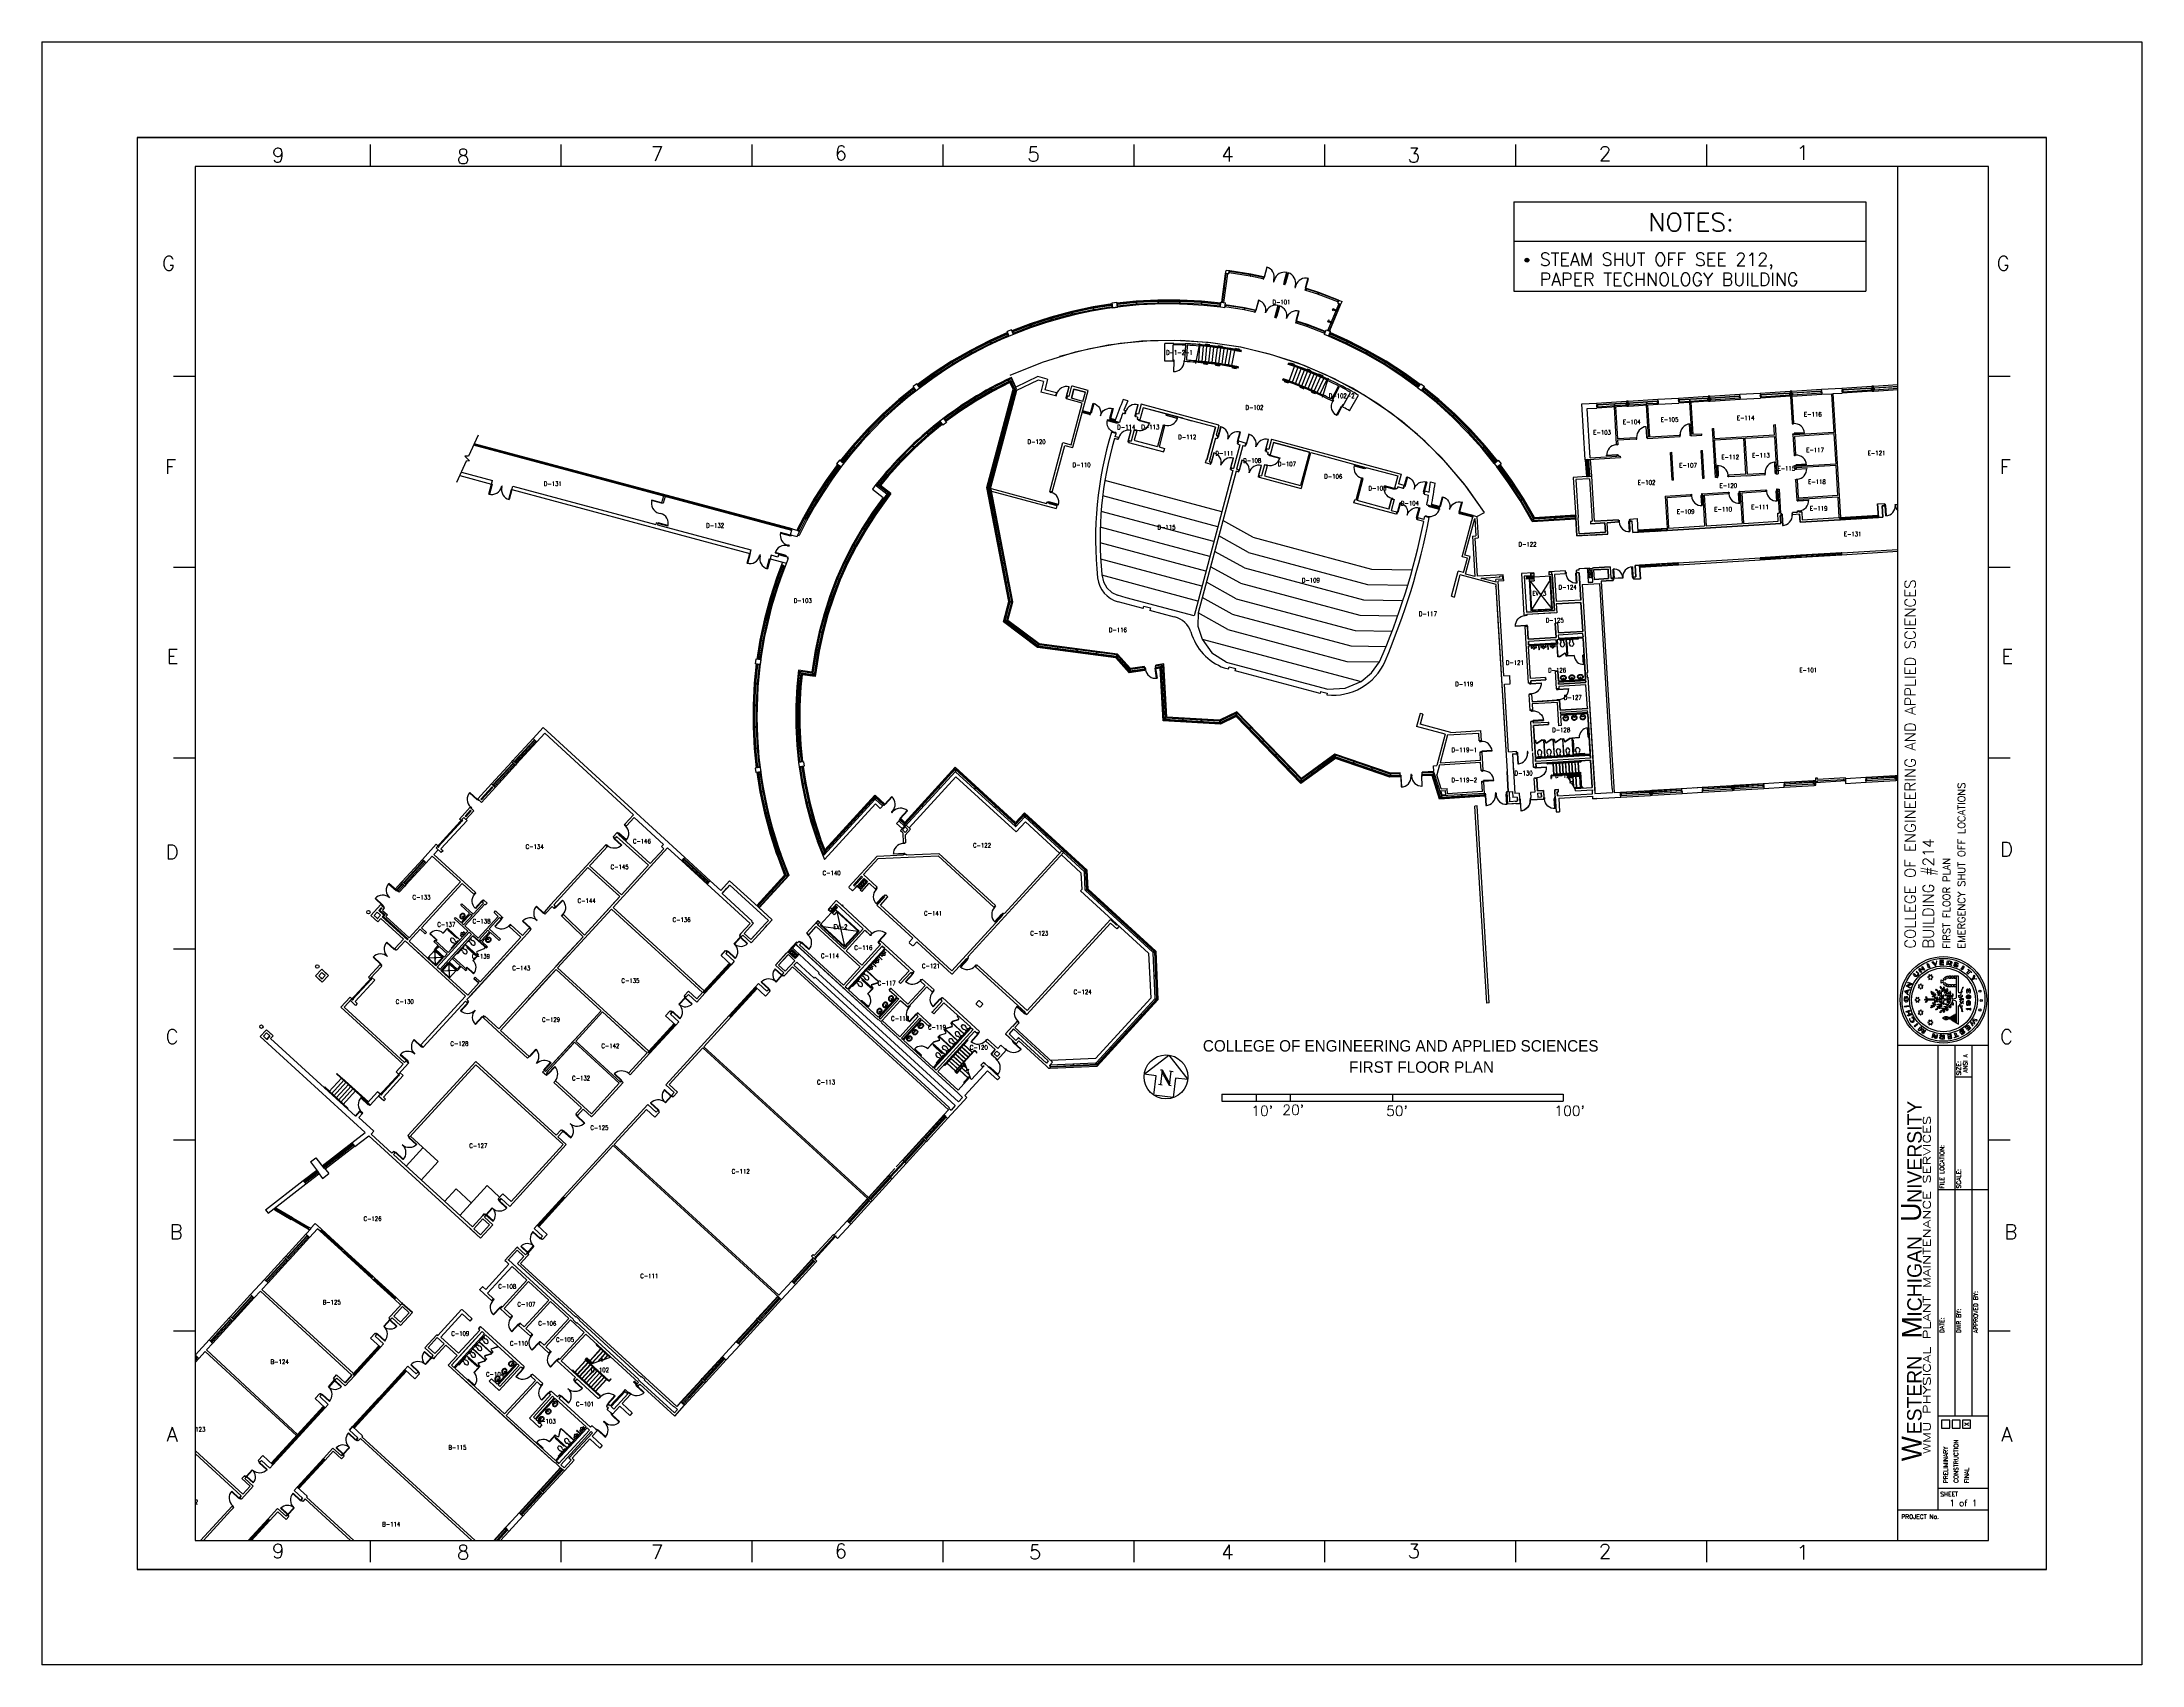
# Paper-space layout 'EMERGENCY SHUT OFF' of a CAD drawing. Header units: inches. Extents: x -17.9 to -6.9, y -5.1 to 3.4.
# The model-space entities are those that its viewports show. They can reach past a viewport. Long polylines and large blocks are cut down to what shows.
import ezdxf
from ezdxf.enums import TextEntityAlignment as Align

# ---------------------------------------------------------------- set-up
doc = ezdxf.new("R2010")
doc.units = ezdxf.units.IN
doc.header["$LTSCALE"] = 48
doc.header["$MEASUREMENT"] = 0
doc.linetypes.add('DASHED', pattern=[0.75, 0.5, -0.25])
doc.linetypes.add('HIDDEN', pattern=[0.375, 0.25, -0.125])
doc.layers.get('0').update_dxf_attribs({"linetype": 'CONTINUOUS'})
for name, color, linetype in [('A-DOOR', 5, 'CONTINUOUS'), ('A-FLOR-STRS', 4, 'CONTINUOUS'), ('A-FURN', 6, 'CONTINUOUS'), ('A-GLAZ', 1, 'CONTINUOUS'), ('A-GLAZ-DETL', 5, 'CONTINUOUS'), ('A-NRTH', 3, 'CONTINUOUS'), ('A-SCAL', 7, 'CONTINUOUS'), ('A-TEXT', 3, 'CONTINUOUS'), ('A-WALL', 7, 'CONTINUOUS'), ('A-WALL-SHLF', 3, 'CONTINUOUS'), ('A-WALL-SILL', 3, 'CONTINUOUS'), ('SP-RMNO', 7, 'CONTINUOUS'), ('SP-ROOM', 7, 'CONTINUOUS'), ('SP-ROOMF', 7, 'CONTINUOUS'), ('X-TTLB', 7, 'CONTINUOUS')]:
    doc.layers.add(name, color=color, linetype=linetype)
doc.styles.add('ADESK1', font='romans')
doc.styles.add('ARCH', font='arch.shx')
doc.styles.add('ROMANC', font='romanc', dxfattribs={"height": 6})
doc.styles.add('ROMAND', font='romand', dxfattribs={"height": 0.1})
doc.styles.add('ROMANS', font='ROMANS', dxfattribs={"width": 0.78})
doc.styles.get("Standard").update_dxf_attribs({"font": 'ROMANS.SHX'})
doc.styles.add('TITLE$0$AU101', font='AU101S01.SHX', dxfattribs={"height": 16})

# ---------------------------------------------------------------- blocks, each defined once
blk = doc.blocks.new('8.5 X 11 TITLEBLOCK')
for p, q in [((1.838, -1.174), (2.314, -1.174)), ((2.049, -1.174), (2.049, -3.608)), ((2.138, -1.174), (2.138, -3.115)), ((2.226, -1.174), (2.226, -3.115)), ((2.138, -1.34), (2.226, -1.34)), ((2.049, -1.931), (2.314, -1.931)), ((2.049, -3.115), (2.314, -3.115)), ((2.049, -3.494), (2.314, -3.494)), ((1.838, -3.608), (2.314, -3.608))]:
    blk.add_line(p, q)
at = {"layer": 'X-TTLB'}
for p, q in [((-7.883, 4.08), (3.117, 4.08)), ((-7.883, 4.08), (-7.883, -4.42)), ((3.117, 4.08), (3.117, -4.42)), ((3.117, 3.946), (3.117, -4.286)), ((3.117, 3.68), (3.117, -4.22)), ((-7.383, 3.58), (2.617, 3.58)), ((2.617, 3.58), (-7.383, 3.58)), ((-7.383, 3.58), (-7.383, -3.92)), ((-6.162, 3.428), (-6.162, 3.542)), ((-5.162, 3.428), (-5.162, 3.542)), ((-4.162, 3.428), (-4.162, 3.542)), ((-3.162, 3.428), (-3.162, 3.542)), ((-2.162, 3.428), (-2.162, 3.542)), ((-2.162, 3.428), (-2.162, 3.542)), ((-1.162, 3.428), (-1.162, 3.542)), ((-0.162, 3.428), (-0.162, 3.542)), ((0.838, 3.428), (0.838, 3.542)), ((2.617, -3.92), (2.617, 3.58)), ((2.617, 3.466), (2.617, 3.58)), ((2.314, 3.428), (-7.08, 3.428)), ((-7.08, 3.428), (-7.08, -3.769)), ((1.838, -3.769), (1.838, 3.428)), ((2.314, -3.769), (2.314, 3.428)), ((2.314, 2.33), (2.314, 3.428)), ((-7.193, 2.33), (-7.08, 2.33)), ((2.314, 2.33), (2.428, 2.33)), ((-7.193, 1.33), (-7.08, 1.33)), ((2.314, 1.33), (2.428, 1.33)), ((-7.193, 0.33), (-7.08, 0.33)), ((2.314, 0.33), (2.428, 0.33)), ((-7.193, -0.67), (-7.08, -0.67)), ((-7.193, -0.67), (-7.08, -0.67)), ((1.965, -0.764), (1.967, -0.763)), ((1.973, -0.775), (1.965, -0.764)), ((1.967, -0.763), (1.979, -0.78)), ((1.992, -0.749), (1.997, -0.747)), ((2, -0.769), (1.992, -0.749)), ((1.997, -0.747), (2.006, -0.767)), ((2.006, -0.767), (2, -0.769)), ((2.024, -0.738), (2.017, -0.739)), ((2.017, -0.739), (2.034, -0.757)), ((2.037, -0.752), (2.024, -0.738)), ((2.034, -0.757), (2.038, -0.757)), ((2.041, -0.734), (2.037, -0.752)), ((2.038, -0.757), (2.043, -0.734)), ((2.043, -0.734), (2.041, -0.734)), ((2.064, -0.731), (2.058, -0.731)), ((2.058, -0.731), (2.059, -0.753)), ((2.059, -0.753), (2.065, -0.752)), ((2.078, -0.731), (2.064, -0.731)), ((2.064, -0.733), (2.078, -0.732)), ((2.065, -0.741), (2.064, -0.733)), ((2.079, -0.741), (2.065, -0.741)), ((2.065, -0.742), (2.079, -0.741)), ((2.065, -0.751), (2.065, -0.742)), ((2.079, -0.751), (2.065, -0.751)), ((2.065, -0.752), (2.079, -0.752)), ((2.078, -0.732), (2.078, -0.731)), ((2.079, -0.741), (2.079, -0.741)), ((2.079, -0.752), (2.079, -0.751)), ((2.079, -0.752), (2.079, -0.751)), ((2.096, -0.752), (2.099, -0.732)), ((2.101, -0.754), (2.096, -0.752)), ((2.099, -0.732), (2.115, -0.734)), ((2.103, -0.746), (2.101, -0.754)), ((2.105, -0.734), (2.103, -0.744)), ((2.103, -0.744), (2.11, -0.746)), ((2.107, -0.746), (2.103, -0.746)), ((2.112, -0.735), (2.105, -0.734)), ((2.113, -0.755), (2.107, -0.746)), ((2.11, -0.746), (2.114, -0.745)), ((2.115, -0.736), (2.112, -0.735)), ((2.118, -0.746), (2.113, -0.748)), ((2.113, -0.748), (2.119, -0.757)), ((2.119, -0.757), (2.113, -0.755)), ((2.114, -0.745), (2.116, -0.742)), ((2.115, -0.734), (2.119, -0.736)), ((2.116, -0.739), (2.115, -0.736)), ((2.116, -0.742), (2.116, -0.739)), ((2.121, -0.744), (2.118, -0.746)), ((2.118, -0.756), (2.118, -0.757)), ((2.119, -0.736), (2.121, -0.74)), ((2.121, -0.74), (2.121, -0.744)), ((2.132, -0.755), (2.13, -0.756)), ((2.13, -0.756), (2.133, -0.76)), ((2.133, -0.757), (2.132, -0.755)), ((2.135, -0.743), (2.133, -0.746)), ((2.133, -0.746), (2.135, -0.75)), ((2.136, -0.759), (2.133, -0.757)), ((2.133, -0.76), (2.14, -0.763)), ((2.137, -0.742), (2.135, -0.743)), ((2.135, -0.75), (2.138, -0.752)), ((2.14, -0.762), (2.136, -0.759)), ((2.14, -0.741), (2.137, -0.742)), ((2.138, -0.752), (2.147, -0.757)), ((2.139, -0.746), (2.14, -0.744)), ((2.139, -0.748), (2.139, -0.746)), ((2.152, -0.755), (2.139, -0.748)), ((2.144, -0.742), (2.14, -0.741)), ((2.14, -0.744), (2.144, -0.743)), ((2.145, -0.762), (2.14, -0.762)), ((2.14, -0.763), (2.146, -0.764)), ((2.151, -0.744), (2.144, -0.742)), ((2.144, -0.743), (2.149, -0.745)), ((2.147, -0.761), (2.145, -0.762)), ((2.146, -0.764), (2.15, -0.764)), ((2.147, -0.757), (2.148, -0.759)), ((2.148, -0.759), (2.147, -0.761)), ((2.149, -0.745), (2.153, -0.747)), ((2.15, -0.764), (2.152, -0.763)), ((2.156, -0.748), (2.151, -0.744)), ((2.154, -0.758), (2.152, -0.755)), ((2.152, -0.763), (2.154, -0.758)), ((2.153, -0.747), (2.155, -0.749)), ((2.154, -0.758), (2.154, -0.758)), ((2.155, -0.749), (2.156, -0.748)), ((2.171, -0.777), (2.182, -0.759)), ((2.187, -0.762), (2.176, -0.78)), ((2.182, -0.759), (2.187, -0.762)), ((2.314, -0.67), (2.428, -0.67)), ((2.314, -0.67), (2.428, -0.67)), ((1.884, -0.866), (1.886, -0.861)), ((1.903, -0.875), (1.884, -0.866)), ((1.884, -0.866), (1.884, -0.866)), ((1.886, -0.861), (1.904, -0.852)), ((1.912, -0.856), (1.889, -0.866)), ((1.889, -0.866), (1.904, -0.873)), ((1.892, -0.847), (1.893, -0.845)), ((1.904, -0.852), (1.892, -0.847)), ((1.893, -0.845), (1.913, -0.853)), ((1.904, -0.873), (1.903, -0.875)), ((1.913, -0.853), (1.912, -0.856)), ((1.913, -0.853), (1.913, -0.853)), ((1.92, -0.804), (1.924, -0.799)), ((1.93, -0.814), (1.92, -0.804)), ((1.924, -0.799), (1.934, -0.809)), ((1.935, -0.815), (1.93, -0.814)), ((1.934, -0.809), (1.937, -0.811)), ((1.945, -0.798), (1.935, -0.788)), ((1.935, -0.788), (1.935, -0.788)), ((1.935, -0.788), (1.946, -0.797)), ((1.938, -0.814), (1.935, -0.815)), ((1.937, -0.811), (1.941, -0.809)), ((1.942, -0.812), (1.938, -0.814)), ((1.941, -0.809), (1.945, -0.805)), ((1.945, -0.809), (1.942, -0.812)), ((1.946, -0.801), (1.945, -0.798)), ((1.945, -0.805), (1.946, -0.801)), ((1.947, -0.804), (1.945, -0.809)), ((1.946, -0.797), (1.947, -0.801)), ((1.947, -0.801), (1.947, -0.804)), ((1.948, -0.777), (1.952, -0.773)), ((1.96, -0.794), (1.948, -0.777)), ((1.952, -0.773), (1.973, -0.775)), ((1.977, -0.782), (1.952, -0.779)), ((1.952, -0.779), (1.962, -0.792)), ((1.962, -0.792), (1.96, -0.794)), ((1.979, -0.78), (1.977, -0.782)), ((2.061, -0.867), (2.061, -0.868)), ((2.064, -0.868), (2.061, -0.867)), ((2.061, -0.868), (2.061, -0.87)), ((2.061, -0.87), (2.063, -0.875)), ((2.063, -0.875), (2.065, -0.879)), ((2.068, -0.873), (2.064, -0.868)), ((2.065, -0.837), (2.066, -0.832)), ((2.065, -0.843), (2.065, -0.837)), ((2.066, -0.849), (2.065, -0.843)), ((2.065, -0.879), (2.068, -0.88)), ((2.066, -0.832), (2.076, -0.835)), ((2.076, -0.845), (2.066, -0.849)), ((2.07, -0.876), (2.068, -0.873)), ((2.068, -0.88), (2.07, -0.88)), ((2.071, -0.877), (2.07, -0.876)), ((2.07, -0.88), (2.079, -0.886)), ((2.075, -0.879), (2.071, -0.877)), ((2.076, -0.835), (2.075, -0.84)), ((2.075, -0.84), (2.076, -0.845)), ((2.081, -0.882), (2.075, -0.879)), ((2.076, -0.845), (2.076, -0.845)), ((2.08, -0.825), (2.077, -0.829)), ((2.077, -0.829), (2.087, -0.832)), ((2.087, -0.847), (2.077, -0.851)), ((2.077, -0.851), (2.08, -0.856)), ((2.078, -0.851), (2.078, -0.851)), ((2.078, -0.851), (2.078, -0.851)), ((2.079, -0.868), (2.078, -0.87)), ((2.078, -0.87), (2.078, -0.873)), ((2.078, -0.873), (2.079, -0.877)), ((2.079, -0.851), (2.079, -0.851)), ((2.079, -0.851), (2.079, -0.851)), ((2.08, -0.868), (2.079, -0.868)), ((2.079, -0.877), (2.081, -0.882)), ((2.083, -0.821), (2.08, -0.825)), ((2.08, -0.85), (2.08, -0.85)), ((2.08, -0.85), (2.08, -0.85)), ((2.08, -0.856), (2.083, -0.859)), ((2.082, -0.871), (2.08, -0.868)), ((2.081, -0.85), (2.081, -0.85)), ((2.082, -0.849), (2.082, -0.849)), ((2.082, -0.85), (2.082, -0.85)), ((2.084, -0.874), (2.082, -0.871)), ((2.086, -0.818), (2.083, -0.821)), ((2.083, -0.849), (2.083, -0.849)), ((2.083, -0.849), (2.083, -0.849)), ((2.083, -0.859), (2.086, -0.862)), ((2.084, -0.849), (2.084, -0.849)), ((2.084, -0.849), (2.084, -0.849)), ((2.085, -0.877), (2.084, -0.874)), ((2.084, -0.881), (2.085, -0.877)), ((2.085, -0.848), (2.085, -0.848)), ((2.093, -0.826), (2.086, -0.818)), ((2.086, -0.848), (2.086, -0.848)), ((2.086, -0.848), (2.086, -0.848)), ((2.086, -0.862), (2.093, -0.854)), ((2.087, -0.832), (2.09, -0.829)), ((2.09, -0.851), (2.087, -0.847)), ((2.087, -0.847), (2.087, -0.847)), ((2.087, -0.848), (2.087, -0.848)), ((2.089, -0.816), (2.093, -0.814)), ((2.095, -0.825), (2.089, -0.816)), ((2.095, -0.855), (2.089, -0.864)), ((2.089, -0.864), (2.093, -0.866)), ((2.09, -0.829), (2.093, -0.826)), ((2.093, -0.854), (2.09, -0.851)), ((2.093, -0.814), (2.098, -0.813)), ((2.093, -0.866), (2.098, -0.867)), ((2.099, -0.824), (2.095, -0.825)), ((2.099, -0.857), (2.095, -0.855)), ((2.097, -0.878), (2.096, -0.879)), ((2.096, -0.879), (2.096, -0.882)), ((2.098, -0.878), (2.097, -0.878)), ((2.098, -0.813), (2.102, -0.813)), ((2.098, -0.867), (2.102, -0.868)), ((2.099, -0.88), (2.098, -0.878)), ((2.102, -0.823), (2.099, -0.824)), ((2.102, -0.857), (2.099, -0.857)), ((2.1, -0.882), (2.099, -0.88)), ((2.102, -0.813), (2.102, -0.823)), ((2.102, -0.868), (2.102, -0.857)), ((2.102, -0.868), (2.102, -0.857)), ((2.117, -0.813), (2.106, -0.813)), ((2.106, -0.813), (2.106, -0.823)), ((2.106, -0.823), (2.117, -0.823)), ((2.106, -0.868), (2.106, -0.857)), ((2.106, -0.857), (2.117, -0.857)), ((2.117, -0.868), (2.106, -0.868)), ((2.117, -0.823), (2.117, -0.813)), ((2.117, -0.857), (2.117, -0.868)), ((2.131, -0.813), (2.12, -0.813)), ((2.12, -0.813), (2.12, -0.823)), ((2.12, -0.813), (2.12, -0.823)), ((2.12, -0.823), (2.131, -0.823)), ((2.12, -0.857), (2.131, -0.857)), ((2.12, -0.868), (2.12, -0.857)), ((2.131, -0.868), (2.12, -0.868)), ((2.131, -0.823), (2.131, -0.813)), ((2.131, -0.857), (2.131, -0.868)), ((2.134, -0.813), (2.134, -0.823)), ((2.145, -0.813), (2.134, -0.813)), ((2.134, -0.823), (2.145, -0.823)), ((2.134, -0.857), (2.145, -0.857)), ((2.134, -0.868), (2.134, -0.857)), ((2.145, -0.868), (2.134, -0.868)), ((2.156, -0.813), (2.145, -0.813)), ((2.145, -0.813), (2.145, -0.926)), ((2.145, -0.823), (2.145, -0.813)), ((2.145, -0.857), (2.145, -0.868)), ((2.156, -0.888), (2.156, -0.813)), ((2.175, -0.88), (2.17, -0.894)), ((2.176, -0.78), (2.171, -0.777)), ((2.178, -0.873), (2.175, -0.88)), ((2.175, -0.882), (2.179, -0.876)), ((2.18, -0.871), (2.178, -0.873)), ((2.179, -0.876), (2.183, -0.872)), ((2.181, -0.872), (2.18, -0.871)), ((2.183, -0.872), (2.181, -0.872)), ((2.181, -0.872), (2.181, -0.872)), ((2.2, -0.798), (2.213, -0.784)), ((2.205, -0.803), (2.2, -0.798)), ((2.219, -0.789), (2.205, -0.803)), ((2.207, -0.778), (2.208, -0.777)), ((2.213, -0.784), (2.207, -0.778)), ((2.208, -0.777), (2.226, -0.793)), ((2.225, -0.794), (2.219, -0.789)), ((2.226, -0.793), (2.225, -0.794)), ((2.226, -0.794), (2.226, -0.793)), ((2.226, -0.827), (2.234, -0.822)), ((2.23, -0.832), (2.226, -0.827)), ((2.237, -0.827), (2.23, -0.832)), ((2.234, -0.822), (2.238, -0.806)), ((2.253, -0.828), (2.237, -0.827)), ((2.238, -0.806), (2.241, -0.811)), ((2.241, -0.811), (2.238, -0.825)), ((2.238, -0.825), (2.251, -0.826)), ((2.251, -0.826), (2.253, -0.828)), ((2.253, -0.828), (2.253, -0.828)), ((1.873, -0.922), (1.872, -0.929)), ((1.872, -0.929), (1.872, -0.934)), ((1.872, -0.934), (1.872, -0.94)), ((1.872, -0.94), (1.875, -0.944)), ((1.877, -0.922), (1.873, -0.922)), ((1.873, -0.932), (1.875, -0.926)), ((1.874, -0.937), (1.873, -0.932)), ((1.876, -0.94), (1.874, -0.937)), ((1.874, -0.97), (1.895, -0.966)), ((1.875, -0.975), (1.874, -0.97)), ((1.875, -0.926), (1.877, -0.922)), ((1.875, -0.944), (1.877, -0.946)), ((1.896, -0.972), (1.875, -0.975)), ((1.876, -0.894), (1.877, -0.89)), ((1.894, -0.911), (1.876, -0.894)), ((1.876, -0.894), (1.876, -0.894)), ((1.881, -0.941), (1.876, -0.94)), ((1.877, -0.89), (1.901, -0.883)), ((1.891, -0.891), (1.877, -0.895)), ((1.877, -0.895), (1.888, -0.904)), ((1.877, -0.946), (1.879, -0.947)), ((1.879, -0.947), (1.885, -0.947)), ((1.89, -0.922), (1.881, -0.921)), ((1.881, -0.921), (1.881, -0.931)), ((1.881, -0.931), (1.882, -0.931)), ((1.885, -0.941), (1.881, -0.941)), ((1.882, -0.931), (1.883, -0.925)), ((1.883, -0.925), (1.889, -0.925)), ((1.888, -0.94), (1.885, -0.941)), ((1.885, -0.947), (1.887, -0.946)), ((1.887, -0.946), (1.889, -0.945)), ((1.891, -0.89), (1.888, -0.905)), ((1.888, -0.904), (1.891, -0.891)), ((1.888, -0.905), (1.894, -0.91)), ((1.891, -0.937), (1.888, -0.94)), ((1.889, -0.925), (1.891, -0.927)), ((1.889, -0.945), (1.892, -0.94)), ((1.892, -0.926), (1.89, -0.922)), ((1.9, -0.887), (1.891, -0.89)), ((1.891, -0.927), (1.892, -0.932)), ((1.892, -0.932), (1.891, -0.937)), ((1.893, -0.932), (1.892, -0.926)), ((1.892, -0.94), (1.893, -0.932)), ((1.894, -0.91), (1.894, -0.909)), ((1.894, -0.91), (1.894, -0.911)), ((1.895, -0.966), (1.896, -0.972)), ((1.901, -0.883), (1.9, -0.887)), ((1.981, -0.935), (1.978, -0.937)), ((1.978, -0.937), (1.978, -0.938)), ((1.981, -0.937), (1.978, -0.938)), ((1.987, -0.933), (1.981, -0.935)), ((1.987, -0.939), (1.981, -0.937)), ((1.985, -0.922), (1.984, -0.923)), ((1.984, -0.923), (1.985, -0.926)), ((1.984, -0.949), (1.985, -0.946)), ((1.985, -0.95), (1.984, -0.949)), ((1.986, -0.921), (1.985, -0.922)), ((1.985, -0.926), (1.99, -0.934)), ((1.985, -0.946), (1.99, -0.938)), ((1.986, -0.951), (1.985, -0.95)), ((1.99, -0.925), (1.986, -0.921)), ((1.99, -0.947), (1.986, -0.951)), ((1.99, -0.934), (1.987, -0.933)), ((1.99, -0.938), (1.987, -0.939)), ((1.993, -0.929), (1.99, -0.925)), ((1.993, -0.943), (1.99, -0.947)), ((1.993, -0.933), (1.993, -0.929)), ((1.993, -0.934), (1.993, -0.933)), ((2.034, -0.934), (1.993, -0.934)), ((1.993, -0.938), (1.993, -0.939)), ((2.034, -0.938), (1.993, -0.938)), ((1.993, -0.939), (1.993, -0.943)), ((2.011, -0.893), (2.011, -0.894)), ((2.013, -0.893), (2.011, -0.893)), ((2.011, -0.894), (2.014, -0.898)), ((2.011, -0.978), (2.014, -0.974)), ((2.011, -0.979), (2.011, -0.978)), ((2.013, -0.979), (2.011, -0.979)), ((2.018, -0.895), (2.013, -0.893)), ((2.018, -0.977), (2.013, -0.979)), ((2.014, -0.898), (2.018, -0.9)), ((2.015, -0.904), (2.014, -0.906)), ((2.014, -0.906), (2.018, -0.907)), ((2.014, -0.966), (2.018, -0.965)), ((2.015, -0.968), (2.014, -0.966)), ((2.014, -0.974), (2.018, -0.972)), ((2.018, -0.904), (2.015, -0.904)), ((2.018, -0.968), (2.015, -0.968)), ((2.02, -0.898), (2.018, -0.895)), ((2.018, -0.9), (2.023, -0.906)), ((2.021, -0.904), (2.018, -0.904)), ((2.018, -0.907), (2.022, -0.907)), ((2.018, -0.965), (2.022, -0.965)), ((2.018, -0.972), (2.023, -0.966)), ((2.021, -0.968), (2.018, -0.968)), ((2.02, -0.974), (2.018, -0.977)), ((2.02, -0.917), (2.019, -0.919)), ((2.019, -0.919), (2.021, -0.92)), ((2.019, -0.953), (2.021, -0.952)), ((2.02, -0.955), (2.019, -0.953)), ((2.02, -0.899), (2.02, -0.898)), ((2.025, -0.905), (2.02, -0.899)), ((2.023, -0.916), (2.02, -0.917)), ((2.02, -0.919), (2.02, -0.918)), ((2.023, -0.956), (2.02, -0.955)), ((2.025, -0.967), (2.02, -0.973)), ((2.02, -0.973), (2.02, -0.974)), ((2.023, -0.906), (2.021, -0.904)), ((2.021, -0.92), (2.027, -0.92)), ((2.021, -0.952), (2.027, -0.952)), ((2.023, -0.966), (2.021, -0.968)), ((2.022, -0.907), (2.023, -0.907)), ((2.022, -0.965), (2.023, -0.965)), ((2.023, -0.907), (2.029, -0.915)), ((2.027, -0.915), (2.023, -0.916)), ((2.027, -0.957), (2.023, -0.956)), ((2.023, -0.965), (2.029, -0.957)), ((2.026, -0.9), (2.025, -0.905)), ((2.026, -0.972), (2.025, -0.967)), ((2.026, -0.898), (2.026, -0.899)), ((2.028, -0.899), (2.026, -0.898)), ((2.026, -0.899), (2.026, -0.9)), ((2.026, -0.973), (2.026, -0.972)), ((2.026, -0.973), (2.026, -0.974)), ((2.026, -0.974), (2.026, -0.973)), ((2.028, -0.973), (2.026, -0.974)), ((2.027, -0.907), (2.028, -0.905)), ((2.032, -0.914), (2.027, -0.907)), ((2.029, -0.915), (2.027, -0.915)), ((2.027, -0.92), (2.029, -0.918)), ((2.027, -0.952), (2.029, -0.954)), ((2.029, -0.957), (2.027, -0.957)), ((2.032, -0.958), (2.027, -0.965)), ((2.027, -0.965), (2.028, -0.967)), ((2.029, -0.901), (2.028, -0.899)), ((2.028, -0.905), (2.029, -0.901)), ((2.028, -0.967), (2.029, -0.971)), ((2.029, -0.971), (2.028, -0.973)), ((2.029, -0.918), (2.034, -0.934)), ((2.029, -0.954), (2.034, -0.938)), ((2.033, -0.908), (2.032, -0.914)), ((2.032, -0.917), (2.035, -0.914)), ((2.038, -0.93), (2.032, -0.917)), ((2.038, -0.942), (2.032, -0.955)), ((2.032, -0.955), (2.035, -0.958)), ((2.033, -0.964), (2.032, -0.958)), ((2.035, -0.907), (2.033, -0.908)), ((2.035, -0.965), (2.033, -0.964)), ((2.037, -0.907), (2.035, -0.907)), ((2.035, -0.914), (2.037, -0.91)), ((2.035, -0.958), (2.037, -0.962)), ((2.037, -0.965), (2.035, -0.965)), ((2.037, -0.882), (2.036, -0.884)), ((2.036, -0.884), (2.036, -0.885)), ((2.036, -0.885), (2.037, -0.887)), ((2.036, -0.987), (2.037, -0.985)), ((2.036, -0.988), (2.036, -0.987)), ((2.037, -0.99), (2.036, -0.988)), ((2.04, -0.882), (2.037, -0.882)), ((2.037, -0.887), (2.042, -0.888)), ((2.037, -0.91), (2.037, -0.907)), ((2.037, -0.962), (2.037, -0.965)), ((2.037, -0.985), (2.042, -0.984)), ((2.04, -0.99), (2.037, -0.99)), ((2.041, -0.927), (2.038, -0.93)), ((2.041, -0.945), (2.038, -0.942)), ((2.039, -0.932), (2.04, -0.931)), ((2.039, -0.934), (2.039, -0.932)), ((2.071, -0.933), (2.039, -0.934)), ((2.071, -0.939), (2.039, -0.938)), ((2.039, -0.938), (2.039, -0.94)), ((2.039, -0.94), (2.04, -0.941)), ((2.044, -0.884), (2.04, -0.882)), ((2.04, -0.931), (2.043, -0.93)), ((2.04, -0.941), (2.043, -0.942)), ((2.044, -0.988), (2.04, -0.99)), ((2.043, -0.924), (2.041, -0.927)), ((2.043, -0.948), (2.041, -0.945)), ((2.042, -0.888), (2.044, -0.889)), ((2.042, -0.984), (2.044, -0.983)), ((2.045, -0.922), (2.043, -0.924)), ((2.043, -0.93), (2.046, -0.927)), ((2.043, -0.942), (2.046, -0.945)), ((2.045, -0.95), (2.043, -0.948)), ((2.045, -0.887), (2.044, -0.884)), ((2.044, -0.889), (2.054, -0.898)), ((2.045, -0.899), (2.044, -0.9)), ((2.044, -0.9), (2.046, -0.901)), ((2.044, -0.972), (2.046, -0.971)), ((2.045, -0.973), (2.044, -0.972)), ((2.044, -0.983), (2.054, -0.974)), ((2.045, -0.985), (2.044, -0.988)), ((2.049, -0.889), (2.045, -0.887)), ((2.046, -0.897), (2.045, -0.899)), ((2.046, -0.925), (2.045, -0.922)), ((2.046, -0.947), (2.045, -0.95)), ((2.046, -0.975), (2.045, -0.973)), ((2.049, -0.983), (2.045, -0.985)), ((2.05, -0.897), (2.046, -0.897)), ((2.046, -0.901), (2.053, -0.9)), ((2.046, -0.927), (2.046, -0.925)), ((2.046, -0.945), (2.046, -0.947)), ((2.046, -0.971), (2.053, -0.972)), ((2.05, -0.975), (2.046, -0.975)), ((2.049, -0.909), (2.048, -0.912)), ((2.048, -0.912), (2.05, -0.913)), ((2.048, -0.96), (2.05, -0.959)), ((2.049, -0.963), (2.048, -0.96)), ((2.056, -0.896), (2.049, -0.889)), ((2.053, -0.908), (2.049, -0.909)), ((2.053, -0.964), (2.049, -0.963)), ((2.056, -0.976), (2.049, -0.983)), ((2.054, -0.898), (2.05, -0.897)), ((2.05, -0.913), (2.057, -0.913)), ((2.05, -0.959), (2.057, -0.959)), ((2.054, -0.974), (2.05, -0.975)), ((2.053, -0.9), (2.061, -0.908)), ((2.058, -0.908), (2.053, -0.908)), ((2.058, -0.964), (2.053, -0.964)), ((2.053, -0.972), (2.061, -0.964)), ((2.057, -0.923), (2.055, -0.925)), ((2.055, -0.925), (2.056, -0.927)), ((2.055, -0.947), (2.056, -0.945)), ((2.057, -0.949), (2.055, -0.947)), ((2.057, -0.889), (2.056, -0.892)), ((2.056, -0.892), (2.056, -0.896)), ((2.056, -0.927), (2.059, -0.928)), ((2.056, -0.945), (2.059, -0.944)), ((2.056, -0.98), (2.056, -0.976)), ((2.057, -0.983), (2.056, -0.98)), ((2.059, -0.889), (2.057, -0.889)), ((2.057, -0.913), (2.062, -0.911)), ((2.062, -0.922), (2.057, -0.923)), ((2.062, -0.95), (2.057, -0.949)), ((2.057, -0.959), (2.062, -0.961)), ((2.059, -0.983), (2.057, -0.983)), ((2.058, -0.899), (2.059, -0.897)), ((2.064, -0.907), (2.058, -0.899)), ((2.061, -0.908), (2.058, -0.908)), ((2.061, -0.964), (2.058, -0.964)), ((2.064, -0.965), (2.058, -0.973)), ((2.058, -0.973), (2.059, -0.975)), ((2.06, -0.89), (2.059, -0.889)), ((2.059, -0.897), (2.06, -0.894)), ((2.059, -0.928), (2.066, -0.927)), ((2.059, -0.944), (2.066, -0.945)), ((2.059, -0.975), (2.06, -0.978)), ((2.06, -0.982), (2.059, -0.983)), ((2.06, -0.894), (2.06, -0.89)), ((2.06, -0.978), (2.06, -0.982)), ((2.062, -0.911), (2.069, -0.923)), ((2.066, -0.922), (2.062, -0.922)), ((2.062, -0.961), (2.069, -0.949)), ((2.066, -0.95), (2.062, -0.95)), ((2.065, -0.898), (2.064, -0.9)), ((2.064, -0.9), (2.064, -0.903)), ((2.064, -0.903), (2.064, -0.907)), ((2.064, -0.969), (2.064, -0.965)), ((2.064, -0.972), (2.064, -0.969)), ((2.065, -0.974), (2.064, -0.972)), ((2.066, -0.898), (2.065, -0.898)), ((2.066, -0.974), (2.065, -0.974)), ((2.067, -0.898), (2.066, -0.898)), ((2.066, -0.91), (2.067, -0.909)), ((2.074, -0.921), (2.066, -0.91)), ((2.069, -0.923), (2.066, -0.922)), ((2.066, -0.927), (2.069, -0.926)), ((2.066, -0.945), (2.069, -0.946)), ((2.069, -0.949), (2.066, -0.95)), ((2.074, -0.952), (2.066, -0.962)), ((2.066, -0.962), (2.067, -0.963)), ((2.067, -0.974), (2.066, -0.974)), ((2.068, -0.902), (2.067, -0.898)), ((2.067, -0.909), (2.068, -0.906)), ((2.067, -0.963), (2.068, -0.966)), ((2.068, -0.97), (2.067, -0.974)), ((2.07, -0.888), (2.068, -0.89)), ((2.068, -0.89), (2.069, -0.892)), ((2.068, -0.906), (2.068, -0.902)), ((2.068, -0.966), (2.068, -0.97)), ((2.068, -0.97), (2.068, -0.97)), ((2.068, -0.982), (2.069, -0.98)), ((2.07, -0.984), (2.068, -0.982)), ((2.069, -0.892), (2.07, -0.894)), ((2.069, -0.926), (2.071, -0.933)), ((2.069, -0.946), (2.071, -0.939)), ((2.069, -0.98), (2.07, -0.978)), ((2.075, -0.886), (2.07, -0.888)), ((2.07, -0.894), (2.076, -0.891)), ((2.07, -0.978), (2.076, -0.981)), ((2.075, -0.986), (2.07, -0.984)), ((2.07, -0.992), (2.079, -0.986)), ((2.075, -0.916), (2.074, -0.921)), ((2.075, -0.956), (2.074, -0.952)), ((2.079, -0.886), (2.075, -0.886)), ((2.076, -0.912), (2.075, -0.916)), ((2.075, -0.923), (2.077, -0.922)), ((2.078, -0.928), (2.075, -0.923)), ((2.078, -0.944), (2.075, -0.949)), ((2.075, -0.949), (2.077, -0.95)), ((2.076, -0.96), (2.075, -0.956)), ((2.079, -0.986), (2.075, -0.986)), ((2.076, -0.891), (2.08, -0.887)), ((2.078, -0.911), (2.076, -0.912)), ((2.078, -0.961), (2.076, -0.96)), ((2.076, -0.981), (2.08, -0.985)), ((2.077, -0.922), (2.079, -0.919)), ((2.077, -0.95), (2.079, -0.953)), ((2.079, -0.912), (2.078, -0.911)), ((2.081, -0.934), (2.078, -0.928)), ((2.081, -0.938), (2.078, -0.944)), ((2.079, -0.96), (2.078, -0.961)), ((2.08, -0.914), (2.079, -0.912)), ((2.079, -0.919), (2.08, -0.914)), ((2.079, -0.953), (2.08, -0.958)), ((2.08, -0.958), (2.079, -0.96)), ((2.08, -0.887), (2.082, -0.886)), ((2.08, -0.958), (2.08, -0.957)), ((2.08, -0.985), (2.082, -0.986)), ((2.086, -0.896), (2.081, -0.898)), ((2.081, -0.898), (2.081, -0.899)), ((2.081, -0.899), (2.082, -0.9)), ((2.117, -0.934), (2.081, -0.934)), ((2.117, -0.938), (2.081, -0.938)), ((2.081, -0.973), (2.082, -0.972)), ((2.081, -0.973), (2.081, -0.973)), ((2.081, -0.974), (2.081, -0.973)), ((2.086, -0.976), (2.081, -0.974)), ((2.082, -0.886), (2.093, -0.896)), ((2.082, -0.9), (2.084, -0.901)), ((2.082, -0.972), (2.084, -0.971)), ((2.082, -0.986), (2.093, -0.976)), ((2.083, -0.883), (2.084, -0.881)), ((2.085, -0.883), (2.083, -0.883)), ((2.083, -0.989), (2.084, -0.991)), ((2.085, -0.989), (2.083, -0.989)), ((2.084, -0.901), (2.089, -0.9)), ((2.084, -0.971), (2.089, -0.972)), ((2.092, -0.887), (2.085, -0.883)), ((2.088, -0.91), (2.085, -0.913)), ((2.085, -0.913), (2.086, -0.914)), ((2.085, -0.959), (2.086, -0.958)), ((2.088, -0.962), (2.085, -0.959)), ((2.092, -0.985), (2.085, -0.989)), ((2.09, -0.895), (2.086, -0.896)), ((2.086, -0.914), (2.089, -0.915)), ((2.086, -0.958), (2.089, -0.957)), ((2.09, -0.977), (2.086, -0.976)), ((2.093, -0.908), (2.088, -0.91)), ((2.093, -0.964), (2.088, -0.962)), ((2.089, -0.9), (2.094, -0.898)), ((2.089, -0.915), (2.097, -0.914)), ((2.089, -0.957), (2.097, -0.958)), ((2.089, -0.972), (2.094, -0.974)), ((2.093, -0.896), (2.09, -0.895)), ((2.093, -0.976), (2.09, -0.977)), ((2.096, -0.891), (2.092, -0.887)), ((2.096, -0.981), (2.092, -0.985)), ((2.097, -0.907), (2.093, -0.908)), ((2.097, -0.965), (2.093, -0.964)), ((2.094, -0.898), (2.104, -0.909)), ((2.094, -0.974), (2.104, -0.963)), ((2.096, -0.882), (2.095, -0.888)), ((2.095, -0.888), (2.096, -0.891)), ((2.095, -0.984), (2.096, -0.981)), ((2.096, -0.99), (2.095, -0.984)), ((2.099, -0.922), (2.096, -0.925)), ((2.096, -0.925), (2.097, -0.927)), ((2.096, -0.947), (2.097, -0.945)), ((2.099, -0.95), (2.096, -0.947)), ((2.1, -0.908), (2.097, -0.907)), ((2.097, -0.914), (2.104, -0.912)), ((2.097, -0.927), (2.099, -0.928)), ((2.097, -0.945), (2.099, -0.944)), ((2.097, -0.958), (2.104, -0.96)), ((2.1, -0.964), (2.097, -0.965)), ((2.098, -0.894), (2.099, -0.891)), ((2.1, -0.895), (2.098, -0.894)), ((2.1, -0.977), (2.098, -0.978)), ((2.098, -0.978), (2.099, -0.981)), ((2.099, -0.891), (2.1, -0.888)), ((2.104, -0.922), (2.099, -0.922)), ((2.099, -0.928), (2.104, -0.928)), ((2.099, -0.944), (2.104, -0.944)), ((2.104, -0.95), (2.099, -0.95)), ((2.099, -0.981), (2.1, -0.984)), ((2.1, -0.99), (2.099, -0.992)), ((2.1, -0.885), (2.1, -0.882)), ((2.1, -0.888), (2.1, -0.885)), ((2.106, -0.901), (2.1, -0.895)), ((2.104, -0.909), (2.1, -0.908)), ((2.104, -0.963), (2.1, -0.964)), ((2.106, -0.971), (2.1, -0.977)), ((2.1, -0.984), (2.1, -0.987)), ((2.1, -0.987), (2.1, -0.99)), ((2.104, -0.912), (2.114, -0.925)), ((2.11, -0.924), (2.104, -0.922)), ((2.104, -0.928), (2.113, -0.927)), ((2.104, -0.944), (2.113, -0.945)), ((2.104, -0.96), (2.114, -0.947)), ((2.11, -0.948), (2.104, -0.95)), ((2.111, -0.907), (2.106, -0.901)), ((2.111, -0.965), (2.106, -0.971)), ((2.114, -0.925), (2.11, -0.924)), ((2.114, -0.947), (2.11, -0.948)), ((2.112, -0.894), (2.111, -0.897)), ((2.111, -0.897), (2.111, -0.902)), ((2.111, -0.902), (2.111, -0.907)), ((2.111, -0.97), (2.111, -0.965)), ((2.111, -0.975), (2.111, -0.97)), ((2.112, -0.979), (2.111, -0.975)), ((2.113, -0.894), (2.112, -0.894)), ((2.113, -0.979), (2.112, -0.979)), ((2.114, -0.894), (2.113, -0.894)), ((2.113, -0.909), (2.114, -0.907)), ((2.121, -0.921), (2.113, -0.909)), ((2.113, -0.927), (2.117, -0.934)), ((2.113, -0.945), (2.117, -0.938)), ((2.121, -0.952), (2.113, -0.963)), ((2.113, -0.963), (2.114, -0.965)), ((2.114, -0.979), (2.113, -0.979)), ((2.115, -0.894), (2.114, -0.894)), ((2.114, -0.907), (2.116, -0.903)), ((2.114, -0.965), (2.116, -0.969)), ((2.115, -0.978), (2.114, -0.979)), ((2.115, -0.898), (2.115, -0.894)), ((2.116, -0.901), (2.115, -0.898)), ((2.116, -0.971), (2.115, -0.974)), ((2.115, -0.974), (2.115, -0.978)), ((2.116, -0.903), (2.116, -0.901)), ((2.116, -0.969), (2.116, -0.971)), ((2.122, -0.914), (2.121, -0.921)), ((2.122, -0.958), (2.121, -0.952)), ((2.125, -0.908), (2.122, -0.914)), ((2.122, -0.925), (2.124, -0.923)), ((2.127, -0.933), (2.122, -0.925)), ((2.127, -0.939), (2.122, -0.947)), ((2.122, -0.947), (2.124, -0.949)), ((2.125, -0.964), (2.122, -0.958)), ((2.124, -0.923), (2.128, -0.916)), ((2.124, -0.949), (2.128, -0.956)), ((2.127, -0.907), (2.125, -0.908)), ((2.127, -0.965), (2.125, -0.964)), ((2.128, -0.908), (2.127, -0.907)), ((2.141, -0.93), (2.127, -0.933)), ((2.141, -0.942), (2.127, -0.939)), ((2.128, -0.964), (2.127, -0.965)), ((2.128, -0.91), (2.128, -0.908)), ((2.129, -0.912), (2.128, -0.91)), ((2.128, -0.916), (2.129, -0.912)), ((2.128, -0.956), (2.129, -0.96)), ((2.129, -0.96), (2.128, -0.962)), ((2.128, -0.962), (2.128, -0.964)), ((2.144, -0.927), (2.141, -0.93)), ((2.144, -0.945), (2.141, -0.942)), ((2.145, -0.926), (2.144, -0.927)), ((2.145, -0.946), (2.144, -0.945)), ((2.145, -0.946), (2.145, -1.058)), ((2.157, -0.89), (2.156, -0.888)), ((2.156, -0.972), (2.157, -0.968)), ((2.156, -0.975), (2.156, -0.972)), ((2.156, -1.065), (2.156, -0.975)), ((2.159, -0.9), (2.157, -0.89)), ((2.157, -0.916), (2.158, -0.913)), ((2.158, -0.919), (2.157, -0.916)), ((2.157, -0.968), (2.159, -0.964)), ((2.158, -0.913), (2.159, -0.917)), ((2.16, -0.927), (2.158, -0.919)), ((2.162, -0.901), (2.159, -0.9)), ((2.159, -0.917), (2.165, -0.912)), ((2.159, -0.964), (2.16, -0.97)), ((2.164, -0.927), (2.16, -0.927)), ((2.16, -0.97), (2.162, -0.969)), ((2.164, -0.901), (2.162, -0.901)), ((2.162, -0.969), (2.163, -0.97)), ((2.163, -0.934), (2.165, -0.933)), ((2.163, -0.936), (2.163, -0.934)), ((2.164, -0.936), (2.163, -0.936)), ((2.163, -0.96), (2.165, -0.958)), ((2.163, -0.963), (2.163, -0.96)), ((2.163, -0.965), (2.163, -0.963)), ((2.165, -0.966), (2.163, -0.965)), ((2.163, -0.97), (2.165, -0.971)), ((2.167, -0.899), (2.164, -0.901)), ((2.177, -0.913), (2.164, -0.927)), ((2.17, -0.937), (2.164, -0.936)), ((2.165, -0.912), (2.168, -0.909)), ((2.165, -0.933), (2.17, -0.93)), ((2.165, -0.944), (2.169, -0.942)), ((2.165, -0.946), (2.165, -0.944)), ((2.165, -0.948), (2.165, -0.946)), ((2.165, -0.948), (2.167, -0.95)), ((2.165, -0.958), (2.168, -0.957)), ((2.169, -0.97), (2.165, -0.966)), ((2.165, -0.971), (2.167, -0.976)), ((2.168, -0.897), (2.167, -0.899)), ((2.171, -0.952), (2.167, -0.95)), ((2.167, -0.976), (2.17, -0.983)), ((2.17, -0.894), (2.168, -0.897)), ((2.168, -0.909), (2.17, -0.907)), ((2.168, -0.957), (2.171, -0.958)), ((2.169, -0.942), (2.174, -0.934)), ((2.175, -0.968), (2.169, -0.97)), ((2.17, -0.907), (2.173, -0.897)), ((2.17, -0.93), (2.172, -0.922)), ((2.172, -0.932), (2.17, -0.937)), ((2.17, -0.983), (2.172, -0.981)), ((2.177, -0.946), (2.171, -0.952)), ((2.171, -0.958), (2.175, -0.951)), ((2.172, -0.922), (2.179, -0.918)), ((2.179, -0.932), (2.172, -0.932)), ((2.172, -0.981), (2.173, -0.99)), ((2.173, -0.897), (2.175, -0.895)), ((2.173, -0.99), (2.174, -0.998)), ((2.174, -0.885), (2.175, -0.882)), ((2.174, -0.887), (2.174, -0.885)), ((2.174, -0.891), (2.174, -0.887)), ((2.176, -0.893), (2.174, -0.891)), ((2.174, -0.934), (2.177, -0.935)), ((2.174, -0.973), (2.175, -0.971)), ((2.175, -0.982), (2.174, -0.973)), ((2.175, -0.895), (2.177, -0.894)), ((2.175, -0.951), (2.178, -0.953)), ((2.177, -0.969), (2.175, -0.968)), ((2.175, -0.97), (2.177, -0.969)), ((2.175, -0.971), (2.175, -0.97)), ((2.177, -0.991), (2.175, -0.982)), ((2.177, -0.894), (2.176, -0.893)), ((2.176, -0.916), (2.177, -0.915)), ((2.177, -0.918), (2.176, -0.916)), ((2.177, -0.915), (2.177, -0.913)), ((2.179, -0.918), (2.177, -0.918)), ((2.177, -0.935), (2.183, -0.936)), ((2.183, -0.946), (2.177, -0.946)), ((2.178, -0.953), (2.182, -0.957)), ((2.183, -0.932), (2.179, -0.932)), ((2.179, -0.949), (2.181, -0.947)), ((2.179, -0.951), (2.179, -0.949)), ((2.18, -0.953), (2.179, -0.951)), ((2.181, -0.955), (2.18, -0.953)), ((2.181, -0.947), (2.183, -0.946)), ((2.182, -0.957), (2.181, -0.955)), ((2.182, -0.933), (2.183, -0.932)), ((2.182, -0.934), (2.182, -0.933)), ((2.183, -0.936), (2.182, -0.934)), ((2.182, -0.956), (2.182, -0.956)), ((2.183, -0.936), (2.183, -0.936)), ((2.201, -0.883), (2.198, -0.887)), ((2.198, -0.887), (2.198, -0.895)), ((2.198, -0.895), (2.201, -0.9)), ((2.198, -0.921), (2.198, -0.92)), ((2.198, -0.92), (2.198, -0.92)), ((2.198, -0.92), (2.199, -0.92)), ((2.198, -0.922), (2.198, -0.921)), ((2.198, -0.921), (2.198, -0.921)), ((2.198, -0.921), (2.198, -0.921)), ((2.198, -0.923), (2.198, -0.922)), ((2.198, -0.922), (2.198, -0.922)), ((2.198, -0.922), (2.198, -0.922)), ((2.198, -0.922), (2.198, -0.922)), ((2.199, -0.924), (2.198, -0.923)), ((2.198, -0.923), (2.198, -0.923)), ((2.198, -0.923), (2.198, -0.923)), ((2.198, -0.923), (2.198, -0.923)), ((2.199, -0.948), (2.198, -0.954)), ((2.198, -0.954), (2.198, -0.955)), ((2.198, -0.955), (2.199, -0.961)), ((2.198, -0.986), (2.198, -0.982)), ((2.198, -0.982), (2.218, -0.982)), ((2.204, -0.99), (2.198, -0.986)), ((2.199, -0.918), (2.199, -0.917)), ((2.199, -0.917), (2.2, -0.917)), ((2.199, -0.919), (2.199, -0.918)), ((2.199, -0.918), (2.199, -0.918)), ((2.199, -0.92), (2.199, -0.919)), ((2.199, -0.919), (2.199, -0.919)), ((2.199, -0.922), (2.199, -0.921)), ((2.199, -0.921), (2.199, -0.921)), ((2.199, -0.921), (2.199, -0.921)), ((2.199, -0.921), (2.199, -0.921)), ((2.199, -0.921), (2.2, -0.921)), ((2.199, -0.923), (2.199, -0.922)), ((2.199, -0.922), (2.199, -0.922)), ((2.199, -0.922), (2.199, -0.922)), ((2.199, -0.922), (2.199, -0.922)), ((2.199, -0.922), (2.199, -0.922)), ((2.199, -0.922), (2.199, -0.922)), ((2.2, -0.923), (2.199, -0.923)), ((2.199, -0.925), (2.199, -0.924)), ((2.199, -0.924), (2.199, -0.924)), ((2.199, -0.926), (2.199, -0.925)), ((2.199, -0.925), (2.199, -0.925)), ((2.2, -0.927), (2.199, -0.926)), ((2.199, -0.926), (2.199, -0.926)), ((2.202, -0.944), (2.199, -0.948)), ((2.199, -0.961), (2.201, -0.964)), ((2.2, -0.889), (2.201, -0.887)), ((2.2, -0.893), (2.2, -0.889)), ((2.202, -0.897), (2.2, -0.893)), ((2.2, -0.916), (2.201, -0.915)), ((2.2, -0.917), (2.2, -0.916)), ((2.2, -0.916), (2.2, -0.916)), ((2.2, -0.921), (2.2, -0.92)), ((2.2, -0.92), (2.2, -0.92)), ((2.2, -0.92), (2.2, -0.92)), ((2.2, -0.92), (2.2, -0.92)), ((2.2, -0.92), (2.201, -0.92)), ((2.2, -0.921), (2.2, -0.921)), ((2.2, -0.924), (2.2, -0.923)), ((2.2, -0.923), (2.2, -0.923)), ((2.2, -0.923), (2.2, -0.923)), ((2.2, -0.923), (2.2, -0.923)), ((2.2, -0.923), (2.2, -0.923)), ((2.201, -0.924), (2.2, -0.924)), ((2.2, -0.928), (2.2, -0.927)), ((2.2, -0.927), (2.2, -0.927)), ((2.201, -0.928), (2.2, -0.928)), ((2.201, -0.951), (2.2, -0.951)), ((2.2, -0.951), (2.2, -0.952)), ((2.2, -0.952), (2.2, -0.952)), ((2.2, -0.952), (2.2, -0.952)), ((2.2, -0.952), (2.2, -0.953)), ((2.2, -0.953), (2.2, -0.953)), ((2.2, -0.953), (2.2, -0.953)), ((2.2, -0.953), (2.2, -0.954)), ((2.2, -0.954), (2.2, -0.954)), ((2.2, -0.954), (2.2, -0.954)), ((2.2, -0.954), (2.2, -0.954)), ((2.2, -0.954), (2.2, -0.955)), ((2.2, -0.955), (2.2, -0.955)), ((2.2, -0.955), (2.2, -0.955)), ((2.2, -0.955), (2.2, -0.956)), ((2.2, -0.956), (2.2, -0.956)), ((2.2, -0.956), (2.2, -0.956)), ((2.2, -0.956), (2.201, -0.957)), ((2.203, -0.881), (2.201, -0.883)), ((2.201, -0.887), (2.203, -0.886)), ((2.201, -0.9), (2.204, -0.9)), ((2.201, -0.915), (2.202, -0.914)), ((2.201, -0.915), (2.201, -0.915)), ((2.201, -0.915), (2.201, -0.915)), ((2.201, -0.92), (2.201, -0.919)), ((2.201, -0.919), (2.201, -0.919)), ((2.201, -0.919), (2.202, -0.919)), ((2.201, -0.92), (2.201, -0.92)), ((2.202, -0.924), (2.201, -0.924)), ((2.201, -0.924), (2.201, -0.924)), ((2.201, -0.924), (2.201, -0.924)), ((2.201, -0.924), (2.201, -0.924)), ((2.201, -0.929), (2.201, -0.928)), ((2.202, -0.929), (2.201, -0.929)), ((2.201, -0.929), (2.201, -0.929)), ((2.202, -0.95), (2.201, -0.95)), ((2.201, -0.95), (2.201, -0.95)), ((2.201, -0.95), (2.201, -0.95)), ((2.201, -0.95), (2.201, -0.951)), ((2.201, -0.957), (2.201, -0.957)), ((2.201, -0.957), (2.201, -0.958)), ((2.201, -0.958), (2.201, -0.958)), ((2.201, -0.958), (2.201, -0.958)), ((2.201, -0.958), (2.202, -0.958)), ((2.201, -0.964), (2.204, -0.965)), ((2.204, -0.9), (2.202, -0.897)), ((2.202, -0.914), (2.203, -0.913)), ((2.202, -0.914), (2.202, -0.914)), ((2.202, -0.914), (2.202, -0.914)), ((2.202, -0.919), (2.202, -0.919)), ((2.202, -0.919), (2.202, -0.919)), ((2.202, -0.919), (2.202, -0.919)), ((2.202, -0.919), (2.202, -0.919)), ((2.202, -0.919), (2.203, -0.919)), ((2.202, -0.925), (2.202, -0.924)), ((2.202, -0.924), (2.202, -0.924)), ((2.203, -0.925), (2.202, -0.925)), ((2.202, -0.925), (2.202, -0.925)), ((2.202, -0.925), (2.202, -0.925)), ((2.202, -0.93), (2.202, -0.929)), ((2.203, -0.93), (2.202, -0.93)), ((2.202, -0.93), (2.202, -0.93)), ((2.205, -0.942), (2.202, -0.944)), ((2.203, -0.949), (2.202, -0.949)), ((2.202, -0.949), (2.202, -0.949)), ((2.202, -0.949), (2.202, -0.95)), ((2.202, -0.958), (2.202, -0.959)), ((2.202, -0.959), (2.202, -0.959)), ((2.202, -0.959), (2.203, -0.959)), ((2.206, -0.881), (2.203, -0.881)), ((2.203, -0.886), (2.204, -0.886)), ((2.203, -0.913), (2.203, -0.913)), ((2.203, -0.913), (2.204, -0.913)), ((2.203, -0.919), (2.203, -0.918)), ((2.203, -0.918), (2.203, -0.918)), ((2.203, -0.918), (2.204, -0.918)), ((2.203, -0.919), (2.203, -0.919)), ((2.203, -0.919), (2.203, -0.919)), ((2.204, -0.925), (2.203, -0.925)), ((2.203, -0.925), (2.203, -0.925)), ((2.203, -0.925), (2.203, -0.925)), ((2.203, -0.925), (2.203, -0.925)), ((2.203, -0.925), (2.203, -0.925)), ((2.203, -0.931), (2.203, -0.93)), ((2.204, -0.931), (2.203, -0.931)), ((2.204, -0.949), (2.203, -0.949)), ((2.203, -0.949), (2.203, -0.949)), ((2.203, -0.959), (2.203, -0.959)), ((2.203, -0.959), (2.203, -0.959)), ((2.203, -0.959), (2.204, -0.959)), ((2.204, -0.886), (2.206, -0.887)), ((2.204, -0.913), (2.204, -0.912)), ((2.204, -0.912), (2.205, -0.912)), ((2.204, -0.918), (2.204, -0.918)), ((2.204, -0.918), (2.204, -0.918)), ((2.204, -0.918), (2.205, -0.918)), ((2.205, -0.925), (2.204, -0.925)), ((2.204, -0.925), (2.204, -0.925)), ((2.204, -0.925), (2.204, -0.925)), ((2.205, -0.931), (2.204, -0.931)), ((2.204, -0.931), (2.204, -0.931)), ((2.205, -0.948), (2.204, -0.948)), ((2.204, -0.948), (2.204, -0.949)), ((2.204, -0.959), (2.204, -0.959)), ((2.204, -0.959), (2.205, -0.959)), ((2.204, -0.965), (2.207, -0.965)), ((2.204, -0.987), (2.206, -0.99)), ((2.218, -0.987), (2.204, -0.987)), ((2.205, -0.912), (2.205, -0.912)), ((2.205, -0.912), (2.206, -0.912)), ((2.205, -0.918), (2.205, -0.918)), ((2.205, -0.918), (2.205, -0.918)), ((2.205, -0.918), (2.205, -0.918)), ((2.205, -0.918), (2.206, -0.918)), ((2.205, -0.926), (2.205, -0.925)), ((2.206, -0.926), (2.205, -0.926)), ((2.205, -0.926), (2.205, -0.926)), ((2.205, -0.926), (2.205, -0.926)), ((2.205, -0.932), (2.205, -0.931)), ((2.206, -0.932), (2.205, -0.932)), ((2.212, -0.942), (2.205, -0.942)), ((2.206, -0.948), (2.205, -0.948)), ((2.205, -0.948), (2.205, -0.948)), ((2.205, -0.959), (2.205, -0.959)), ((2.205, -0.959), (2.205, -0.959)), ((2.205, -0.959), (2.206, -0.959)), ((2.208, -0.883), (2.206, -0.881)), ((2.206, -0.887), (2.208, -0.891)), ((2.206, -0.912), (2.207, -0.911)), ((2.206, -0.912), (2.206, -0.912)), ((2.206, -0.912), (2.206, -0.912)), ((2.206, -0.918), (2.206, -0.918)), ((2.206, -0.918), (2.206, -0.918)), ((2.206, -0.918), (2.206, -0.918)), ((2.206, -0.918), (2.206, -0.918)), ((2.206, -0.918), (2.206, -0.918)), ((2.206, -0.918), (2.206, -0.918)), ((2.206, -0.918), (2.206, -0.918)), ((2.206, -0.918), (2.206, -0.918)), ((2.206, -0.918), (2.206, -0.918)), ((2.206, -0.918), (2.207, -0.918)), ((2.207, -0.926), (2.206, -0.926)), ((2.206, -0.926), (2.206, -0.926)), ((2.206, -0.926), (2.206, -0.926)), ((2.206, -0.926), (2.206, -0.926)), ((2.206, -0.926), (2.206, -0.926)), ((2.206, -0.926), (2.206, -0.926)), ((2.206, -0.926), (2.206, -0.926)), ((2.206, -0.926), (2.206, -0.926)), ((2.206, -0.926), (2.206, -0.926)), ((2.206, -0.926), (2.206, -0.926)), ((2.207, -0.932), (2.206, -0.932)), ((2.206, -0.932), (2.206, -0.932)), ((2.206, -0.932), (2.206, -0.932)), ((2.207, -0.948), (2.206, -0.948)), ((2.206, -0.948), (2.206, -0.948)), ((2.206, -0.959), (2.206, -0.959)), ((2.206, -0.959), (2.206, -0.959)), ((2.207, -0.911), (2.207, -0.911)), ((2.207, -0.911), (2.208, -0.911)), ((2.207, -0.918), (2.207, -0.918)), ((2.207, -0.918), (2.207, -0.918)), ((2.207, -0.918), (2.207, -0.918)), ((2.207, -0.918), (2.207, -0.918)), ((2.207, -0.918), (2.207, -0.918)), ((2.207, -0.918), (2.207, -0.918)), ((2.207, -0.918), (2.207, -0.918)), ((2.207, -0.918), (2.208, -0.918)), ((2.208, -0.926), (2.207, -0.926)), ((2.207, -0.926), (2.207, -0.926)), ((2.207, -0.926), (2.207, -0.926)), ((2.207, -0.926), (2.207, -0.926)), ((2.207, -0.926), (2.207, -0.926)), ((2.207, -0.926), (2.207, -0.926)), ((2.207, -0.926), (2.207, -0.926)), ((2.207, -0.926), (2.207, -0.926)), ((2.208, -0.932), (2.207, -0.932)), ((2.207, -0.932), (2.207, -0.932)), ((2.208, -0.948), (2.207, -0.948)), ((2.207, -0.948), (2.207, -0.948)), ((2.206, -0.959), (2.207, -0.959)), ((2.207, -0.959), (2.207, -0.959)), ((2.207, -0.959), (2.208, -0.959)), ((2.207, -0.965), (2.21, -0.963)), ((2.209, -0.885), (2.208, -0.883)), ((2.208, -0.891), (2.208, -0.895)), ((2.208, -0.895), (2.21, -0.895)), ((2.208, -0.911), (2.208, -0.911)), ((2.208, -0.911), (2.208, -0.911)), ((2.208, -0.911), (2.208, -0.911)), ((2.208, -0.911), (2.208, -0.911)), ((2.208, -0.911), (2.209, -0.911)), ((2.208, -0.918), (2.208, -0.918)), ((2.208, -0.918), (2.208, -0.918)), ((2.208, -0.918), (2.208, -0.918)), ((2.208, -0.918), (2.208, -0.918)), ((2.208, -0.918), (2.208, -0.918)), ((2.208, -0.918), (2.208, -0.918)), ((2.208, -0.918), (2.208, -0.918)), ((2.208, -0.918), (2.209, -0.918)), ((2.208, -0.926), (2.208, -0.926)), ((2.208, -0.926), (2.208, -0.926)), ((2.208, -0.926), (2.208, -0.926)), ((2.208, -0.926), (2.208, -0.926)), ((2.208, -0.926), (2.208, -0.926)), ((2.209, -0.926), (2.208, -0.926)), ((2.208, -0.926), (2.208, -0.926)), ((2.208, -0.926), (2.208, -0.926)), ((2.209, -0.932), (2.208, -0.932)), ((2.208, -0.932), (2.208, -0.932)), ((2.208, -0.932), (2.208, -0.932)), ((2.208, -0.932), (2.208, -0.932)), ((2.208, -0.932), (2.208, -0.932)), ((2.208, -0.949), (2.208, -0.948)), ((2.209, -0.949), (2.208, -0.949)), ((2.208, -0.959), (2.208, -0.959)), ((2.208, -0.959), (2.208, -0.959)), ((2.208, -0.959), (2.209, -0.959)), ((2.21, -0.882), (2.209, -0.885)), ((2.209, -0.911), (2.209, -0.911)), ((2.209, -0.911), (2.209, -0.911)), ((2.209, -0.911), (2.209, -0.911)), ((2.209, -0.911), (2.21, -0.911)), ((2.209, -0.918), (2.209, -0.918)), ((2.209, -0.918), (2.209, -0.918)), ((2.209, -0.918), (2.209, -0.918)), ((2.209, -0.918), (2.209, -0.918)), ((2.209, -0.918), (2.209, -0.918)), ((2.209, -0.918), (2.209, -0.918)), ((2.209, -0.918), (2.209, -0.918)), ((2.209, -0.918), (2.209, -0.918)), ((2.209, -0.918), (2.209, -0.918)), ((2.209, -0.918), (2.209, -0.918)), ((2.209, -0.918), (2.209, -0.918)), ((2.209, -0.918), (2.21, -0.918)), ((2.21, -0.926), (2.209, -0.926)), ((2.209, -0.926), (2.209, -0.926)), ((2.209, -0.926), (2.209, -0.926)), ((2.209, -0.926), (2.209, -0.926)), ((2.209, -0.926), (2.209, -0.926)), ((2.209, -0.926), (2.209, -0.926)), ((2.209, -0.926), (2.209, -0.926)), ((2.209, -0.926), (2.209, -0.926)), ((2.209, -0.926), (2.209, -0.926)), ((2.209, -0.926), (2.209, -0.926)), ((2.209, -0.926), (2.209, -0.926)), ((2.209, -0.926), (2.209, -0.926)), ((2.21, -0.932), (2.209, -0.932)), ((2.209, -0.932), (2.209, -0.932)), ((2.209, -0.932), (2.209, -0.932)), ((2.209, -0.932), (2.209, -0.932)), ((2.21, -0.95), (2.209, -0.949)), ((2.209, -0.949), (2.209, -0.949)), ((2.209, -0.949), (2.209, -0.949)), ((2.209, -0.959), (2.209, -0.958)), ((2.209, -0.958), (2.209, -0.958)), ((2.209, -0.958), (2.209, -0.958)), ((2.209, -0.958), (2.21, -0.958)), ((2.212, -0.88), (2.21, -0.882)), ((2.21, -0.888), (2.212, -0.886)), ((2.21, -0.891), (2.21, -0.888)), ((2.21, -0.895), (2.21, -0.891)), ((2.21, -0.911), (2.21, -0.911)), ((2.21, -0.911), (2.21, -0.911)), ((2.21, -0.911), (2.21, -0.911)), ((2.21, -0.911), (2.211, -0.911)), ((2.21, -0.918), (2.21, -0.918)), ((2.21, -0.918), (2.21, -0.918)), ((2.21, -0.918), (2.21, -0.918)), ((2.21, -0.918), (2.21, -0.918)), ((2.21, -0.918), (2.21, -0.918)), ((2.21, -0.918), (2.21, -0.918)), ((2.21, -0.918), (2.21, -0.918)), ((2.21, -0.918), (2.21, -0.918)), ((2.21, -0.918), (2.21, -0.918)), ((2.21, -0.918), (2.211, -0.918)), ((2.211, -0.926), (2.21, -0.926)), ((2.21, -0.926), (2.21, -0.926)), ((2.21, -0.926), (2.21, -0.926)), ((2.21, -0.926), (2.21, -0.926)), ((2.21, -0.926), (2.21, -0.926)), ((2.21, -0.926), (2.21, -0.926)), ((2.21, -0.926), (2.21, -0.926)), ((2.21, -0.926), (2.21, -0.926)), ((2.21, -0.926), (2.21, -0.926)), ((2.21, -0.926), (2.21, -0.926)), ((2.211, -0.932), (2.21, -0.932)), ((2.21, -0.932), (2.21, -0.932)), ((2.21, -0.932), (2.21, -0.932)), ((2.21, -0.932), (2.21, -0.932)), ((2.212, -0.952), (2.21, -0.948)), ((2.21, -0.948), (2.212, -0.948)), ((2.21, -0.951), (2.21, -0.95)), ((2.21, -0.95), (2.21, -0.95)), ((2.211, -0.952), (2.21, -0.951)), ((2.21, -0.951), (2.21, -0.951)), ((2.21, -0.963), (2.212, -0.957)), ((2.21, -0.958), (2.21, -0.957)), ((2.21, -0.957), (2.21, -0.957)), ((2.21, -0.957), (2.21, -0.957)), ((2.21, -0.957), (2.211, -0.957)), ((2.21, -0.958), (2.21, -0.958)), ((2.211, -0.911), (2.211, -0.911)), ((2.211, -0.911), (2.211, -0.911)), ((2.211, -0.911), (2.212, -0.911)), ((2.211, -0.918), (2.211, -0.918)), ((2.211, -0.918), (2.211, -0.918)), ((2.211, -0.918), (2.211, -0.918)), ((2.211, -0.918), (2.211, -0.918)), ((2.211, -0.918), (2.211, -0.918)), ((2.211, -0.918), (2.211, -0.918)), ((2.211, -0.918), (2.212, -0.918)), ((2.212, -0.926), (2.211, -0.926)), ((2.211, -0.926), (2.211, -0.926)), ((2.211, -0.926), (2.211, -0.926)), ((2.211, -0.926), (2.211, -0.926)), ((2.211, -0.926), (2.211, -0.926)), ((2.211, -0.926), (2.211, -0.926)), ((2.211, -0.926), (2.211, -0.926)), ((2.211, -0.932), (2.211, -0.932)), ((2.211, -0.932), (2.211, -0.932)), ((2.212, -0.932), (2.211, -0.932)), ((2.211, -0.953), (2.211, -0.952)), ((2.211, -0.952), (2.211, -0.952)), ((2.211, -0.954), (2.211, -0.953)), ((2.211, -0.953), (2.211, -0.953)), ((2.211, -0.955), (2.211, -0.954)), ((2.211, -0.954), (2.211, -0.954)), ((2.211, -0.956), (2.211, -0.955)), ((2.211, -0.955), (2.211, -0.955)), ((2.211, -0.955), (2.211, -0.955)), ((2.211, -0.957), (2.211, -0.956)), ((2.211, -0.956), (2.211, -0.956)), ((2.215, -0.88), (2.212, -0.88)), ((2.212, -0.886), (2.215, -0.886)), ((2.212, -0.911), (2.212, -0.912)), ((2.212, -0.912), (2.212, -0.912)), ((2.212, -0.912), (2.213, -0.912)), ((2.212, -0.918), (2.212, -0.918)), ((2.212, -0.918), (2.212, -0.918)), ((2.212, -0.918), (2.212, -0.918)), ((2.212, -0.918), (2.212, -0.918)), ((2.212, -0.918), (2.212, -0.918)), ((2.212, -0.918), (2.212, -0.918)), ((2.212, -0.918), (2.212, -0.918)), ((2.212, -0.918), (2.212, -0.918)), ((2.212, -0.918), (2.212, -0.918)), ((2.212, -0.918), (2.212, -0.918)), ((2.212, -0.918), (2.213, -0.918)), ((2.213, -0.926), (2.212, -0.926)), ((2.212, -0.926), (2.212, -0.926)), ((2.212, -0.926), (2.212, -0.926)), ((2.212, -0.926), (2.212, -0.926)), ((2.212, -0.926), (2.212, -0.926)), ((2.212, -0.926), (2.212, -0.926)), ((2.212, -0.926), (2.212, -0.926)), ((2.212, -0.926), (2.212, -0.926)), ((2.212, -0.926), (2.212, -0.926)), ((2.212, -0.926), (2.212, -0.926)), ((2.212, -0.926), (2.212, -0.926)), ((2.213, -0.932), (2.212, -0.932)), ((2.212, -0.932), (2.212, -0.932)), ((2.212, -0.932), (2.212, -0.932)), ((2.216, -0.944), (2.212, -0.942)), ((2.212, -0.948), (2.216, -0.949)), ((2.212, -0.957), (2.212, -0.952)), ((2.213, -0.912), (2.213, -0.912)), ((2.213, -0.912), (2.213, -0.912)), ((2.213, -0.912), (2.214, -0.912)), ((2.213, -0.918), (2.213, -0.918)), ((2.213, -0.918), (2.213, -0.918)), ((2.213, -0.918), (2.213, -0.918)), ((2.213, -0.918), (2.213, -0.918)), ((2.213, -0.918), (2.213, -0.918)), ((2.213, -0.918), (2.214, -0.918)), ((2.214, -0.926), (2.213, -0.926)), ((2.213, -0.926), (2.213, -0.926)), ((2.213, -0.926), (2.213, -0.926)), ((2.213, -0.926), (2.213, -0.926)), ((2.213, -0.926), (2.213, -0.926)), ((2.213, -0.926), (2.213, -0.926)), ((2.214, -0.931), (2.213, -0.931)), ((2.213, -0.931), (2.213, -0.932)), ((2.213, -0.932), (2.213, -0.932)), ((2.216, -0.899), (2.214, -0.901)), ((2.214, -0.901), (2.217, -0.901)), ((2.214, -0.912), (2.214, -0.912)), ((2.214, -0.912), (2.214, -0.912)), ((2.214, -0.912), (2.215, -0.913)), ((2.214, -0.918), (2.214, -0.918)), ((2.214, -0.918), (2.214, -0.918)), ((2.214, -0.918), (2.214, -0.918)), ((2.214, -0.918), (2.215, -0.918)), ((2.215, -0.925), (2.214, -0.925)), ((2.214, -0.925), (2.214, -0.925)), ((2.214, -0.925), (2.214, -0.926)), ((2.214, -0.926), (2.214, -0.926)), ((2.215, -0.931), (2.214, -0.931)), ((2.214, -0.931), (2.214, -0.931)), ((2.214, -0.931), (2.214, -0.931)), ((2.217, -0.961), (2.214, -0.964)), ((2.214, -0.964), (2.218, -0.964)), ((2.214, -0.964), (2.214, -0.964)), ((2.218, -0.883), (2.215, -0.88)), ((2.215, -0.886), (2.217, -0.887)), ((2.215, -0.913), (2.215, -0.913)), ((2.215, -0.913), (2.215, -0.913)), ((2.215, -0.913), (2.215, -0.913)), ((2.215, -0.913), (2.215, -0.913)), ((2.215, -0.913), (2.216, -0.913)), ((2.215, -0.918), (2.215, -0.918)), ((2.215, -0.918), (2.215, -0.918)), ((2.215, -0.918), (2.215, -0.918)), ((2.215, -0.918), (2.216, -0.919)), ((2.216, -0.925), (2.215, -0.925)), ((2.215, -0.925), (2.215, -0.925)), ((2.215, -0.925), (2.215, -0.925)), ((2.215, -0.925), (2.215, -0.925)), ((2.216, -0.93), (2.215, -0.93)), ((2.215, -0.93), (2.215, -0.931)), ((2.215, -0.931), (2.215, -0.931)), ((2.215, -0.931), (2.215, -0.931)), ((2.215, -0.931), (2.215, -0.931)), ((2.218, -0.893), (2.216, -0.899)), ((2.216, -0.913), (2.216, -0.913)), ((2.216, -0.913), (2.216, -0.914)), ((2.216, -0.914), (2.216, -0.914)), ((2.216, -0.914), (2.217, -0.914)), ((2.216, -0.919), (2.216, -0.919)), ((2.216, -0.919), (2.216, -0.919)), ((2.216, -0.919), (2.216, -0.919)), ((2.216, -0.919), (2.216, -0.919)), ((2.216, -0.919), (2.217, -0.919)), ((2.217, -0.925), (2.216, -0.925)), ((2.216, -0.925), (2.216, -0.925)), ((2.216, -0.925), (2.216, -0.925)), ((2.216, -0.925), (2.216, -0.925)), ((2.216, -0.925), (2.216, -0.925)), ((2.217, -0.93), (2.216, -0.93)), ((2.216, -0.93), (2.216, -0.93)), ((2.216, -0.93), (2.216, -0.93)), ((2.216, -0.93), (2.216, -0.93)), ((2.219, -0.948), (2.216, -0.944)), ((2.216, -0.949), (2.218, -0.952)), ((2.217, -0.887), (2.218, -0.889)), ((2.217, -0.901), (2.22, -0.895)), ((2.217, -0.914), (2.217, -0.914)), ((2.217, -0.914), (2.217, -0.914)), ((2.217, -0.914), (2.218, -0.915)), ((2.217, -0.919), (2.217, -0.919)), ((2.217, -0.919), (2.217, -0.919)), ((2.217, -0.919), (2.217, -0.919)), ((2.217, -0.919), (2.218, -0.919)), ((2.218, -0.924), (2.217, -0.924)), ((2.217, -0.924), (2.217, -0.924)), ((2.217, -0.924), (2.217, -0.924)), ((2.217, -0.924), (2.217, -0.925)), ((2.218, -0.929), (2.217, -0.929)), ((2.217, -0.929), (2.217, -0.929)), ((2.217, -0.929), (2.217, -0.93)), ((2.218, -0.957), (2.217, -0.961)), ((2.22, -0.887), (2.218, -0.883)), ((2.218, -0.889), (2.218, -0.893)), ((2.218, -0.915), (2.218, -0.915)), ((2.218, -0.915), (2.218, -0.916)), ((2.218, -0.916), (2.218, -0.916)), ((2.218, -0.916), (2.219, -0.916)), ((2.218, -0.919), (2.218, -0.92)), ((2.218, -0.92), (2.218, -0.92)), ((2.218, -0.92), (2.218, -0.92)), ((2.218, -0.92), (2.218, -0.92)), ((2.218, -0.92), (2.219, -0.92)), ((2.219, -0.923), (2.218, -0.923)), ((2.218, -0.923), (2.218, -0.924)), ((2.218, -0.924), (2.218, -0.924)), ((2.218, -0.924), (2.218, -0.924)), ((2.218, -0.924), (2.218, -0.924)), ((2.219, -0.927), (2.218, -0.928)), ((2.218, -0.928), (2.218, -0.928)), ((2.218, -0.928), (2.218, -0.928)), ((2.218, -0.928), (2.218, -0.929)), ((2.218, -0.952), (2.218, -0.954)), ((2.218, -0.954), (2.218, -0.957)), ((2.218, -0.964), (2.22, -0.958)), ((2.218, -0.982), (2.218, -0.98)), ((2.218, -0.98), (2.22, -0.98)), ((2.218, -0.991), (2.218, -0.987)), ((2.219, -0.916), (2.219, -0.917)), ((2.219, -0.917), (2.219, -0.917)), ((2.219, -0.917), (2.219, -0.918)), ((2.219, -0.918), (2.22, -0.918)), ((2.219, -0.92), (2.219, -0.92)), ((2.219, -0.92), (2.219, -0.921)), ((2.219, -0.921), (2.219, -0.921)), ((2.219, -0.921), (2.219, -0.921)), ((2.219, -0.921), (2.219, -0.921)), ((2.219, -0.921), (2.219, -0.921)), ((2.219, -0.921), (2.219, -0.921)), ((2.219, -0.921), (2.219, -0.922)), ((2.219, -0.922), (2.219, -0.922)), ((2.219, -0.922), (2.219, -0.922)), ((2.219, -0.922), (2.219, -0.922)), ((2.219, -0.922), (2.219, -0.922)), ((2.219, -0.922), (2.219, -0.922)), ((2.219, -0.922), (2.219, -0.923)), ((2.219, -0.923), (2.219, -0.923)), ((2.219, -0.923), (2.219, -0.923)), ((2.219, -0.923), (2.219, -0.923)), ((2.219, -0.923), (2.219, -0.923)), ((2.22, -0.925), (2.219, -0.926)), ((2.219, -0.926), (2.219, -0.926)), ((2.219, -0.926), (2.219, -0.927)), ((2.219, -0.927), (2.219, -0.927)), ((2.22, -0.952), (2.219, -0.948)), ((2.22, -0.895), (2.22, -0.887)), ((2.22, -0.918), (2.22, -0.919)), ((2.22, -0.919), (2.22, -0.919)), ((2.22, -0.919), (2.22, -0.92)), ((2.22, -0.92), (2.22, -0.92)), ((2.22, -0.92), (2.22, -0.92)), ((2.22, -0.92), (2.22, -0.921)), ((2.22, -0.921), (2.22, -0.921)), ((2.22, -0.921), (2.22, -0.921)), ((2.22, -0.921), (2.22, -0.922)), ((2.22, -0.922), (2.22, -0.922)), ((2.22, -0.922), (2.22, -0.922)), ((2.22, -0.922), (2.22, -0.922)), ((2.22, -0.922), (2.22, -0.923)), ((2.22, -0.923), (2.22, -0.923)), ((2.22, -0.923), (2.22, -0.923)), ((2.22, -0.923), (2.22, -0.923)), ((2.22, -0.923), (2.22, -0.924)), ((2.22, -0.924), (2.22, -0.924)), ((2.22, -0.924), (2.22, -0.925)), ((2.22, -0.925), (2.22, -0.925)), ((2.22, -0.958), (2.22, -0.952)), ((2.22, -0.98), (2.22, -0.991)), ((1.882, -0.998), (1.902, -0.991)), ((1.884, -1.004), (1.882, -0.998)), ((1.893, -1), (1.884, -1.004)), ((1.889, -1.017), (1.898, -1.013)), ((1.891, -1.023), (1.889, -1.017)), ((1.911, -1.015), (1.891, -1.023)), ((1.898, -1.013), (1.893, -1)), ((1.904, -0.996), (1.894, -1)), ((1.894, -1), (1.899, -1.013)), ((1.899, -1.013), (1.909, -1.009)), ((1.902, -1.035), (1.9, -1.038)), ((1.9, -1.038), (1.901, -1.043)), ((1.901, -1.043), (1.904, -1.047)), ((1.902, -0.991), (1.904, -0.996)), ((1.902, -1.04), (1.902, -1.035)), ((1.904, -1.045), (1.902, -1.04)), ((1.907, -1.049), (1.904, -1.045)), ((1.904, -1.047), (1.907, -1.052)), ((1.911, -1.05), (1.907, -1.049)), ((1.907, -1.052), (1.912, -1.054)), ((1.909, -1.009), (1.911, -1.015)), ((1.913, -1.028), (1.911, -1.029)), ((1.911, -1.029), (1.916, -1.031)), ((1.915, -1.048), (1.911, -1.05)), ((1.912, -1.054), (1.915, -1.054)), ((1.917, -1.03), (1.913, -1.028)), ((1.919, -1.046), (1.915, -1.048)), ((1.915, -1.054), (1.918, -1.054)), ((1.916, -1.031), (1.919, -1.034)), ((1.92, -1.034), (1.917, -1.03)), ((1.918, -1.054), (1.922, -1.051)), ((1.919, -1.034), (1.921, -1.039)), ((1.921, -1.043), (1.919, -1.046)), ((1.924, -1.041), (1.92, -1.034)), ((1.921, -1.039), (1.921, -1.043)), ((1.922, -1.051), (1.924, -1.049)), ((1.925, -1.047), (1.924, -1.041)), ((1.924, -1.049), (1.925, -1.047)), ((1.924, -1.074), (1.94, -1.06)), ((1.928, -1.079), (1.924, -1.074)), ((1.944, -1.065), (1.928, -1.079)), ((1.94, -1.06), (1.944, -1.065)), ((1.946, -1.096), (1.959, -1.079)), ((1.951, -1.1), (1.946, -1.096)), ((1.967, -1.094), (1.951, -1.1)), ((1.964, -1.083), (1.955, -1.095)), ((1.955, -1.095), (1.972, -1.089)), ((1.959, -1.079), (1.964, -1.083)), ((1.966, -1.11), (1.967, -1.094)), ((1.984, -1.097), (1.971, -1.114)), ((1.972, -1.089), (1.974, -1.09)), ((1.974, -1.09), (1.972, -1.108)), ((1.972, -1.108), (1.981, -1.095)), ((1.981, -1.095), (1.984, -1.097)), ((2.061, -1.002), (2.063, -0.997)), ((2.061, -1.004), (2.061, -1.002)), ((2.061, -1.005), (2.061, -1.004)), ((2.064, -1.004), (2.061, -1.005)), ((2.063, -0.997), (2.065, -0.993)), ((2.068, -0.999), (2.064, -1.004)), ((2.065, -0.993), (2.068, -0.992)), ((2.068, -0.992), (2.07, -0.992)), ((2.07, -0.996), (2.068, -0.999)), ((2.071, -0.995), (2.07, -0.996)), ((2.075, -0.993), (2.071, -0.995)), ((2.081, -0.99), (2.075, -0.993)), ((2.078, -0.999), (2.079, -0.995)), ((2.078, -1.002), (2.078, -0.999)), ((2.079, -1.004), (2.078, -1.002)), ((2.079, -0.995), (2.081, -0.99)), ((2.08, -1.004), (2.079, -1.004)), ((2.082, -1.001), (2.08, -1.004)), ((2.084, -0.998), (2.082, -1.001)), ((2.084, -0.991), (2.085, -0.995)), ((2.085, -0.995), (2.084, -0.998)), ((2.087, -1.032), (2.088, -1.031)), ((2.087, -1.033), (2.087, -1.032)), ((2.087, -1.034), (2.087, -1.033)), ((2.088, -1.034), (2.087, -1.034)), ((2.088, -1.031), (2.089, -1.031)), ((2.089, -1.035), (2.088, -1.034)), ((2.089, -1.031), (2.09, -1.03)), ((2.09, -1.035), (2.089, -1.035)), ((2.09, -1.03), (2.091, -1.03)), ((2.09, -1.03), (2.09, -1.03)), ((2.09, -1.035), (2.09, -1.035)), ((2.091, -1.036), (2.09, -1.035)), ((2.091, -1.03), (2.092, -1.03)), ((2.092, -1.036), (2.091, -1.036)), ((2.092, -1.03), (2.093, -1.03)), ((2.092, -1.03), (2.092, -1.03)), ((2.092, -1.036), (2.092, -1.036)), ((2.093, -1.036), (2.092, -1.036)), ((2.093, -1.03), (2.094, -1.03)), ((2.093, -1.03), (2.093, -1.03)), ((2.093, -1.03), (2.093, -1.03)), ((2.093, -1.036), (2.093, -1.036)), ((2.094, -1.036), (2.093, -1.036)), ((2.094, -1.03), (2.095, -1.03)), ((2.094, -1.03), (2.094, -1.03)), ((2.094, -1.036), (2.094, -1.036)), ((2.095, -1.036), (2.094, -1.036)), ((2.095, -1.03), (2.096, -1.03)), ((2.095, -1.035), (2.095, -1.036)), ((2.096, -1.035), (2.095, -1.035)), ((2.096, -0.993), (2.096, -0.99)), ((2.097, -0.994), (2.096, -0.993)), ((2.096, -1.03), (2.097, -1.03)), ((2.096, -1.03), (2.096, -1.03)), ((2.097, -1.035), (2.096, -1.035)), ((2.096, -1.035), (2.096, -1.035)), ((2.098, -0.994), (2.097, -0.994)), ((2.097, -1.03), (2.098, -1.031)), ((2.098, -1.034), (2.097, -1.035)), ((2.099, -0.992), (2.098, -0.994)), ((2.098, -1.031), (2.099, -1.032)), ((2.099, -1.033), (2.098, -1.034)), ((2.099, -1.032), (2.099, -1.033)), ((2.099, -1.033), (2.099, -1.033)), ((2.145, -1.058), (2.156, -1.065)), ((2.156, -1.004), (2.156, -1.004)), ((2.156, -1.065), (2.156, -1.065)), ((2.166, -1.1), (2.163, -1.103)), ((2.171, -1.096), (2.166, -1.1)), ((2.168, -1.101), (2.172, -1.097)), ((2.178, -1.093), (2.171, -1.096)), ((2.172, -1.097), (2.176, -1.095)), ((2.174, -0.997), (2.175, -0.996)), ((2.174, -0.998), (2.174, -0.997)), ((2.175, -0.996), (2.177, -0.996)), ((2.176, -1.095), (2.18, -1.095)), ((2.179, -1), (2.177, -0.991)), ((2.177, -0.996), (2.178, -0.998)), ((2.178, -0.998), (2.179, -1)), ((2.183, -1.093), (2.178, -1.093)), ((2.18, -1.095), (2.182, -1.095)), ((2.182, -1.095), (2.183, -1.093)), ((2.183, -1.093), (2.183, -1.093)), ((2.192, -1.082), (2.202, -1.073)), ((2.193, -1.083), (2.192, -1.082)), ((2.203, -1.074), (2.193, -1.083)), ((2.199, -1.09), (2.209, -1.081)), ((2.21, -1.081), (2.199, -1.09)), ((2.199, -1.09), (2.199, -1.09)), ((2.202, -1.073), (2.207, -1.069)), ((2.209, -1.081), (2.203, -1.074)), ((2.206, -0.99), (2.204, -0.99)), ((2.205, -1.097), (2.216, -1.088)), ((2.206, -1.098), (2.205, -1.097)), ((2.216, -1.089), (2.206, -1.098)), ((2.207, -1.069), (2.221, -1.085)), ((2.216, -1.088), (2.21, -1.081)), ((2.221, -1.085), (2.216, -1.089)), ((2.22, -0.991), (2.218, -0.991)), ((2.221, -1.053), (2.219, -1.056)), ((2.219, -1.056), (2.231, -1.075)), ((2.238, -1.056), (2.221, -1.053)), ((2.221, -1.085), (2.221, -1.084)), ((2.232, -1.074), (2.223, -1.059)), ((2.223, -1.059), (2.241, -1.062)), ((2.232, -1.038), (2.23, -1.041)), ((2.23, -1.041), (2.238, -1.056)), ((2.231, -1.075), (2.232, -1.074)), ((2.255, -1.042), (2.232, -1.038)), ((2.24, -1.056), (2.234, -1.044)), ((2.234, -1.044), (2.252, -1.047)), ((2.242, -1.061), (2.24, -1.056)), ((2.241, -1.062), (2.242, -1.061)), ((2.252, -1.047), (2.255, -1.042)), ((2.255, -1.042), (2.255, -1.042)), ((1.971, -1.114), (1.966, -1.11)), ((2.019, -1.134), (2.024, -1.114)), ((2.021, -1.135), (2.019, -1.134)), ((2.025, -1.122), (2.021, -1.135)), ((2.024, -1.114), (2.026, -1.114)), ((2.036, -1.139), (2.025, -1.122)), ((2.026, -1.114), (2.041, -1.135)), ((2.042, -1.14), (2.036, -1.139)), ((2.041, -1.135), (2.045, -1.119)), ((2.047, -1.12), (2.042, -1.14)), ((2.045, -1.119), (2.047, -1.12)), ((2.058, -1.133), (2.06, -1.131)), ((2.058, -1.137), (2.058, -1.133)), ((2.061, -1.141), (2.058, -1.137)), ((2.065, -1.129), (2.059, -1.121)), ((2.059, -1.121), (2.065, -1.121)), ((2.06, -1.131), (2.065, -1.129)), ((2.065, -1.142), (2.061, -1.141)), ((2.064, -1.132), (2.063, -1.135)), ((2.063, -1.135), (2.063, -1.138)), ((2.063, -1.138), (2.065, -1.14)), ((2.068, -1.131), (2.064, -1.132)), ((2.065, -1.121), (2.071, -1.129)), ((2.065, -1.14), (2.068, -1.141)), ((2.081, -1.143), (2.065, -1.142)), ((2.076, -1.131), (2.068, -1.131)), ((2.068, -1.141), (2.075, -1.142)), ((2.071, -1.129), (2.076, -1.13)), ((2.075, -1.142), (2.076, -1.131)), ((2.076, -1.13), (2.076, -1.122)), ((2.076, -1.122), (2.082, -1.122)), ((2.082, -1.122), (2.081, -1.143)), ((2.112, -1.118), (2.099, -1.12)), ((2.099, -1.12), (2.099, -1.122)), ((2.099, -1.122), (2.113, -1.12)), ((2.114, -1.129), (2.1, -1.131)), ((2.1, -1.132), (2.114, -1.129)), ((2.1, -1.131), (2.1, -1.132)), ((2.1, -1.131), (2.1, -1.131)), ((2.116, -1.138), (2.102, -1.14)), ((2.102, -1.141), (2.116, -1.139)), ((2.102, -1.14), (2.102, -1.141)), ((2.118, -1.117), (2.112, -1.118)), ((2.113, -1.12), (2.114, -1.129)), ((2.114, -1.129), (2.116, -1.138)), ((2.116, -1.139), (2.122, -1.138)), ((2.122, -1.138), (2.118, -1.117)), ((2.134, -1.134), (2.142, -1.131)), ((2.135, -1.135), (2.134, -1.134)), ((2.157, -1.127), (2.135, -1.135)), ((2.136, -1.112), (2.143, -1.11)), ((2.142, -1.131), (2.136, -1.112)), ((2.143, -1.11), (2.149, -1.129)), ((2.149, -1.129), (2.157, -1.126)), ((2.157, -1.126), (2.157, -1.127)), ((2.163, -1.103), (2.163, -1.106)), ((2.163, -1.106), (2.165, -1.11)), ((2.165, -1.11), (2.17, -1.111)), ((2.168, -1.103), (2.168, -1.101)), ((2.169, -1.105), (2.168, -1.103)), ((2.171, -1.105), (2.169, -1.105)), ((2.17, -1.111), (2.183, -1.105)), ((2.18, -1.102), (2.171, -1.105)), ((2.174, -1.116), (2.172, -1.117)), ((2.172, -1.119), (2.178, -1.117)), ((2.172, -1.117), (2.172, -1.119)), ((2.178, -1.115), (2.174, -1.116)), ((2.183, -1.112), (2.178, -1.115)), ((2.178, -1.117), (2.185, -1.113)), ((2.184, -1.101), (2.18, -1.102)), ((2.183, -1.105), (2.185, -1.107)), ((2.185, -1.109), (2.183, -1.112)), ((2.188, -1.102), (2.184, -1.101)), ((2.185, -1.107), (2.185, -1.109)), ((2.185, -1.113), (2.187, -1.111)), ((2.187, -1.111), (2.189, -1.108)), ((2.19, -1.105), (2.188, -1.102)), ((2.189, -1.108), (2.19, -1.105)), ((-7.193, -1.67), (-7.08, -1.67)), ((2.314, -1.67), (2.428, -1.67)), ((-7.193, -2.67), (-7.08, -2.67)), ((2.314, -2.67), (2.428, -2.67)), ((2.068, -3.138), (2.068, -3.18)), ((2.111, -3.138), (2.068, -3.138)), ((2.068, -3.18), (2.111, -3.18)), ((2.111, -3.18), (2.111, -3.138)), ((2.123, -3.138), (2.123, -3.18)), ((2.166, -3.138), (2.123, -3.138)), ((2.123, -3.18), (2.166, -3.18)), ((2.166, -3.18), (2.166, -3.138)), ((2.177, -3.138), (2.177, -3.18)), ((2.22, -3.138), (2.177, -3.138)), ((2.177, -3.18), (2.22, -3.18)), ((2.22, -3.18), (2.22, -3.138)), ((-7.08, -3.769), (2.314, -3.769)), ((-6.162, -3.882), (-6.162, -3.769)), ((-5.162, -3.882), (-5.162, -3.769)), ((-4.162, -3.882), (-4.162, -3.769)), ((-3.162, -3.882), (-3.162, -3.769)), ((-2.162, -3.882), (-2.162, -3.769)), ((-2.162, -3.882), (-2.162, -3.769)), ((-1.162, -3.882), (-1.162, -3.769)), ((-0.162, -3.882), (-0.162, -3.769)), ((0.838, -3.882), (0.838, -3.769)), ((2.617, -3.882), (2.617, -3.769)), ((2.617, -3.92), (-7.383, -3.92)), ((-7.383, -3.92), (2.617, -3.92)), ((3.117, -4.42), (-7.883, -4.42))]:
    blk.add_line(p, q, dxfattribs=at)
at = {"layer": 'X-TTLB', "color": 0}
for p, q in [((1.951, -0.867), (1.946, -0.873)), ((1.946, -0.873), (1.954, -0.874)), ((1.947, -0.859), (1.951, -0.867)), ((1.955, -0.86), (1.947, -0.859)), ((1.951, -0.867), (1.951, -0.867)), ((1.954, -0.874), (1.957, -0.881)), ((1.96, -0.853), (1.955, -0.86)), ((1.957, -0.881), (1.962, -0.874)), ((1.963, -0.861), (1.96, -0.853)), ((1.962, -0.874), (1.97, -0.875)), ((1.971, -0.861), (1.963, -0.861)), ((1.966, -0.868), (1.971, -0.861)), ((1.97, -0.875), (1.966, -0.868)), ((2.003, -0.814), (1.995, -0.818)), ((1.995, -0.818), (2.003, -0.822)), ((2.002, -0.806), (2.003, -0.814)), ((2.009, -0.811), (2.002, -0.806)), ((2.003, -0.822), (2.002, -0.831)), ((2.002, -0.831), (2.009, -0.826)), ((2.016, -0.806), (2.009, -0.811)), ((2.009, -0.826), (2.016, -0.831)), ((2.016, -0.814), (2.016, -0.806)), ((2.023, -0.818), (2.016, -0.814)), ((2.016, -0.814), (2.016, -0.814)), ((2.016, -0.822), (2.023, -0.818)), ((2.016, -0.831), (2.016, -0.822)), ((1.934, -0.933), (1.927, -0.937)), ((1.927, -0.937), (1.934, -0.941)), ((1.934, -0.925), (1.934, -0.933)), ((1.941, -0.929), (1.934, -0.925)), ((1.934, -0.941), (1.934, -0.949)), ((1.934, -0.949), (1.941, -0.944)), ((1.948, -0.925), (1.941, -0.929)), ((1.941, -0.944), (1.948, -0.949)), ((1.947, -0.933), (1.948, -0.925)), ((1.955, -0.937), (1.947, -0.933)), ((1.947, -0.933), (1.947, -0.933)), ((1.947, -0.941), (1.955, -0.937)), ((1.948, -0.949), (1.947, -0.941)), ((1.951, -1.003), (1.946, -1.01)), ((1.946, -1.01), (1.954, -1.01)), ((1.947, -0.996), (1.951, -1.003)), ((1.955, -0.997), (1.947, -0.996)), ((1.951, -1.003), (1.951, -1.003)), ((1.954, -1.01), (1.957, -1.018)), ((1.96, -0.99), (1.955, -0.997)), ((1.957, -1.018), (1.962, -1.011)), ((1.963, -0.998), (1.96, -0.99)), ((1.962, -1.011), (1.97, -1.012)), ((1.971, -0.998), (1.963, -0.998)), ((1.966, -1.005), (1.971, -0.998)), ((1.97, -1.012), (1.966, -1.005)), ((2.003, -1.052), (1.995, -1.055)), ((1.995, -1.055), (2.003, -1.059)), ((2.002, -1.043), (2.003, -1.052)), ((2.009, -1.048), (2.002, -1.043)), ((2.003, -1.059), (2.002, -1.068)), ((2.002, -1.068), (2.009, -1.063)), ((2.016, -1.043), (2.009, -1.048)), ((2.009, -1.063), (2.016, -1.068)), ((2.016, -1.052), (2.016, -1.043)), ((2.023, -1.055), (2.016, -1.052)), ((2.016, -1.052), (2.016, -1.052)), ((2.016, -1.059), (2.023, -1.055)), ((2.016, -1.068), (2.016, -1.059)), ((2.073, -1.032), (2.074, -1.032)), ((2.073, -1.032), (2.073, -1.032)), ((2.074, -1.032), (2.073, -1.032)), ((2.073, -1.032), (2.073, -1.032)), ((2.073, -1.032), (2.073, -1.032)), ((2.074, -1.032), (2.074, -1.032)), ((2.074, -1.032), (2.074, -1.032)), ((2.075, -1.032), (2.074, -1.032)), ((2.074, -1.032), (2.074, -1.033)), ((2.074, -1.032), (2.074, -1.032)), ((2.074, -1.033), (2.075, -1.033)), ((2.074, -1.033), (2.074, -1.033)), ((2.074, -1.033), (2.074, -1.033)), ((2.075, -1.031), (2.075, -1.032)), ((2.076, -1.031), (2.075, -1.031)), ((2.075, -1.033), (2.076, -1.033)), ((2.075, -1.033), (2.075, -1.033)), ((2.075, -1.033), (2.075, -1.033)), ((2.075, -1.033), (2.075, -1.033)), ((2.076, -1.031), (2.076, -1.031)), ((2.077, -1.031), (2.076, -1.031)), ((2.076, -1.033), (2.077, -1.033)), ((2.076, -1.033), (2.076, -1.033)), ((2.076, -1.033), (2.076, -1.033)), ((2.076, -1.033), (2.076, -1.033)), ((2.076, -1.033), (2.076, -1.033)), ((2.078, -1.03), (2.077, -1.031)), ((2.077, -1.031), (2.077, -1.031)), ((2.077, -1.031), (2.077, -1.031)), ((2.077, -1.033), (2.077, -1.034)), ((2.077, -1.033), (2.077, -1.033)), ((2.077, -1.033), (2.077, -1.033)), ((2.077, -1.034), (2.078, -1.034)), ((2.077, -1.034), (2.077, -1.034)), ((2.078, -1.03), (2.078, -1.03)), ((2.079, -1.03), (2.078, -1.03)), ((2.078, -1.034), (2.078, -1.035)), ((2.078, -1.034), (2.078, -1.034)), ((2.078, -1.034), (2.078, -1.034)), ((2.078, -1.034), (2.078, -1.034)), ((2.078, -1.035), (2.079, -1.035)), ((2.078, -1.035), (2.078, -1.035)), ((2.08, -1.029), (2.079, -1.03)), ((2.079, -1.03), (2.079, -1.03)), ((2.079, -1.03), (2.079, -1.03)), ((2.079, -1.035), (2.079, -1.036)), ((2.079, -1.035), (2.079, -1.035)), ((2.079, -1.035), (2.079, -1.035)), ((2.079, -1.036), (2.08, -1.036)), ((2.08, -1.029), (2.08, -1.029)), ((2.08, -1.029), (2.08, -1.029)), ((2.08, -1.029), (2.08, -1.029)), ((2.081, -1.029), (2.08, -1.029)), ((2.08, -1.036), (2.081, -1.037)), ((2.08, -1.036), (2.08, -1.036)), ((2.08, -1.036), (2.08, -1.036)), ((2.082, -1.028), (2.081, -1.028)), ((2.081, -1.028), (2.081, -1.029)), ((2.081, -1.028), (2.081, -1.028)), ((2.081, -1.029), (2.081, -1.029)), ((2.081, -1.037), (2.082, -1.037)), ((2.081, -1.037), (2.081, -1.037)), ((2.082, -1.028), (2.082, -1.028)), ((2.082, -1.028), (2.082, -1.028)), ((2.083, -1.028), (2.082, -1.028)), ((2.082, -1.037), (2.083, -1.038)), ((2.082, -1.037), (2.082, -1.037)), ((2.083, -1.027), (2.083, -1.028)), ((2.083, -1.027), (2.083, -1.027)), ((2.084, -1.027), (2.083, -1.027)), ((2.083, -1.028), (2.083, -1.028)), ((2.083, -1.038), (2.084, -1.038)), ((2.083, -1.038), (2.083, -1.038)), ((2.084, -1.027), (2.084, -1.027)), ((2.084, -1.027), (2.084, -1.027)), ((2.084, -1.027), (2.084, -1.027)), ((2.084, -1.027), (2.084, -1.027)), ((2.084, -1.027), (2.084, -1.027)), ((2.085, -1.027), (2.084, -1.027)), ((2.084, -1.038), (2.085, -1.039)), ((2.084, -1.038), (2.084, -1.038)), ((2.084, -1.038), (2.084, -1.038)), ((2.085, -1.026), (2.085, -1.027)), ((2.085, -1.026), (2.085, -1.026)), ((2.085, -1.026), (2.085, -1.026)), ((2.085, -1.026), (2.085, -1.026)), ((2.086, -1.026), (2.085, -1.026)), ((2.085, -1.027), (2.085, -1.027)), ((2.085, -1.027), (2.085, -1.027)), ((2.085, -1.027), (2.085, -1.027)), ((2.085, -1.039), (2.086, -1.039)), ((2.085, -1.039), (2.085, -1.039)), ((2.086, -1.026), (2.086, -1.026)), ((2.086, -1.026), (2.086, -1.026)), ((2.086, -1.026), (2.086, -1.026)), ((2.086, -1.026), (2.086, -1.026)), ((2.087, -1.026), (2.086, -1.026)), ((2.086, -1.039), (2.087, -1.039)), ((2.086, -1.039), (2.086, -1.039)), ((2.086, -1.039), (2.086, -1.039)), ((2.087, -1.026), (2.087, -1.026)), ((2.087, -1.026), (2.087, -1.026)), ((2.088, -1.026), (2.087, -1.026)), ((2.087, -1.039), (2.088, -1.039)), ((2.087, -1.039), (2.087, -1.039)), ((2.087, -1.039), (2.087, -1.039)), ((2.089, -1.026), (2.088, -1.026)), ((2.088, -1.026), (2.088, -1.026)), ((2.088, -1.026), (2.088, -1.026)), ((2.088, -1.026), (2.088, -1.026)), ((2.088, -1.039), (2.089, -1.039)), ((2.088, -1.039), (2.088, -1.039)), ((2.088, -1.039), (2.088, -1.039)), ((2.089, -1.026), (2.089, -1.026)), ((2.089, -1.026), (2.089, -1.026)), ((2.09, -1.026), (2.089, -1.026)), ((2.089, -1.039), (2.09, -1.039)), ((2.089, -1.039), (2.089, -1.039)), ((2.09, -1.026), (2.09, -1.026)), ((2.09, -1.026), (2.09, -1.026)), ((2.091, -1.026), (2.09, -1.026)), ((2.09, -1.039), (2.091, -1.039)), ((2.09, -1.039), (2.09, -1.039)), ((2.091, -1.026), (2.091, -1.026)), ((2.092, -1.026), (2.091, -1.026)), ((2.091, -1.039), (2.092, -1.039)), ((2.091, -1.039), (2.091, -1.039)), ((2.092, -1.026), (2.092, -1.026)), ((2.092, -1.026), (2.092, -1.026)), ((2.093, -1.026), (2.092, -1.026)), ((2.092, -1.039), (2.093, -1.039)), ((2.092, -1.039), (2.092, -1.039)), ((2.093, -1.026), (2.093, -1.026)), ((2.094, -1.026), (2.093, -1.026)), ((2.093, -1.039), (2.094, -1.039)), ((2.093, -1.039), (2.093, -1.039)), ((2.094, -1.026), (2.094, -1.026)), ((2.095, -1.026), (2.094, -1.026)), ((2.094, -1.039), (2.095, -1.039)), ((2.094, -1.039), (2.094, -1.039)), ((2.095, -1.026), (2.095, -1.026)), ((2.096, -1.026), (2.095, -1.026)), ((2.095, -1.039), (2.096, -1.039)), ((2.095, -1.039), (2.095, -1.039)), ((2.096, -1.026), (2.096, -1.026)), ((2.097, -1.026), (2.096, -1.026)), ((2.096, -1.039), (2.097, -1.039)), ((2.096, -1.039), (2.096, -1.039)), ((2.097, -1.026), (2.097, -1.026)), ((2.098, -1.027), (2.097, -1.026)), ((2.097, -1.038), (2.098, -1.038)), ((2.097, -1.039), (2.097, -1.038)), ((2.099, -1.027), (2.098, -1.027)), ((2.098, -1.038), (2.099, -1.038)), ((2.098, -1.038), (2.098, -1.038)), ((2.099, -1.027), (2.099, -1.027)), ((2.1, -1.027), (2.099, -1.027)), ((2.099, -1.038), (2.1, -1.038)), ((2.099, -1.038), (2.099, -1.038)), ((2.1, -1.027), (2.1, -1.027)), ((2.101, -1.027), (2.1, -1.027)), ((2.1, -1.038), (2.101, -1.038)), ((2.101, -1.028), (2.101, -1.027)), ((2.102, -1.028), (2.101, -1.028)), ((2.101, -1.037), (2.102, -1.037)), ((2.101, -1.037), (2.101, -1.037)), ((2.101, -1.038), (2.101, -1.037)), ((2.102, -1.028), (2.102, -1.028)), ((2.103, -1.028), (2.102, -1.028)), ((2.102, -1.037), (2.102, -1.037)), ((2.102, -1.037), (2.102, -1.037)), ((2.102, -1.037), (2.103, -1.037)), ((2.103, -1.028), (2.103, -1.028)), ((2.103, -1.028), (2.103, -1.028)), ((2.104, -1.029), (2.103, -1.028)), ((2.103, -1.036), (2.104, -1.036)), ((2.103, -1.036), (2.103, -1.036)), ((2.103, -1.036), (2.103, -1.036)), ((2.103, -1.036), (2.103, -1.036)), ((2.103, -1.037), (2.103, -1.036)), ((2.104, -1.029), (2.104, -1.029)), ((2.104, -1.029), (2.104, -1.029)), ((2.104, -1.029), (2.104, -1.029)), ((2.104, -1.029), (2.104, -1.029)), ((2.105, -1.029), (2.104, -1.029)), ((2.104, -1.035), (2.105, -1.035)), ((2.104, -1.036), (2.104, -1.035)), ((2.104, -1.036), (2.104, -1.036)), ((2.104, -1.036), (2.104, -1.036)), ((2.104, -1.036), (2.104, -1.036)), ((2.104, -1.036), (2.104, -1.036)), ((2.105, -1.03), (2.105, -1.029)), ((2.105, -1.03), (2.105, -1.03)), ((2.105, -1.03), (2.105, -1.03)), ((2.105, -1.03), (2.105, -1.03)), ((2.105, -1.03), (2.105, -1.03)), ((2.105, -1.03), (2.105, -1.03)), ((2.105, -1.031), (2.105, -1.03)), ((2.105, -1.031), (2.105, -1.031)), ((2.105, -1.031), (2.105, -1.031)), ((2.106, -1.031), (2.105, -1.031)), ((2.105, -1.034), (2.106, -1.034)), ((2.105, -1.035), (2.105, -1.034)), ((2.105, -1.035), (2.105, -1.035)), ((2.105, -1.035), (2.105, -1.035)), ((2.105, -1.035), (2.105, -1.035)), ((2.105, -1.035), (2.105, -1.035)), ((2.105, -1.035), (2.105, -1.035)), ((2.106, -1.031), (2.106, -1.031)), ((2.106, -1.031), (2.106, -1.031)), ((2.106, -1.031), (2.106, -1.031)), ((2.106, -1.031), (2.106, -1.031)), ((2.106, -1.032), (2.106, -1.031)), ((2.106, -1.032), (2.106, -1.032)), ((2.106, -1.032), (2.106, -1.032)), ((2.107, -1.032), (2.106, -1.032)), ((2.106, -1.032), (2.106, -1.032)), ((2.106, -1.032), (2.106, -1.032)), ((2.106, -1.032), (2.106, -1.032)), ((2.106, -1.032), (2.106, -1.032)), ((2.106, -1.032), (2.106, -1.032)), ((2.106, -1.032), (2.106, -1.032)), ((2.106, -1.032), (2.106, -1.032)), ((2.106, -1.032), (2.106, -1.032)), ((2.106, -1.034), (2.107, -1.034)), ((2.106, -1.034), (2.106, -1.034)), ((2.106, -1.034), (2.106, -1.034)), ((2.106, -1.034), (2.106, -1.034)), ((2.106, -1.034), (2.106, -1.034)), ((2.107, -1.032), (2.107, -1.032)), ((2.107, -1.032), (2.107, -1.032)), ((2.107, -1.032), (2.107, -1.032)), ((2.107, -1.032), (2.107, -1.032)), ((2.107, -1.032), (2.107, -1.032)), ((2.108, -1.032), (2.107, -1.032)), ((2.107, -1.034), (2.108, -1.034)), ((2.107, -1.034), (2.107, -1.034)), ((2.107, -1.034), (2.107, -1.034)), ((2.107, -1.034), (2.107, -1.034)), ((2.107, -1.034), (2.107, -1.034)), ((2.107, -1.034), (2.107, -1.034)), ((2.108, -1.031), (2.108, -1.032)), ((2.109, -1.031), (2.108, -1.031)), ((2.108, -1.032), (2.108, -1.032)), ((2.108, -1.032), (2.108, -1.032)), ((2.108, -1.032), (2.108, -1.032)), ((2.108, -1.032), (2.108, -1.032)), ((2.108, -1.034), (2.109, -1.034)), ((2.108, -1.034), (2.108, -1.034)), ((2.108, -1.034), (2.108, -1.034)), ((2.108, -1.034), (2.108, -1.034)), ((2.108, -1.034), (2.108, -1.034)), ((2.108, -1.034), (2.108, -1.034)), ((2.108, -1.034), (2.108, -1.034)), ((2.11, -1.03), (2.109, -1.031)), ((2.109, -1.031), (2.109, -1.031)), ((2.109, -1.031), (2.109, -1.031)), ((2.109, -1.031), (2.109, -1.031)), ((2.109, -1.034), (2.109, -1.035)), ((2.109, -1.035), (2.11, -1.035)), ((2.109, -1.035), (2.109, -1.035)), ((2.109, -1.035), (2.109, -1.035)), ((2.11, -1.03), (2.11, -1.03)), ((2.111, -1.03), (2.11, -1.03)), ((2.11, -1.035), (2.11, -1.036)), ((2.11, -1.035), (2.11, -1.035)), ((2.11, -1.036), (2.111, -1.036)), ((2.111, -1.03), (2.111, -1.03)), ((2.111, -1.03), (2.111, -1.03)), ((2.112, -1.03), (2.111, -1.03)), ((2.111, -1.036), (2.112, -1.036)), ((2.111, -1.036), (2.111, -1.036)), ((2.112, -1.029), (2.112, -1.03)), ((2.112, -1.029), (2.112, -1.029)), ((2.112, -1.029), (2.112, -1.029)), ((2.113, -1.029), (2.112, -1.029)), ((2.112, -1.036), (2.112, -1.036)), ((2.112, -1.036), (2.112, -1.037)), ((2.112, -1.037), (2.113, -1.037)), ((2.112, -1.037), (2.112, -1.037)), ((2.112, -1.037), (2.112, -1.037)), ((2.113, -1.029), (2.113, -1.029)), ((2.113, -1.029), (2.113, -1.029)), ((2.113, -1.029), (2.113, -1.029)), ((2.113, -1.029), (2.113, -1.029)), ((2.113, -1.029), (2.113, -1.029)), ((2.113, -1.029), (2.113, -1.029)), ((2.114, -1.029), (2.113, -1.029)), ((2.113, -1.037), (2.114, -1.037)), ((2.113, -1.037), (2.113, -1.037)), ((2.113, -1.037), (2.113, -1.037)), ((2.113, -1.037), (2.113, -1.037)), ((2.113, -1.037), (2.113, -1.037)), ((2.113, -1.037), (2.113, -1.037)), ((2.114, -1.029), (2.114, -1.029)), ((2.114, -1.029), (2.114, -1.029)), ((2.114, -1.03), (2.114, -1.029)), ((2.114, -1.03), (2.114, -1.03)), ((2.114, -1.03), (2.114, -1.03)), ((2.114, -1.03), (2.114, -1.03)), ((2.114, -1.03), (2.114, -1.03)), ((2.114, -1.03), (2.114, -1.03)), ((2.114, -1.03), (2.114, -1.03)), ((2.114, -1.03), (2.114, -1.03)), ((2.115, -1.031), (2.114, -1.03)), ((2.114, -1.035), (2.115, -1.035)), ((2.114, -1.036), (2.114, -1.035)), ((2.114, -1.036), (2.114, -1.036)), ((2.114, -1.036), (2.114, -1.036)), ((2.114, -1.036), (2.114, -1.036)), ((2.114, -1.036), (2.114, -1.036)), ((2.114, -1.036), (2.114, -1.036)), ((2.114, -1.036), (2.114, -1.036)), ((2.114, -1.037), (2.114, -1.036)), ((2.114, -1.037), (2.114, -1.037)), ((2.114, -1.037), (2.114, -1.037)), ((2.115, -1.031), (2.115, -1.031)), ((2.115, -1.032), (2.115, -1.031)), ((2.115, -1.031), (2.115, -1.031)), ((2.115, -1.032), (2.115, -1.032)), ((2.115, -1.033), (2.115, -1.032)), ((2.115, -1.033), (2.115, -1.033)), ((2.115, -1.033), (2.115, -1.033)), ((2.115, -1.034), (2.115, -1.033)), ((2.115, -1.034), (2.115, -1.034)), ((2.115, -1.035), (2.115, -1.034)), ((2.115, -1.035), (2.115, -1.035)), ((2.115, -1.035), (2.115, -1.035)), ((2.117, -1.028), (2.116, -1.029)), ((2.116, -1.029), (2.116, -1.03)), ((2.116, -1.029), (2.116, -1.029)), ((2.116, -1.03), (2.116, -1.031)), ((2.116, -1.031), (2.116, -1.032)), ((2.116, -1.032), (2.116, -1.033)), ((2.116, -1.033), (2.116, -1.034)), ((2.116, -1.034), (2.116, -1.035)), ((2.116, -1.035), (2.116, -1.036)), ((2.116, -1.036), (2.116, -1.037)), ((2.116, -1.037), (2.116, -1.038)), ((2.116, -1.038), (2.117, -1.038)), ((2.117, -1.026), (2.117, -1.027)), ((2.117, -1.026), (2.117, -1.026)), ((2.117, -1.026), (2.117, -1.026)), ((2.117, -1.026), (2.117, -1.026)), ((2.118, -1.026), (2.117, -1.026)), ((2.117, -1.027), (2.117, -1.028)), ((2.117, -1.027), (2.117, -1.027)), ((2.117, -1.027), (2.117, -1.027)), ((2.117, -1.027), (2.117, -1.027)), ((2.117, -1.027), (2.117, -1.027)), ((2.117, -1.027), (2.117, -1.027)), ((2.117, -1.027), (2.117, -1.027)), ((2.117, -1.027), (2.117, -1.027)), ((2.117, -1.028), (2.117, -1.028)), ((2.117, -1.038), (2.117, -1.039)), ((2.117, -1.039), (2.117, -1.039)), ((2.117, -1.039), (2.117, -1.039)), ((2.117, -1.039), (2.117, -1.039)), ((2.117, -1.039), (2.117, -1.039)), ((2.117, -1.039), (2.117, -1.04)), ((2.117, -1.039), (2.117, -1.039)), ((2.117, -1.04), (2.118, -1.04)), ((2.117, -1.04), (2.117, -1.04)), ((2.117, -1.04), (2.117, -1.04)), ((2.117, -1.04), (2.117, -1.04)), ((2.117, -1.04), (2.117, -1.04)), ((2.117, -1.04), (2.117, -1.04)), ((2.117, -1.04), (2.117, -1.04)), ((2.117, -1.04), (2.117, -1.04)), ((2.119, -1.025), (2.118, -1.026)), ((2.118, -1.026), (2.118, -1.026)), ((2.118, -1.026), (2.118, -1.026)), ((2.118, -1.026), (2.118, -1.026)), ((2.118, -1.026), (2.118, -1.026)), ((2.118, -1.026), (2.118, -1.026)), ((2.118, -1.04), (2.118, -1.041)), ((2.118, -1.04), (2.118, -1.04)), ((2.118, -1.041), (2.119, -1.041)), ((2.118, -1.041), (2.118, -1.041)), ((2.118, -1.041), (2.118, -1.041)), ((2.119, -1.025), (2.119, -1.025)), ((2.119, -1.025), (2.119, -1.025)), ((2.119, -1.025), (2.119, -1.025)), ((2.119, -1.025), (2.119, -1.025)), ((2.12, -1.025), (2.119, -1.025)), ((2.119, -1.041), (2.12, -1.041)), ((2.119, -1.041), (2.119, -1.041)), ((2.119, -1.041), (2.119, -1.041)), ((2.119, -1.041), (2.119, -1.041)), ((2.119, -1.041), (2.119, -1.041)), ((2.119, -1.041), (2.119, -1.041)), ((2.12, -1.025), (2.12, -1.025)), ((2.12, -1.025), (2.12, -1.025)), ((2.12, -1.025), (2.12, -1.025)), ((2.12, -1.025), (2.12, -1.025)), ((2.12, -1.025), (2.12, -1.025)), ((2.12, -1.025), (2.12, -1.025)), ((2.121, -1.025), (2.12, -1.025)), ((2.12, -1.041), (2.121, -1.041)), ((2.12, -1.041), (2.12, -1.041)), ((2.12, -1.041), (2.12, -1.041)), ((2.12, -1.041), (2.12, -1.041)), ((2.12, -1.041), (2.12, -1.041)), ((2.12, -1.041), (2.12, -1.041)), ((2.121, -1.025), (2.121, -1.025)), ((2.121, -1.025), (2.121, -1.025)), ((2.121, -1.025), (2.121, -1.025)), ((2.121, -1.025), (2.121, -1.025)), ((2.121, -1.026), (2.121, -1.025)), ((2.121, -1.026), (2.121, -1.026)), ((2.121, -1.026), (2.121, -1.026)), ((2.121, -1.026), (2.121, -1.026)), ((2.121, -1.026), (2.121, -1.026)), ((2.122, -1.026), (2.121, -1.026)), ((2.121, -1.04), (2.122, -1.04)), ((2.121, -1.041), (2.121, -1.04)), ((2.121, -1.041), (2.121, -1.041)), ((2.121, -1.041), (2.121, -1.041)), ((2.121, -1.041), (2.121, -1.041)), ((2.121, -1.041), (2.121, -1.041)), ((2.121, -1.041), (2.121, -1.041)), ((2.121, -1.041), (2.121, -1.041)), ((2.121, -1.041), (2.121, -1.041)), ((2.121, -1.041), (2.121, -1.041)), ((2.122, -1.026), (2.122, -1.026)), ((2.122, -1.026), (2.122, -1.026)), ((2.122, -1.026), (2.122, -1.026)), ((2.122, -1.027), (2.122, -1.026)), ((2.122, -1.028), (2.122, -1.027)), ((2.122, -1.027), (2.122, -1.027)), ((2.122, -1.027), (2.122, -1.027)), ((2.122, -1.027), (2.122, -1.027)), ((2.122, -1.027), (2.122, -1.027)), ((2.122, -1.027), (2.122, -1.027)), ((2.122, -1.028), (2.122, -1.028)), ((2.122, -1.029), (2.122, -1.028)), ((2.122, -1.038), (2.122, -1.029)), ((2.122, -1.038), (2.122, -1.038)), ((2.122, -1.039), (2.122, -1.038)), ((2.122, -1.039), (2.122, -1.039)), ((2.122, -1.039), (2.122, -1.039)), ((2.122, -1.04), (2.122, -1.039)), ((2.122, -1.04), (2.122, -1.04)), ((2.122, -1.04), (2.122, -1.04)), ((2.122, -1.04), (2.122, -1.04)), ((2.122, -1.04), (2.122, -1.04)), ((2.122, -1.04), (2.122, -1.04)), ((2.122, -1.04), (2.122, -1.04)), ((2.122, -1.04), (2.122, -1.04)), ((2.124, -1.022), (2.124, -1.023)), ((2.124, -1.022), (2.124, -1.022)), ((2.124, -1.022), (2.124, -1.022)), ((2.124, -1.022), (2.124, -1.022)), ((2.125, -1.022), (2.124, -1.022)), ((2.124, -1.023), (2.124, -1.024)), ((2.124, -1.023), (2.124, -1.023)), ((2.124, -1.023), (2.124, -1.023)), ((2.124, -1.023), (2.124, -1.023)), ((2.124, -1.023), (2.124, -1.023)), ((2.124, -1.023), (2.124, -1.023)), ((2.124, -1.023), (2.124, -1.023)), ((2.124, -1.024), (2.124, -1.025)), ((2.124, -1.024), (2.124, -1.024)), ((2.124, -1.025), (2.124, -1.026)), ((2.124, -1.026), (2.124, -1.027)), ((2.124, -1.027), (2.124, -1.028)), ((2.124, -1.028), (2.124, -1.03)), ((2.124, -1.03), (2.124, -1.032)), ((2.124, -1.032), (2.124, -1.033)), ((2.124, -1.033), (2.124, -1.035)), ((2.124, -1.035), (2.124, -1.037)), ((2.124, -1.037), (2.124, -1.039)), ((2.124, -1.039), (2.124, -1.04)), ((2.124, -1.04), (2.124, -1.041)), ((2.124, -1.041), (2.124, -1.042)), ((2.124, -1.042), (2.124, -1.043)), ((2.124, -1.043), (2.124, -1.044)), ((2.124, -1.043), (2.124, -1.043)), ((2.124, -1.044), (2.124, -1.045)), ((2.124, -1.044), (2.124, -1.044)), ((2.124, -1.044), (2.124, -1.044)), ((2.124, -1.044), (2.124, -1.044)), ((2.124, -1.044), (2.124, -1.044)), ((2.124, -1.044), (2.124, -1.044)), ((2.124, -1.044), (2.124, -1.044)), ((2.124, -1.044), (2.124, -1.044)), ((2.124, -1.044), (2.124, -1.044)), ((2.124, -1.045), (2.125, -1.045)), ((2.124, -1.045), (2.124, -1.045)), ((2.125, -1.022), (2.125, -1.022)), ((2.125, -1.022), (2.125, -1.022)), ((2.125, -1.022), (2.125, -1.022)), ((2.125, -1.022), (2.125, -1.022)), ((2.126, -1.022), (2.125, -1.022)), ((2.125, -1.045), (2.126, -1.045)), ((2.125, -1.045), (2.125, -1.045)), ((2.125, -1.045), (2.125, -1.045)), ((2.125, -1.045), (2.125, -1.045)), ((2.125, -1.045), (2.125, -1.045)), ((2.125, -1.045), (2.125, -1.045)), ((2.126, -1.021), (2.126, -1.022)), ((2.126, -1.021), (2.126, -1.021)), ((2.126, -1.021), (2.126, -1.021)), ((2.126, -1.021), (2.126, -1.021)), ((2.126, -1.021), (2.126, -1.021)), ((2.127, -1.021), (2.126, -1.021)), ((2.126, -1.045), (2.126, -1.046)), ((2.126, -1.046), (2.127, -1.046)), ((2.126, -1.046), (2.126, -1.046)), ((2.126, -1.046), (2.126, -1.046)), ((2.126, -1.046), (2.126, -1.046)), ((2.127, -1.021), (2.127, -1.021)), ((2.127, -1.021), (2.127, -1.021)), ((2.127, -1.021), (2.127, -1.021)), ((2.127, -1.021), (2.127, -1.021)), ((2.127, -1.021), (2.127, -1.021)), ((2.128, -1.021), (2.127, -1.021)), ((2.127, -1.046), (2.128, -1.046)), ((2.127, -1.046), (2.127, -1.046)), ((2.127, -1.046), (2.127, -1.046)), ((2.127, -1.046), (2.127, -1.046)), ((2.127, -1.046), (2.127, -1.046)), ((2.127, -1.046), (2.127, -1.046)), ((2.127, -1.046), (2.127, -1.046)), ((2.128, -1.021), (2.128, -1.021)), ((2.128, -1.021), (2.128, -1.021)), ((2.128, -1.021), (2.128, -1.021)), ((2.128, -1.021), (2.128, -1.021)), ((2.128, -1.021), (2.128, -1.021)), ((2.128, -1.021), (2.128, -1.021)), ((2.128, -1.022), (2.128, -1.021)), ((2.128, -1.022), (2.128, -1.022)), ((2.129, -1.022), (2.128, -1.022)), ((2.128, -1.045), (2.129, -1.045)), ((2.128, -1.045), (2.128, -1.045)), ((2.128, -1.045), (2.128, -1.045)), ((2.128, -1.045), (2.128, -1.045)), ((2.128, -1.046), (2.128, -1.045)), ((2.128, -1.046), (2.128, -1.046)), ((2.128, -1.046), (2.128, -1.046)), ((2.128, -1.046), (2.128, -1.046)), ((2.128, -1.046), (2.128, -1.046)), ((2.129, -1.023), (2.129, -1.022)), ((2.129, -1.022), (2.129, -1.022)), ((2.129, -1.023), (2.129, -1.023)), ((2.129, -1.024), (2.129, -1.023)), ((2.129, -1.025), (2.129, -1.024)), ((2.129, -1.026), (2.129, -1.025)), ((2.129, -1.028), (2.129, -1.026)), ((2.129, -1.029), (2.129, -1.028)), ((2.129, -1.031), (2.129, -1.029)), ((2.129, -1.033), (2.129, -1.031)), ((2.129, -1.036), (2.129, -1.033)), ((2.129, -1.038), (2.129, -1.036)), ((2.129, -1.039), (2.129, -1.038)), ((2.129, -1.041), (2.129, -1.039)), ((2.129, -1.042), (2.129, -1.041)), ((2.129, -1.043), (2.129, -1.042)), ((2.129, -1.044), (2.129, -1.043)), ((2.129, -1.044), (2.129, -1.044)), ((2.129, -1.045), (2.129, -1.044)), ((2.131, -1.018), (2.131, -1.018)), ((2.131, -1.018), (2.131, -1.018)), ((2.131, -1.018), (2.131, -1.018)), ((2.132, -1.018), (2.131, -1.018)), ((2.131, -1.018), (2.131, -1.019)), ((2.131, -1.019), (2.131, -1.02)), ((2.131, -1.019), (2.131, -1.019)), ((2.131, -1.019), (2.131, -1.019)), ((2.131, -1.019), (2.131, -1.019)), ((2.131, -1.019), (2.131, -1.019)), ((2.131, -1.019), (2.131, -1.019)), ((2.131, -1.02), (2.131, -1.021)), ((2.131, -1.02), (2.131, -1.02)), ((2.131, -1.021), (2.131, -1.023)), ((2.131, -1.023), (2.131, -1.024)), ((2.131, -1.024), (2.131, -1.026)), ((2.131, -1.026), (2.131, -1.028)), ((2.131, -1.028), (2.131, -1.031)), ((2.131, -1.031), (2.131, -1.034)), ((2.131, -1.034), (2.131, -1.036)), ((2.131, -1.036), (2.131, -1.039)), ((2.131, -1.039), (2.131, -1.041)), ((2.131, -1.041), (2.131, -1.043)), ((2.131, -1.043), (2.131, -1.045)), ((2.131, -1.045), (2.131, -1.046)), ((2.131, -1.046), (2.131, -1.047)), ((2.131, -1.047), (2.131, -1.048)), ((2.131, -1.048), (2.131, -1.048)), ((2.131, -1.048), (2.131, -1.048)), ((2.131, -1.048), (2.131, -1.048)), ((2.131, -1.048), (2.131, -1.049)), ((2.131, -1.049), (2.132, -1.049)), ((2.131, -1.049), (2.131, -1.049)), ((2.131, -1.049), (2.131, -1.049)), ((2.131, -1.049), (2.131, -1.049)), ((2.131, -1.049), (2.131, -1.049)), ((2.131, -1.049), (2.131, -1.049)), ((2.131, -1.049), (2.131, -1.049)), ((2.133, -1.017), (2.132, -1.018)), ((2.132, -1.018), (2.132, -1.018)), ((2.132, -1.018), (2.132, -1.018)), ((2.132, -1.018), (2.132, -1.018)), ((2.132, -1.018), (2.132, -1.018)), ((2.132, -1.018), (2.132, -1.018)), ((2.132, -1.049), (2.132, -1.05)), ((2.132, -1.049), (2.132, -1.049)), ((2.132, -1.049), (2.132, -1.049)), ((2.132, -1.05), (2.133, -1.05)), ((2.132, -1.05), (2.132, -1.05)), ((2.132, -1.05), (2.132, -1.05)), ((2.133, -1.017), (2.133, -1.017)), ((2.133, -1.017), (2.133, -1.017)), ((2.133, -1.017), (2.133, -1.017)), ((2.133, -1.017), (2.133, -1.017)), ((2.134, -1.017), (2.133, -1.017)), ((2.133, -1.05), (2.134, -1.05)), ((2.133, -1.05), (2.133, -1.05)), ((2.133, -1.05), (2.133, -1.05)), ((2.133, -1.05), (2.133, -1.05)), ((2.133, -1.05), (2.133, -1.05)), ((2.133, -1.05), (2.133, -1.05)), ((2.134, -1.017), (2.134, -1.017)), ((2.134, -1.017), (2.134, -1.017)), ((2.134, -1.017), (2.134, -1.017)), ((2.134, -1.017), (2.134, -1.017)), ((2.134, -1.017), (2.134, -1.017)), ((2.134, -1.017), (2.134, -1.017)), ((2.135, -1.017), (2.134, -1.017)), ((2.134, -1.05), (2.135, -1.05)), ((2.134, -1.05), (2.134, -1.05)), ((2.134, -1.05), (2.134, -1.05)), ((2.134, -1.05), (2.134, -1.05)), ((2.134, -1.05), (2.134, -1.05)), ((2.134, -1.05), (2.134, -1.05)), ((2.135, -1.017), (2.135, -1.017)), ((2.135, -1.017), (2.135, -1.017)), ((2.135, -1.017), (2.135, -1.017)), ((2.135, -1.017), (2.135, -1.017)), ((2.135, -1.017), (2.135, -1.017)), ((2.135, -1.017), (2.135, -1.017)), ((2.135, -1.018), (2.135, -1.017)), ((2.136, -1.018), (2.135, -1.018)), ((2.135, -1.05), (2.136, -1.05)), ((2.135, -1.05), (2.135, -1.05)), ((2.135, -1.05), (2.135, -1.05)), ((2.135, -1.05), (2.135, -1.05)), ((2.135, -1.05), (2.135, -1.05)), ((2.135, -1.05), (2.135, -1.05)), ((2.135, -1.05), (2.135, -1.05)), ((2.135, -1.05), (2.135, -1.05)), ((2.136, -1.019), (2.136, -1.018)), ((2.136, -1.018), (2.136, -1.018)), ((2.136, -1.018), (2.136, -1.018)), ((2.136, -1.019), (2.136, -1.019)), ((2.136, -1.02), (2.136, -1.019)), ((2.136, -1.022), (2.136, -1.02)), ((2.136, -1.023), (2.136, -1.022)), ((2.136, -1.026), (2.136, -1.023)), ((2.136, -1.028), (2.136, -1.026)), ((2.136, -1.031), (2.136, -1.028)), ((2.136, -1.034), (2.136, -1.031)), ((2.136, -1.037), (2.136, -1.034)), ((2.136, -1.039), (2.136, -1.037)), ((2.136, -1.042), (2.136, -1.039)), ((2.136, -1.044), (2.136, -1.042)), ((2.136, -1.046), (2.136, -1.044)), ((2.136, -1.047), (2.136, -1.046)), ((2.136, -1.048), (2.136, -1.047)), ((2.136, -1.049), (2.136, -1.048)), ((2.136, -1.049), (2.136, -1.049)), ((2.136, -1.05), (2.136, -1.049)), ((2.136, -1.05), (2.136, -1.05)), ((2.138, -1.014), (2.138, -1.014)), ((2.138, -1.014), (2.138, -1.014)), ((2.139, -1.014), (2.138, -1.014)), ((2.138, -1.014), (2.138, -1.015)), ((2.138, -1.014), (2.138, -1.014)), ((2.138, -1.015), (2.138, -1.016)), ((2.138, -1.015), (2.138, -1.015)), ((2.138, -1.015), (2.138, -1.015)), ((2.138, -1.015), (2.138, -1.015)), ((2.138, -1.015), (2.138, -1.015)), ((2.138, -1.016), (2.138, -1.017)), ((2.138, -1.017), (2.138, -1.018)), ((2.138, -1.018), (2.138, -1.019)), ((2.138, -1.019), (2.138, -1.022)), ((2.138, -1.022), (2.138, -1.024)), ((2.138, -1.024), (2.138, -1.027)), ((2.138, -1.027), (2.138, -1.03)), ((2.138, -1.03), (2.138, -1.034)), ((2.138, -1.034), (2.138, -1.037)), ((2.138, -1.037), (2.138, -1.041)), ((2.138, -1.041), (2.138, -1.044)), ((2.138, -1.044), (2.138, -1.046)), ((2.138, -1.046), (2.138, -1.048)), ((2.138, -1.048), (2.138, -1.05)), ((2.138, -1.05), (2.138, -1.051)), ((2.138, -1.051), (2.138, -1.052)), ((2.138, -1.052), (2.138, -1.053)), ((2.138, -1.052), (2.138, -1.052)), ((2.138, -1.053), (2.138, -1.054)), ((2.138, -1.053), (2.138, -1.053)), ((2.138, -1.053), (2.138, -1.053)), ((2.138, -1.053), (2.138, -1.053)), ((2.138, -1.053), (2.138, -1.053)), ((2.138, -1.053), (2.138, -1.053)), ((2.138, -1.053), (2.138, -1.053)), ((2.138, -1.054), (2.139, -1.054)), ((2.138, -1.054), (2.138, -1.054)), ((2.14, -1.013), (2.139, -1.014)), ((2.139, -1.014), (2.139, -1.014)), ((2.139, -1.014), (2.139, -1.014)), ((2.139, -1.014), (2.139, -1.014)), ((2.139, -1.014), (2.139, -1.014)), ((2.139, -1.014), (2.139, -1.014)), ((2.139, -1.054), (2.14, -1.054)), ((2.139, -1.054), (2.139, -1.054)), ((2.139, -1.054), (2.139, -1.054)), ((2.139, -1.054), (2.139, -1.054)), ((2.139, -1.054), (2.139, -1.054)), ((2.139, -1.054), (2.139, -1.054)), ((2.14, -1.013), (2.14, -1.013)), ((2.14, -1.013), (2.14, -1.013)), ((2.14, -1.013), (2.14, -1.013)), ((2.14, -1.013), (2.14, -1.013)), ((2.14, -1.013), (2.14, -1.013)), ((2.141, -1.013), (2.14, -1.013)), ((2.14, -1.054), (2.14, -1.055)), ((2.14, -1.055), (2.141, -1.055)), ((2.14, -1.055), (2.14, -1.055)), ((2.14, -1.055), (2.14, -1.055)), ((2.14, -1.055), (2.14, -1.055)), ((2.141, -1.013), (2.141, -1.013)), ((2.141, -1.013), (2.141, -1.013)), ((2.141, -1.013), (2.141, -1.013)), ((2.141, -1.013), (2.141, -1.013)), ((2.141, -1.013), (2.141, -1.013)), ((2.142, -1.013), (2.141, -1.013)), ((2.141, -1.055), (2.142, -1.055)), ((2.141, -1.055), (2.141, -1.055)), ((2.141, -1.055), (2.141, -1.055)), ((2.141, -1.055), (2.141, -1.055)), ((2.141, -1.055), (2.141, -1.055)), ((2.141, -1.055), (2.141, -1.055)), ((2.142, -1.013), (2.142, -1.013)), ((2.142, -1.013), (2.142, -1.013)), ((2.142, -1.013), (2.142, -1.013)), ((2.142, -1.013), (2.142, -1.013)), ((2.142, -1.013), (2.142, -1.013)), ((2.142, -1.013), (2.142, -1.013)), ((2.142, -1.013), (2.142, -1.013)), ((2.143, -1.013), (2.142, -1.013)), ((2.142, -1.055), (2.143, -1.054)), ((2.142, -1.055), (2.142, -1.055)), ((2.142, -1.055), (2.142, -1.055)), ((2.142, -1.055), (2.142, -1.055)), ((2.142, -1.055), (2.142, -1.055)), ((2.142, -1.055), (2.142, -1.055)), ((2.142, -1.055), (2.142, -1.055)), ((2.142, -1.055), (2.142, -1.055)), ((2.143, -1.014), (2.143, -1.013)), ((2.143, -1.014), (2.143, -1.014)), ((2.143, -1.015), (2.143, -1.014)), ((2.143, -1.014), (2.143, -1.014)), ((2.143, -1.016), (2.143, -1.015)), ((2.143, -1.017), (2.143, -1.016)), ((2.143, -1.019), (2.143, -1.017)), ((2.143, -1.021), (2.143, -1.019)), ((2.143, -1.024), (2.143, -1.021)), ((2.143, -1.027), (2.143, -1.024)), ((2.143, -1.03), (2.143, -1.027)), ((2.143, -1.034), (2.143, -1.03)), ((2.143, -1.038), (2.143, -1.034)), ((2.143, -1.041), (2.143, -1.038)), ((2.143, -1.044), (2.143, -1.041)), ((2.143, -1.047), (2.143, -1.044)), ((2.143, -1.049), (2.143, -1.047)), ((2.143, -1.051), (2.143, -1.049)), ((2.143, -1.052), (2.143, -1.051)), ((2.143, -1.053), (2.143, -1.052)), ((2.143, -1.054), (2.143, -1.053)), ((2.143, -1.054), (2.143, -1.054)), ((2.143, -1.054), (2.143, -1.054)), ((2.143, -1.054), (2.143, -1.054))]:
    blk.add_line(p, q, dxfattribs=at)
at = {"layer": 'X-TTLB'}
for centre, radius in [((2.078, -0.937), 0.227), ((2.078, -0.937), 0.217), ((2.078, -0.937), 0.178), ((2.078, -0.937), 0.167), ((2.269, -0.891), 0.00533), ((2.269, -0.99), 0.00533), ((2.276, -0.94), 0.00533)]:
    blk.add_circle(centre, radius, dxfattribs=at)
at = {"style": 'ROMAND', "width": 1.5}
blk.add_attdef('DEPARTMENT', text='', height=0.0379, rotation=90, dxfattribs=at).set_placement((2.009, -2.118), align=Align.CENTER)
at = {"layer": 'X-TTLB', "style": 'ADESK1'}
for s, p in [('9', (-6.645, 3.487)), ('7', (-4.66, 3.494)), ('6', (-3.698, 3.498)), ('5', (-2.688, 3.492)), ('4', (-1.673, 3.492)), ('3', (-0.696, 3.487)), ('2', (0.305, 3.495)), ('1', (1.341, 3.5)), ('8', (-5.676, 3.48)), ('G', (-7.219, 2.92)), ('G', (2.391, 2.92)), ('F', (-7.209, 1.855)), ('F', (2.401, 1.855)), ('E', (-7.198, 0.862)), ('E', (2.412, 0.862)), ('D', (-7.201, -0.163)), ('D', (2.408, -0.149)), ('C', (-7.201, -1.13)), ('C', (2.408, -1.13)), ('B', (-7.179, -2.152)), ('B', (2.431, -2.152)), ('A', (-7.2, -3.212)), ('A', (2.41, -3.212)), ('9', (-6.645, -3.824)), ('8', (-5.676, -3.83)), ('7', (-4.66, -3.829)), ('6', (-3.698, -3.823)), ('5', (-2.68, -3.829)), ('4', (-1.673, -3.829)), ('3', (-0.696, -3.823)), ('2', (0.305, -3.825)), ('1', (1.341, -3.83))]:
    blk.add_text(s, height=0.0757, dxfattribs=at).set_placement(p, align=Align.MIDDLE_CENTER)
at = {"layer": 'X-TTLB'}
for s, height, style, p in [('SIZE:', 0.0227, 'ADESK1', (2.169, -1.333)), ('ANSI A', 0.0223, 'ROMANC', (2.204, -1.319)), ('FILE LOCATION:', 0.02272, 'ADESK1', (2.081, -1.925)), ('SCALE:', 0.0227, 'ADESK1', (2.169, -1.925)), ('APPROVED BY:', 0.02272, 'ADESK1', (2.258, -2.682)), ('DATE:', 0.0227, 'ADESK1', (2.081, -2.682)), ('DWR BY:', 0.0227, 'ADESK1', (2.169, -2.682)), ('PRELIMINARY', 0.02272, 'ADESK1', (2.101, -3.468)), ('CONSTRUCTION', 0.02272, 'ADESK1', (2.155, -3.467)), ('FINAL', 0.0227, 'ADESK1', (2.211, -3.468))]:
    blk.add_text(s, height=height, rotation=90, dxfattribs=dict(at, style=style)).set_placement(p)
at = {"layer": 'X-TTLB', "color": 1, "style": 'TITLE$0$AU101'}
for s, height, p in [('NIVERSITY', 0.0757, (1.964, -2)), ('U', 0.104, (1.96, -2.099)), ('ICHIGAN', 0.0757, (1.964, -2.596)), ('M', 0.104, (1.964, -2.71)), ('ESTERN', 0.0757, (1.963, -3.212)), ('W', 0.104, (1.963, -3.353))]:
    blk.add_text(s, height=height, rotation=90, dxfattribs=at).set_placement(p)
at = {"layer": 'X-TTLB', "style": 'ADESK1'}
for s, height, p in [('SHEET', 0.0227, (2.061, -3.537)), ('PROJECT No.', 0.02272, (1.857, -3.655))]:
    blk.add_text(s, height=height, dxfattribs=at).set_placement(p)
at = {"layer": 'X-TTLB'}
for tag, p, height, style in [('TITLE', (1.932, -0.668), 0.0568, 'ROMAND'), ('TITLE', (2.026, -0.668), 0.0568, 'ROMAND'), ('TITLE', (2.112, -0.668), 0.0379, 'ROMAND'), ('TITLE', (2.19, -0.668), 0.0379, 'ROMAND'), ('TITLE', (2.272, -0.668), 0.0379, 'ROMAND'), ('SCALE', (2.21, -1.893), 0.0331, 'ROMANS'), ('DATE', (2.122, -2.651), 0.0331, 'ROMANS'), ('DRWR', (2.21, -2.651), 0.0331, 'ROMANS'), ('APPR', (2.299, -2.651), 0.0331, 'ROMANS')]:
    blk.add_attdef(tag, p, '', height=height, rotation=90, dxfattribs=dict(at, style=style))
at = {"layer": 'X-TTLB', "style": 'ROMANS', "width": 0.5}
blk.add_attdef('J:\\BLD\\000\\FLRPLN\\000A11.DWG', (2.132, -1.735), '', height=0.0414, rotation=90, dxfattribs=at)
at = {"layer": 'X-TTLB', "style": 'ROMANS'}
for p in [(2.09, -3.159), (2.144, -3.159), (2.198, -3.159)]:
    blk.add_attdef('X', text='', height=0.0227, rotation=90, dxfattribs=at).set_placement(p, align=Align.MIDDLE)
at = {"layer": 'X-TTLB'}
for style, p in [('ROMANC', (2.182, -3.588)), ('ROMANS', (2.078, -3.702))]:
    blk.add_attdef('NO.', text='', height=0.0331, dxfattribs=dict(at, style=style)).set_placement(p, align=Align.CENTER)
blk = doc.blocks.new('BRKSYM2')
at = {"layer": 'A-FLOR-STRS', "color": 3, "linetype": 'Continuous'}
blk.add_lwpolyline([(0, 0), (0.04825, -0.192625), (0.16275, 0.235), (0.247125, 0)], dxfattribs=at)
for p in [(0, 0), (0.247125, 0)]:
    blk.add_point(p, dxfattribs=at)
blk = doc.blocks.new('*O8')
at = {"layer": 'A-FLOR-STRS', "color": 3, "linetype": 'Continuous'}
for p, q in [((-8.1, 0.2), (-7.6, 2.7)), ((6.9, -2.6), (7.4, -0.1)), ((7.6, -2.7), (8.1, -0.3))]:
    blk.add_line(p, q, dxfattribs=at)
blk.add_arc((-241.5, -1288.3), 1312, 79.03076, 79.73156, dxfattribs=at)
blk = doc.blocks.new('*O9')
at = {"layer": 'A-FLOR-STRS', "color": 3, "linetype": 'Continuous'}
for p, q in [((-8.1, -0.4), (-7.8, 2.1)), ((7.1, -2), (7.4, 0.5)), ((7.8, -2.1), (8.1, 0.4))]:
    blk.add_line(p, q, dxfattribs=at)
blk.add_arc((-135.6, -1303.7), 1312, 83.71278, 84.41358, dxfattribs=at)
blk = doc.blocks.new('*O10')
at = {"layer": 'A-FLOR-STRS', "color": 3, "linetype": 'Continuous'}
for p, q in [((-8.1, -0.1), (-7.8, 2.3)), ((7, -2.2), (7.4, 0.2)), ((7.8, -2.3), (8.1, 0.1))]:
    blk.add_line(p, q, dxfattribs=at)
blk.add_arc((-180.7, -1298.2), 1312, 81.72456, 82.42536, dxfattribs=at)
blk = doc.blocks.new('*O11')
at = {"layer": 'A-FLOR-STRS', "color": 3, "linetype": 'Continuous'}
for p, q in [((-7.4, 2), (-7.7, -0.4)), ((7, 0.5), (6.7, -1.9)), ((7.7, 0.4), (7.5, -2))]:
    blk.add_line(p, q, dxfattribs=at)
blk.add_arc((128.6, 1236.1), 1244, 263.71278, 264.41358, dxfattribs=at)
blk = doc.blocks.new('*O12')
at = {"layer": 'A-FLOR-STRS', "color": 3, "linetype": 'Continuous'}
for p, q in [((-7.3, 2.2), (-7.7, -0.1)), ((7, 0.2), (6.7, -2.1)), ((7.7, 0.1), (7.4, -2.2))]:
    blk.add_line(p, q, dxfattribs=at)
blk.add_arc((171.4, 1230.9), 1244, 261.72456, 262.42536, dxfattribs=at)
blk = doc.blocks.new('*O13')
at = {"layer": 'A-FLOR-STRS', "color": 3, "linetype": 'Continuous'}
for p, q in [((-7.2, 2.6), (-7.7, 0.2)), ((7, -0.1), (6.6, -2.4)), ((7.7, -0.2), (7.3, -2.6))]:
    blk.add_line(p, q, dxfattribs=at)
blk.add_arc((229, 1221.5), 1244, 259.03076, 259.73156, dxfattribs=at)
blk = doc.blocks.new('*O14')
at = {"layer": 'A-FLOR-STRS', "color": 3, "linetype": 'Continuous'}
for p, q in [((-8, 1.5), (-7.2, 3.8)), ((-7.3, 1.2), (-6.5, 3.6)), ((7.1, -3.8), (8, -1.5))]:
    blk.add_line(p, q, dxfattribs=at)
blk.add_arc((-435, -1236.4), 1312, 70.26844, 70.96924, dxfattribs=at)
blk = doc.blocks.new('*O15')
at = {"layer": 'A-FLOR-STRS', "color": 3, "linetype": 'Continuous'}
for p, q in [((-7.8, 2.1), (-6.8, 4.4)), ((-7.1, 1.8), (-6.1, 4.1)), ((6.8, -4.4), (7.8, -2.1))]:
    blk.add_line(p, q, dxfattribs=at)
blk.add_arc((-534.4, -1196.8), 1312, 65.58642, 66.28722, dxfattribs=at)
blk = doc.blocks.new('*O16')
at = {"layer": 'A-FLOR-STRS', "color": 3, "linetype": 'Continuous'}
for p, q in [((-7.9, 1.9), (-7, 4.2)), ((-7.2, 1.6), (-6.3, 3.9)), ((6.9, -4.2), (7.9, -1.9))]:
    blk.add_line(p, q, dxfattribs=at)
blk.add_arc((-492.6, -1214.6), 1312, 67.57464, 68.27544, dxfattribs=at)
blk = doc.blocks.new('*O17')
at = {"layer": 'A-FLOR-STRS', "color": 3, "linetype": 'Continuous'}
for p, q in [((-6.5, 4.2), (-7.4, 2)), ((-5.8, 3.9), (-6.8, 1.7)), ((7.4, -2), (6.5, -4.2))]:
    blk.add_line(p, q, dxfattribs=at)
blk.add_arc((506.7, 1134.8), 1244, 245.58642, 246.28722, dxfattribs=at)
blk = doc.blocks.new('*O18')
at = {"layer": 'A-FLOR-STRS', "color": 3, "linetype": 'Continuous'}
for p, q in [((-6.6, 4), (-7.5, 1.8)), ((-5.9, 3.7), (-6.8, 1.5)), ((7.5, -1.8), (6.6, -4))]:
    blk.add_line(p, q, dxfattribs=at)
blk.add_arc((467.1, 1151.7), 1244, 247.57464, 248.27544, dxfattribs=at)
blk = doc.blocks.new('*O19')
at = {"layer": 'A-FLOR-STRS', "color": 3, "linetype": 'Continuous'}
for p, q in [((-6.8, 3.6), (-7.6, 1.4)), ((-6.1, 3.4), (-6.9, 1.2)), ((7.5, -1.4), (6.8, -3.6))]:
    blk.add_line(p, q, dxfattribs=at)
blk.add_arc((412.4, 1172.4), 1244, 250.26844, 250.96924, dxfattribs=at)
blk = doc.blocks.new('FMGRM1')
at = {"style": 'ROMANS', "width": 0.9}
for tag, p in [('DATA1', (0, -0.284)), ('DATA2', (0, -0.443)), ('DATA3', (0, -0.602)), ('DATA4', (0, -0.762)), ('DATA5', (0, -0.921))]:
    blk.add_attdef(tag, text='', height=0.117, dxfattribs=at).set_placement(p, align=Align.CENTER)
at = {"layer": 'SP-RMNO', "style": 'ROMANS', "width": 0.9}
blk.add_attdef('RMNUMB', text='', height=0.16, dxfattribs=at).set_placement((0, 0), align=Align.MIDDLE)
blk = doc.blocks.new('SCALE')
at = {"layer": 'A-SCAL'}
for p, q in [((1.1, 25.4), (1.1, 1)), ((1.1, 25.4), (1201.1, 25.4)), ((1.1, 1), (1201.1, 1)), ((121.1, 25.4), (121.1, 1)), ((241.1, 25.4), (241.1, 1)), ((601.1, 25.4), (601.1, 1)), ((1201.1, 25.4), (1201.1, 1))]:
    blk.add_line(p, q, dxfattribs=at)
for s, p in [("10'", (104.5, -50.8)), ("20'", (213.5, -47.5)), ("50'", (578.5, -50.8)), ("100'", (1169.8, -50.8))]:
    blk.add_text(s, height=35.72, dxfattribs=at).set_placement(p)

msp = doc.modelspace()

# ---------------------------------------------------------------- linework, layer by layer
at = {"layer": 'A-DOOR', "linetype": 'Continuous'}
for p, q in [((6725.2, 7030.3), (6723.3, 7023.3)), ((6723.3, 7023.3), (6725.2, 7022.8)), ((6727.1, 7029.8), (6725.2, 7030.3)), ((6725.2, 7022.8), (6726.1, 7026.1)), ((6726.1, 7026.1), (6726.7, 7026)), ((6726.6, 7027.9), (6727.1, 7029.8)), ((6727.2, 7027.8), (6726.6, 7027.9)), ((6726.7, 7026), (6727.2, 7027.8)), ((6736.4, 7064.6), (6727.1, 7029.8)), ((6727.1, 7029.8), (6728.8, 7029.4)), ((6728.8, 7029.4), (6738.1, 7064.1)), ((6738.1, 7064.1), (6736.4, 7064.6)), ((6760.9, 7016.8), (6760, 7013.5)), ((6760, 7013.5), (6761.9, 7013)), ((6760.8, 7018.8), (6760.3, 7017)), ((6760.3, 7017), (6760.9, 7016.8)), ((6761.4, 7018.6), (6760.8, 7018.8)), ((6761.9, 7020.5), (6761.4, 7018.6)), ((6763.8, 7020), (6761.9, 7020.5)), ((6761.9, 7013), (6762.8, 7016.3)), ((6762.8, 7016.3), (6763.4, 7016.1)), ((6763.3, 7018.1), (6763.8, 7020)), ((6763.9, 7017.9), (6763.3, 7018.1)), ((6763.4, 7016.1), (6763.9, 7017.9)), ((6806.2, 7045.9), (6796.9, 7011.1)), ((6798.6, 7010.7), (6807.9, 7045.4)), ((6811.8, 7044.4), (6802.4, 7009.6)), ((6804.1, 7009.2), (6813.4, 7043.9)), ((6807.9, 7045.4), (6806.2, 7045.9)), ((6813.4, 7043.9), (6811.8, 7044.4)), ((6881.5, 7025.7), (6872.2, 6990.9)), ((6873.9, 6990.5), (6883.2, 7025.2)), ((6883.2, 7025.2), (6881.5, 7025.7)), ((6707.3, 6948.1), (6697.9, 6913.3)), ((6699.6, 6912.9), (6708.9, 6947.6)), ((6708.9, 6947.6), (6707.3, 6948.1)), ((6796.7, 7003.7), (6797.6, 7007)), ((6798.6, 7003.1), (6796.7, 7003.7)), ((6796.9, 7011.1), (6798.6, 7010.7)), ((6797, 7007.1), (6797.5, 7008.9)), ((6797.6, 7007), (6797, 7007.1)), ((6797.5, 7008.9), (6798.1, 7008.8)), ((6798.1, 7008.8), (6798.6, 7010.7)), ((6798.6, 7010.7), (6800.5, 7010.1)), ((6800.5, 7010.1), (6798.6, 7003.1)), ((6800.5, 7010.1), (6798.6, 7003.1)), ((6798.6, 7003.1), (6800.6, 7002.6)), ((6802.4, 7009.6), (6800.5, 7010.1)), ((6800.6, 7002.6), (6801.4, 7005.9)), ((6801.4, 7005.9), (6802, 7005.8)), ((6801.9, 7007.7), (6802.4, 7009.6)), ((6802.5, 7007.6), (6801.9, 7007.7)), ((6802, 7005.8), (6802.5, 7007.6)), ((6802.4, 7009.6), (6804.1, 7009.2)), ((6836.2, 6996.6), (6835.3, 6993.3)), ((6835.3, 6993.3), (6837.3, 6992.8)), ((6836.1, 6998.6), (6835.6, 6996.8)), ((6835.6, 6996.8), (6836.2, 6996.6)), ((6836.7, 6998.4), (6836.1, 6998.6)), ((6837.2, 7000.3), (6836.7, 6998.4)), ((6839.1, 6999.8), (6837.2, 7000.3)), ((6837.3, 6992.8), (6838.2, 6996.1)), ((6838.2, 6996.1), (6838.8, 6995.9)), ((6838.6, 6997.9), (6839.1, 6999.8)), ((6839.2, 6997.8), (6838.6, 6997.9)), ((6838.8, 6995.9), (6839.2, 6997.8)), ((6872, 6983.5), (6872.9, 6986.8)), ((6874, 6982.9), (6872, 6983.5)), ((6872.2, 6990.9), (6873.9, 6990.5)), ((6872.3, 6986.9), (6872.8, 6988.8)), ((6872.9, 6986.8), (6872.3, 6986.9)), ((6872.8, 6988.8), (6873.4, 6988.6)), ((6873.4, 6988.6), (6873.9, 6990.5)), ((6873.9, 6990.5), (6875.8, 6989.9)), ((6875.8, 6989.9), (6874, 6982.9)), ((6696, 6913.8), (6694.1, 6906.8)), ((6694.1, 6906.8), (6696.1, 6906.3)), ((6697.9, 6913.3), (6696, 6913.8)), ((6696.1, 6906.3), (6697, 6909.6)), ((6697, 6909.6), (6697.6, 6909.5)), ((6697.4, 6911.5), (6697.9, 6913.3)), ((6698, 6911.3), (6697.4, 6911.5)), ((6697.6, 6909.5), (6698, 6911.3)), ((6697.9, 6913.3), (6699.6, 6912.9)), ((6765.6, 6887.7), (6766.5, 6891)), ((6767.5, 6887.2), (6765.6, 6887.7)), ((6775.1, 6929.9), (6765.8, 6895.1)), ((6765.8, 6895.1), (6767.5, 6894.7)), ((6765.9, 6891.2), (6766.4, 6893)), ((6766.5, 6891), (6765.9, 6891.2)), ((6766.4, 6893), (6767, 6892.8)), ((6767, 6892.8), (6767.5, 6894.7)), ((6767.5, 6894.7), (6776.8, 6929.5)), ((6767.5, 6894.7), (6769.4, 6894.2)), ((6769.4, 6894.2), (6767.5, 6887.2)), ((6769.4, 6894.2), (6767.5, 6887.2)), ((6767.5, 6887.2), (6769.5, 6886.6)), ((6771.4, 6893.7), (6769.4, 6894.2)), ((6769.5, 6886.6), (6770.4, 6890)), ((6770.4, 6890), (6771, 6889.8)), ((6770.9, 6891.8), (6771.4, 6893.7)), ((6771.5, 6891.6), (6770.9, 6891.8)), ((6771, 6889.8), (6771.5, 6891.6)), ((6780.7, 6928.4), (6771.4, 6893.7)), ((6771.4, 6893.7), (6773, 6893.2)), ((6773, 6893.2), (6782.4, 6928)), ((6776.8, 6929.5), (6775.1, 6929.9)), ((6782.4, 6928), (6780.7, 6928.4)), ((6839, 6868), (6839.9, 6871.3)), ((6841, 6867.5), (6839, 6868)), ((6848.5, 6910.2), (6839.2, 6875.5)), ((6839.2, 6875.5), (6840.9, 6875)), ((6839.3, 6871.5), (6839.8, 6873.3)), ((6839.9, 6871.3), (6839.3, 6871.5)), ((6839.8, 6873.3), (6840.4, 6873.1)), ((6840.4, 6873.1), (6840.9, 6875)), ((6840.9, 6875), (6850.2, 6909.8)), ((6840.9, 6875), (6842.8, 6874.5)), ((6842.8, 6874.5), (6841, 6867.5)), ((6850.2, 6909.8), (6848.5, 6910.2)), ((6407.7, 6733.3), (6407.9, 6739.1)), ((6409.7, 6733.3), (6407.7, 6733.3)), ((6407.9, 6739.1), (6409.9, 6739)), ((6409.7, 6733.3), (6408.5, 6697.3)), ((6409.8, 6735.2), (6409.7, 6733.3)), ((6411.5, 6733.2), (6409.7, 6733.3)), ((6410.4, 6735.2), (6409.8, 6735.2)), ((6409.9, 6739), (6409.9, 6737.1)), ((6409.9, 6737.1), (6410.5, 6737.1)), ((6410.2, 6697.2), (6411.5, 6733.2)), ((6410.5, 6737.1), (6410.4, 6735.2)), ((6445.9, 6735.8), (6445.2, 6735.9)), ((6445.2, 6735.9), (6445.2, 6734)), ((6445.2, 6734), (6445.8, 6734)), ((6445.8, 6734), (6445.7, 6732)), ((6445.7, 6732), (6447.7, 6732)), ((6447.9, 6737.7), (6445.9, 6737.8)), ((6445.9, 6737.8), (6445.9, 6735.8)), ((6447.7, 6732), (6447.9, 6737.7)), ((6040.4, 6644.2), (6031.1, 6609.4)), ((6042.1, 6643.7), (6040.4, 6644.2)), ((6408.5, 6697.3), (6410.2, 6697.2)), ((5996, 6618.8), (5994.5, 6613.3)), ((5994.5, 6613.3), (5996.5, 6612.7)), ((5998, 6618.3), (5996, 6618.8)), ((5996.5, 6612.7), (5997, 6614.6)), ((5997, 6614.6), (5997.6, 6614.4)), ((5997.5, 6616.4), (5998, 6618.3)), ((5998.1, 6616.3), (5997.5, 6616.4)), ((5997.6, 6614.4), (5998.1, 6616.3)), ((6031.1, 6609.4), (6032.7, 6609)), ((6031.2, 6605.4), (6031.6, 6607.3)), ((6031.8, 6605.3), (6031.2, 6605.4)), ((6031.3, 6603.4), (6031.8, 6605.3)), ((6033.2, 6602.9), (6031.3, 6603.4)), ((6031.6, 6607.3), (6032.2, 6607.1)), ((6032.2, 6607.1), (6032.7, 6609)), ((6032.7, 6609), (6042.1, 6643.7)), ((6032.7, 6609), (6034.7, 6608.5)), ((6034.7, 6608.5), (6033.2, 6602.9)), ((6117.4, 6551.6), (6126.7, 6586.4)), ((6128.4, 6585.9), (6119.1, 6551.1)), ((6126.7, 6586.4), (6128.4, 6585.9)), ((6283, 6581.7), (6273.7, 6546.9)), ((6275.4, 6546.4), (6284.7, 6581.2)), ((6284.7, 6581.2), (6283, 6581.7)), ((6966.9, 6592.8), (6969.6, 6597.9)), ((6968.7, 6591.9), (6966.9, 6592.8)), ((6969.6, 6593.6), (6968.7, 6591.9)), ((6969.6, 6597.9), (6971.4, 6597)), ((6970.2, 6593.3), (6969.6, 6593.6)), ((6971, 6595), (6970.2, 6593.3)), ((6971.4, 6597), (6970.5, 6595.3)), ((6970.5, 6595.3), (6971, 6595)), ((6982, 6544), (6998.9, 6575.8)), ((7000.5, 6575), (6983.6, 6543.2)), ((6998.9, 6575.8), (7000.5, 6575)), ((7001.4, 6576.7), (7000.5, 6575)), ((7000.5, 6575), (7002.2, 6574)), ((7001.7, 6578.6), (7000.8, 6577)), ((7000.8, 6577), (7001.4, 6576.7)), ((7002.3, 6578.4), (7001.7, 6578.6)), ((7002.2, 6574), (7004.9, 6579.1)), ((7003.2, 6580.1), (7002.3, 6578.4)), ((7004.9, 6579.1), (7003.2, 6580.1)), ((6115.5, 6552.1), (6114, 6546.6)), ((6114, 6546.6), (6115.9, 6546)), ((6117.4, 6551.6), (6115.5, 6552.1)), ((6115.9, 6546), (6116.4, 6547.9)), ((6116.4, 6547.9), (6117, 6547.7)), ((6116.9, 6549.7), (6117.4, 6551.6)), ((6117.5, 6549.6), (6116.9, 6549.7)), ((6117, 6547.7), (6117.5, 6549.6)), ((6119.1, 6551.1), (6117.4, 6551.6)), ((6176.4, 6527.8), (6175.9, 6526.1)), ((6175.9, 6526.1), (6210.7, 6516.8)), ((6211.1, 6518.4), (6176.4, 6527.8)), ((6185.3, 6533.4), (6194.6, 6568.2)), ((6187, 6533), (6185.3, 6533.4)), ((6185.4, 6529.4), (6185.8, 6531.2)), ((6186, 6529.3), (6185.4, 6529.4)), ((6185.5, 6527.4), (6186, 6529.3)), ((6187.4, 6526.9), (6185.5, 6527.4)), ((6185.8, 6531.2), (6186.4, 6531.1)), ((6186.4, 6531.1), (6187, 6533)), ((6196.3, 6567.7), (6187, 6533)), ((6187, 6533), (6188.9, 6532.4)), ((6188.9, 6532.4), (6187.4, 6526.9)), ((6194.6, 6568.2), (6196.3, 6567.7)), ((6210.7, 6516.8), (6211.1, 6518.4)), ((6211.1, 6518.4), (6211.6, 6520.4)), ((6213, 6517.9), (6211.1, 6518.4)), ((6211.6, 6520.4), (6217.2, 6518.9)), ((6212.8, 6517.3), (6213, 6517.9)), ((6214.6, 6516.9), (6212.8, 6517.3)), ((6214.8, 6517.5), (6214.6, 6516.9)), ((6216.7, 6517), (6214.8, 6517.5)), ((6217.2, 6518.9), (6216.7, 6517)), ((6238.7, 6556.3), (6237.2, 6550.7)), ((6237.2, 6550.7), (6239.1, 6550.2)), ((6240.6, 6555.8), (6238.7, 6556.3)), ((6239.1, 6550.2), (6239.6, 6552.1)), ((6239.6, 6552.1), (6240.2, 6551.9)), ((6240.1, 6553.9), (6240.6, 6555.8)), ((6240.7, 6553.7), (6240.1, 6553.9)), ((6240.2, 6551.9), (6240.7, 6553.7)), ((6273.7, 6546.9), (6275.4, 6546.4)), ((6273.8, 6542.9), (6274.3, 6544.7)), ((6274.4, 6542.8), (6273.8, 6542.9)), ((6273.9, 6540.9), (6274.4, 6542.8)), ((6275.8, 6540.4), (6273.9, 6540.9)), ((6274.3, 6544.7), (6274.9, 6544.6)), ((6274.9, 6544.6), (6275.4, 6546.4)), ((6275.4, 6546.4), (6277.3, 6545.9)), ((6277.3, 6545.9), (6275.8, 6540.4)), ((6284.7, 6529.7), (6284.2, 6527.8)), ((6284.2, 6527.8), (6286.1, 6527.3)), ((6290.3, 6528.2), (6284.7, 6529.7)), ((6286.1, 6527.3), (6285.9, 6526.7)), ((6285.9, 6526.7), (6287.7, 6526.2)), ((6287.7, 6526.2), (6287.9, 6526.8)), ((6287.9, 6526.8), (6289.8, 6526.3)), ((6289.3, 6524.6), (6289.8, 6526.3)), ((6324.1, 6515.3), (6289.3, 6524.6)), ((6289.8, 6526.3), (6290.3, 6528.2)), ((6289.8, 6526.3), (6324.6, 6517)), ((6324.6, 6517), (6324.1, 6515.3)), ((6372.6, 6508.2), (6373.1, 6510.2)), ((6378.1, 6506.8), (6372.6, 6508.2)), ((6373.1, 6510.2), (6374.9, 6509.7)), ((6374.9, 6509.7), (6375.1, 6510.3)), ((6375.1, 6510.3), (6376.9, 6509.8)), ((6376.9, 6509.8), (6376.8, 6509.2)), ((6376.8, 6509.2), (6378.6, 6508.7)), ((6378.6, 6508.7), (6378.1, 6506.8)), ((6382.9, 6546.9), (6382.4, 6544.9)), ((6382.4, 6544.9), (6384.3, 6544.4)), ((6388.5, 6545.4), (6382.9, 6546.9)), ((6384.3, 6544.4), (6384.1, 6543.8)), ((6384.1, 6543.8), (6385.9, 6543.4)), ((6385.9, 6543.4), (6386.1, 6544)), ((6386.1, 6544), (6387.9, 6543.5)), ((6387.5, 6541.8), (6387.9, 6543.5)), ((6422.3, 6532.5), (6387.5, 6541.8)), ((6387.9, 6543.5), (6388.5, 6545.4)), ((6387.9, 6543.5), (6422.7, 6534.1)), ((6422.7, 6534.1), (6422.3, 6532.5)), ((6574.6, 6503.6), (6565.2, 6468.8)), ((6566.9, 6468.3), (6576.3, 6503.1)), ((6576.3, 6503.1), (6574.6, 6503.6)), ((6983.6, 6543.2), (6982, 6544)), ((8070.8, 6503.9), (8069.1, 6503.8)), ((8069.1, 6503.8), (8071.3, 6467.8)), ((8073, 6467.9), (8070.8, 6503.9)), ((8223.6, 6513.2), (8221.8, 6513.1)), ((8221.8, 6513.1), (8224, 6477.2)), ((8225.8, 6477.3), (8223.6, 6513.2)), ((8588.9, 6516.6), (8583.2, 6516.3)), ((8583.2, 6516.3), (8583.3, 6514.3)), ((8583.3, 6514.3), (8585.2, 6514.4)), ((8585.2, 6514.4), (8585.3, 6513.8)), ((8585.3, 6513.8), (8587.1, 6513.9)), ((8587.1, 6514.5), (8589, 6514.7)), ((8587.1, 6513.9), (8587.1, 6514.5)), ((8589, 6514.7), (8588.9, 6516.6)), ((6201.8, 6483.7), (6201.3, 6481.7)), ((6201.3, 6481.7), (6206.8, 6480.3)), ((6203.7, 6483.2), (6201.8, 6483.7)), ((6203.8, 6483.8), (6203.7, 6483.2)), ((6205.7, 6483.3), (6203.8, 6483.8)), ((6205.5, 6482.7), (6205.7, 6483.3)), ((6207.4, 6482.2), (6205.5, 6482.7)), ((6206.8, 6480.3), (6207.4, 6482.2)), ((6214.3, 6465.3), (6212.8, 6459.8)), ((6212.8, 6459.8), (6214.7, 6459.3)), ((6216.2, 6464.8), (6214.3, 6465.3)), ((6214.7, 6459.3), (6215.2, 6461.1)), ((6215.2, 6461.1), (6215.8, 6461)), ((6215.7, 6462.9), (6216.2, 6464.8)), ((6216.3, 6462.8), (6215.7, 6462.9)), ((6215.8, 6461), (6216.3, 6462.8)), ((6258.6, 6490.7), (6249.3, 6455.9)), ((6249.3, 6455.9), (6251, 6455.5)), ((6249.4, 6452), (6249.9, 6453.8)), ((6250, 6451.8), (6249.4, 6452)), ((6249.5, 6449.9), (6250, 6451.8)), ((6251.4, 6449.4), (6249.5, 6449.9)), ((6249.9, 6453.8), (6250.5, 6453.6)), ((6250.5, 6453.6), (6251, 6455.5)), ((6251, 6455.5), (6260.3, 6490.3)), ((6251, 6455.5), (6252.9, 6455)), ((6252.9, 6455), (6251.4, 6449.4)), ((6260.3, 6490.3), (6258.6, 6490.7)), ((6274.4, 6491.1), (6274.9, 6493)), ((6279.9, 6489.6), (6274.4, 6491.1)), ((6274.9, 6493), (6276.8, 6492.5)), ((6276.8, 6492.5), (6276.9, 6493.1)), ((6276.9, 6493.1), (6278.7, 6492.6)), ((6278.7, 6492.6), (6278.6, 6492)), ((6278.6, 6492), (6280.5, 6491.5)), ((6280.5, 6491.5), (6279.9, 6489.6)), ((6563.3, 6469.3), (6561.8, 6463.7)), ((6561.8, 6463.7), (6563.8, 6463.2)), ((6565.2, 6468.8), (6563.3, 6469.3)), ((6563.8, 6463.2), (6564.3, 6465.1)), ((6564.3, 6465.1), (6564.9, 6464.9)), ((6564.7, 6466.9), (6565.2, 6468.8)), ((6565.3, 6466.7), (6564.7, 6466.9)), ((6564.9, 6464.9), (6565.3, 6466.7)), ((6565.2, 6468.8), (6566.9, 6468.3)), ((6642.4, 6485.4), (6633.1, 6450.6)), ((6633.1, 6450.6), (6634.8, 6450.1)), ((6633.2, 6446.6), (6633.7, 6448.4)), ((6633.8, 6446.5), (6633.2, 6446.6)), ((6633.3, 6444.6), (6633.8, 6446.5)), ((6635.2, 6444.1), (6633.3, 6444.6)), ((6633.7, 6448.4), (6634.3, 6448.3)), ((6634.3, 6448.3), (6634.8, 6450.1)), ((6634.8, 6450.1), (6644.1, 6484.9)), ((6634.8, 6450.1), (6636.7, 6449.6)), ((6636.7, 6449.6), (6635.2, 6444.1)), ((6644.1, 6484.9), (6642.4, 6485.4)), ((6662.1, 6442.8), (6660.6, 6437.3)), ((6660.6, 6437.3), (6662.5, 6436.8)), ((6664, 6442.3), (6662.1, 6442.8)), ((6662.5, 6436.8), (6663, 6438.6)), ((6663, 6438.6), (6663.6, 6438.5)), ((6663.5, 6440.4), (6664, 6442.3)), ((6664.1, 6440.3), (6663.5, 6440.4)), ((6663.6, 6438.5), (6664.1, 6440.3)), ((6673.3, 6477.1), (6664, 6442.3)), ((6664, 6442.3), (6665.7, 6441.9)), ((6665.7, 6441.9), (6675, 6476.6)), ((6675, 6476.6), (6673.3, 6477.1)), ((6741.2, 6458.9), (6731.9, 6424.1)), ((6731.9, 6424.1), (6733.6, 6423.7)), ((6733.1, 6421.8), (6733.6, 6423.7)), ((6733.6, 6423.7), (6742.9, 6458.5)), ((6733.6, 6423.7), (6735.5, 6423.2)), ((6735.5, 6423.2), (6734, 6417.6)), ((6742.9, 6458.5), (6741.2, 6458.9)), ((7965.1, 6441.9), (7970.8, 6442.3)), ((7965.2, 6439.9), (7965.1, 6441.9)), ((7967.1, 6440), (7965.2, 6439.9)), ((7967.2, 6439.4), (7967.1, 6440)), ((7969, 6439.5), (7967.2, 6439.4)), ((7970.9, 6440.3), (7969, 6440.2)), ((7969, 6440.2), (7969, 6439.5)), ((7970.8, 6442.3), (7970.9, 6440.3)), ((8037.1, 6465.7), (8035.1, 6465.6)), ((8035.1, 6465.6), (8035.5, 6459.9)), ((8035.5, 6459.9), (8037.5, 6460)), ((8037.2, 6463.8), (8037.1, 6465.7)), ((8037.9, 6463.8), (8037.2, 6463.8)), ((8037.3, 6461.9), (8038, 6462)), ((8037.5, 6460), (8037.3, 6461.9)), ((8038, 6462), (8037.9, 6463.8)), ((8071.3, 6467.8), (8073, 6467.9)), ((8072.7, 6464.1), (8072.5, 6466)), ((8072.5, 6466), (8073.2, 6466)), ((8073.3, 6464.1), (8072.7, 6464.1)), ((8073, 6467.9), (8075, 6468.1)), ((8073.2, 6466), (8073, 6467.9)), ((8073.4, 6462.2), (8073.3, 6464.1)), ((8075.4, 6462.3), (8073.4, 6462.2)), ((8075, 6468.1), (8075.4, 6462.3)), ((8189.8, 6475.1), (8187.8, 6475)), ((8187.8, 6475), (8188.2, 6469.2)), ((8188.2, 6469.2), (8190.2, 6469.3)), ((8189.9, 6473.1), (8189.8, 6475.1)), ((8190.6, 6473.2), (8189.9, 6473.1)), ((8190.2, 6469.3), (8190.1, 6471.3)), ((8190.1, 6471.3), (8190.7, 6471.3)), ((8190.7, 6471.3), (8190.6, 6473.2)), ((8224, 6477.2), (8225.8, 6477.3)), ((8225.4, 6473.4), (8225.3, 6475.3)), ((8225.3, 6475.3), (8225.9, 6475.3)), ((8226, 6473.5), (8225.4, 6473.4)), ((8225.8, 6477.3), (8227.8, 6477.4)), ((8225.9, 6475.3), (8225.8, 6477.3)), ((8226.1, 6471.5), (8226, 6473.5)), ((8228.1, 6471.7), (8226.1, 6471.5)), ((8227.8, 6477.4), (8228.1, 6471.7)), ((8585.5, 6478.4), (8587.4, 6478.5)), ((8585.6, 6476.4), (8585.5, 6478.4)), ((8591.4, 6476.7), (8585.6, 6476.4)), ((8587.4, 6479.1), (8589.3, 6479.2)), ((8587.4, 6478.5), (8587.4, 6479.1)), ((8589.3, 6479.2), (8589.3, 6478.6)), ((8589.3, 6478.6), (8591.2, 6478.7)), ((8627.1, 6482.7), (8591.1, 6480.5)), ((8591.1, 6480.5), (8591.2, 6478.7)), ((8591.2, 6478.7), (8627.2, 6480.9)), ((8591.2, 6478.7), (8591.4, 6476.7)), ((8627.2, 6480.9), (8627.1, 6482.7)), ((6538.9, 6378.1), (6537.4, 6372.5)), ((6537.4, 6372.5), (6539.3, 6372)), ((6540.8, 6377.6), (6538.9, 6378.1)), ((6539.3, 6372), (6539.8, 6373.9)), ((6539.8, 6373.9), (6540.4, 6373.7)), ((6540.3, 6375.7), (6540.8, 6377.6)), ((6540.9, 6375.5), (6540.3, 6375.7)), ((6540.4, 6373.7), (6540.9, 6375.5)), ((6550.1, 6412.3), (6540.8, 6377.6)), ((6540.8, 6377.6), (6542.5, 6377.1)), ((6542.5, 6377.1), (6551.8, 6411.9)), ((6551.8, 6411.9), (6550.1, 6412.3)), ((6618, 6394.2), (6608.7, 6359.4)), ((6608.7, 6359.4), (6610.4, 6358.9)), ((6608.8, 6355.4), (6609.3, 6357.2)), ((6609.4, 6355.3), (6608.8, 6355.4)), ((6608.9, 6353.4), (6609.4, 6355.3)), ((6610.8, 6352.9), (6608.9, 6353.4)), ((6609.3, 6357.2), (6609.9, 6357.1)), ((6609.9, 6357.1), (6610.4, 6358.9)), ((6610.4, 6358.9), (6619.7, 6393.7)), ((6610.4, 6358.9), (6612.3, 6358.4)), ((6612.3, 6358.4), (6610.8, 6352.9)), ((6619.7, 6393.7), (6618, 6394.2)), ((6637.6, 6351.6), (6636.2, 6346.1)), ((6639.6, 6351.1), (6637.6, 6351.6)), ((6639.1, 6349.2), (6639.6, 6351.1)), ((6639.7, 6349.1), (6639.1, 6349.2)), ((6639.2, 6347.3), (6639.7, 6349.1)), ((6648.9, 6385.9), (6639.6, 6351.1)), ((6639.6, 6351.1), (6641.3, 6350.7)), ((6641.3, 6350.7), (6650.6, 6385.4)), ((6650.6, 6385.4), (6648.9, 6385.9)), ((6716.8, 6367.7), (6707.4, 6332.9)), ((6709.1, 6332.5), (6718.4, 6367.2)), ((6718.4, 6367.2), (6716.8, 6367.7)), ((6732, 6420.2), (6732.5, 6422)), ((6732.6, 6420), (6732, 6420.2)), ((6732.1, 6418.1), (6732.6, 6420)), ((6734, 6417.6), (6732.1, 6418.1)), ((6732.5, 6422), (6733.1, 6421.8)), ((6732.7, 6368.3), (6733.2, 6370.2)), ((6738.3, 6366.8), (6732.7, 6368.3)), ((6733.2, 6370.2), (6735.1, 6369.7)), ((6735.1, 6369.7), (6735.3, 6370.3)), ((6735.3, 6370.3), (6737.1, 6369.8)), ((6737.1, 6369.8), (6736.9, 6369.2)), ((6736.9, 6369.2), (6738.8, 6368.7)), ((6738.8, 6368.7), (6738.3, 6366.8)), ((6743.1, 6406.9), (6742.5, 6405)), ((6742.5, 6405), (6744.4, 6404.5)), ((6748.6, 6405.4), (6743.1, 6406.9)), ((6744.4, 6404.5), (6744.2, 6403.9)), ((6744.2, 6403.9), (6746.1, 6403.4)), ((6746.1, 6403.4), (6746.2, 6404)), ((6746.2, 6404), (6748.1, 6403.5)), ((6747.6, 6401.8), (6748.1, 6403.5)), ((6782.4, 6392.5), (6747.6, 6401.8)), ((6748.1, 6403.5), (6748.6, 6405.4)), ((6748.1, 6403.5), (6782.9, 6394.2)), ((6782.9, 6394.2), (6782.4, 6392.5)), ((7044.4, 6367.6), (7043.9, 6365.9)), ((7043.9, 6365.9), (7078.7, 6356.6)), ((7079.2, 6358.2), (7044.4, 6367.6)), ((7078.7, 6356.6), (7079.2, 6358.2)), ((7079.2, 6358.2), (7079.7, 6360.2)), ((7081, 6357.7), (7079.2, 6358.2)), ((7079.7, 6360.2), (7085.2, 6358.7)), ((7080.9, 6357.1), (7081, 6357.7)), ((7082.7, 6356.7), (7080.9, 6357.1)), ((7082.8, 6357.3), (7082.7, 6356.7)), ((7084.7, 6356.8), (7082.8, 6357.3)), ((7085.2, 6358.7), (7084.7, 6356.8)), ((7931.3, 6403.5), (7967.3, 6405.7)), ((7931.4, 6401.8), (7931.3, 6403.5)), ((7967.4, 6404), (7931.4, 6401.8)), ((7967.3, 6405.7), (7967.4, 6404)), ((7969.3, 6404.1), (7967.4, 6404)), ((7967.4, 6404), (7967.5, 6402)), ((7967.5, 6402), (7973.2, 6402.3)), ((7971.1, 6404.9), (7969.3, 6404.7)), ((7969.3, 6404.7), (7969.3, 6404.1)), ((7971.2, 6404.2), (7971.1, 6404.9)), ((7973.1, 6404.3), (7971.2, 6404.2)), ((7973.2, 6402.3), (7973.1, 6404.3)), ((8320.2, 6366.8), (8321.9, 6366.9)), ((8322.4, 6330.9), (8320.2, 6366.8)), ((8321.9, 6366.9), (8324.1, 6331)), ((8522.8, 6379.2), (8521.1, 6379.1)), ((8521.1, 6379.1), (8523.3, 6343.2)), ((8525, 6343.3), (8522.8, 6379.2)), ((8595.7, 6405.9), (8589.9, 6405.5)), ((8589.9, 6405.5), (8590.1, 6403.5)), ((8590.1, 6403.5), (8592, 6403.6)), ((8592, 6403.6), (8592, 6403)), ((8592, 6403), (8593.9, 6403.1)), ((8592.3, 6367.6), (8594.2, 6367.7)), ((8592.4, 6365.6), (8592.3, 6367.6)), ((8598.1, 6365.9), (8592.4, 6365.6)), ((8598.7, 6356.9), (8592.9, 6356.6)), ((8592.9, 6356.6), (8593.1, 6354.6)), ((8593.1, 6354.6), (8595, 6354.7)), ((8593.9, 6403.7), (8595.8, 6403.9)), ((8593.9, 6403.1), (8593.9, 6403.7)), ((8594.2, 6368.3), (8596, 6368.4)), ((8594.2, 6367.7), (8594.2, 6368.3)), ((8595, 6354.7), (8595, 6354.1)), ((8595, 6354.1), (8596.9, 6354.2)), ((8595.8, 6403.9), (8595.7, 6405.9)), ((8596, 6368.4), (8596.1, 6367.8)), ((8596.1, 6367.8), (8598, 6367.9)), ((8596.9, 6354.8), (8598.8, 6355)), ((8596.9, 6354.2), (8596.9, 6354.8)), ((8633.8, 6371.9), (8597.9, 6369.7)), ((8597.9, 6369.7), (8598, 6367.9)), ((8598, 6367.9), (8633.9, 6370.1)), ((8598, 6367.9), (8598.1, 6365.9)), ((8598.8, 6355), (8598.7, 6356.9)), ((8598.8, 6355), (8634.7, 6357.1)), ((8598.9, 6353.2), (8598.8, 6355)), ((8634.8, 6355.4), (8598.9, 6353.2)), ((8633.9, 6370.1), (8633.8, 6371.9)), ((8634.7, 6357.1), (8634.8, 6355.4)), ((4002.2, 6267.1), (4011.5, 6301.9)), ((4013.2, 6301.5), (4003.9, 6266.7)), ((4011.5, 6301.9), (4013.2, 6301.5)), ((4046.3, 6292.6), (4047.4, 6295.7)), ((4046.3, 6292.6), (4048.2, 6292.1)), ((4047.4, 6295.7), (4049.3, 6295.2)), ((4048.2, 6292.1), (4049.3, 6295.2)), ((4072, 6248.4), (4081.3, 6283.2)), ((4083, 6282.8), (4073.7, 6248)), ((4081.3, 6283.2), (4083, 6282.8)), ((5974.1, 6276.3), (5973.6, 6274.4)), ((5979.7, 6274.8), (5974.1, 6276.3)), ((6636.2, 6346.1), (6638.1, 6345.6)), ((6638.1, 6345.6), (6638.6, 6347.4)), ((6638.6, 6347.4), (6639.2, 6347.3)), ((6707.4, 6332.9), (6709.1, 6332.5)), ((6707.5, 6329), (6708, 6330.8)), ((6708.1, 6328.8), (6707.5, 6329)), ((6707.6, 6326.9), (6708.1, 6328.8)), ((6709.6, 6326.4), (6707.6, 6326.9)), ((6708, 6330.8), (6708.6, 6330.6)), ((6708.6, 6330.6), (6709.1, 6332.5)), ((6709.1, 6332.5), (6711.1, 6332)), ((6711.1, 6332), (6709.6, 6326.4)), ((7069.8, 6323.5), (7069.3, 6321.5)), ((7069.3, 6321.5), (7074.9, 6320.1)), ((7071.7, 6323), (7069.8, 6323.5)), ((7071.9, 6323.6), (7071.7, 6323)), ((7073.7, 6323.1), (7071.9, 6323.6)), ((7073.5, 6322.5), (7073.7, 6323.1)), ((7075.4, 6322), (7073.5, 6322.5)), ((7074.9, 6320.1), (7075.4, 6322)), ((7150.6, 6295.6), (7150.2, 6293.9)), ((7150.2, 6293.9), (7184.9, 6284.6)), ((7185.4, 6286.3), (7150.6, 6295.6)), ((7184.9, 6284.6), (7185.4, 6286.3)), ((7185.4, 6286.3), (7185.9, 6288.2)), ((7187.3, 6285.8), (7185.4, 6286.3)), ((7185.9, 6288.2), (7191.5, 6286.7)), ((7187.1, 6285.2), (7187.3, 6285.8)), ((7188.9, 6284.7), (7187.1, 6285.2)), ((7189.1, 6285.3), (7188.9, 6284.7)), ((7190.9, 6284.8), (7189.1, 6285.3)), ((7191.5, 6286.7), (7190.9, 6284.8)), ((7218.2, 6293.8), (7216.7, 6288.3)), ((7216.7, 6288.3), (7218.6, 6287.8)), ((7220.1, 6293.3), (7218.2, 6293.8)), ((7218.6, 6287.8), (7219.1, 6289.6)), ((7219.1, 6289.6), (7219.7, 6289.5)), ((7219.6, 6291.4), (7220.1, 6293.3)), ((7220.2, 6291.3), (7219.6, 6291.4)), ((7219.7, 6289.5), (7220.2, 6291.3)), ((7220.1, 6293.3), (7229.4, 6328.1)), ((7221.8, 6292.9), (7220.1, 6293.3)), ((7231.1, 6327.6), (7221.8, 6292.9)), ((7229.4, 6328.1), (7231.1, 6327.6)), ((7288, 6275.1), (7297.3, 6309.9)), ((7289.7, 6274.7), (7288, 6275.1)), ((7299, 6309.4), (7289.7, 6274.7)), ((7297.3, 6309.9), (7299, 6309.4)), ((8322.4, 6330.9), (8320.4, 6330.8)), ((8320.4, 6330.8), (8320.7, 6325)), ((8320.7, 6325), (8322.7, 6325.2)), ((8324.1, 6331), (8322.4, 6330.9)), ((8322.5, 6329), (8322.4, 6330.9)), ((8323.1, 6329), (8322.5, 6329)), ((8322.7, 6325.2), (8322.6, 6327.1)), ((8322.6, 6327.1), (8323.2, 6327.1)), ((8323.2, 6327.1), (8323.1, 6329)), ((8357.8, 6331.1), (8358.4, 6331.2)), ((8357.9, 6329.3), (8357.8, 6331.1)), ((8358.5, 6329.3), (8357.9, 6329.3)), ((8358.3, 6333.1), (8360.3, 6333.2)), ((8358.4, 6331.2), (8358.3, 6333.1)), ((8358.7, 6327.4), (8358.5, 6329.3)), ((8360.7, 6327.5), (8358.7, 6327.4)), ((8360.3, 6333.2), (8360.7, 6327.5)), ((8398.8, 6276.5), (8396.8, 6276.3)), ((8396.8, 6276.3), (8397, 6274.4)), ((8399.2, 6270.7), (8398.8, 6276.5)), ((8489.1, 6341.1), (8487.1, 6341)), ((8487.1, 6341), (8487.4, 6335.2)), ((8487.4, 6335.2), (8489.4, 6335.4)), ((8489.2, 6339.2), (8489.1, 6341.1)), ((8489.8, 6339.2), (8489.2, 6339.2)), ((8489.4, 6335.4), (8489.3, 6337.3)), ((8489.3, 6337.3), (8489.9, 6337.3)), ((8489.9, 6337.3), (8489.8, 6339.2)), ((8490.7, 6282.1), (8492.7, 6282.2)), ((8491, 6276.3), (8490.7, 6282.1)), ((8493, 6276.5), (8491, 6276.3)), ((8492.7, 6282.2), (8492.8, 6280.3)), ((8492.8, 6280.3), (8493.4, 6280.3)), ((8493.5, 6278.4), (8492.9, 6278.4)), ((8492.9, 6278.4), (8493, 6276.5)), ((8493.4, 6280.3), (8493.5, 6278.4)), ((8523.3, 6343.2), (8525, 6343.3)), ((8524.5, 6341.3), (8525.1, 6341.4)), ((8524.6, 6339.5), (8524.5, 6341.3)), ((8525.2, 6339.5), (8524.6, 6339.5)), ((8525, 6343.3), (8527, 6343.4)), ((8525.1, 6341.4), (8525, 6343.3)), ((8525.3, 6337.6), (8525.2, 6339.5)), ((8527.3, 6337.7), (8525.3, 6337.6)), ((8527, 6343.4), (8527.3, 6337.7)), ((8527.2, 6278.6), (8529, 6278.7)), ((8529.4, 6242.6), (8527.2, 6278.6)), ((8528.7, 6282.5), (8528.1, 6282.4)), ((8528.1, 6282.4), (8528.2, 6280.6)), ((8528.2, 6280.6), (8528.8, 6280.6)), ((8530.6, 6284.5), (8528.6, 6284.4)), ((8528.6, 6284.4), (8528.7, 6282.5)), ((8528.8, 6280.6), (8529, 6278.7)), ((8529, 6278.7), (8530.9, 6278.8)), ((8529, 6278.7), (8531.1, 6242.7)), ((8530.9, 6278.8), (8530.6, 6284.5)), ((8595.3, 6318.7), (8597.2, 6318.8)), ((8595.4, 6316.7), (8595.3, 6318.7)), ((8601.1, 6317), (8595.4, 6316.7)), ((8597.2, 6319.4), (8599, 6319.5)), ((8597.2, 6318.8), (8597.2, 6319.4)), ((8599, 6319.5), (8599.1, 6318.9)), ((8599.1, 6318.9), (8601, 6319)), ((8601, 6319), (8601.1, 6317)), ((4003.9, 6266.7), (4002.2, 6267.1)), ((4073.7, 6248), (4072, 6248.4)), ((4574.8, 6245.9), (4574.2, 6243.9)), ((4609, 6234.6), (4574.2, 6243.9)), ((4609.5, 6236.6), (4574.8, 6245.9)), ((4609.5, 6236.6), (4609, 6234.6)), ((5963.7, 6237.7), (5964.3, 6239.6)), ((5969.3, 6236.2), (5963.7, 6237.7)), ((5964.3, 6239.6), (5966.1, 6239.1)), ((5966.1, 6239.1), (5966.3, 6239.7)), ((5966.3, 6239.7), (5968.1, 6239.2)), ((5968.1, 6239.2), (5967.9, 6238.6)), ((5967.9, 6238.6), (5969.8, 6238.1)), ((5969.8, 6238.1), (5969.3, 6236.2)), ((5970.3, 6239.8), (5969.8, 6238.1)), ((5969.8, 6238.1), (6004.6, 6228.8)), ((6005, 6230.5), (5970.3, 6239.8)), ((5973.6, 6274.4), (5975.5, 6273.9)), ((5975.5, 6273.9), (5975.3, 6273.3)), ((5975.3, 6273.3), (5977.1, 6272.8)), ((5977.1, 6272.8), (5977.3, 6273.4)), ((5977.3, 6273.4), (5979.1, 6272.9)), ((5979.1, 6272.9), (5979.7, 6274.8)), ((6004.6, 6228.8), (6005, 6230.5)), ((7176.1, 6251.5), (7175.6, 6249.6)), ((7175.6, 6249.6), (7181.1, 6248.1)), ((7177.9, 6251), (7176.1, 6251.5)), ((7178.1, 6251.6), (7177.9, 6251)), ((7179.9, 6251.1), (7178.1, 6251.6)), ((7179.8, 6250.5), (7179.9, 6251.1)), ((7181.6, 6250), (7179.8, 6250.5)), ((7181.1, 6248.1), (7181.6, 6250)), ((7193.8, 6202.9), (7192.3, 6197.4)), ((7195.7, 6202.4), (7193.8, 6202.9)), ((7195.2, 6200.5), (7195.7, 6202.4)), ((7195.7, 6202.4), (7205.1, 6237.2)), ((7197.4, 6201.9), (7195.7, 6202.4)), ((7206.7, 6236.7), (7197.4, 6201.9)), ((7205.1, 6237.2), (7206.7, 6236.7)), ((7263.6, 6184.2), (7272.9, 6219)), ((7274.6, 6218.5), (7265.3, 6183.8)), ((7272.9, 6219), (7274.6, 6218.5)), ((7288.1, 6271.1), (7288.5, 6273)), ((7288.7, 6271), (7288.1, 6271.1)), ((7288.2, 6269.1), (7288.7, 6271)), ((7290.1, 6268.6), (7288.2, 6269.1)), ((7288.5, 6273), (7289.2, 6272.8)), ((7289.2, 6272.8), (7289.7, 6274.7)), ((7289.7, 6274.7), (7291.6, 6274.2)), ((7291.6, 6274.2), (7290.1, 6268.6)), ((7304.2, 6227.6), (7303.7, 6225.7)), ((7303.7, 6225.7), (7305.6, 6225.2)), ((7309.8, 6226.1), (7304.2, 6227.6)), ((7305.6, 6225.2), (7305.4, 6224.6)), ((7305.4, 6224.6), (7307.2, 6224.1)), ((7307.2, 6224.1), (7307.4, 6224.7)), ((7307.4, 6224.7), (7309.3, 6224.2)), ((7308.8, 6222.5), (7309.3, 6224.2)), ((7343.6, 6213.2), (7308.8, 6222.5)), ((7309.3, 6224.2), (7309.8, 6226.1)), ((7309.3, 6224.2), (7344, 6214.9)), ((7342.9, 6223.2), (7341.4, 6217.7)), ((7341.4, 6217.7), (7343.3, 6217.2)), ((7344.8, 6222.7), (7342.9, 6223.2)), ((7343.3, 6217.2), (7343.8, 6219)), ((7344, 6214.9), (7343.6, 6213.2)), ((7343.8, 6219), (7344.4, 6218.9)), ((7344.3, 6220.8), (7344.8, 6222.7)), ((7344.9, 6220.7), (7344.3, 6220.8)), ((7344.4, 6218.9), (7344.9, 6220.7)), ((7344.8, 6222.7), (7354.1, 6257.5)), ((7346.5, 6222.3), (7344.8, 6222.7)), ((7355.8, 6257), (7346.5, 6222.3)), ((7354.1, 6257.5), (7355.8, 6257)), ((7412.7, 6204.5), (7422, 6239.3)), ((7414.4, 6204.1), (7412.7, 6204.5)), ((7412.8, 6200.5), (7413.3, 6202.4)), ((7413.3, 6202.4), (7413.9, 6202.2)), ((7413.9, 6202.2), (7414.4, 6204.1)), ((7423.7, 6238.8), (7414.4, 6204.1)), ((7414.4, 6204.1), (7416.3, 6203.6)), ((7416.3, 6203.6), (7414.8, 6198)), ((7422, 6239.3), (7423.7, 6238.8)), ((8227.2, 6266), (8229.2, 6266.1)), ((8227.5, 6260.2), (8227.2, 6266)), ((8229.5, 6260.4), (8227.5, 6260.2)), ((8229.2, 6266.1), (8229.3, 6264.2)), ((8229.3, 6264.2), (8229.9, 6264.2)), ((8230, 6262.3), (8229.4, 6262.3)), ((8229.4, 6262.3), (8229.5, 6260.4)), ((8229.9, 6264.2), (8230, 6262.3)), ((8263.7, 6262.4), (8265.4, 6262.6)), ((8265.9, 6226.5), (8263.7, 6262.4)), ((8265.2, 6266.4), (8264.6, 6266.3)), ((8264.6, 6266.3), (8264.7, 6264.4)), ((8264.7, 6264.4), (8265.3, 6264.5)), ((8267.1, 6268.4), (8265.1, 6268.3)), ((8265.1, 6268.3), (8265.2, 6266.4)), ((8265.3, 6264.5), (8265.4, 6262.6)), ((8265.4, 6262.6), (8267.4, 6262.7)), ((8265.4, 6262.6), (8267.6, 6226.6)), ((8267.6, 6226.6), (8265.9, 6226.5)), ((8267.4, 6262.7), (8267.1, 6268.4)), ((8358.9, 6274), (8360.9, 6274.2)), ((8359.3, 6268.3), (8358.9, 6274)), ((8361.3, 6268.4), (8359.3, 6268.3)), ((8360.9, 6274.2), (8361, 6272.2)), ((8361, 6272.2), (8361.7, 6272.3)), ((8361.8, 6270.4), (8361.1, 6270.3)), ((8361.1, 6270.3), (8361.3, 6268.4)), ((8361.7, 6272.3), (8361.8, 6270.4)), ((8395.4, 6270.5), (8397.2, 6270.6)), ((8397.6, 6234.6), (8395.4, 6270.5)), ((8397, 6274.4), (8396.3, 6274.4)), ((8396.3, 6274.4), (8396.5, 6272.5)), ((8396.5, 6272.5), (8397.1, 6272.5)), ((8397.1, 6272.5), (8397.2, 6270.6)), ((8397.2, 6270.6), (8399.2, 6270.7)), ((8397.2, 6270.6), (8399.4, 6234.7)), ((8399.4, 6234.7), (8397.6, 6234.6)), ((8531.1, 6242.7), (8529.4, 6242.6)), ((8605.5, 6246.2), (8599.7, 6245.8)), ((8599.7, 6245.8), (8599.8, 6243.8)), ((8599.8, 6243.8), (8601.8, 6243.9)), ((8601.8, 6243.9), (8601.8, 6243.3)), ((8601.8, 6243.3), (8603.7, 6243.4)), ((8602, 6207.9), (8604, 6208)), ((8602.2, 6205.9), (8602, 6207.9)), ((8607.9, 6206.2), (8602.2, 6205.9)), ((8603.6, 6244), (8605.6, 6244.2)), ((8603.7, 6243.4), (8603.6, 6244)), ((8603.9, 6208.6), (8605.8, 6208.7)), ((8604, 6208), (8603.9, 6208.6)), ((8605.6, 6244.2), (8605.5, 6246.2)), ((8605.6, 6244.2), (8641.5, 6246.4)), ((8605.7, 6242.4), (8605.6, 6244.2)), ((8641.6, 6244.6), (8605.7, 6242.4)), ((8605.8, 6208.7), (8605.8, 6208.1)), ((8605.8, 6208.1), (8607.8, 6208.2)), ((8607.8, 6208.2), (8607.9, 6206.2)), ((8641.5, 6246.4), (8641.6, 6244.6)), ((8908, 6231.8), (8910, 6232)), ((8908.4, 6226.1), (8908, 6231.8)), ((8910.4, 6226.2), (8908.4, 6226.1)), ((8910, 6232), (8910.1, 6230)), ((8910.1, 6230), (8910.8, 6230.1)), ((8910.9, 6228.2), (8910.2, 6228.2)), ((8910.2, 6228.2), (8910.4, 6226.2)), ((8910.4, 6226.2), (8912.1, 6226.3)), ((8912.6, 6190.3), (8910.4, 6226.2)), ((8910.8, 6230.1), (8910.9, 6228.2)), ((8912.1, 6226.3), (8914.3, 6190.4)), ((8946.2, 6230.2), (8978.1, 6232.1)), ((8946.3, 6228.4), (8946.2, 6230.2)), ((8978.2, 6230.4), (8946.3, 6228.4)), ((8976.5, 6230.3), (8978.2, 6230.4)), ((8978.4, 6198.3), (8976.5, 6230.3)), ((8978, 6234.2), (8977.4, 6234.2)), ((8977.4, 6234.2), (8977.5, 6232.3)), ((8977.5, 6232.3), (8978.1, 6232.3)), ((8979.9, 6236.3), (8977.9, 6236.1)), ((8977.9, 6236.1), (8978, 6234.2)), ((8978.1, 6232.3), (8978.2, 6230.4)), ((8978.1, 6232.1), (8978.2, 6230.4)), ((8978.2, 6230.4), (8980.2, 6230.5)), ((8978.2, 6230.4), (8980.2, 6198.4)), ((8980.2, 6230.5), (8979.9, 6236.3)), ((4596.8, 6165.8), (4596.3, 6163.8)), ((4596.8, 6165.8), (4596.3, 6163.8)), ((4631, 6154.5), (4596.3, 6163.8)), ((4631.6, 6156.5), (4596.8, 6165.8)), ((4599.7, 6199.9), (4605.6, 6198.6)), ((4631.6, 6156.5), (4631, 6154.5)), ((5027.6, 6131.4), (5027.1, 6129.7)), ((5027.1, 6129.7), (5061.9, 6120.4)), ((5062.4, 6122.1), (5027.6, 6131.4)), ((7192.3, 6197.4), (7194.3, 6196.8)), ((7194.3, 6196.8), (7194.8, 6198.7)), ((7194.8, 6198.7), (7195.4, 6198.5)), ((7195.8, 6200.4), (7195.2, 6200.5)), ((7195.4, 6198.5), (7195.8, 6200.4)), ((7265.3, 6183.8), (7263.6, 6184.2)), ((7263.7, 6180.2), (7264.2, 6182)), ((7264.3, 6180.1), (7263.7, 6180.2)), ((7263.8, 6178.2), (7264.3, 6180.1)), ((7265.7, 6177.7), (7263.8, 6178.2)), ((7264.2, 6182), (7264.8, 6181.9)), ((7264.8, 6181.9), (7265.3, 6183.8)), ((7265.3, 6183.8), (7267.2, 6183.2)), ((7267.2, 6183.2), (7265.7, 6177.7)), ((7293.9, 6189), (7294.4, 6190.9)), ((7299.4, 6187.5), (7293.9, 6189)), ((7294.4, 6190.9), (7296.3, 6190.4)), ((7296.3, 6190.4), (7296.4, 6191)), ((7296.4, 6191), (7298.2, 6190.5)), ((7298.2, 6190.5), (7298.1, 6189.9)), ((7298.1, 6189.9), (7299.9, 6189.4)), ((7299.9, 6189.4), (7299.4, 6187.5)), ((7413.4, 6200.4), (7412.8, 6200.5)), ((7412.9, 6198.5), (7413.4, 6200.4)), ((7414.8, 6198), (7412.9, 6198.5)), ((7973, 6174.7), (7975, 6174.8)), ((7973.4, 6168.9), (7973, 6174.7)), ((7975.4, 6169), (7973.4, 6168.9)), ((7975, 6174.8), (7975.1, 6172.8)), ((7975.1, 6172.8), (7975.8, 6172.9)), ((7975.9, 6171), (7975.2, 6171)), ((7975.2, 6171), (7975.4, 6169)), ((7975.8, 6172.9), (7975.9, 6171)), ((8009.6, 6171.1), (8011.3, 6171.2)), ((8011.7, 6135.2), (8009.6, 6171.1)), ((8011.1, 6175), (8010.4, 6175)), ((8010.4, 6175), (8010.6, 6173.1)), ((8010.6, 6173.1), (8011.2, 6173.2)), ((8012.9, 6177.1), (8010.9, 6177)), ((8010.9, 6177), (8011.1, 6175)), ((8011.2, 6173.2), (8011.3, 6171.2)), ((8011.3, 6171.2), (8013.3, 6171.4)), ((8011.3, 6171.2), (8013.5, 6135.3)), ((8013.5, 6135.3), (8011.7, 6135.2)), ((8013.3, 6171.4), (8012.9, 6177.1)), ((8545.4, 6197.9), (8547.4, 6198)), ((8545.8, 6192.2), (8545.4, 6197.9)), ((8547.8, 6192.3), (8545.8, 6192.2)), ((8547.4, 6198), (8547.5, 6196.1)), ((8547.5, 6196.1), (8548.2, 6196.1)), ((8548.3, 6194.3), (8547.6, 6194.2)), ((8547.6, 6194.2), (8547.8, 6192.3)), ((8549.5, 6192.4), (8547.8, 6192.3)), ((8547.8, 6192.3), (8550, 6156.3)), ((8548.2, 6196.1), (8548.3, 6194.3)), ((8551.7, 6156.5), (8549.5, 6192.4)), ((8550, 6156.3), (8551.7, 6156.5)), ((8583.5, 6198.3), (8582.8, 6198.2)), ((8582.8, 6198.2), (8583, 6196.4)), ((8583, 6196.4), (8583.6, 6196.4)), ((8585.3, 6200.3), (8583.3, 6200.2)), ((8583.3, 6200.2), (8583.5, 6198.3)), ((8583.6, 6196.4), (8583.7, 6194.5)), ((8583.7, 6194.5), (8585.7, 6194.6)), ((8585.7, 6194.6), (8585.3, 6200.3)), ((8914.3, 6190.4), (8912.6, 6190.3)), ((8980.2, 6198.4), (8978.4, 6198.3)), ((4909.9, 6023.9), (4919.2, 6058.7)), ((4920.9, 6058.3), (4911.6, 6023.5)), ((4919.2, 6058.7), (4920.9, 6058.3)), ((4954, 6049.4), (4955.3, 6053.7)), ((4955.3, 6053.7), (4957.2, 6053.2)), ((5008.9, 6061.7), (5008.4, 6060)), ((5008.4, 6060), (5043.2, 6050.7)), ((5043.7, 6052.4), (5008.9, 6061.7)), ((5053, 6087.3), (5052.5, 6085.4)), ((5054.4, 6084.9), (5052.5, 6085.4)), ((5054.9, 6086.8), (5053, 6087.3)), ((5054.2, 6084.3), (5054.4, 6084.9)), ((5056, 6083.8), (5054.2, 6084.3)), ((5055.1, 6087.4), (5054.9, 6086.8)), ((5056.9, 6087), (5055.1, 6087.4)), ((5056.2, 6084.4), (5056, 6083.8)), ((5058.1, 6083.9), (5056.2, 6084.4)), ((5056.7, 6086.4), (5056.9, 6087)), ((5058.6, 6085.9), (5056.7, 6086.4)), ((5058.1, 6083.9), (5058.6, 6085.9)), ((5061.9, 6120.4), (5062.4, 6122.1)), ((5062.4, 6122.1), (5062.9, 6124.1)), ((5064.2, 6121.6), (5062.4, 6122.1)), ((5062.9, 6124.1), (5068.4, 6122.6)), ((5064.1, 6121), (5064.2, 6121.6)), ((5065.9, 6120.5), (5064.1, 6121)), ((5066, 6121.1), (5065.9, 6120.5)), ((5067.9, 6120.6), (5066, 6121.1)), ((5068.4, 6122.6), (5067.9, 6120.6)), ((4911.6, 6023.5), (4909.9, 6023.9)), ((4954, 6049.4), (4955.9, 6048.9)), ((4955.9, 6048.9), (4957.2, 6053.2)), ((4979.6, 6005.2), (4988.9, 6040)), ((4990.6, 6039.6), (4981.3, 6004.8)), ((4988.9, 6040), (4990.6, 6039.6)), ((5043.2, 6050.7), (5042.7, 6048.7)), ((5042.7, 6048.7), (5048.2, 6047.3)), ((5043.2, 6050.7), (5043.7, 6052.4)), ((5045.1, 6050.2), (5043.2, 6050.7)), ((5045.2, 6050.8), (5045.1, 6050.2)), ((5047, 6050.3), (5045.2, 6050.8)), ((5046.9, 6049.7), (5047, 6050.3)), ((5048.8, 6049.2), (5046.9, 6049.7)), ((5048.2, 6047.3), (5048.8, 6049.2)), ((7664.6, 5987.7), (7674.6, 5988.3)), ((7664.6, 5987.7), (7674.6, 5988.3)), ((7665.1, 5979.7), (7675.1, 5980.4)), ((7665.1, 5979.7), (7675.1, 5980.4)), ((7673, 5990.2), (7675, 5990.4)), ((7673, 5990.2), (7673.1, 5988.3)), ((7673.6, 5980.3), (7673.6, 5979.3)), ((7674.6, 5988.3), (7675.1, 5980.4)), ((7674.6, 5988.3), (7675.1, 5980.4)), ((7675, 5990.4), (7675.6, 5979.4)), ((7729.9, 5993.7), (7727.9, 5993.6)), ((7727.9, 5993.6), (7728.5, 5982.6)), ((7738.5, 5992.3), (7728.5, 5991.6)), ((7738.5, 5992.3), (7728.5, 5991.6)), ((7728.5, 5991.6), (7729, 5983.7)), ((7728.5, 5991.6), (7729, 5983.7)), ((7730.5, 5982.7), (7728.5, 5982.6)), ((7738.9, 5984.3), (7729, 5983.7)), ((7738.9, 5984.3), (7729, 5983.7)), ((7729.9, 5993.7), (7730, 5991.7)), ((7730.5, 5983.7), (7730.5, 5982.7)), ((7786.5, 5992.9), (7788.5, 5993.1)), ((7786.9, 5987.2), (7786.5, 5992.9)), ((7788.9, 5987.3), (7786.9, 5987.2)), ((7788.5, 5993.1), (7788.6, 5991.1)), ((7788.6, 5991.1), (7789.2, 5991.2)), ((7789.4, 5989.3), (7788.7, 5989.3)), ((7788.7, 5989.3), (7788.9, 5987.3)), ((7789.2, 5991.2), (7789.4, 5989.3)), ((7823, 5989.4), (7824.8, 5989.5)), ((7825.2, 5953.5), (7823, 5989.4)), ((7824.6, 5993.3), (7823.9, 5993.3)), ((7823.9, 5993.3), (7824, 5991.4)), ((7824, 5991.4), (7824.7, 5991.5)), ((7826.4, 5995.4), (7824.4, 5995.3)), ((7824.4, 5995.3), (7824.6, 5993.3)), ((7824.7, 5991.5), (7824.8, 5989.5)), ((7824.8, 5989.5), (7826.8, 5989.6)), ((7824.8, 5989.5), (7827, 5953.6)), ((7826.8, 5989.6), (7826.4, 5995.4)), ((7862.4, 6005.9), (7881.3, 6007.1)), ((7862.5, 6003.9), (7862.4, 6005.9)), ((7881.4, 6005.1), (7862.5, 6003.9)), ((7865.3, 5999), (7870.2, 5999.3)), ((7865.4, 5998), (7865.3, 5999)), ((7870.3, 5998.3), (7865.4, 5998)), ((7865.4, 5997), (7870.4, 5997.3)), ((7865.5, 5996), (7865.4, 5997)), ((7870.5, 5996.4), (7865.5, 5996)), ((7865.5, 5995), (7870.5, 5995.4)), ((7865.6, 5994), (7865.5, 5995)), ((7870.6, 5994.4), (7865.6, 5994)), ((7865.7, 5993), (7870.7, 5993.4)), ((7865.7, 5992), (7865.7, 5993)), ((7870.7, 5992.4), (7865.7, 5992)), ((7865.8, 5991), (7870.8, 5991.4)), ((7865.9, 5990), (7865.8, 5991)), ((7870.9, 5990.4), (7865.9, 5990)), ((7865.9, 5989), (7870.9, 5989.4)), ((7866, 5988.1), (7865.9, 5989)), ((7871, 5988.4), (7866, 5988.1)), ((7866.1, 5987.1), (7871, 5987.4)), ((7866.1, 5986.1), (7866.1, 5987.1)), ((7871.1, 5986.4), (7866.1, 5986.1)), ((7866.2, 5985.1), (7871.2, 5985.4)), ((7866.2, 5984.1), (7866.2, 5985.1)), ((7871.2, 5984.4), (7866.2, 5984.1)), ((7866.3, 5983.1), (7871.3, 5983.4)), ((7866.4, 5982.1), (7866.3, 5983.1)), ((7871.4, 5982.4), (7866.4, 5982.1)), ((7866.4, 5981.1), (7871.4, 5981.4)), ((7866.5, 5980.1), (7866.4, 5981.1)), ((7871.5, 5980.4), (7866.5, 5980.1)), ((7870.2, 5999.3), (7871.5, 6000.9)), ((7870.4, 5997.3), (7870.3, 5998.3)), ((7870.5, 5995.4), (7870.5, 5996.4)), ((7870.7, 5993.4), (7870.6, 5994.4)), ((7870.8, 5991.4), (7870.7, 5992.4)), ((7870.9, 5989.4), (7870.9, 5990.4)), ((7871, 5987.4), (7871, 5988.4)), ((7871.2, 5985.4), (7871.1, 5986.4)), ((7871.3, 5983.4), (7871.2, 5984.4)), ((7871.3, 6003.5), (7872.7, 6003.6)), ((7871.5, 6000.9), (7871.3, 6003.5)), ((7871.4, 5981.4), (7871.4, 5982.4)), ((7871.5, 5979.4), (7871.5, 5980.4)), ((7872.7, 6003.6), (7872.9, 6000.9)), ((7872.9, 6000.9), (7874.4, 5999.6)), ((7879.3, 5998.9), (7874.3, 5998.6)), ((7874.3, 5998.6), (7874.4, 5997.6)), ((7874.4, 5999.6), (7879.3, 5999.9)), ((7874.4, 5997.6), (7879.4, 5997.9)), ((7879.5, 5996.9), (7874.5, 5996.6)), ((7874.5, 5996.6), (7874.5, 5995.6)), ((7874.5, 5995.6), (7879.5, 5995.9)), ((7879.6, 5994.9), (7874.6, 5994.6)), ((7874.6, 5994.6), (7874.7, 5993.6)), ((7874.7, 5993.6), (7879.6, 5993.9)), ((7879.7, 5992.9), (7874.7, 5992.6)), ((7874.7, 5992.6), (7874.8, 5991.6)), ((7874.8, 5991.6), (7879.8, 5991.9)), ((7879.8, 5990.9), (7874.8, 5990.6)), ((7874.8, 5990.6), (7874.9, 5989.6)), ((7874.9, 5989.6), (7879.9, 5989.9)), ((7880, 5988.9), (7875, 5988.6)), ((7875, 5988.6), (7875, 5987.6)), ((7875, 5987.6), (7880, 5987.9)), ((7880.1, 5986.9), (7875.1, 5986.6)), ((7875.1, 5986.6), (7875.2, 5985.6)), ((7875.2, 5985.6), (7880.2, 5985.9)), ((7880.2, 5984.9), (7875.2, 5984.6)), ((7875.2, 5984.6), (7875.3, 5983.6)), ((7875.3, 5983.6), (7880.3, 5983.9)), ((7880.3, 5982.9), (7875.3, 5982.6)), ((7875.3, 5982.6), (7875.4, 5981.6)), ((7875.4, 5981.6), (7880.4, 5981.9)), ((7880.5, 5980.9), (7875.5, 5980.6)), ((7875.5, 5980.6), (7875.5, 5979.6)), ((7875.5, 5979.6), (7880.5, 5980)), ((7879.3, 5999.9), (7879.3, 5998.9)), ((7879.4, 5997.9), (7879.5, 5996.9)), ((7879.5, 5995.9), (7879.6, 5994.9)), ((7879.6, 5993.9), (7879.7, 5992.9)), ((7879.8, 5991.9), (7879.8, 5990.9)), ((7879.9, 5989.9), (7880, 5988.9)), ((7880, 5987.9), (7880.1, 5986.9)), ((7880.2, 5985.9), (7880.2, 5984.9)), ((7880.3, 5983.9), (7880.3, 5982.9)), ((7880.4, 5981.9), (7880.5, 5980.9)), ((7880.5, 5980), (7880.6, 5979)), ((7881.3, 6007.1), (7881.4, 6005.1)), ((7954.2, 6003.4), (7955.9, 6003.5)), ((7956.1, 5971.5), (7954.2, 6003.4)), ((7955.9, 6003.5), (7957.9, 5971.6)), ((8020.1, 6011.5), (8021.8, 6011.6)), ((8022.3, 5975.5), (8020.1, 6011.5)), ((8021.8, 6011.6), (8024, 5975.7)), ((7648.2, 5977.7), (7675.1, 5979.4)), ((7648.2, 5977.7), (7675.1, 5979.4)), ((7648.2, 5976.7), (7675.2, 5978.4)), ((7648.2, 5976.7), (7675.2, 5978.4)), ((7648.2, 5977.7), (7648.2, 5976.7)), ((7648.2, 5977.7), (7648.2, 5976.7)), ((7648.3, 5975.7), (7675.3, 5977.4)), ((7648.3, 5975.7), (7675.3, 5977.4)), ((7648.3, 5975.7), (7648.4, 5974.7)), ((7648.3, 5975.7), (7648.4, 5974.7)), ((7648.4, 5974.7), (7675.3, 5976.4)), ((7648.4, 5974.7), (7675.3, 5976.4)), ((7673.6, 5979.3), (7675.6, 5979.4)), ((7675.1, 5979.4), (7675.2, 5978.4)), ((7675.1, 5979.4), (7675.2, 5978.4)), ((7675.3, 5977.4), (7675.3, 5976.4)), ((7675.3, 5977.4), (7675.3, 5976.4)), ((7827, 5953.6), (7825.2, 5953.5)), ((7881.9, 5973.5), (7866, 5972.5)), ((7866.6, 5979.1), (7871.5, 5979.4)), ((7866.6, 5978.1), (7866.6, 5979.1)), ((7871.6, 5978.4), (7866.6, 5978.1)), ((7866.7, 5977.1), (7871.7, 5977.4)), ((7866.7, 5976.1), (7866.7, 5977.1)), ((7871.7, 5976.4), (7866.7, 5976.1)), ((7866.8, 5975.1), (7871.8, 5975.4)), ((7866.9, 5974.1), (7866.8, 5975.1)), ((7871.9, 5974.4), (7866.9, 5974.1)), ((7866.9, 5973.1), (7871.9, 5973.4)), ((7871.7, 5977.4), (7871.6, 5978.4)), ((7871.8, 5975.4), (7871.7, 5976.4)), ((7871.9, 5973.4), (7871.9, 5974.4)), ((7880.6, 5979), (7875.6, 5978.6)), ((7875.6, 5978.6), (7875.7, 5977.6)), ((7875.7, 5977.6), (7880.7, 5978)), ((7880.7, 5977), (7875.7, 5976.6)), ((7875.7, 5976.6), (7875.8, 5975.6)), ((7875.8, 5975.6), (7880.8, 5976)), ((7880.8, 5975), (7875.9, 5974.6)), ((7875.9, 5974.6), (7875.9, 5973.6)), ((7875.9, 5973.6), (7880.9, 5974)), ((7880.7, 5978), (7880.7, 5977)), ((7880.8, 5976), (7880.8, 5975)), ((7956.1, 5971.5), (7954.1, 5971.4)), ((7954.1, 5971.4), (7954.5, 5965.6)), ((7954.5, 5965.6), (7956.5, 5965.8)), ((7956.1, 5971.5), (7988.1, 5973.5)), ((7957.9, 5971.6), (7956.1, 5971.5)), ((7956.2, 5969.7), (7956.1, 5971.5)), ((7956.2, 5969.6), (7956.1, 5971.5)), ((7988.2, 5971.7), (7956.2, 5969.7)), ((7956.9, 5969.6), (7956.2, 5969.6)), ((7956.5, 5965.8), (7956.4, 5967.7)), ((7956.4, 5967.7), (7957, 5967.7)), ((7957, 5967.7), (7956.9, 5969.6)), ((7988.1, 5973.5), (7988.2, 5971.7)), ((8024, 5975.7), (8022.3, 5975.5)), ((8023.6, 5971.8), (8023.5, 5973.7)), ((8023.5, 5973.7), (8024.1, 5973.7)), ((8024.2, 5971.8), (8023.6, 5971.8)), ((8024, 5975.7), (8026, 5975.8)), ((8024.1, 5973.7), (8024, 5975.7)), ((8024.4, 5969.9), (8024.2, 5971.8)), ((8026.4, 5970), (8024.4, 5969.9)), ((8026, 5975.8), (8026.4, 5970)), ((7644.7, 5842.2), (7650.4, 5842.6)), ((7644.8, 5840.3), (7644.7, 5842.2)), ((7646.7, 5840.4), (7644.8, 5840.3)), ((7646.8, 5839.7), (7646.7, 5840.4)), ((7648.7, 5839.9), (7646.8, 5839.7)), ((7650.6, 5840.6), (7648.6, 5840.5)), ((7648.6, 5840.5), (7648.7, 5839.9)), ((7650.4, 5842.6), (7650.6, 5840.6)), ((7611, 5803.9), (7646.9, 5806.1)), ((7611.1, 5802.1), (7611, 5803.9)), ((7647, 5804.3), (7611.1, 5802.1)), ((7646.9, 5806.1), (7647, 5804.3)), ((7648.9, 5804.4), (7647, 5804.3)), ((7647, 5804.3), (7647.1, 5802.3)), ((7647.1, 5802.3), (7652.9, 5802.7)), ((7650.8, 5805.2), (7648.9, 5805.1)), ((7648.9, 5805.1), (7648.9, 5804.4)), ((7650.8, 5804.6), (7650.8, 5805.2)), ((7652.8, 5804.7), (7650.8, 5804.6)), ((7652.9, 5802.7), (7652.8, 5804.7)), ((7765.7, 5696.4), (7785.2, 5709.3)), ((7765.7, 5696.4), (7766.2, 5695.5)), ((7766.2, 5695.5), (7785.8, 5708.5)), ((7817.3, 5699.5), (7817.4, 5698.5)), ((7849.3, 5700.5), (7848.3, 5700.4)), ((7850.3, 5668.5), (7848.3, 5700.4)), ((7851.3, 5668.5), (7849.3, 5700.5)), ((6307.2, 5657.2), (6309.1, 5657.5)), ((6308.2, 5650.1), (6307.2, 5657.2)), ((6310.2, 5650.3), (6308.2, 5650.1)), ((6309.1, 5657.5), (6309.6, 5654.1)), ((6309.6, 5654.1), (6310.2, 5654.2)), ((6310.5, 5652.3), (6309.9, 5652.3)), ((6309.9, 5652.3), (6310.2, 5650.3)), ((6310.2, 5654.2), (6310.5, 5652.3)), ((6344.1, 5655.2), (6345.8, 5655.4)), ((6349.2, 5619.6), (6344.1, 5655.2)), ((6345.3, 5659.2), (6344.6, 5659.1)), ((6344.6, 5659.1), (6344.9, 5657.3)), ((6346.8, 5662.9), (6344.8, 5662.6)), ((6344.8, 5662.6), (6345.3, 5659.2)), ((6344.9, 5657.3), (6345.5, 5657.4)), ((6345.5, 5657.4), (6345.8, 5655.4)), ((6345.8, 5655.4), (6347.8, 5655.7)), ((6345.8, 5655.4), (6350.9, 5619.8)), ((6347.8, 5655.7), (6346.8, 5662.9)), ((6350.9, 5619.8), (6349.2, 5619.6)), ((7665.1, 5603), (7659.3, 5602.7)), ((7659.3, 5602.7), (7659.5, 5600.7)), ((7659.5, 5600.7), (7661.4, 5600.8)), ((7661.4, 5600.8), (7661.4, 5600.2)), ((7661.4, 5600.2), (7663.3, 5600.3)), ((7661.7, 5564.8), (7663.6, 5564.9)), ((7661.8, 5562.8), (7661.7, 5564.8)), ((7667.5, 5563.1), (7661.8, 5562.8)), ((7663.3, 5600.9), (7665.2, 5601.1)), ((7663.3, 5600.3), (7663.3, 5600.9)), ((7663.6, 5565.5), (7665.4, 5565.6)), ((7663.6, 5564.9), (7663.6, 5565.5)), ((7665.2, 5601.1), (7665.1, 5603)), ((7665.2, 5601.1), (7701.1, 5603.2)), ((7665.3, 5599.3), (7665.2, 5601.1)), ((7701.2, 5601.5), (7665.3, 5599.3)), ((7665.4, 5565.6), (7665.5, 5565)), ((7665.5, 5565), (7667.4, 5565.1)), ((7667.4, 5565.1), (7667.5, 5563.1)), ((7701.1, 5603.2), (7701.2, 5601.5)), ((7761.2, 5582.9), (7755.5, 5582.5)), ((7755.5, 5582.5), (7755.6, 5580.5)), ((7755.6, 5580.5), (7757.6, 5580.7)), ((7757.6, 5580.7), (7757.6, 5580)), ((7757.6, 5580), (7759.5, 5580.1)), ((7757.8, 5544.6), (7759.8, 5544.7)), ((7757.9, 5542.6), (7757.8, 5544.6)), ((7763.7, 5543), (7757.9, 5542.6)), ((7759.4, 5580.8), (7761.4, 5580.9)), ((7759.5, 5580.1), (7759.4, 5580.8)), ((7759.7, 5545.3), (7761.6, 5545.5)), ((7759.8, 5544.7), (7759.7, 5545.3)), ((7761.4, 5580.9), (7761.2, 5582.9)), ((7761.4, 5580.9), (7797.3, 5583.1)), ((7761.5, 5579.1), (7761.4, 5580.9)), ((7797.4, 5581.3), (7761.5, 5579.1)), ((7761.6, 5545.5), (7761.6, 5544.8)), ((7761.6, 5544.8), (7763.6, 5544.9)), ((7763.6, 5544.9), (7763.7, 5543)), ((7797.3, 5583.1), (7797.4, 5581.3)), ((7670.9, 5507.2), (7665.2, 5506.9)), ((7665.2, 5506.9), (7665.3, 5504.9)), ((7665.3, 5504.9), (7667.3, 5505)), ((7667.3, 5505), (7667.3, 5504.4)), ((7667.3, 5504.4), (7669.2, 5504.5)), ((7667.5, 5468.9), (7669.5, 5469.1)), ((7667.6, 5466.9), (7667.5, 5468.9)), ((7673.4, 5467.3), (7667.6, 5466.9)), ((7669.1, 5505.1), (7671.1, 5505.2)), ((7669.2, 5504.5), (7669.1, 5505.1)), ((7669.4, 5469.7), (7671.3, 5469.8)), ((7669.5, 5469.1), (7669.4, 5469.7)), ((7671.1, 5505.2), (7670.9, 5507.2)), ((7671.3, 5469.8), (7671.3, 5469.2)), ((7671.3, 5469.2), (7673.3, 5469.3)), ((7709.1, 5473.2), (7673.2, 5471)), ((7673.2, 5471), (7673.3, 5469.3)), ((7673.3, 5469.3), (7709.2, 5471.5)), ((7673.3, 5469.3), (7673.4, 5467.3)), ((7709.2, 5471.5), (7709.1, 5473.2)), ((7490.3, 5399.7), (7484.5, 5399.3)), ((7484.5, 5399.3), (7484.7, 5397.4)), ((7484.7, 5397.4), (7486.6, 5397.5)), ((7486.6, 5397.5), (7486.6, 5396.8)), ((7486.6, 5396.8), (7488.5, 5397)), ((7488.5, 5397.6), (7490.4, 5397.7)), ((7488.5, 5397), (7488.5, 5397.6)), ((7490.4, 5397.7), (7490.3, 5399.7)), ((7704.9, 5403), (7685.3, 5390)), ((7705.4, 5402.1), (7685.8, 5389.2)), ((7704.9, 5403), (7705.4, 5402.1)), ((7737.8, 5405), (7718.2, 5392)), ((7738.4, 5404.1), (7718.8, 5391.2)), ((7737.8, 5405), (7738.4, 5404.1)), ((7770.8, 5407), (7751.2, 5394)), ((7771.3, 5406.2), (7751.7, 5393.2)), ((7770.8, 5407), (7771.3, 5406.2)), ((7803.7, 5409), (7784.1, 5396)), ((7804.2, 5408.2), (7784.7, 5395.2)), ((7803.7, 5409), (7804.2, 5408.2)), ((7866, 5413), (7864, 5444.9)), ((7867, 5413), (7865, 5444.9)), ((7866, 5413), (7867, 5413)), ((7486.9, 5361.4), (7488.8, 5361.5)), ((7487, 5359.4), (7486.9, 5361.4)), ((7492.7, 5359.8), (7487, 5359.4)), ((7488.8, 5362.2), (7490.6, 5362.3)), ((7488.8, 5361.5), (7488.8, 5362.2)), ((7490.6, 5362.3), (7490.7, 5361.7)), ((7490.7, 5361.7), (7492.6, 5361.8)), ((7528.4, 5365.7), (7492.5, 5363.5)), ((7492.5, 5363.5), (7492.6, 5361.8)), ((7492.6, 5361.8), (7528.5, 5364)), ((7492.6, 5361.8), (7492.7, 5359.8)), ((7528.5, 5364), (7528.4, 5365.7)), ((7614.8, 5360.2), (7616.8, 5360.3)), ((7615.2, 5354.5), (7614.8, 5360.2)), ((7617.2, 5354.6), (7615.2, 5354.5)), ((7616.8, 5360.3), (7616.9, 5358.4)), ((7616.9, 5358.4), (7617.6, 5358.4)), ((7617.7, 5356.6), (7617, 5356.5)), ((7617, 5356.5), (7617.2, 5354.6)), ((7618.9, 5354.7), (7617.2, 5354.6)), ((7617.2, 5354.6), (7619.4, 5318.7)), ((7617.6, 5358.4), (7617.7, 5356.6)), ((7621.1, 5318.8), (7618.9, 5354.7)), ((7619.4, 5318.7), (7621.1, 5318.8)), ((7652.9, 5360.6), (7652.2, 5360.6)), ((7652.2, 5360.6), (7652.4, 5358.7)), ((7652.4, 5358.7), (7653, 5358.7)), ((7654.7, 5362.7), (7652.7, 5362.5)), ((7652.7, 5362.5), (7652.9, 5360.6)), ((7653, 5358.7), (7653.1, 5356.8)), ((7653.1, 5356.8), (7655.1, 5356.9)), ((7655.1, 5356.9), (7654.7, 5362.7)), ((7205.7, 5279.1), (7207.7, 5279.2)), ((7205.9, 5273.4), (7205.7, 5279.1)), ((7207.9, 5273.4), (7205.9, 5273.4)), ((7207.7, 5279.2), (7207.8, 5277.3)), ((7207.8, 5277.3), (7208.4, 5277.3)), ((7208.5, 5275.4), (7207.8, 5275.4)), ((7207.8, 5275.4), (7207.9, 5273.4)), ((7209.7, 5273.5), (7207.9, 5273.4)), ((7207.9, 5273.4), (7209.5, 5237.5)), ((7208.4, 5277.3), (7208.5, 5275.4)), ((7211.2, 5237.6), (7209.7, 5273.5)), ((7243.7, 5278.8), (7243.1, 5278.8)), ((7243.1, 5278.8), (7243.2, 5276.9)), ((7243.2, 5276.9), (7243.8, 5276.9)), ((7245.6, 5280.8), (7243.6, 5280.8)), ((7243.6, 5280.8), (7243.7, 5278.8)), ((7243.8, 5276.9), (7243.9, 5275)), ((7243.9, 5275), (7245.9, 5275.1)), ((7245.6, 5280.8), (7245.7, 5278.9)), ((7245.7, 5278.9), (7246.4, 5278.9)), ((7246.4, 5277.1), (7245.8, 5277)), ((7245.8, 5277), (7245.9, 5275.1)), ((7246.4, 5278.9), (7246.4, 5277.1)), ((7281.8, 5276.7), (7280.1, 5276.6)), ((7280.1, 5276.6), (7281.7, 5240.6)), ((7281.7, 5280.5), (7281, 5280.4)), ((7281, 5280.4), (7281.1, 5278.6)), ((7281.1, 5278.6), (7281.7, 5278.6)), ((7283.6, 5282.5), (7281.6, 5282.4)), ((7281.6, 5282.4), (7281.7, 5280.5)), ((7281.7, 5278.6), (7281.8, 5276.7)), ((7283.4, 5240.7), (7281.8, 5276.7)), ((7281.8, 5276.7), (7283.8, 5276.7)), ((7283.8, 5276.7), (7283.6, 5282.5)), ((7496.6, 5295.9), (7490.9, 5295.5)), ((7490.9, 5295.5), (7491, 5293.5)), ((7491, 5293.5), (7492.9, 5293.7)), ((7492.9, 5293.7), (7493, 5293)), ((7493, 5293), (7494.8, 5293.2)), ((7493.2, 5257.6), (7495.1, 5257.7)), ((7493.3, 5255.6), (7493.2, 5257.6)), ((7499.1, 5256), (7493.3, 5255.6)), ((7494.8, 5293.8), (7496.7, 5293.9)), ((7494.8, 5293.2), (7494.8, 5293.8)), ((7495.1, 5258.4), (7497, 5258.5)), ((7495.1, 5257.7), (7495.1, 5258.4)), ((7496.7, 5293.9), (7496.6, 5295.9)), ((7497, 5258.5), (7497, 5257.8)), ((7497, 5257.8), (7498.9, 5258)), ((7534.8, 5261.9), (7498.8, 5259.7)), ((7498.8, 5259.7), (7498.9, 5258)), ((7498.9, 5258), (7534.9, 5260.2)), ((7498.9, 5258), (7499.1, 5256)), ((7534.9, 5260.2), (7534.8, 5261.9)), ((7683.2, 5307.6), (7677.4, 5307.2)), ((7677.4, 5307.2), (7677.5, 5305.3)), ((7677.5, 5305.3), (7679.5, 5305.4)), ((7679.5, 5305.4), (7679.5, 5304.7)), ((7679.5, 5304.7), (7681.4, 5304.9)), ((7679.7, 5269.3), (7681.7, 5269.4)), ((7679.9, 5267.3), (7679.7, 5269.3)), ((7685.6, 5267.7), (7679.9, 5267.3)), ((7681.3, 5305.5), (7683.3, 5305.6)), ((7681.4, 5304.9), (7681.3, 5305.5)), ((7681.6, 5270.1), (7683.5, 5270.2)), ((7681.7, 5269.4), (7681.6, 5270.1)), ((7683.3, 5305.6), (7683.2, 5307.6)), ((7683.3, 5305.6), (7719.2, 5307.8)), ((7683.4, 5303.9), (7683.3, 5305.6)), ((7719.3, 5306.1), (7683.4, 5303.9)), ((7683.5, 5270.2), (7683.5, 5269.6)), ((7683.5, 5269.6), (7685.5, 5269.7)), ((7685.5, 5269.7), (7685.6, 5267.7)), ((7719.2, 5307.8), (7719.3, 5306.1)), ((8672.2, 5268.9), (8665.1, 5268.5)), ((8665.1, 5268.5), (8666, 5253.5)), ((8666, 5253.5), (8772, 5260)), ((8672, 5253.9), (8668, 5253.6)), ((8668.2, 5253.9), (8671.5, 5254.1)), ((8671.2, 5255.2), (8671.2, 5255.7)), ((8671.2, 5255.7), (8671.4, 5255.7)), ((8671.2, 5255.6), (8671.5, 5255.6)), ((8671.2, 5255.3), (8671.5, 5255.3)), ((8671.2, 5255.2), (8671.5, 5255.2)), ((8671.3, 5258), (8674, 5258.2)), ((8671.5, 5254.6), (8671.3, 5258)), ((8671.5, 5257.7), (8671.6, 5256.1)), ((8671.6, 5256.1), (8671.7, 5254.8)), ((8673.8, 5258), (8671.7, 5257.9)), ((8671.7, 5254.4), (8671.7, 5254.8)), ((8671.8, 5256.9), (8674, 5257)), ((8671.8, 5256.4), (8671.8, 5256.9)), ((8671.8, 5256.4), (8671.9, 5254.6)), ((8765.7, 5263.1), (8671.9, 5257.4)), ((8671.9, 5254.6), (8672, 5253.9)), ((8672, 5256.6), (8672.1, 5254.8)), ((8672.3, 5255.8), (8672, 5255.8)), ((8672.4, 5255.6), (8672, 5255.6)), ((8672.4, 5255.4), (8672, 5255.4)), ((8672.3, 5255.2), (8672, 5255.2)), ((8673.9, 5256.8), (8672.1, 5256.7)), ((8672.5, 5263.9), (8672.2, 5268.9)), ((8672.3, 5255.2), (8672.3, 5255.8)), ((8672.4, 5255.4), (8672.4, 5255.6)), ((8771.4, 5270), (8672.5, 5263.9)), ((8766.2, 5263.8), (8763.5, 5263.6)), ((8765.9, 5262.6), (8763.6, 5262.5)), ((8763.7, 5263.5), (8765.9, 5263.6)), ((8763.8, 5262.3), (8765.6, 5262.5)), ((8765.4, 5261.3), (8765.8, 5261.4)), ((8765.5, 5261.1), (8765.4, 5261.3)), ((8765.5, 5261.5), (8765.8, 5261.5)), ((8765.6, 5260.9), (8765.5, 5261.5)), ((8765.5, 5261.1), (8765.8, 5261.1)), ((8765.6, 5260.9), (8765.8, 5261)), ((8765.7, 5262.3), (8765.9, 5260.5)), ((8765.9, 5262.1), (8765.9, 5262.6)), ((8765.9, 5262.1), (8766, 5260.4)), ((8766, 5260.4), (8766.1, 5259.6)), ((8766.1, 5263.5), (8766.2, 5261.9)), ((8766.1, 5259.6), (8770, 5259.9)), ((8766.4, 5260.4), (8766.2, 5263.8)), ((8766.2, 5261.9), (8766.2, 5260.6)), ((8766.3, 5260.1), (8766.2, 5260.6)), ((8766.6, 5261.6), (8766.4, 5261.5)), ((8766.6, 5261.4), (8766.4, 5261.4)), ((8766.6, 5261.2), (8766.4, 5261.1)), ((8766.6, 5261), (8766.4, 5261)), ((8769.8, 5260.1), (8766.5, 5259.9)), ((8766.6, 5261), (8766.6, 5261.6)), ((8772, 5260), (8771.4, 5270)), ((3935.3, 5218.3), (3934.1, 5217)), ((3934.1, 5217), (3960.7, 5192.7)), ((3961.9, 5194), (3935.3, 5218.3)), ((3960.7, 5192.7), (3961.9, 5194)), ((3961.9, 5194), (3963.2, 5195.4)), ((3963.3, 5192.7), (3961.9, 5194)), ((3962.9, 5192.2), (3963.3, 5192.7)), ((3964.3, 5190.9), (3962.9, 5192.2)), ((3963.2, 5195.4), (3967.5, 5191.6)), ((3964.7, 5191.4), (3964.3, 5190.9)), ((3966.1, 5190.1), (3964.7, 5191.4)), ((3967.5, 5191.6), (3966.1, 5190.1)), ((5393, 5178.3), (5389.1, 5174.1)), ((5389.1, 5174.1), (5390.6, 5172.7)), ((5390.6, 5172.7), (5391.9, 5174.1)), ((5391.9, 5174.1), (5392.3, 5173.7)), ((5392.3, 5173.7), (5393.6, 5175.1)), ((5394.5, 5176.9), (5393, 5178.3)), ((5393.1, 5175.5), (5394.5, 5176.9)), ((5393.6, 5175.1), (5393.1, 5175.5)), ((5418.8, 5203.5), (5394.5, 5176.9)), ((5394.5, 5176.9), (5395.7, 5175.8)), ((5395.7, 5175.8), (5420.1, 5202.3)), ((5420.1, 5202.3), (5418.8, 5203.5)), ((7209.5, 5237.5), (7211.2, 5237.6)), ((7281.7, 5240.6), (7283.4, 5240.7)), ((7502.5, 5215.1), (7504.5, 5215.2)), ((7502.9, 5207.9), (7502.5, 5215.1)), ((7504.9, 5208), (7502.9, 5207.9)), ((7504.5, 5215.2), (7504.7, 5211.8)), ((7504.7, 5211.8), (7505.3, 5211.8)), ((7505.4, 5210), (7504.8, 5209.9)), ((7504.8, 5209.9), (7504.9, 5208)), ((7506.6, 5208.1), (7504.9, 5208)), ((7504.9, 5208), (7507.1, 5172)), ((7505.3, 5211.8), (7505.4, 5210)), ((7508.8, 5172.2), (7506.6, 5208.1)), ((7507.1, 5172), (7508.8, 5172.2)), ((7540.6, 5214), (7540, 5214)), ((7540, 5214), (7540.1, 5212.1)), ((7540.1, 5212.1), (7540.7, 5212.1)), ((7542.4, 5217.6), (7540.4, 5217.4)), ((7540.4, 5217.4), (7540.6, 5214)), ((7540.7, 5212.1), (7540.8, 5210.2)), ((7540.8, 5210.2), (7542.8, 5210.3)), ((7542.4, 5217.6), (7542.6, 5214.1)), ((7542.6, 5214.1), (7543.2, 5214.2)), ((7543.3, 5212.3), (7542.7, 5212.2)), ((7542.7, 5212.2), (7542.8, 5210.3)), ((7543.2, 5214.2), (7543.3, 5212.3)), ((7578.7, 5212.5), (7577, 5212.4)), ((7577, 5212.4), (7579.2, 5176.5)), ((7578.5, 5216.3), (7577.9, 5216.3)), ((7577.9, 5216.3), (7578, 5214.4)), ((7578, 5214.4), (7578.6, 5214.4)), ((7580.3, 5219.9), (7578.3, 5219.7)), ((7578.3, 5219.7), (7578.5, 5216.3)), ((7578.6, 5214.4), (7578.7, 5212.5)), ((7578.7, 5212.5), (7580.7, 5212.6)), ((7580.9, 5176.6), (7578.7, 5212.5)), ((7579.2, 5176.5), (7580.9, 5176.6)), ((7580.7, 5212.6), (7580.3, 5219.9)), ((7624.9, 5195.6), (7626.9, 5195.7)), ((7624.9, 5195.6), (7626.9, 5195.7)), ((7625.2, 5189.8), (7624.9, 5195.6)), ((7625.2, 5189.8), (7624.9, 5195.6)), ((7627.2, 5190), (7625.2, 5189.8)), ((7627.2, 5190), (7625.2, 5189.8)), ((7626.9, 5195.7), (7627, 5193.8)), ((7626.9, 5195.7), (7627, 5193.8)), ((7627, 5193.8), (7627.6, 5193.8)), ((7627, 5193.8), (7627.6, 5193.8)), ((7627.7, 5191.9), (7627.1, 5191.9)), ((7627.1, 5191.9), (7627.2, 5190)), ((7627.7, 5191.9), (7627.1, 5191.9)), ((7627.1, 5191.9), (7627.2, 5190)), ((7629, 5190.1), (7627.2, 5190)), ((7629, 5190.1), (7627.2, 5190)), ((7627.2, 5190), (7629.4, 5154)), ((7627.2, 5190), (7629.4, 5154)), ((7627.6, 5193.8), (7627.7, 5191.9)), ((7627.6, 5193.8), (7627.7, 5191.9)), ((7631.2, 5154.1), (7629, 5190.1)), ((7631.2, 5154.1), (7629, 5190.1)), ((7662.9, 5196), (7662.3, 5195.9)), ((7662.9, 5196), (7662.3, 5195.9)), ((7662.3, 5195.9), (7662.4, 5194.1)), ((7662.3, 5195.9), (7662.4, 5194.1)), ((7662.4, 5194.1), (7663, 5194.1)), ((7662.4, 5194.1), (7663, 5194.1)), ((7664.8, 5198), (7662.8, 5197.9)), ((7664.8, 5198), (7662.8, 5197.9)), ((7662.8, 5197.9), (7662.9, 5196)), ((7662.8, 5197.9), (7662.9, 5196)), ((7663, 5194.1), (7663.2, 5192.2)), ((7663, 5194.1), (7663.2, 5192.2)), ((7663.2, 5192.2), (7665.2, 5192.3)), ((7663.2, 5192.2), (7665.2, 5192.3)), ((7665.2, 5192.3), (7664.8, 5198)), ((7665.2, 5192.3), (7664.8, 5198)), ((7710.7, 5200.8), (7712.7, 5201)), ((7711.1, 5195.1), (7710.7, 5200.8)), ((7713.1, 5195.2), (7711.1, 5195.1)), ((7712.7, 5201), (7712.8, 5199)), ((7712.8, 5199), (7713.4, 5199.1)), ((7713.6, 5197.2), (7712.9, 5197.1)), ((7712.9, 5197.1), (7713.1, 5195.2)), ((7713.4, 5199.1), (7713.6, 5197.2)), ((7747.2, 5197.3), (7749, 5197.4)), ((7749.4, 5161.4), (7747.2, 5197.3)), ((7748.8, 5201.2), (7748.1, 5201.2)), ((7748.1, 5201.2), (7748.2, 5199.3)), ((7748.2, 5199.3), (7748.9, 5199.3)), ((7750.6, 5203.3), (7748.6, 5203.2)), ((7748.6, 5203.2), (7748.8, 5201.2)), ((7748.9, 5199.3), (7749, 5197.4)), ((7749, 5197.4), (7751, 5197.5)), ((7749, 5197.4), (7751.2, 5161.5)), ((7751, 5197.5), (7750.6, 5203.3)), ((3816.6, 5023.5), (3914.2, 5130.1)), ((3909.1, 5119.3), (3824.4, 5026.9)), ((3925.3, 5120), (3833.6, 5019.9)), ((3906.6, 5121.8), (3909.3, 5124.7)), ((3907.1, 5121.3), (3906.6, 5121.8)), ((3909.3, 5124.4), (3907.1, 5122)), ((3907.1, 5121.6), (3907.4, 5121.3)), ((3908.4, 5120.1), (3907.1, 5121.3)), ((3908.5, 5119.8), (3907.1, 5121.1)), ((3907.3, 5120.6), (3907.5, 5120.8)), ((3907.3, 5120.4), (3907.6, 5120.7)), ((3907.3, 5120.6), (3907.7, 5120.2)), ((3907.3, 5120.4), (3907.5, 5120.2)), ((3908.8, 5119.8), (3907.3, 5118.1)), ((3907.3, 5118.3), (3908.5, 5119.6)), ((3907.4, 5121.6), (3909.9, 5119.3)), ((3908.4, 5120.5), (3907.4, 5121.3)), ((3907.5, 5120.2), (3907.8, 5120.5)), ((3907.7, 5120.2), (3907.9, 5120.4)), ((3908, 5121.4), (3907.9, 5121.2)), ((3908, 5121.4), (3908.4, 5121)), ((3908.1, 5121.3), (3908, 5121.1)), ((3908.3, 5121.1), (3908.1, 5120.9)), ((3909.9, 5119.3), (3908.1, 5117.3)), ((3908.1, 5117.5), (3909.6, 5119.1)), ((3908.4, 5121), (3908.3, 5120.8)), ((3909.6, 5119.4), (3908.4, 5120.5)), ((3908.4, 5120.1), (3908.8, 5119.8)), ((3914.2, 5130.1), (3925.3, 5120)), ((3937.5, 5167.4), (3936.2, 5166)), ((3936.2, 5166), (3940.4, 5162.1)), ((3939, 5166.1), (3937.5, 5167.4)), ((3939.4, 5166.6), (3939, 5166.1)), ((3940.8, 5165.3), (3939.4, 5166.6)), ((3940.4, 5164.9), (3940.8, 5165.3)), ((3941.8, 5163.5), (3940.4, 5164.9)), ((3940.4, 5162.1), (3941.8, 5163.5)), ((4479.6, 5106.3), (4478.2, 5104.8)), ((4478.2, 5104.8), (4479.6, 5103.5)), ((4479.6, 5103.5), (4479.2, 5103)), ((4479.2, 5103), (4480.6, 5101.8)), ((4483.8, 5102.4), (4479.6, 5106.3)), ((4480.6, 5101.8), (4481, 5102.2)), ((4481, 5102.2), (4482.5, 5100.9)), ((4482.5, 5100.9), (4483.8, 5102.4)), ((5417.1, 5148.4), (5418.4, 5149.8)), ((5417.1, 5148.4), (5418.6, 5147)), ((5417.9, 5150.2), (5419.2, 5151.6)), ((5418.4, 5149.8), (5417.9, 5150.2)), ((5418.6, 5147), (5419.9, 5148.5)), ((5419.2, 5151.6), (5419.7, 5151.2)), ((5419.7, 5151.2), (5421, 5152.6)), ((5419.9, 5148.5), (5420.3, 5148)), ((5420.3, 5148), (5421.6, 5149.4)), ((5422.4, 5151.3), (5421, 5152.6)), ((5421.1, 5149.9), (5422.4, 5151.3)), ((5421.6, 5149.4), (5421.1, 5149.9)), ((5445.1, 5122.7), (5446.4, 5124.1)), ((5446.6, 5121.4), (5445.1, 5122.7)), ((5445.9, 5124.6), (5447.2, 5125.9)), ((5446.4, 5124.1), (5445.9, 5124.6)), ((5450.5, 5125.6), (5446.6, 5121.4)), ((5447.2, 5125.9), (5447.7, 5125.5)), ((5472, 5154.7), (5447.7, 5128.1)), ((5447.7, 5128.1), (5449, 5127)), ((5447.7, 5125.5), (5449, 5127)), ((5449, 5127), (5473.3, 5153.5)), ((5449, 5127), (5450.5, 5125.6)), ((5473.3, 5153.5), (5472, 5154.7)), ((7629.4, 5154), (7631.2, 5154.1)), ((7629.4, 5154), (7631.2, 5154.1)), ((7751.2, 5161.5), (7749.4, 5161.4)), ((3835, 5006.7), (3816.6, 5023.5)), ((3819.4, 5026.3), (3821.6, 5028.7)), ((3822.3, 5028.7), (3821.8, 5029.2)), ((3822, 5028.7), (3822.3, 5028.4)), ((3822.1, 5028.4), (3824.5, 5026.1)), ((3823.6, 5027.5), (3822.3, 5028.7)), ((3823.2, 5027.5), (3822.3, 5028.4)), ((3822.3, 5027.8), (3822.7, 5027.4)), ((3822.4, 5027.7), (3822.6, 5027.9)), ((3823.9, 5027.5), (3822.5, 5028.7)), ((3822.6, 5027.5), (3822.8, 5027.7)), ((3822.7, 5027.4), (3822.9, 5027.6)), ((3823.2, 5028.6), (3823, 5028.3)), ((3823, 5028.6), (3823.4, 5028.2)), ((3823.4, 5028.4), (3823.1, 5028.1)), ((3823.2, 5028.6), (3823.4, 5028.4)), ((3823.4, 5028.2), (3823.2, 5028)), ((3824.4, 5026.4), (3823.2, 5027.5)), ((3823.6, 5027.5), (3824, 5027.2)), ((3824, 5027.2), (3825.5, 5028.9)), ((3825.3, 5028.8), (3824.1, 5027.5)), ((3824.5, 5026.1), (3826.4, 5028.1)), ((3826.1, 5028.1), (3824.6, 5026.5)), ((3833.6, 5019.9), (3841, 5013.2)), ((4412.9, 5033.8), (4414.2, 5035.2)), ((4417.2, 5029.8), (4412.9, 5033.8)), ((4414.2, 5035.2), (4415.7, 5033.9)), ((4415.7, 5033.9), (4416.1, 5034.3)), ((4416.1, 5034.3), (4417.5, 5033.1)), ((4417.5, 5033.1), (4417.1, 5032.6)), ((4417.1, 5032.6), (4418.5, 5031.3)), ((4418.5, 5031.3), (4417.2, 5029.8)), ((4440, 5063.2), (4438.6, 5061.7)), ((4438.6, 5061.7), (4440, 5060.4)), ((4440, 5060.4), (4439.6, 5060)), ((4439.6, 5060), (4441, 5058.7)), ((4444.2, 5059.3), (4440, 5063.2)), ((4441, 5058.7), (4441.4, 5059.2)), ((4441.4, 5059.2), (4442.9, 5057.9)), ((4441.7, 5056.6), (4442.9, 5057.9)), ((4468.2, 5032.2), (4441.7, 5056.6)), ((4442.9, 5057.9), (4444.2, 5059.3)), ((4442.9, 5057.9), (4469.4, 5033.5)), ((4452.5, 5076.8), (4453.9, 5078.3)), ((4456.8, 5072.9), (4452.5, 5076.8)), ((4453.9, 5078.3), (4455.3, 5076.9)), ((4455.3, 5076.9), (4455.7, 5077.4)), ((4455.7, 5077.4), (4457.1, 5076.1)), ((4457.1, 5076.1), (4456.7, 5075.7)), ((4456.7, 5075.7), (4458.1, 5074.4)), ((4458.1, 5074.4), (4456.8, 5072.9)), ((4459.3, 5075.7), (4458.1, 5074.4)), ((4458.1, 5074.4), (4484.7, 5050)), ((4485.9, 5051.3), (4459.3, 5075.7)), ((4469.4, 5033.5), (4468.2, 5032.2)), ((5458.4, 5040.8), (5464.1, 5041.1)), ((5458.5, 5038.8), (5458.4, 5040.8)), ((5460.4, 5038.9), (5458.5, 5038.8)), ((5460.4, 5038.3), (5460.4, 5038.9)), ((5462.3, 5038.4), (5460.4, 5038.3)), ((5464.2, 5039.1), (5462.3, 5039)), ((5462.3, 5039), (5462.3, 5038.4)), ((5464.1, 5041.1), (5464.2, 5039.1)), ((3841, 5013.2), (3835, 5006.7)), ((5424, 5003), (5460, 5004.6)), ((5424.1, 5001.3), (5424, 5003)), ((5460, 5002.9), (5424.1, 5001.3)), ((5460, 5004.6), (5460, 5002.9)), ((5462, 5002.9), (5460, 5002.9)), ((5460, 5002.9), (5460.1, 5000.9)), ((5460.1, 5000.9), (5465.9, 5001.1)), ((5463.8, 5003.6), (5461.9, 5003.6)), ((5461.9, 5003.6), (5462, 5002.9)), ((5463.8, 5003), (5463.8, 5003.6)), ((5465.8, 5003.1), (5463.8, 5003)), ((5465.9, 5001.1), (5465.8, 5003.1)), ((3650.6, 4898.7), (3649.4, 4897.4)), ((3649.4, 4897.4), (3676, 4873.1)), ((3677.1, 4874.4), (3650.6, 4898.7)), ((3676, 4873.1), (3677.1, 4874.4)), ((3677.1, 4874.4), (3678.5, 4875.8)), ((3678.6, 4873.1), (3677.1, 4874.4)), ((3678.2, 4872.6), (3678.6, 4873.1)), ((3679.5, 4871.3), (3678.2, 4872.6)), ((5298.2, 4890.7), (5296.9, 4889.3)), ((5296.9, 4889.3), (5309.4, 4877.8)), ((5310.8, 4879.2), (5298.2, 4890.7)), ((5303.4, 4894.1), (5302.7, 4893.4)), ((5302.7, 4893.4), (5306.3, 4890.1)), ((5307.1, 4890.8), (5303.4, 4894.1)), ((5304.7, 4895.6), (5304.1, 4894.9)), ((5304.1, 4894.9), (5307.7, 4891.5)), ((5306.4, 4888.1), (5304.6, 4886.1)), ((5304.6, 4886.1), (5305.6, 4885.2)), ((5308.4, 4892.2), (5304.7, 4895.6)), ((5306.1, 4897.1), (5305.4, 4896.4)), ((5305.4, 4896.4), (5309.1, 4893)), ((5305.6, 4885.2), (5307.4, 4887.2)), ((5309.8, 4893.7), (5306.1, 4897.1)), ((5306.3, 4890.1), (5306.4, 4888.1)), ((5307.4, 4898.6), (5306.8, 4897.8)), ((5306.8, 4897.8), (5310.4, 4894.5)), ((5307.7, 4891.5), (5307.1, 4890.8)), ((5311.1, 4895.2), (5307.4, 4898.6)), ((5307.4, 4887.2), (5309.4, 4887.2)), ((5308.8, 4900), (5308.1, 4899.3)), ((5308.1, 4899.3), (5311.8, 4895.9)), ((5309.1, 4893), (5308.4, 4892.2)), ((5312.5, 4896.7), (5308.8, 4900)), ((5309.4, 4887.2), (5313, 4883.9)), ((5309.4, 4877.8), (5310.8, 4879.2)), ((5310.1, 4901.5), (5309.5, 4900.8)), ((5309.5, 4900.8), (5313.1, 4897.4)), ((5310.4, 4894.5), (5309.8, 4893.7)), ((5310, 4888.1), (5310.7, 4888.8)), ((5313.7, 4884.7), (5310, 4888.1)), ((5313.8, 4898.1), (5310.1, 4901.5)), ((5310.7, 4888.8), (5314.4, 4885.4)), ((5311.5, 4903), (5310.8, 4902.3)), ((5310.8, 4902.3), (5314.5, 4898.9)), ((5311.8, 4895.9), (5311.1, 4895.2)), ((5311.4, 4889.5), (5312, 4890.3)), ((5315.1, 4886.2), (5311.4, 4889.5)), ((5315.2, 4899.6), (5311.5, 4903)), ((5312, 4890.3), (5315.7, 4886.9)), ((5312.8, 4904.5), (5312.2, 4903.7)), ((5312.2, 4903.7), (5315.8, 4900.3)), ((5313.1, 4897.4), (5312.5, 4896.7)), ((5312.7, 4891), (5313.4, 4891.7)), ((5316.4, 4887.6), (5312.7, 4891)), ((5316.5, 4901.1), (5312.8, 4904.5)), ((5313, 4883.9), (5313.7, 4884.7)), ((5313.4, 4891.7), (5317.1, 4888.4)), ((5314.2, 4905.9), (5313.5, 4905.2)), ((5313.5, 4905.2), (5317.2, 4901.8)), ((5314.5, 4898.9), (5313.8, 4898.1)), ((5314.1, 4892.5), (5314.7, 4893.2)), ((5317.8, 4889.1), (5314.1, 4892.5)), ((5317.9, 4902.6), (5314.2, 4905.9)), ((5314.4, 4885.4), (5315.1, 4886.2)), ((5314.7, 4893.2), (5318.4, 4889.8)), ((5315.5, 4907.4), (5314.9, 4906.7)), ((5314.9, 4906.7), (5318.5, 4903.3)), ((5315.8, 4900.3), (5315.2, 4899.6)), ((5315.4, 4894), (5316.1, 4894.7)), ((5319.1, 4890.6), (5315.4, 4894)), ((5319.2, 4904), (5315.5, 4907.4)), ((5315.7, 4886.9), (5316.4, 4887.6)), ((5316.1, 4894.7), (5319.8, 4891.3)), ((5316.9, 4908.9), (5316.2, 4908.2)), ((5316.2, 4908.2), (5319.9, 4904.8)), ((5317.2, 4901.8), (5316.5, 4901.1)), ((5316.8, 4895.4), (5317.4, 4896.2)), ((5320.5, 4892.1), (5316.8, 4895.4)), ((5320.6, 4905.5), (5316.9, 4908.9)), ((5317.1, 4888.4), (5317.8, 4889.1)), ((5317.4, 4896.2), (5321.1, 4892.8)), ((5318.2, 4910.4), (5317.6, 4909.6)), ((5317.6, 4909.6), (5321.3, 4906.2)), ((5318.5, 4903.3), (5317.9, 4902.6)), ((5318.1, 4896.9), (5318.8, 4897.6)), ((5321.8, 4893.5), (5318.1, 4896.9)), ((5321.9, 4907), (5318.2, 4910.4)), ((5318.4, 4889.8), (5319.1, 4890.6)), ((5318.8, 4897.6), (5322.5, 4894.3)), ((5319.6, 4911.8), (5318.9, 4911.1)), ((5318.9, 4911.1), (5322.6, 4907.7)), ((5319.9, 4904.8), (5319.2, 4904)), ((5319.5, 4898.4), (5320.1, 4899.1)), ((5323.2, 4895), (5319.5, 4898.4)), ((5323.3, 4908.5), (5319.6, 4911.8)), ((5319.8, 4891.3), (5320.5, 4892.1)), ((5331.7, 4902.8), (5319.9, 4913.6)), ((5320.1, 4899.1), (5323.8, 4895.7)), ((5320.3, 4912.6), (5324, 4909.2)), ((5321.3, 4906.2), (5320.6, 4905.5)), ((5320.8, 4899.9), (5321.5, 4900.6)), ((5324.5, 4896.5), (5320.8, 4899.9)), ((5321.1, 4892.8), (5321.8, 4893.5)), ((5321.5, 4900.6), (5325.2, 4897.2)), ((5322.6, 4907.7), (5321.9, 4907)), ((5322.2, 4901.3), (5322.8, 4902.1)), ((5325.9, 4898), (5322.2, 4901.3)), ((5322.5, 4894.3), (5323.2, 4895)), ((5322.8, 4902.1), (5326.5, 4898.7)), ((5324, 4909.2), (5323.3, 4908.5)), ((5323.5, 4902.8), (5324.2, 4903.5)), ((5327.2, 4899.4), (5323.5, 4902.8)), ((5323.8, 4895.7), (5324.5, 4896.5)), ((5324.2, 4903.5), (5327.9, 4900.2)), ((5324.9, 4904.3), (5325.6, 4905)), ((5328.6, 4900.9), (5324.9, 4904.3)), ((5325.2, 4897.2), (5325.9, 4898)), ((5325.6, 4905), (5329.2, 4901.6)), ((5326.2, 4905.8), (5326.9, 4906.5)), ((5329.9, 4902.4), (5326.2, 4905.8)), ((5326.5, 4898.7), (5327.2, 4899.4)), ((5326.9, 4906.5), (5330.6, 4903.1)), ((5327.9, 4900.2), (5328.6, 4900.9)), ((5329.2, 4901.6), (5329.9, 4902.4)), ((5361.6, 4878.8), (5365.4, 4883.1)), ((5363, 4877.5), (5361.6, 4878.8)), ((5364.3, 4878.9), (5363, 4877.5)), ((5364.8, 4878.5), (5364.3, 4878.9)), ((5366.1, 4879.8), (5364.8, 4878.5)), ((5365.4, 4883.1), (5366.9, 4881.7)), ((5366.9, 4881.7), (5365.6, 4880.3)), ((5365.6, 4880.3), (5366.1, 4879.8)), ((3603.1, 4846.9), (3602, 4845.6)), ((3602, 4845.6), (3628.5, 4821.3)), ((3629.7, 4822.6), (3603.1, 4846.9)), ((3628.5, 4821.3), (3627.1, 4819.8)), ((3627.1, 4819.8), (3632.3, 4815.1)), ((3628.5, 4821.3), (3629.7, 4822.6)), ((3629.9, 4820), (3628.5, 4821.3)), ((3630.4, 4820.4), (3629.9, 4820)), ((3631.7, 4819.2), (3630.4, 4820.4)), ((3631.3, 4818.7), (3631.7, 4819.2)), ((3633.7, 4816.6), (3631.3, 4818.7)), ((3632.3, 4815.1), (3633.7, 4816.6)), ((3680, 4871.8), (3679.5, 4871.3)), ((3682.3, 4869.6), (3680, 4871.8)), ((3683.7, 4871.1), (3682.3, 4869.6)), ((3951, 4862.4), (3954.9, 4866.7)), ((3952.5, 4861.1), (3951, 4862.4)), ((3953.8, 4862.5), (3952.5, 4861.1)), ((3953.4, 4811.4), (3977.8, 4837.9)), ((3954.7, 4810.2), (3953.4, 4811.4)), ((3954.3, 4862.1), (3953.8, 4862.5)), ((3955.6, 4863.5), (3954.3, 4862.1)), ((3979.1, 4836.8), (3954.7, 4810.2)), ((3954.9, 4866.7), (3956.4, 4865.3)), ((3956.4, 4865.3), (3955.1, 4863.9)), ((3955.1, 4863.9), (3955.6, 4863.5)), ((3977.8, 4837.9), (3979.1, 4836.8)), ((3980.4, 4838.2), (3979.1, 4836.8)), ((3979.1, 4836.8), (3980.5, 4835.4)), ((3981.2, 4840), (3979.9, 4838.6)), ((3979.9, 4838.6), (3980.4, 4838.2)), ((3980.5, 4835.4), (3984.4, 4839.7)), ((3981.6, 4839.6), (3981.2, 4840)), ((3982.9, 4841), (3981.6, 4839.6)), ((3984.4, 4839.7), (3982.9, 4841)), ((4169.2, 4818.8), (4168, 4817.6)), ((4168, 4817.6), (4194.6, 4793.2)), ((4195.7, 4794.5), (4169.2, 4818.8)), ((4234, 4815.5), (4230.1, 4811.3)), ((4230.1, 4811.3), (4231.5, 4809.9)), ((4231.5, 4809.9), (4232.8, 4811.3)), ((4232.8, 4811.3), (4233.3, 4810.9)), ((4233.3, 4810.9), (4234.6, 4812.3)), ((4235.5, 4814.1), (4234, 4815.5)), ((4234.1, 4812.7), (4235.5, 4814.1)), ((4234.6, 4812.3), (4234.1, 4812.7)), ((4235.5, 4814.1), (4260.4, 4840.1)), ((4236.7, 4812.9), (4235.5, 4814.1)), ((4261.7, 4838.9), (4236.7, 4812.9)), ((4260.4, 4840.1), (4261.7, 4838.9)), ((5195.7, 4808.7), (5194.4, 4807.2)), ((5194.4, 4807.2), (5202.5, 4799.8)), ((5195.7, 4808.7), (5197.2, 4807.3)), ((5202.9, 4813.6), (5196.2, 4806.2)), ((5196.2, 4806.2), (5202.1, 4800.8)), ((5208.8, 4808.2), (5202.1, 4800.8)), ((5203.8, 4801.2), (5202.5, 4799.8)), ((5221.1, 4820), (5202.8, 4800.1)), ((5202.8, 4800.1), (5203.6, 4799.5)), ((5203.1, 4801.9), (5203.8, 4801.2)), ((5221.8, 4819.4), (5203.6, 4799.5)), ((5222.5, 4818.7), (5204.3, 4798.8)), ((5204.3, 4798.8), (5205, 4798.1)), ((5223.3, 4818), (5205, 4798.1)), ((5221.1, 4820), (5221.8, 4819.4)), ((5222.5, 4818.7), (5223.3, 4818)), ((5244.7, 4822.8), (5242, 4819.8)), ((5244.5, 4820.3), (5245.5, 4822.1)), ((5244.5, 4820.3), (5245.2, 4819.6)), ((5244.7, 4822.8), (5245.5, 4822.1)), ((5247.7, 4820), (5245, 4817.1)), ((5245.2, 4819.6), (5247, 4820.7)), ((5247, 4820.7), (5247.7, 4820)), ((5364, 4827.8), (5388.3, 4854.3)), ((5365.2, 4826.6), (5364, 4827.8)), ((5389.6, 4853.1), (5365.2, 4826.6)), ((5388.3, 4854.3), (5389.6, 4853.1)), ((5390.9, 4854.6), (5389.6, 4853.1)), ((5389.6, 4853.1), (5391, 4851.8)), ((5391.7, 4856.4), (5390.4, 4855)), ((5390.4, 4855), (5390.9, 4854.6)), ((5391, 4851.8), (5394.9, 4856)), ((5392.1, 4855.9), (5391.7, 4856.4)), ((5393.5, 4857.4), (5392.1, 4855.9)), ((5394.9, 4856), (5393.5, 4857.4)), ((5777.7, 4815.2), (5781.6, 4819.4)), ((5779.2, 4813.8), (5777.7, 4815.2)), ((5780.5, 4815.2), (5779.2, 4813.8)), ((5781, 4814.8), (5780.5, 4815.2)), ((5782.3, 4816.2), (5781, 4814.8)), ((5781.6, 4819.4), (5783.1, 4818.1)), ((5783.1, 4818.1), (5781.8, 4816.6)), ((5781.8, 4816.6), (5782.3, 4816.2)), ((4046.9, 4774.6), (4022.6, 4748.1)), ((4022.6, 4748.1), (4023.9, 4746.9)), ((4023.9, 4746.9), (4048.2, 4773.4)), ((4045.4, 4776), (4049.3, 4780.2)), ((4046.9, 4774.6), (4045.4, 4776)), ((4048.2, 4776), (4046.9, 4774.6)), ((4048.2, 4773.4), (4046.9, 4774.6)), ((4048.7, 4775.6), (4048.2, 4776)), ((4049.9, 4777), (4048.7, 4775.6)), ((4049.3, 4780.2), (4050.8, 4778.8)), ((4050.8, 4778.8), (4049.5, 4777.4)), ((4049.5, 4777.4), (4049.9, 4777)), ((4074.7, 4751.7), (4073.4, 4750.3)), ((4073.4, 4750.3), (4074.9, 4748.9)), ((4075.5, 4753.5), (4074.3, 4752.1)), ((4074.3, 4752.1), (4074.7, 4751.7)), ((4074.9, 4748.9), (4078.8, 4753.2)), ((4076, 4753.1), (4075.5, 4753.5)), ((4077.3, 4754.5), (4076, 4753.1)), ((4078.8, 4753.2), (4077.3, 4754.5)), ((4120.5, 4765.8), (4147.1, 4741.4)), ((4148.3, 4742.7), (4121.7, 4767.1)), ((4147.1, 4741.4), (4145.7, 4740)), ((4145.7, 4740), (4150, 4736.1)), ((4147.1, 4741.4), (4148.3, 4742.7)), ((4148.5, 4740.1), (4147.1, 4741.4)), ((4148.9, 4740.6), (4148.5, 4740.1)), ((4150.3, 4739.3), (4148.9, 4740.6)), ((4149.9, 4738.9), (4150.3, 4739.3)), ((4151.3, 4737.6), (4149.9, 4738.9)), ((4150, 4736.1), (4151.3, 4737.6)), ((4194.6, 4793.2), (4195.7, 4794.5)), ((4195.7, 4794.5), (4197.1, 4796)), ((4197.2, 4793.2), (4195.7, 4794.5)), ((4198.1, 4791.5), (4196.7, 4792.8)), ((4197.1, 4796), (4201.3, 4792.1)), ((4198.5, 4791.9), (4198.1, 4791.5)), ((4200, 4790.6), (4198.5, 4791.9)), ((4201.3, 4792.1), (4200, 4790.6)), ((4257.5, 4785), (4258.8, 4786.4)), ((4258.9, 4783.6), (4257.5, 4785)), ((4258.4, 4786.8), (4259.7, 4788.2)), ((4258.8, 4786.4), (4258.4, 4786.8)), ((4262.9, 4787.8), (4258.9, 4783.6)), ((4259.7, 4788.2), (4260.1, 4787.8)), ((4260.1, 4787.8), (4261.5, 4789.2)), ((4261.5, 4789.2), (4262.9, 4787.8)), ((5152.9, 4759), (5159.7, 4766.4)), ((5157.2, 4766.6), (5158.6, 4768.1)), ((5157.2, 4766.6), (5158.7, 4765.3)), ((5158.6, 4768.1), (5166.7, 4760.7)), ((5158.8, 4753.6), (5165.6, 4761)), ((5159.7, 4766.4), (5165.6, 4761)), ((5164.6, 4759.9), (5165.3, 4759.2)), ((5165.3, 4759.2), (5166.7, 4760.7)), ((5780.1, 4764.1), (5804.5, 4790.7)), ((5781.4, 4763), (5780.1, 4764.1)), ((5805.8, 4789.5), (5781.4, 4763)), ((5804.5, 4790.7), (5805.8, 4789.5)), ((5807.1, 4790.9), (5805.8, 4789.5)), ((5805.8, 4789.5), (5807.2, 4788.1)), ((5807.9, 4792.7), (5806.6, 4791.3)), ((5806.6, 4791.3), (5807.1, 4790.9)), ((5807.2, 4788.1), (5811.1, 4792.4)), ((5808.3, 4792.3), (5807.9, 4792.7)), ((5809.6, 4793.7), (5808.3, 4792.3)), ((5811.1, 4792.4), (5809.6, 4793.7)), ((3643.5, 4692.1), (3642.4, 4690.8)), ((3642.4, 4690.8), (3668.9, 4666.4)), ((3670.1, 4667.7), (3643.5, 4692.1)), ((3668.9, 4666.4), (3670.1, 4667.7)), ((3670.1, 4667.7), (3671.4, 4669.2)), ((3671.5, 4666.4), (3670.1, 4667.7)), ((3671.1, 4666), (3671.5, 4666.4)), ((3672.5, 4664.7), (3671.1, 4666)), ((3671.4, 4669.2), (3675.7, 4665.3)), ((3672.9, 4665.2), (3672.5, 4664.7)), ((3674.3, 4663.9), (3672.9, 4665.2)), ((3675.7, 4665.3), (3674.3, 4663.9)), ((3795.4, 4722.2), (3794.8, 4721.5)), ((3794.8, 4721.5), (3818.4, 4699.9)), ((3795.4, 4722.2), (3819, 4700.6)), ((3841.4, 4723.5), (3840.7, 4724.2)), ((3984.2, 4669.2), (3958.2, 4658.4)), ((3958.5, 4657.5), (3958.2, 4658.4)), ((3984.8, 4668.4), (3958.5, 4657.5)), ((4836, 4661.5), (4837.4, 4663)), ((4840.3, 4657.6), (4836, 4661.5)), ((4837.4, 4663), (4838.8, 4661.7)), ((4838.8, 4661.7), (4839.3, 4662.1)), ((4839.3, 4662.1), (4840.6, 4660.9)), ((4840.6, 4660.9), (4840.2, 4660.4)), ((4840.2, 4660.4), (4841.6, 4659.1)), ((4841.6, 4659.1), (4840.3, 4657.6)), ((4841.6, 4659.1), (4842.8, 4660.4)), ((4868.2, 4634.8), (4841.6, 4659.1)), ((4842.8, 4660.4), (4869.4, 4636)), ((4864.7, 4686.8), (4886.3, 4710.4)), ((4866, 4685.6), (4864.7, 4686.8)), ((4887.6, 4709.2), (4866, 4685.6)), ((4884.7, 4714.6), (4883.3, 4713.1)), ((4883.3, 4713.1), (4884.8, 4711.8)), ((4884.8, 4711.8), (4884.3, 4711.3)), ((4884.3, 4711.3), (4885.7, 4710.1)), ((4888.9, 4710.7), (4884.7, 4714.6)), ((4885.7, 4710.1), (4886.2, 4710.5)), ((4886.2, 4710.5), (4887.6, 4709.2)), ((4886.3, 4710.4), (4887.6, 4709.2)), ((4886.4, 4707.9), (4887.6, 4709.2)), ((4910, 4686.3), (4886.4, 4707.9)), ((4887.6, 4709.2), (4888.9, 4710.7)), ((4887.6, 4709.2), (4911.2, 4687.6)), ((4911.2, 4687.6), (4910, 4686.3)), ((5064.4, 4671.3), (5051.6, 4657.3)), ((5051.6, 4657.3), (5053, 4655.9)), ((5053, 4655.9), (5065.9, 4669.9)), ((5061.7, 4658), (5058.4, 4654.4)), ((5058.4, 4654.4), (5059.2, 4653.7)), ((5059.2, 4653.7), (5062.5, 4657.4)), ((5060.6, 4662.8), (5059.6, 4661.8)), ((5059.6, 4661.8), (5061.6, 4660)), ((5063.3, 4656.7), (5059.9, 4653)), ((5059.9, 4653), (5060.6, 4652.4)), ((5062.6, 4661), (5060.6, 4662.8)), ((5060.6, 4652.4), (5064, 4656.1)), ((5064.8, 4655.4), (5061.4, 4651.7)), ((5061.4, 4651.7), (5062.1, 4651)), ((5061.6, 4660), (5061.7, 4658)), ((5062.1, 4651), (5065.5, 4654.7)), ((5062.5, 4657.4), (5063.3, 4656.7)), ((5064.6, 4661.1), (5062.6, 4661)), ((5066.2, 4654), (5062.8, 4650.3)), ((5063.6, 4649.7), (5067, 4653.3)), ((5064, 4656.1), (5064.8, 4655.4)), ((5067.7, 4652.7), (5064.3, 4649)), ((5065.9, 4669.9), (5064.4, 4671.3)), ((5067.9, 4664.7), (5064.6, 4661.1)), ((5065.1, 4648.3), (5068.4, 4652)), ((5065.2, 4660.4), (5068.6, 4664)), ((5066, 4659.7), (5065.2, 4660.4)), ((5065.5, 4654.7), (5066.2, 4654)), ((5069.2, 4651.3), (5065.8, 4647.6)), ((5069.4, 4663.4), (5066, 4659.7)), ((5066.7, 4659), (5070.1, 4662.7)), ((5067.5, 4658.3), (5066.7, 4659)), ((5067, 4653.3), (5067.7, 4652.7)), ((5070.8, 4662), (5067.5, 4658.3)), ((5068.6, 4664), (5067.9, 4664.7)), ((5068.2, 4657.6), (5071.6, 4661.3)), ((5068.9, 4657), (5068.2, 4657.6)), ((5068.4, 4652), (5069.2, 4651.3)), ((5072.3, 4660.7), (5068.9, 4657)), ((5070.1, 4662.7), (5069.4, 4663.4)), ((5069.7, 4656.3), (5073, 4660)), ((5070.4, 4655.6), (5069.7, 4656.3)), ((5073.8, 4659.3), (5070.4, 4655.6)), ((5071.6, 4661.3), (5070.8, 4662)), ((5071.1, 4654.9), (5074.5, 4658.6)), ((5071.9, 4654.3), (5071.1, 4654.9)), ((5075.3, 4658), (5071.9, 4654.3)), ((5073, 4660), (5072.3, 4660.7)), ((5072.6, 4653.6), (5076, 4657.3)), ((5073.4, 4652.9), (5072.6, 4653.6)), ((5076.7, 4656.6), (5073.4, 4652.9)), ((5074.5, 4658.6), (5073.8, 4659.3)), ((5074.1, 4652.2), (5077.5, 4655.9)), ((5074.8, 4651.6), (5074.1, 4652.2)), ((5078.2, 4655.3), (5074.8, 4651.6)), ((5076, 4657.3), (5075.3, 4658)), ((5075.6, 4650.9), (5078.9, 4654.6)), ((5076.3, 4650.2), (5075.6, 4650.9)), ((5079.7, 4653.9), (5076.3, 4650.2)), ((5077.5, 4655.9), (5076.7, 4656.6)), ((5077, 4649.5), (5080.4, 4653.2)), ((5081.2, 4652.6), (5077.8, 4648.9)), ((5078.9, 4654.6), (5078.2, 4655.3)), ((5078.5, 4648.2), (5081.9, 4651.9)), ((5082.6, 4651.2), (5079.3, 4647.5)), ((5080.4, 4653.2), (5079.7, 4653.9)), ((5081.9, 4651.9), (5081.2, 4652.6)), ((5083.4, 4650.5), (5082.6, 4651.2)), ((5095.2, 4692.6), (5096.5, 4694.1)), ((5099.4, 4688.7), (5095.2, 4692.6)), ((5096.5, 4694.1), (5097.9, 4692.8)), ((5097.9, 4692.8), (5098.4, 4693.2)), ((5098.4, 4693.2), (5099.7, 4692)), ((5099.7, 4692), (5099.3, 4691.5)), ((5099.3, 4691.5), (5100.7, 4690.2)), ((5100.7, 4690.2), (5099.4, 4688.7)), ((5101.9, 4691.5), (5100.7, 4690.2)), ((5100.7, 4690.2), (5127.3, 4665.9)), ((5128.5, 4667.2), (5101.9, 4691.5)), ((5122.2, 4722.1), (5120.8, 4720.6)), ((5120.8, 4720.6), (5122.3, 4719.3)), ((5122.3, 4719.3), (5121.8, 4718.9)), ((5121.8, 4718.9), (5123.2, 4717.6)), ((5126.4, 4718.2), (5122.2, 4722.1)), ((5123.2, 4717.6), (5123.6, 4718.1)), ((5123.6, 4718.1), (5125.1, 4716.8)), ((5125.1, 4716.8), (5126.4, 4718.2)), ((5127.3, 4665.9), (5128.5, 4667.2)), ((5346.2, 4721.3), (5342.3, 4717)), ((5342.3, 4717), (5343.8, 4715.7)), ((5343.8, 4715.7), (5345.1, 4717.1)), ((5345.1, 4717.1), (5345.6, 4716.7)), ((5345.6, 4716.7), (5346.8, 4718.1)), ((5347.7, 4719.9), (5346.2, 4721.3)), ((5346.4, 4718.5), (5347.7, 4719.9)), ((5346.8, 4718.1), (5346.4, 4718.5)), ((5370.4, 4691.4), (5371.7, 4692.8)), ((5371.8, 4690), (5370.4, 4691.4)), ((5371.2, 4693.2), (5372.5, 4694.6)), ((5371.7, 4692.8), (5371.2, 4693.2)), ((5375.7, 4694.3), (5371.8, 4690)), ((5372.5, 4694.6), (5372.9, 4694.2)), ((5397.3, 4723.3), (5372.9, 4696.8)), ((5372.9, 4696.8), (5374.2, 4695.6)), ((5372.9, 4694.2), (5374.2, 4695.6)), ((5374.2, 4695.6), (5398.6, 4722.2)), ((5374.2, 4695.6), (5375.7, 4694.3)), ((5398.6, 4722.2), (5397.3, 4723.3)), ((3596.1, 4640.3), (3594.9, 4639)), ((3594.9, 4639), (3621.4, 4614.6)), ((3622.6, 4615.9), (3596.1, 4640.3)), ((3621.4, 4614.6), (3620.1, 4613.2)), ((3620.1, 4613.2), (3624.3, 4609.3)), ((3621.4, 4614.6), (3622.6, 4615.9)), ((3622.9, 4613.3), (3621.4, 4614.6)), ((3623.3, 4613.8), (3622.9, 4613.3)), ((3624.7, 4612.5), (3623.3, 4613.8)), ((3624.2, 4612.1), (3624.7, 4612.5)), ((3625.7, 4610.8), (3624.2, 4612.1)), ((3624.3, 4609.3), (3625.7, 4610.8)), ((3948.1, 4581), (3924.5, 4602.6)), ((3948.8, 4581.7), (3925.2, 4603.3)), ((3948.8, 4581.7), (3948.1, 4581)), ((4869.4, 4636), (4868.2, 4634.8)), ((5008.5, 4598.4), (5007.3, 4597.1)), ((5007.3, 4597.1), (5030.9, 4575.5)), ((5032.1, 4576.8), (5008.5, 4598.4)), ((5032.1, 4576.8), (5033.4, 4578.3)), ((5033.4, 4578.3), (5037.7, 4574.4)), ((5062.8, 4650.3), (5063.6, 4649.7)), ((5064.3, 4649), (5065.1, 4648.3)), ((5065.8, 4647.6), (5066.5, 4647)), ((5066.5, 4647), (5069.9, 4650.6)), ((5070.6, 4650), (5067.3, 4646.3)), ((5067.3, 4646.3), (5068, 4645.6)), ((5068, 4645.6), (5071.4, 4649.3)), ((5072.1, 4648.6), (5068.7, 4644.9)), ((5068.7, 4644.9), (5069.5, 4644.3)), ((5069.5, 4644.3), (5072.9, 4647.9)), ((5069.9, 4650.6), (5070.6, 4650)), ((5073.6, 4647.3), (5070.2, 4643.6)), ((5070.2, 4643.6), (5071, 4642.9)), ((5071, 4642.9), (5074.3, 4646.6)), ((5071.4, 4649.3), (5072.1, 4648.6)), ((5075.1, 4645.9), (5071.7, 4642.2)), ((5071.7, 4642.2), (5072.4, 4641.6)), ((5072.4, 4641.6), (5075.8, 4645.2)), ((5072.9, 4647.9), (5073.6, 4647.3)), ((5076.5, 4644.6), (5073.2, 4640.9)), ((5073.2, 4640.9), (5073.9, 4640.2)), ((5073.9, 4640.2), (5077.3, 4643.9)), ((5074.3, 4646.6), (5075.1, 4645.9)), ((5078, 4643.2), (5074.6, 4639.5)), ((5074.6, 4639.5), (5075.4, 4638.9)), ((5075.4, 4638.9), (5078.8, 4642.5)), ((5075.8, 4645.2), (5076.5, 4644.6)), ((5079.5, 4641.9), (5076.1, 4638.2)), ((5076.1, 4638.2), (5076.9, 4637.5)), ((5076.9, 4637.5), (5080.2, 4641.2)), ((5077.8, 4648.9), (5077, 4649.5)), ((5077.3, 4635.8), (5088.1, 4647.5)), ((5077.3, 4643.9), (5078, 4643.2)), ((5081, 4640.5), (5077.6, 4636.8)), ((5079.3, 4647.5), (5078.5, 4648.2)), ((5078.8, 4642.5), (5079.5, 4641.9)), ((5080, 4646.8), (5083.4, 4650.5)), ((5080.7, 4646.2), (5080, 4646.8)), ((5080.2, 4641.2), (5081, 4640.5)), ((5084.1, 4649.9), (5080.7, 4646.2)), ((5081.5, 4645.5), (5084.8, 4649.2)), ((5082.2, 4644.8), (5081.5, 4645.5)), ((5085.6, 4648.5), (5082.2, 4644.8)), ((5082.9, 4644.1), (5086.3, 4647.8)), ((5083.7, 4643.5), (5082.9, 4644.1)), ((5087.1, 4647.1), (5083.7, 4643.5)), ((5084.8, 4649.2), (5084.1, 4649.9)), ((5086.3, 4647.8), (5085.6, 4648.5)), ((5491.3, 4580.6), (5466.9, 4554)), ((5468.2, 4552.8), (5492.6, 4579.4)), ((5489.8, 4581.9), (5493.7, 4586.2)), ((5491.3, 4580.6), (5489.8, 4581.9)), ((5492.6, 4582), (5491.3, 4580.6)), ((5492.6, 4579.4), (5491.3, 4580.6)), ((5493, 4581.6), (5492.6, 4582)), ((5494.3, 4583), (5493, 4581.6)), ((5493.7, 4586.2), (5495.2, 4584.8)), ((5495.2, 4584.8), (5493.8, 4583.4)), ((5493.8, 4583.4), (5494.3, 4583)), ((5684.1, 4632), (5659.8, 4605.4)), ((5659.8, 4605.4), (5661.1, 4604.2)), ((5661.1, 4604.2), (5685.4, 4630.8)), ((5682.6, 4633.3), (5686.5, 4637.5)), ((5684.1, 4632), (5682.6, 4633.3)), ((5685.4, 4633.4), (5684.1, 4632)), ((5685.4, 4630.8), (5684.1, 4632)), ((5685.9, 4633), (5685.4, 4633.4)), ((5687.2, 4634.3), (5685.9, 4633)), ((5686.5, 4637.5), (5688, 4636.2)), ((5688, 4636.2), (5686.7, 4634.8)), ((5686.7, 4634.8), (5687.2, 4634.3)), ((5712, 4609.1), (5710.7, 4607.6)), ((5710.7, 4607.6), (5712.1, 4606.3)), ((5712.8, 4610.9), (5711.5, 4609.5)), ((5711.5, 4609.5), (5712, 4609.1)), ((5712.1, 4606.3), (5716, 4610.5)), ((5713.2, 4610.4), (5712.8, 4610.9)), ((5714.5, 4611.9), (5713.2, 4610.4)), ((5716, 4610.5), (5714.5, 4611.9)), ((3515.3, 4486.6), (3590.2, 4568.4)), ((3589.2, 4562.1), (3523.2, 4490)), ((3601.3, 4558.2), (3532.3, 4483)), ((3586.4, 4564.2), (3589.1, 4567.2)), ((3587, 4563.7), (3586.4, 4564.2)), ((3589.2, 4566.8), (3587, 4564.4)), ((3587, 4564.1), (3587.3, 4563.8)), ((3588.3, 4562.6), (3587, 4563.7)), ((3588.4, 4562.3), (3587, 4563.5)), ((3588.7, 4562.2), (3587.1, 4560.6)), ((3587.1, 4560.8), (3588.4, 4562.1)), ((3587.2, 4563), (3587.3, 4563.2)), ((3587.2, 4562.9), (3587.5, 4563.1)), ((3587.2, 4563), (3587.6, 4562.7)), ((3587.2, 4562.9), (3587.4, 4562.7)), ((3587.3, 4564), (3589.8, 4561.7)), ((3588.3, 4562.9), (3587.3, 4563.8)), ((3587.4, 4562.7), (3587.6, 4563)), ((3587.6, 4562.7), (3587.8, 4562.9)), ((3587.9, 4563.8), (3587.7, 4563.6)), ((3588, 4563.7), (3587.8, 4563.5)), ((3587.9, 4563.8), (3588.3, 4563.5)), ((3588.2, 4563.6), (3588, 4563.4)), ((3589.8, 4561.7), (3588, 4559.8)), ((3588, 4560), (3589.5, 4561.6)), ((3588.3, 4563.5), (3588.1, 4563.3)), ((3589.4, 4561.8), (3588.3, 4562.9)), ((3588.3, 4562.6), (3588.7, 4562.2)), ((3590.2, 4568.4), (3601.3, 4558.2)), ((4960.8, 4552.3), (4959.6, 4551)), ((4959.6, 4551), (4986.1, 4526.7)), ((4987.3, 4528), (4960.8, 4552.3)), ((4986.1, 4526.7), (4984.8, 4525.2)), ((4984.8, 4525.2), (4989, 4521.3)), ((4986.1, 4526.7), (4987.3, 4528)), ((4987.6, 4525.4), (4986.1, 4526.7)), ((4988, 4525.8), (4987.6, 4525.4)), ((4989.4, 4524.6), (4988, 4525.8)), ((4989, 4524.1), (4989.4, 4524.6)), ((4990.4, 4522.8), (4989, 4524.1)), ((4989, 4521.3), (4990.4, 4522.8)), ((5032.1, 4576.8), (5010.5, 4553.2)), ((5010.5, 4553.2), (5011.8, 4552)), ((5011.8, 4552), (5033.4, 4575.6)), ((5030.9, 4575.5), (5032.1, 4576.8)), ((5033.4, 4575.6), (5032.1, 4576.8)), ((5033.5, 4575.5), (5032.1, 4576.8)), ((5033.1, 4575), (5033.5, 4575.5)), ((5034.5, 4573.8), (5033.1, 4575)), ((5034.9, 4574.2), (5034.5, 4573.8)), ((5036.3, 4572.9), (5034.9, 4574.2)), ((5037.7, 4574.4), (5036.3, 4572.9)), ((5368.7, 4549), (5346.3, 4541.9)), ((5369, 4548), (5346.6, 4541)), ((5368.7, 4549), (5369, 4548)), ((5466.9, 4554), (5468.2, 4552.8)), ((5519.1, 4557.7), (5517.8, 4556.3)), ((5517.8, 4556.3), (5519.3, 4554.9)), ((5519.9, 4559.5), (5518.7, 4558.1)), ((5518.7, 4558.1), (5519.1, 4557.7)), ((5519.3, 4554.9), (5523.2, 4559.1)), ((5520.4, 4559.1), (5519.9, 4559.5)), ((5521.7, 4560.5), (5520.4, 4559.1)), ((5523.2, 4559.1), (5521.7, 4560.5)), ((5560.6, 4517.1), (5564.5, 4521.3)), ((5562, 4515.7), (5560.6, 4517.1)), ((5563.4, 4517.1), (5562, 4515.7)), ((5563.8, 4516.7), (5563.4, 4517.1)), ((5565.1, 4518.1), (5563.8, 4516.7)), ((5564.5, 4521.3), (5565.9, 4520)), ((5565.9, 4520), (5564.6, 4518.5)), ((5564.6, 4518.5), (5565.1, 4518.1)), ((3533.7, 4469.7), (3515.3, 4486.6)), ((3518.2, 4489.3), (3520.3, 4491.7)), ((3521.1, 4491.8), (3520.5, 4492.3)), ((3520.7, 4491.8), (3521, 4491.5)), ((3520.8, 4491.4), (3523.3, 4489.2)), ((3522, 4490.6), (3521, 4491.5)), ((3521, 4490.9), (3521.5, 4490.5)), ((3522.3, 4490.6), (3521.1, 4491.8)), ((3521.2, 4490.8), (3521.3, 4491)), ((3522.6, 4490.5), (3521.3, 4491.8)), ((3521.3, 4490.6), (3521.5, 4490.8)), ((3521.5, 4490.5), (3521.6, 4490.7)), ((3522, 4491.6), (3521.7, 4491.4)), ((3521.8, 4491.7), (3522.2, 4491.3)), ((3522.1, 4491.5), (3521.9, 4491.2)), ((3522, 4491.6), (3522.1, 4491.5)), ((3522.2, 4491.3), (3522, 4491.1)), ((3523.2, 4489.5), (3522, 4490.6)), ((3522.3, 4490.6), (3522.7, 4490.3)), ((3522.7, 4490.3), (3524.2, 4491.9)), ((3524, 4491.9), (3522.8, 4490.6)), ((3523.3, 4489.2), (3525.1, 4491.1)), ((3524.9, 4491.1), (3523.4, 4489.5)), ((3532.3, 4483), (3539.7, 4476.3)), ((3539.7, 4476.3), (3533.7, 4469.7)), ((3926.9, 4477.9), (3902.6, 4451.3)), ((3902.6, 4451.3), (3903.8, 4450.1)), ((3903.8, 4450.1), (3928.2, 4476.7)), ((3925.4, 4479.2), (3929.3, 4483.5)), ((3926.9, 4477.9), (3925.4, 4479.2)), ((3928.2, 4479.3), (3926.9, 4477.9)), ((3928.2, 4476.7), (3926.9, 4477.9)), ((3928.7, 4478.9), (3928.2, 4479.3)), ((3929.9, 4480.3), (3928.7, 4478.9)), ((3929.3, 4483.5), (3930.8, 4482.1)), ((3930.8, 4482.1), (3929.5, 4480.7)), ((3929.5, 4480.7), (3929.9, 4480.3)), ((3978.7, 4430.4), (3954.4, 4403.9)), ((3980, 4429.2), (3978.7, 4430.4)), ((3981.3, 4430.6), (3980, 4429.2)), ((3982.1, 4432.4), (3980.8, 4431.1)), ((3980.8, 4431.1), (3981.3, 4430.6)), ((3981.4, 4427.9), (3985.3, 4432.1)), ((3982.5, 4432), (3982.1, 4432.4)), ((3983.9, 4433.5), (3982.5, 4432)), ((3985.3, 4432.1), (3983.9, 4433.5)), ((4641.5, 4449.2), (4642.8, 4450.6)), ((4645.7, 4445.3), (4641.5, 4449.2)), ((4642.8, 4450.6), (4644.3, 4449.3)), ((4644.3, 4449.3), (4644.7, 4449.8)), ((4644.7, 4449.8), (4646.1, 4448.5)), ((4646.1, 4448.5), (4645.6, 4448.1)), ((4645.6, 4448.1), (4647.1, 4446.7)), ((4647.1, 4446.7), (4645.7, 4445.3)), ((4647.1, 4446.7), (4648.3, 4448)), ((4673.6, 4422.4), (4647.1, 4446.7)), ((4648.3, 4448), (4674.8, 4423.7)), ((4670.1, 4474.5), (4691.7, 4498.1)), ((4671.4, 4473.3), (4670.1, 4474.5)), ((4693, 4496.9), (4671.4, 4473.3)), ((4690.1, 4502.2), (4688.8, 4500.8)), ((4688.8, 4500.8), (4690.2, 4499.5)), ((4690.2, 4499.5), (4689.8, 4499)), ((4689.8, 4499), (4691.2, 4497.7)), ((4694.4, 4498.4), (4690.1, 4502.2)), ((4691.2, 4497.7), (4691.6, 4498.2)), ((4691.6, 4498.2), (4693, 4496.9)), ((4691.7, 4498.1), (4693, 4496.9)), ((4691.8, 4495.6), (4693, 4496.9)), ((4715.4, 4474), (4691.8, 4495.6)), ((4693, 4496.9), (4694.4, 4498.4)), ((4693, 4496.9), (4716.6, 4475.3)), ((4716.6, 4475.3), (4715.4, 4474)), ((5312.9, 4486.5), (5313.5, 4487.3)), ((5336.5, 4464.9), (5312.9, 4486.5)), ((5337.1, 4465.7), (5313.5, 4487.3)), ((5477.4, 4464.8), (5481.3, 4469)), ((5478.9, 4463.4), (5477.4, 4464.8)), ((5480.2, 4464.9), (5478.9, 4463.4)), ((5479.8, 4413.7), (5504.1, 4440.3)), ((5480.6, 4464.4), (5480.2, 4464.9)), ((5481.9, 4465.8), (5480.6, 4464.4)), ((5505.4, 4439.1), (5481.1, 4412.6)), ((5481.3, 4469), (5482.8, 4467.7)), ((5482.8, 4467.7), (5481.4, 4466.2)), ((5481.4, 4466.2), (5481.9, 4465.8)), ((5504.1, 4440.3), (5505.4, 4439.1)), ((5506.7, 4440.5), (5505.4, 4439.1)), ((5505.4, 4439.1), (5506.9, 4437.8)), ((5507.5, 4442.3), (5506.3, 4441)), ((5506.3, 4441), (5506.7, 4440.5)), ((5506.9, 4437.8), (5510.8, 4442)), ((5508, 4441.9), (5507.5, 4442.3)), ((5509.3, 4443.3), (5508, 4441.9)), ((5510.8, 4442), (5509.3, 4443.3)), ((5563, 4466), (5587.3, 4492.6)), ((5564.3, 4464.9), (5563, 4466)), ((5588.6, 4491.4), (5564.3, 4464.9)), ((5587.3, 4492.6), (5588.6, 4491.4)), ((5589.9, 4492.8), (5588.6, 4491.4)), ((5588.6, 4491.4), (5590.1, 4490)), ((5590.7, 4494.6), (5589.4, 4493.2)), ((5589.4, 4493.2), (5589.9, 4492.8)), ((5590.1, 4490), (5594, 4494.3)), ((5591.2, 4494.2), (5590.7, 4494.6)), ((5592.5, 4495.6), (5591.2, 4494.2)), ((5594, 4494.3), (5592.5, 4495.6)), ((5858.7, 4466.5), (5857.6, 4465.2)), ((5857.6, 4465.2), (5884.1, 4440.9)), ((5885.3, 4442.2), (5858.7, 4466.5)), ((5884.1, 4440.9), (5885.3, 4442.2)), ((5885.3, 4442.2), (5886.6, 4443.7)), ((5886.7, 4440.9), (5885.3, 4442.2)), ((5886.3, 4440.4), (5886.7, 4440.9)), ((5887.7, 4439.2), (5886.3, 4440.4)), ((5886.6, 4443.7), (5890.9, 4439.8)), ((5888.1, 4439.6), (5887.7, 4439.2)), ((5889.5, 4438.3), (5888.1, 4439.6)), ((5890.9, 4439.8), (5889.5, 4438.3)), ((3954.4, 4403.9), (3955.6, 4402.7)), ((3955.6, 4402.7), (3980, 4429.2)), ((3980, 4429.2), (3981.4, 4427.9)), ((4674.8, 4423.7), (4673.6, 4422.4)), ((5481.1, 4412.6), (5479.8, 4413.7)), ((5587.5, 4365.6), (5609.9, 4372.7)), ((5587.5, 4365.6), (5587.8, 4364.7)), ((5587.8, 4364.7), (5610.2, 4371.7)), ((5609.7, 4389.9), (5632.2, 4397)), ((5609.7, 4389.9), (5610, 4389)), ((5610, 4389), (5632.4, 4396.1)), ((5632, 4414.3), (5654.5, 4421.3)), ((5632, 4414.3), (5632.3, 4413.3)), ((5632.3, 4413.3), (5654.7, 4420.4)), ((5721.3, 4369.8), (5697, 4343.2)), ((5698.3, 4342.1), (5722.6, 4368.6)), ((5719.8, 4371.1), (5723.7, 4375.4)), ((5721.3, 4369.8), (5719.8, 4371.1)), ((5722.6, 4371.2), (5721.3, 4369.8)), ((5722.6, 4368.6), (5721.3, 4369.8)), ((5723.1, 4370.8), (5722.6, 4371.2)), ((5724.3, 4372.2), (5723.1, 4370.8)), ((5723.7, 4375.4), (5725.2, 4374)), ((5725.2, 4374), (5723.9, 4372.6)), ((5723.9, 4372.6), (5724.3, 4372.2)), ((5861, 4415.7), (5859.6, 4414.2)), ((5859.6, 4414.2), (5863.8, 4410.3)), ((5862.4, 4414.4), (5861, 4415.7)), ((5862.8, 4414.8), (5862.4, 4414.4)), ((5864.2, 4413.5), (5862.8, 4414.8)), ((5863.8, 4413.1), (5864.2, 4413.5)), ((5865.2, 4411.8), (5863.8, 4413.1)), ((5863.8, 4410.3), (5865.2, 4411.8)), ((3691.7, 4297.8), (3690.5, 4296.5)), ((3690.5, 4296.5), (3717.1, 4272.2)), ((3718.2, 4273.5), (3691.7, 4297.8)), ((3739.2, 4349.6), (3738, 4348.3)), ((3738, 4348.3), (3764.5, 4324)), ((3765.7, 4325.3), (3739.2, 4349.6)), ((3764.5, 4324), (3765.7, 4325.3)), ((3765.7, 4325.3), (3767.1, 4326.8)), ((3767.1, 4324), (3765.7, 4325.3)), ((3766.7, 4323.5), (3767.1, 4324)), ((3768.1, 4322.2), (3766.7, 4323.5)), ((3767.1, 4326.8), (3771.3, 4322.9)), ((3768.5, 4322.7), (3768.1, 4322.2)), ((3769.9, 4321.4), (3768.5, 4322.7)), ((3771.3, 4322.9), (3769.9, 4321.4)), ((4143.3, 4289.9), (4167.6, 4316.4)), ((4143.3, 4289.9), (4144.7, 4288.6)), ((4144.7, 4288.6), (4169.1, 4315.1)), ((4167.6, 4316.4), (4169.1, 4315.1)), ((5522.2, 4294.6), (5498.6, 4316.2)), ((5522.9, 4295.3), (5499.3, 4317)), ((5522.9, 4295.3), (5522.2, 4294.6)), ((5565.2, 4341.3), (5587.6, 4348.4)), ((5565.2, 4341.3), (5565.5, 4340.3)), ((5565.5, 4340.3), (5587.9, 4347.4)), ((5697, 4343.2), (5698.3, 4342.1)), ((5749.2, 4346.9), (5747.8, 4345.5)), ((5747.8, 4345.5), (5749.3, 4344.1)), ((5750, 4348.7), (5748.7, 4347.3)), ((5748.7, 4347.3), (5749.2, 4346.9)), ((5749.3, 4344.1), (5753.2, 4348.4)), ((5750.4, 4348.3), (5750, 4348.7)), ((5751.7, 4349.7), (5750.4, 4348.3)), ((5753.2, 4348.4), (5751.7, 4349.7)), ((5785.5, 4282.5), (5784.1, 4281.1)), ((5789.7, 4278.6), (5785.5, 4282.5)), ((5816.5, 4316.4), (5817.9, 4317.9)), ((5820.8, 4312.6), (5816.5, 4316.4)), ((5817.9, 4317.9), (5819.3, 4316.6)), ((5819.3, 4316.6), (5819.7, 4317.1)), ((5819.7, 4317.1), (5821.1, 4315.8)), ((5821.1, 4315.8), (5820.7, 4315.3)), ((5820.7, 4315.3), (5822.1, 4314)), ((5822.1, 4314), (5820.8, 4312.6)), ((5843.6, 4345.9), (5842.2, 4344.5)), ((5842.2, 4344.5), (5843.6, 4343.1)), ((5843.6, 4343.1), (5843.2, 4342.7)), ((5843.2, 4342.7), (5844.6, 4341.4)), ((5847.8, 4342), (5843.6, 4345.9)), ((5844.6, 4341.4), (5845, 4341.9)), ((5845, 4341.9), (5846.4, 4340.6)), ((5845.3, 4339.3), (5846.4, 4340.6)), ((5871.8, 4315), (5845.3, 4339.3)), ((5846.4, 4340.6), (5847.8, 4342)), ((5846.4, 4340.6), (5873, 4316.2)), ((5873, 4316.2), (5871.8, 4315)), ((3614.5, 4150.6), (3690.3, 4233.3)), ((3686.8, 4224.4), (3623.7, 4155.5)), ((3701.3, 4223.2), (3631.6, 4147)), ((3684.2, 4226.7), (3686.9, 4229.7)), ((3684.8, 4226.2), (3684.2, 4226.7)), ((3687, 4229.3), (3684.8, 4226.9)), ((3684.8, 4226.6), (3685.1, 4226.3)), ((3686.1, 4225), (3684.8, 4226.2)), ((3686.2, 4224.8), (3684.8, 4226)), ((3686.5, 4224.7), (3684.9, 4223.1)), ((3684.9, 4223.3), (3686.2, 4224.6)), ((3685, 4225.5), (3685.4, 4225.2)), ((3685, 4225.3), (3685.2, 4225.2)), ((3685.1, 4226.5), (3687.6, 4224.2)), ((3686.1, 4225.4), (3685.1, 4226.3)), ((3685.2, 4225.2), (3685.4, 4225.5)), ((3685.4, 4225.2), (3685.5, 4225.3)), ((3685.7, 4226.3), (3686.1, 4225.9)), ((3686, 4226), (3685.8, 4225.9)), ((3687.6, 4224.2), (3685.8, 4222.2)), ((3685.8, 4222.5), (3687.2, 4224.1)), ((3686.1, 4225.9), (3685.9, 4225.8)), ((3687.2, 4224.3), (3686.1, 4225.4)), ((3686.1, 4225), (3686.5, 4224.7)), ((3690.3, 4233.3), (3701.3, 4223.2)), ((3717.1, 4272.2), (3715.7, 4270.7)), ((3715.7, 4270.7), (3719.9, 4266.8)), ((3717.1, 4272.2), (3718.2, 4273.5)), ((3718.5, 4270.9), (3717.1, 4272.2)), ((3718.9, 4271.3), (3718.5, 4270.9)), ((3720.3, 4270.1), (3718.9, 4271.3)), ((3719.9, 4269.6), (3720.3, 4270.1)), ((3721.3, 4268.3), (3719.9, 4269.6)), ((3719.9, 4266.8), (3721.3, 4268.3)), ((4194.9, 4242.6), (4219.2, 4269.2)), ((4196.4, 4241.3), (4194.9, 4242.6)), ((4196.4, 4241.3), (4220.7, 4267.8)), ((4209.6, 4229.1), (4233.9, 4255.6)), ((4211.1, 4227.7), (4235.4, 4254.3)), ((4219.2, 4269.2), (4220.7, 4267.8)), ((4233.9, 4255.6), (4235.4, 4254.3)), ((4442.2, 4229.1), (4443.5, 4230.5)), ((4468.7, 4204.7), (4442.2, 4229.1)), ((4470.1, 4206.2), (4443.5, 4230.5)), ((5758.4, 4253), (5759.8, 4254.5)), ((5762.7, 4249.2), (5758.4, 4253)), ((5759.8, 4254.5), (5761.2, 4253.2)), ((5761.2, 4253.2), (5761.6, 4253.7)), ((5761.6, 4253.7), (5763, 4252.4)), ((5763, 4252.4), (5762.6, 4251.9)), ((5762.6, 4251.9), (5764, 4250.6)), ((5764, 4250.6), (5762.7, 4249.2)), ((5765.2, 4251.9), (5764, 4250.6)), ((5764, 4250.6), (5790.6, 4226.3)), ((5791.8, 4227.6), (5765.2, 4251.9)), ((5784.1, 4281.1), (5785.5, 4279.8)), ((5785.5, 4279.8), (5785.1, 4279.3)), ((5785.1, 4279.3), (5786.5, 4278)), ((5786.5, 4278), (5786.9, 4278.5)), ((5786.9, 4278.5), (5788.3, 4277.2)), ((5788.3, 4277.2), (5789.7, 4278.6)), ((5790.6, 4226.3), (5791.8, 4227.6)), ((3552.7, 4146.1), (3551.5, 4144.8)), ((3551.5, 4144.8), (3578.1, 4120.5)), ((3579.2, 4121.8), (3552.7, 4146.1)), ((3632.9, 4133.8), (3614.5, 4150.6)), ((3621.3, 4158.1), (3618.6, 4155.1)), ((3619, 4155.1), (3621.2, 4157.5)), ((3621.9, 4157.6), (3621.3, 4158.1)), ((3621.5, 4157.5), (3621.9, 4157.2)), ((3621.6, 4157.2), (3624.1, 4154.9)), ((3623.2, 4156.4), (3621.9, 4157.6)), ((3622.8, 4156.4), (3621.9, 4157.2)), ((3621.9, 4156.7), (3622, 4156.8)), ((3621.9, 4156.7), (3622.3, 4156.3)), ((3622, 4156.6), (3622.1, 4156.7)), ((3623.4, 4156.3), (3622.1, 4157.6)), ((3622.2, 4156.4), (3622.3, 4156.6)), ((3622.3, 4156.3), (3622.4, 4156.5)), ((3622.6, 4157.4), (3622.4, 4157.3)), ((3622.8, 4157.4), (3622.5, 4157.2)), ((3622.6, 4157.4), (3623, 4157.1)), ((3622.9, 4157.3), (3622.7, 4157)), ((3622.8, 4157.4), (3622.9, 4157.3)), ((3623, 4157.1), (3622.8, 4156.9)), ((3624, 4155.3), (3622.8, 4156.4)), ((3623.2, 4156.4), (3623.5, 4156)), ((3623.5, 4156), (3625, 4157.7)), ((3624.8, 4157.7), (3623.6, 4156.3)), ((3624.1, 4154.9), (3625.9, 4156.9)), ((3625.7, 4156.9), (3624.2, 4155.3)), ((3631.6, 4147), (3638.9, 4140.3)), ((3638.9, 4140.3), (3632.9, 4133.8)), ((4468.7, 4204.7), (4470.1, 4206.2)), ((4619.4, 4173.8), (4618.2, 4172.5)), ((4618.2, 4172.5), (4641.8, 4150.8)), ((4642.9, 4152.1), (4619.4, 4173.8)), ((4642.9, 4152.1), (4621.3, 4128.5)), ((4622.6, 4127.4), (4644.2, 4151)), ((4641.8, 4150.8), (4642.9, 4152.1)), ((4642.9, 4152.1), (4644.3, 4153.6)), ((4644.2, 4151), (4642.9, 4152.1)), ((4644.4, 4150.8), (4642.9, 4152.1)), ((4644, 4150.4), (4644.4, 4150.8)), ((4645.3, 4149.1), (4644, 4150.4)), ((4644.3, 4153.6), (4648.5, 4149.7)), ((4645.8, 4149.6), (4645.3, 4149.1)), ((4647.2, 4148.2), (4645.8, 4149.6)), ((4648.5, 4149.7), (4647.2, 4148.2)), ((3554.9, 4095.2), (3553.6, 4093.8)), ((3553.6, 4093.8), (3557.8, 4089.9)), ((3556.3, 4093.9), (3554.9, 4095.2)), ((3556.8, 4094.4), (3556.3, 4093.9)), ((3558.1, 4093.1), (3556.8, 4094.4)), ((3557.7, 4092.7), (3558.1, 4093.1)), ((3559.2, 4091.4), (3557.7, 4092.7)), ((3557.8, 4089.9), (3559.2, 4091.4)), ((3578.1, 4120.5), (3579.2, 4121.8)), ((3579.2, 4121.8), (3580.6, 4123.3)), ((3580.7, 4120.5), (3579.2, 4121.8)), ((3580.2, 4120), (3580.7, 4120.5)), ((3581.6, 4118.8), (3580.2, 4120)), ((3580.6, 4123.3), (3584.8, 4119.4)), ((3582, 4119.2), (3581.6, 4118.8)), ((3583.5, 4117.9), (3582, 4119.2)), ((3584.8, 4119.4), (3583.5, 4117.9)), ((4309.4, 4086.7), (4308, 4085.3)), ((4308, 4085.3), (4309.4, 4083.9)), ((4309.4, 4083.9), (4309, 4083.5)), ((4309, 4083.5), (4310.4, 4082.2)), ((4313.6, 4082.8), (4309.4, 4086.7)), ((4310.4, 4082.2), (4310.8, 4082.7)), ((4310.8, 4082.7), (4312.3, 4081.4)), ((4312.3, 4081.4), (4311.1, 4080.1)), ((4311.1, 4080.1), (4337.6, 4055.8)), ((4312.3, 4081.4), (4313.6, 4082.8)), ((4338.8, 4057), (4312.3, 4081.4)), ((4571.6, 4127.6), (4570.5, 4126.3)), ((4570.5, 4126.3), (4597, 4102)), ((4598.2, 4103.3), (4571.6, 4127.6)), ((4597, 4102), (4595.7, 4100.5)), ((4595.7, 4100.5), (4599.9, 4096.6)), ((4597, 4102), (4598.2, 4103.3)), ((4598.4, 4100.7), (4597, 4102)), ((4598.9, 4101.1), (4598.4, 4100.7)), ((4600.2, 4099.9), (4598.9, 4101.1)), ((4599.8, 4099.4), (4600.2, 4099.9)), ((4601.2, 4098.1), (4599.8, 4099.4)), ((4599.9, 4096.6), (4601.2, 4098.1)), ((4621.3, 4128.5), (4622.6, 4127.4)), ((3719.3, 4011.1), (3717.9, 4009.7)), ((3717.9, 4009.7), (3719.3, 4008.3)), ((3719.3, 4008.3), (3718.9, 4007.9)), ((3718.9, 4007.9), (3720.3, 4006.6)), ((3723.5, 4007.2), (3719.3, 4011.1)), ((3720.3, 4006.6), (3720.7, 4007.1)), ((3720.7, 4007.1), (3722.1, 4005.8)), ((3721, 4004.5), (3722.1, 4005.8)), ((3747.5, 3980.2), (3721, 4004.5)), ((3722.1, 4005.8), (3723.5, 4007.2)), ((3722.1, 4005.8), (3748.7, 3981.4)), ((4258, 4030.7), (4259.4, 4032.2)), ((4262.3, 4026.8), (4258, 4030.7)), ((4259.4, 4032.2), (4260.8, 4030.9)), ((4260.8, 4030.9), (4261.2, 4031.3)), ((4261.2, 4031.3), (4262.6, 4030)), ((4262.6, 4030), (4262.2, 4029.6)), ((4262.2, 4029.6), (4263.6, 4028.3)), ((4263.6, 4028.3), (4262.3, 4026.8)), ((4264.8, 4029.6), (4263.6, 4028.3)), ((4263.6, 4028.3), (4290.2, 4004)), ((4291.3, 4005.2), (4264.8, 4029.6)), ((4290.2, 4004), (4291.3, 4005.2)), ((4337.6, 4055.8), (4338.8, 4057)), ((3667.9, 3955.1), (3669.3, 3956.6)), ((3672.2, 3951.2), (3667.9, 3955.1)), ((3669.3, 3956.6), (3670.7, 3955.3)), ((3670.7, 3955.3), (3671.1, 3955.7)), ((3671.1, 3955.7), (3672.5, 3954.4)), ((3672.5, 3954.4), (3672.1, 3954)), ((3672.1, 3954), (3673.5, 3952.7)), ((3673.5, 3952.7), (3672.2, 3951.2)), ((3673.5, 3952.7), (3674.7, 3954)), ((3700, 3928.4), (3673.5, 3952.7)), ((3674.7, 3954), (3701.2, 3929.6)), ((3701.2, 3929.6), (3700, 3928.4)), ((3748.7, 3981.4), (3747.5, 3980.2)), ((4036.1, 3788.6), (4034.8, 3787.1)), ((4034.8, 3787.1), (4036.2, 3785.8)), ((4036.2, 3785.8), (4035.8, 3785.3)), ((4035.8, 3785.3), (4037.2, 3784)), ((4040.4, 3784.7), (4036.1, 3788.6)), ((4037.2, 3784), (4037.6, 3784.5)), ((4037.6, 3784.5), (4039, 3783.2)), ((4039, 3783.2), (4037.9, 3781.9)), ((4037.9, 3781.9), (4064.4, 3757.6)), ((4039, 3783.2), (4040.4, 3784.7)), ((4065.6, 3758.9), (4039, 3783.2)), ((3987.5, 3735.5), (3988.9, 3736.9)), ((3991.7, 3731.6), (3987.5, 3735.5)), ((3988.9, 3736.9), (3990.3, 3735.6)), ((3990.3, 3735.6), (3990.7, 3736.1)), ((3990.7, 3736.1), (3992.1, 3734.8)), ((3992.1, 3734.8), (3991.7, 3734.4)), ((3991.7, 3734.4), (3993.1, 3733.1)), ((3993.1, 3733.1), (3991.7, 3731.6)), ((4013.4, 3757.8), (3991.8, 3734.2)), ((3991.8, 3734.2), (3993.1, 3733.1)), ((3993.1, 3733.1), (4014.7, 3756.7)), ((3994.3, 3734.3), (3993.1, 3733.1)), ((3993.1, 3733.1), (4016.7, 3711.4)), ((4017.9, 3712.7), (3994.3, 3734.3)), ((4014.7, 3756.7), (4013.4, 3757.8)), ((4016.7, 3711.4), (4017.9, 3712.7)), ((4064.4, 3757.6), (4065.6, 3758.9)), ((4114, 3622.3), (4115.2, 3623.6)), ((4137.6, 3600.6), (4114, 3622.3)), ((4115.2, 3623.6), (4138.8, 3601.9)), ((4137.6, 3600.6), (4159.2, 3624.2)), ((4160.5, 3623.1), (4138.9, 3599.5)), ((4155.8, 3673.8), (4157, 3675.1)), ((4182.4, 3649.5), (4155.8, 3673.8)), ((4157, 3675.1), (4183.5, 3650.8)), ((4159.2, 3624.2), (4160.5, 3623.1)), ((4183.5, 3650.8), (4182.4, 3649.5)), ((4183.5, 3650.8), (4184.9, 3652.3)), ((4185, 3649.5), (4183.5, 3650.8)), ((4184.6, 3649), (4185, 3649.5)), ((4185.9, 3647.7), (4184.6, 3649)), ((4184.9, 3652.3), (4189.1, 3648.4)), ((4186.4, 3648.2), (4185.9, 3647.7)), ((4187.8, 3646.9), (4186.4, 3648.2)), ((4189.1, 3648.4), (4187.8, 3646.9)), ((5213.2, 3664.4), (5145.3, 3590.2)), ((5147.8, 3578.1), (5220.6, 3657.6)), ((5216.7, 3658.6), (5149.3, 3585)), ((5215.3, 3662.5), (5213.2, 3664.4)), ((5216.7, 3659.5), (5214.8, 3657.5)), ((5215.1, 3657.5), (5216.6, 3659.1)), ((5217.2, 3658.4), (5215.7, 3656.7)), ((5215.9, 3656.7), (5217.1, 3658.1)), ((5219.1, 3657.2), (5216.7, 3659.5)), ((5216.8, 3659.1), (5218, 3658)), ((5217.6, 3658), (5217.2, 3658.4)), ((5217.3, 3658.1), (5218.7, 3656.8)), ((5217.6, 3658), (5218.9, 3656.8)), ((5217.8, 3657.3), (5217.9, 3657.5)), ((5217.8, 3657.1), (5218.1, 3657.4)), ((5218.2, 3657), (5217.8, 3657.3)), ((5218, 3657), (5217.8, 3657.1)), ((5218, 3658), (5218.9, 3657.2)), ((5218, 3657), (5218.2, 3657.2)), ((5218.2, 3657), (5218.4, 3657.1)), ((5218.5, 3658.1), (5218.3, 3657.9)), ((5218.6, 3658), (5218.4, 3657.8)), ((5218.9, 3657.7), (5218.5, 3658.1)), ((5218.8, 3657.8), (5218.6, 3657.7)), ((5218.9, 3657.7), (5218.7, 3657.6)), ((5219.2, 3656.9), (5218.9, 3657.2)), ((5218.9, 3656.8), (5219.4, 3656.3)), ((5219.4, 3656.3), (5222.1, 3659.3)), ((5221.8, 3659.3), (5219.6, 3656.9)), ((4137.6, 3600.6), (4136.3, 3599.2)), ((4136.3, 3599.2), (4140.5, 3595.3)), ((4138.8, 3601.9), (4137.6, 3600.6)), ((4138.9, 3599.5), (4137.6, 3600.6)), ((4139, 3599.3), (4137.6, 3600.6)), ((4139.5, 3599.8), (4139, 3599.3)), ((4140.8, 3598.5), (4139.5, 3599.8)), ((4140.4, 3598.1), (4140.8, 3598.5)), ((4141.8, 3596.8), (4140.4, 3598.1)), ((4140.5, 3595.3), (4141.8, 3596.8)), ((5141.6, 3593.5), (5136.7, 3588.3)), ((5136.7, 3588.3), (5147.8, 3578.1)), ((5145.3, 3590.2), (5141.6, 3593.5)), ((5148.5, 3585.1), (5150.3, 3587.1)), ((5151, 3582.8), (5148.5, 3585.1)), ((5150.3, 3586.8), (5148.8, 3585.2)), ((5148.9, 3585), (5150, 3583.9)), ((5151.8, 3582.6), (5149.1, 3579.6)), ((5149.1, 3580), (5151.3, 3582.4)), ((5149.6, 3584.6), (5151.2, 3586.2)), ((5150, 3584.2), (5149.6, 3584.6)), ((5151.2, 3586), (5149.9, 3584.7)), ((5149.9, 3584.5), (5151.3, 3583.3)), ((5150, 3584.2), (5151.3, 3583.1)), ((5150, 3583.9), (5151, 3583)), ((5150, 3583.3), (5150.2, 3583.5)), ((5150.4, 3583), (5150, 3583.3)), ((5150.1, 3583.2), (5150.3, 3583.4)), ((5150.3, 3583.1), (5150.5, 3583.3)), ((5150.4, 3583), (5150.6, 3583.2)), ((5150.7, 3584.1), (5150.5, 3583.9)), ((5150.9, 3584.1), (5150.6, 3583.8)), ((5151.1, 3583.8), (5150.7, 3584.1)), ((5151.1, 3583.9), (5150.8, 3583.7)), ((5151.1, 3583.9), (5150.9, 3584.1)), ((5151.1, 3583.8), (5150.9, 3583.6)), ((5151.3, 3582.7), (5151, 3583)), ((5151.3, 3583.1), (5151.8, 3582.6)), ((4014.8, 3434.1), (4018.7, 3438.3)), ((4016.3, 3432.7), (4014.8, 3434.1)), ((4017.6, 3434.2), (4016.3, 3432.7)), ((4017.2, 3383.1), (4041.5, 3409.6)), ((4018.1, 3433.7), (4017.6, 3434.2)), ((4019.3, 3435.1), (4018.1, 3433.7)), ((4042.8, 3408.4), (4018.5, 3381.9)), ((4018.7, 3438.3), (4020.2, 3437)), ((4020.2, 3437), (4018.9, 3435.5)), ((4018.9, 3435.5), (4019.3, 3435.1)), ((4041.5, 3409.6), (4042.8, 3408.4)), ((4044.1, 3409.8), (4042.8, 3408.4)), ((4042.8, 3408.4), (4044.3, 3407.1)), ((4045, 3411.6), (4043.7, 3410.3)), ((4043.7, 3410.3), (4044.1, 3409.8)), ((4044.3, 3407.1), (4048.2, 3411.3)), ((4045.4, 3411.2), (4045, 3411.6)), ((4046.7, 3412.7), (4045.4, 3411.2)), ((4048.2, 3411.3), (4046.7, 3412.7)), ((3632.4, 3342), (3654, 3365.6)), ((3633.7, 3340.8), (3632.4, 3342)), ((3655.3, 3364.4), (3633.7, 3340.8)), ((3652.4, 3369.8), (3651.1, 3368.3)), ((3651.1, 3368.3), (3652.5, 3367)), ((3652.5, 3367), (3652.1, 3366.5)), ((3652.1, 3366.5), (3653.5, 3365.3)), ((3656.7, 3365.9), (3652.4, 3369.8)), ((3653.5, 3365.3), (3653.9, 3365.7)), ((3653.9, 3365.7), (3655.3, 3364.4)), ((3654, 3365.6), (3655.3, 3364.4)), ((3654.1, 3363.1), (3655.3, 3364.4)), ((3677.7, 3341.5), (3654.1, 3363.1)), ((3655.3, 3364.4), (3656.7, 3365.9)), ((3655.3, 3364.4), (3678.9, 3342.8)), ((3678.9, 3342.8), (3677.7, 3341.5)), ((4018.5, 3381.9), (4017.2, 3383.1)), ((4079.7, 3374.6), (4083.6, 3378.9)), ((4081.2, 3373.3), (4079.7, 3374.6)), ((4082.5, 3374.7), (4081.2, 3373.3)), ((4082.1, 3323.6), (4106.4, 3350.1)), ((4083.4, 3322.4), (4082.1, 3323.6)), ((4082.9, 3374.3), (4082.5, 3374.7)), ((4084.2, 3375.7), (4082.9, 3374.3)), ((4107.7, 3349), (4083.4, 3322.4)), ((4083.6, 3378.9), (4085.1, 3377.5)), ((4085.1, 3377.5), (4083.8, 3376.1)), ((4083.8, 3376.1), (4084.2, 3375.7)), ((4106.4, 3350.1), (4107.7, 3349)), ((4109, 3350.4), (4107.7, 3349)), ((4107.7, 3349), (4109.2, 3347.6)), ((4109.8, 3352.2), (4108.6, 3350.8)), ((4108.6, 3350.8), (4109, 3350.4)), ((4109.2, 3347.6), (4113.1, 3351.9)), ((4110.3, 3351.8), (4109.8, 3352.2)), ((4111.6, 3353.2), (4110.3, 3351.8)), ((4113.1, 3351.9), (4111.6, 3353.2)), ((3603.8, 3316.7), (3605.1, 3318.2)), ((3608, 3312.8), (3603.8, 3316.7)), ((3605.1, 3318.2), (3606.6, 3316.9)), ((3606.6, 3316.9), (3607, 3317.3)), ((3607, 3317.3), (3608.4, 3316.1)), ((3608.4, 3316.1), (3607.9, 3315.6)), ((3607.9, 3315.6), (3609.4, 3314.3)), ((3609.4, 3314.3), (3608, 3312.8)), ((3609.4, 3314.3), (3610.5, 3315.6)), ((3635.9, 3290), (3609.4, 3314.3)), ((3610.5, 3315.6), (3637.1, 3291.3)), ((3637.1, 3291.3), (3635.9, 3290)), ((3776.2, 3253.6), (3775, 3252.3)), ((3775, 3252.3), (3798.6, 3230.7)), ((3799.8, 3232), (3776.2, 3253.6)), ((4032, 3269.3), (4009.1, 3262)), ((4032.3, 3268.3), (4009.4, 3261.1)), ((4032.3, 3268.3), (4032, 3269.3)), ((4150.5, 3309.8), (4154.4, 3314)), ((4152, 3308.4), (4150.5, 3309.8)), ((4153.3, 3309.9), (4152, 3308.4)), ((4152.9, 3258.7), (4177.2, 3285.3)), ((4154.2, 3257.6), (4152.9, 3258.7)), ((4153.7, 3309.4), (4153.3, 3309.9)), ((4155, 3310.8), (4153.7, 3309.4)), ((4178.5, 3284.1), (4154.2, 3257.6)), ((4154.4, 3314), (4155.8, 3312.7)), ((4155.8, 3312.7), (4154.5, 3311.2)), ((4154.5, 3311.2), (4155, 3310.8)), ((4177.2, 3285.3), (4178.5, 3284.1)), ((4179.8, 3285.5), (4178.5, 3284.1)), ((4178.5, 3284.1), (4180, 3282.8)), ((4180.6, 3287.3), (4179.3, 3286)), ((4179.3, 3286), (4179.8, 3285.5)), ((4180, 3282.8), (4183.9, 3287)), ((4181.1, 3286.9), (4180.6, 3287.3)), ((4182.4, 3288.3), (4181.1, 3286.9)), ((4183.9, 3287), (4182.4, 3288.3)), ((4215.4, 3250.3), (4219.2, 3254.6)), ((4216.8, 3249), (4215.4, 3250.3)), ((4218.1, 3250.4), (4216.8, 3249)), ((4218.6, 3250), (4218.1, 3250.4)), ((4219.9, 3251.4), (4218.6, 3250)), ((4219.2, 3254.6), (4220.7, 3253.2)), ((4220.7, 3253.2), (4219.4, 3251.8)), ((4219.4, 3251.8), (4219.9, 3251.4)), ((3728.5, 3207.5), (3727.3, 3206.2)), ((3727.3, 3206.2), (3753.9, 3181.9)), ((3755.1, 3183.2), (3728.5, 3207.5)), ((3753.9, 3181.9), (3752.5, 3180.4)), ((3752.5, 3180.4), (3756.8, 3176.5)), ((3753.9, 3181.9), (3755.1, 3183.2)), ((3755.3, 3180.6), (3753.9, 3181.9)), ((3755.7, 3181), (3755.3, 3180.6)), ((3757.1, 3179.8), (3755.7, 3181)), ((3756.7, 3179.3), (3757.1, 3179.8)), ((3758.1, 3178), (3756.7, 3179.3)), ((3756.8, 3176.5), (3758.1, 3178)), ((3799.8, 3232), (3778.2, 3208.4)), ((3778.2, 3208.4), (3779.5, 3207.2)), ((3779.5, 3207.2), (3801.1, 3230.8)), ((3798.6, 3230.7), (3799.8, 3232)), ((3799.8, 3232), (3801.2, 3233.5)), ((3801.1, 3230.8), (3799.8, 3232)), ((3801.2, 3230.7), (3799.8, 3232)), ((3800.8, 3230.2), (3801.2, 3230.7)), ((3802.2, 3229), (3800.8, 3230.2)), ((3801.2, 3233.5), (3805.4, 3229.6)), ((3802.6, 3229.4), (3802.2, 3229)), ((3804.1, 3228.1), (3802.6, 3229.4)), ((3805.4, 3229.6), (3804.1, 3228.1)), ((3986.7, 3219.9), (3963.8, 3212.6)), ((3987, 3218.9), (3964.1, 3211.7)), ((4009.6, 3244.8), (3986.7, 3237.6)), ((3987, 3218.9), (3986.7, 3219.9)), ((4009.9, 3243.9), (3987, 3236.7)), ((4009.9, 3243.9), (4009.6, 3244.8)), ((4121.5, 3192.3), (4097.1, 3165.7)), ((4098.4, 3164.5), (4122.8, 3191.1)), ((4120, 3193.6), (4123.9, 3197.9)), ((4121.5, 3192.3), (4120, 3193.6)), ((4122.8, 3193.7), (4121.5, 3192.3)), ((4122.8, 3191.1), (4121.5, 3192.3)), ((4123.2, 3193.3), (4122.8, 3193.7)), ((4124.5, 3194.6), (4123.2, 3193.3)), ((4123.9, 3197.9), (4125.3, 3196.5)), ((4125.3, 3196.5), (4124, 3195.1)), ((4124, 3195.1), (4124.5, 3194.6)), ((4217.8, 3199.3), (4242.1, 3225.8)), ((4219.1, 3198.1), (4217.8, 3199.3)), ((4243.4, 3224.7), (4219.1, 3198.1)), ((4242.1, 3225.8), (4243.4, 3224.7)), ((4244.7, 3226.1), (4243.4, 3224.7)), ((4243.4, 3224.7), (4244.9, 3223.3)), ((4245.5, 3227.9), (4244.2, 3226.5)), ((4244.2, 3226.5), (4244.7, 3226.1)), ((4244.9, 3223.3), (4248.7, 3227.5)), ((4246, 3227.5), (4245.5, 3227.9)), ((4247.3, 3228.9), (4246, 3227.5)), ((4248.7, 3227.5), (4247.3, 3228.9)), ((3409.2, 3104.4), (3410.6, 3105.8)), ((3413.4, 3100.5), (3409.2, 3104.4)), ((3410.6, 3105.8), (3412, 3104.5)), ((3412, 3104.5), (3412.4, 3105)), ((3412.4, 3105), (3413.8, 3103.7)), ((3413.8, 3103.7), (3413.4, 3103.3)), ((3413.4, 3103.3), (3414.8, 3102)), ((3414.8, 3102), (3413.4, 3100.5)), ((3414.8, 3102), (3416, 3103.2)), ((3441.3, 3077.6), (3414.8, 3102)), ((3416, 3103.2), (3442.5, 3078.9)), ((3437.8, 3129.7), (3459.4, 3153.3)), ((3439.1, 3128.5), (3437.8, 3129.7)), ((3460.7, 3152.1), (3439.1, 3128.5)), ((3457.8, 3157.4), (3456.5, 3156)), ((3456.5, 3156), (3457.9, 3154.7)), ((3457.9, 3154.7), (3457.5, 3154.2)), ((3457.5, 3154.2), (3458.9, 3152.9)), ((3462.1, 3153.6), (3457.8, 3157.4)), ((3458.9, 3152.9), (3459.3, 3153.4)), ((3459.3, 3153.4), (3460.7, 3152.1)), ((3459.4, 3153.3), (3460.7, 3152.1)), ((3459.6, 3150.8), (3460.7, 3152.1)), ((3483.1, 3129.2), (3459.6, 3150.8)), ((3460.7, 3152.1), (3462.1, 3153.6)), ((3460.7, 3152.1), (3484.3, 3130.5)), ((3484.3, 3130.5), (3483.1, 3129.2)), ((3928.5, 3154.9), (3929.2, 3155.6)), ((3951.4, 3133.9), (3928.5, 3154.9)), ((3952, 3134.7), (3929.2, 3155.6)), ((4097.1, 3165.7), (4098.4, 3164.5)), ((4149.3, 3169.4), (4148, 3167.9)), ((4148, 3167.9), (4149.5, 3166.6)), ((4150.1, 3171.2), (4148.9, 3169.8)), ((4148.9, 3169.8), (4149.3, 3169.4)), ((4149.5, 3166.6), (4153.4, 3170.8)), ((4150.6, 3170.7), (4150.1, 3171.2)), ((4151.9, 3172.2), (4150.6, 3170.7)), ((4153.4, 3170.8), (4151.9, 3172.2)), ((4184.9, 3134.2), (4188.8, 3138.4)), ((4186.3, 3132.8), (4184.9, 3134.2)), ((4187.7, 3134.2), (4186.3, 3132.8)), ((4187.3, 3083.1), (4211.6, 3109.7)), ((4188.1, 3133.8), (4187.7, 3134.2)), ((4189.4, 3135.2), (4188.1, 3133.8)), ((4212.9, 3108.5), (4188.6, 3081.9)), ((4188.8, 3138.4), (4190.2, 3137)), ((4190.2, 3137), (4188.9, 3135.6)), ((4188.9, 3135.6), (4189.4, 3135.2)), ((4211.6, 3109.7), (4212.9, 3108.5)), ((4214.2, 3109.9), (4212.9, 3108.5)), ((4212.9, 3108.5), (4214.4, 3107.1)), ((4215, 3111.7), (4213.7, 3110.3)), ((4213.7, 3110.3), (4214.2, 3109.9)), ((4214.4, 3107.1), (4218.2, 3111.4)), ((4215.5, 3111.3), (4215, 3111.7)), ((4216.8, 3112.7), (4215.5, 3111.3)), ((4218.2, 3111.4), (4216.8, 3112.7)), ((4249.2, 3099.6), (4250.5, 3101.1)), ((4250.5, 3101.1), (4253.1, 3098.8)), ((4300.5, 3155.6), (4299.2, 3154.2)), ((4299.2, 3154.2), (4301.7, 3151.8)), ((4305.9, 3150.7), (4300.5, 3155.6)), ((4301.7, 3151.8), (4301.3, 3151.4)), ((4301.3, 3151.4), (4302.7, 3150.1)), ((4302.7, 3150.1), (4303.1, 3150.6)), ((4303.1, 3150.6), (4304.5, 3149.3)), ((4304.5, 3149.3), (4303.3, 3148)), ((4303.3, 3148), (4329.9, 3123.6)), ((4304.5, 3149.3), (4305.9, 3150.7)), ((4331.1, 3124.9), (4304.5, 3149.3)), ((4329.9, 3123.6), (4331.1, 3124.9)), ((4491.8, 3109.3), (4493.2, 3110.7)), ((4496, 3105.4), (4491.8, 3109.3)), ((4493.2, 3110.7), (4494.6, 3109.4)), ((4494.6, 3109.4), (4495, 3109.9)), ((4495, 3109.9), (4496.4, 3108.6)), ((4496.4, 3108.6), (4496, 3108.2)), ((4496, 3108.2), (4497.4, 3106.8)), ((4497.4, 3106.8), (4496, 3105.4)), ((4518.8, 3138.7), (4517.5, 3137.3)), ((4517.5, 3137.3), (4518.9, 3136)), ((4518.9, 3136), (4518.5, 3135.5)), ((4518.5, 3135.5), (4519.9, 3134.2)), ((4523.1, 3134.9), (4518.8, 3138.7)), ((4519.9, 3134.2), (4520.3, 3134.7)), ((4520.3, 3134.7), (4521.7, 3133.4)), ((4520.5, 3132.1), (4521.7, 3133.4)), ((4547.1, 3107.8), (4520.5, 3132.1)), ((4521.7, 3133.4), (4523.1, 3134.9)), ((4521.7, 3133.4), (4548.3, 3109.1)), ((4548.3, 3109.1), (4547.1, 3107.8)), ((3442.5, 3078.9), (3441.3, 3077.6)), ((4188.6, 3081.9), (4187.3, 3083.1)), ((4254.5, 3094.7), (4249.2, 3099.6)), ((4253.1, 3098.8), (4253.5, 3099.2)), ((4253.5, 3099.2), (4254.9, 3098)), ((4254.9, 3098), (4254.5, 3097.5)), ((4254.5, 3097.5), (4255.9, 3096.2)), ((4255.9, 3096.2), (4254.5, 3094.7)), ((4257.1, 3097.5), (4255.9, 3096.2)), ((4255.9, 3096.2), (4282.4, 3071.9)), ((4283.6, 3073.2), (4257.1, 3097.5)), ((4282.4, 3071.9), (4283.6, 3073.2)), ((4393.2, 3095.1), (4389.4, 3090.9)), ((4389.4, 3090.9), (4390.8, 3089.5)), ((4390.8, 3089.5), (4392.1, 3091)), ((4392.1, 3091), (4392.6, 3090.5)), ((4392.6, 3090.5), (4393.9, 3091.9)), ((4394.7, 3093.8), (4393.2, 3095.1)), ((4393.4, 3092.3), (4394.7, 3093.8)), ((4393.9, 3091.9), (4393.4, 3092.3)), ((4417.4, 3065.2), (4418.7, 3066.6)), ((4418.8, 3063.9), (4417.4, 3065.2)), ((4418.2, 3067.1), (4419.5, 3068.4)), ((4418.7, 3066.6), (4418.2, 3067.1)), ((4422.7, 3068.1), (4418.8, 3063.9)), ((4419.5, 3068.4), (4420, 3068)), ((4444.3, 3097.2), (4420, 3070.6)), ((4420, 3070.6), (4421.3, 3069.5)), ((4420, 3068), (4421.3, 3069.5)), ((4421.3, 3069.5), (4445.6, 3096)), ((4421.3, 3069.5), (4422.7, 3068.1)), ((4432.1, 3036.5), (4430.7, 3035)), ((4430.7, 3035), (4432.2, 3033.7)), ((4432.2, 3033.7), (4431.7, 3033.2)), ((4431.7, 3033.2), (4433.1, 3031.9)), ((4436.3, 3032.6), (4432.1, 3036.5)), ((4433.1, 3031.9), (4433.5, 3032.4)), ((4433.5, 3032.4), (4435, 3031.1)), ((4435, 3031.1), (4433.8, 3029.8)), ((4433.8, 3029.8), (4460.3, 3005.5)), ((4435, 3031.1), (4436.3, 3032.6)), ((4461.5, 3006.8), (4435, 3031.1)), ((4445.6, 3096), (4444.3, 3097.2)), ((3507.3, 2966), (3508.4, 2967.3)), ((3533.8, 2941.7), (3507.3, 2966)), ((3508.4, 2967.3), (3535, 2943)), ((4251.6, 2977.3), (4246.4, 2953.9)), ((4252.5, 2977.1), (4247.4, 2953.7)), ((4251.6, 2977.3), (4252.5, 2977.1)), ((4379.4, 2979), (4380.7, 2980.5)), ((4383.6, 2975.1), (4379.4, 2979)), ((4380.7, 2980.5), (4382.2, 2979.1)), ((4382.2, 2979.1), (4382.6, 2979.6)), ((4382.6, 2979.6), (4384, 2978.3)), ((4384, 2978.3), (4383.5, 2977.9)), ((4383.5, 2977.9), (4385, 2976.6)), ((4385, 2976.6), (4383.6, 2975.1)), ((4386.2, 2977.9), (4385, 2976.6)), ((4385, 2976.6), (4411.5, 2952.2)), ((4412.7, 2953.5), (4386.2, 2977.9)), ((4406.4, 3008.5), (4405.1, 3007)), ((4405.1, 3007), (4406.5, 3005.7)), ((4406.5, 3005.7), (4406.1, 3005.2)), ((4406.1, 3005.2), (4407.4, 3004)), ((4406.4, 3008.5), (4407.8, 3007.2)), ((4407.4, 3004), (4407.9, 3004.4)), ((4407.8, 3007.2), (4408.3, 3007.6)), ((4407.9, 3004.4), (4409.3, 3003.1)), ((4408.3, 3007.6), (4409.6, 3006.4)), ((4409.6, 3006.4), (4409.2, 3005.9)), ((4409.2, 3005.9), (4410.6, 3004.6)), ((4409.3, 3003.1), (4410.6, 3004.6)), ((4411.5, 2952.2), (4412.7, 2953.5)), ((4460.3, 3005.5), (4461.5, 3006.8)), ((3465.4, 2914.5), (3466.6, 2915.8)), ((3489, 2892.9), (3465.4, 2914.5)), ((3466.6, 2915.8), (3490.2, 2894.1)), ((3489, 2892.9), (3487.7, 2891.4)), ((3487.7, 2891.4), (3491.9, 2887.5)), ((3489, 2892.9), (3510.7, 2916.5)), ((3490.2, 2894.1), (3489, 2892.9)), ((3490.3, 2891.7), (3489, 2892.9)), ((3490.5, 2891.5), (3489, 2892.9)), ((3511.9, 2915.3), (3490.3, 2891.7)), ((3490.9, 2892), (3490.5, 2891.5)), ((3492.3, 2890.7), (3490.9, 2892)), ((3491.8, 2890.3), (3492.3, 2890.7)), ((3493.3, 2889), (3491.8, 2890.3)), ((3491.9, 2887.5), (3493.3, 2889)), ((3510.7, 2916.5), (3511.9, 2915.3)), ((3535, 2943), (3533.8, 2941.7)), ((3535, 2943), (3536.3, 2944.5)), ((3536.4, 2941.7), (3535, 2943)), ((3536, 2941.2), (3536.4, 2941.7)), ((3537.4, 2940), (3536, 2941.2)), ((3536.3, 2944.5), (3540.6, 2940.6)), ((3537.8, 2940.4), (3537.4, 2940)), ((3539.2, 2939.1), (3537.8, 2940.4)), ((3540.6, 2940.6), (3539.2, 2939.1)), ((4169.6, 2933.9), (4192.4, 2913)), ((4170.3, 2934.7), (4193.1, 2913.7)), ((4192.4, 2913), (4193.1, 2913.7)), ((3144.4, 2815.3), (3145.7, 2816.8)), ((3148.6, 2811.5), (3144.4, 2815.3)), ((3145.7, 2816.8), (3147.1, 2815.5)), ((3147.1, 2815.5), (3147.6, 2816)), ((3147.6, 2816), (3149, 2814.7)), ((3149, 2814.7), (3148.5, 2814.2)), ((3148.5, 2814.2), (3150, 2812.9)), ((3150, 2812.9), (3148.6, 2811.5)), ((3170.3, 2837.7), (3148.7, 2814.1)), ((3148.7, 2814.1), (3150, 2812.9)), ((3150, 2812.9), (3171.6, 2836.5)), ((3151.1, 2814.2), (3150, 2812.9)), ((3150, 2812.9), (3173.6, 2791.3)), ((3174.7, 2792.6), (3151.1, 2814.2)), ((3171.6, 2836.5), (3170.3, 2837.7)), ((3193, 2868.4), (3191.7, 2867)), ((3191.7, 2867), (3193.1, 2865.7)), ((3193.1, 2865.7), (3192.7, 2865.2)), ((3192.7, 2865.2), (3194.1, 2863.9)), ((3197.3, 2864.5), (3193, 2868.4)), ((3194.1, 2863.9), (3194.5, 2864.4)), ((3194.5, 2864.4), (3195.9, 2863.1)), ((3195.9, 2863.1), (3194.7, 2861.8)), ((3194.7, 2861.8), (3221.3, 2837.5)), ((3195.9, 2863.1), (3197.3, 2864.5)), ((3222.4, 2838.8), (3195.9, 2863.1)), ((3221.3, 2837.5), (3222.4, 2838.8)), ((3098.4, 2762.6), (3097.2, 2761.3)), ((3097.2, 2761.3), (3123.7, 2736.9)), ((3124.9, 2738.2), (3098.4, 2762.6)), ((3123.7, 2736.9), (3124.9, 2738.2)), ((3124.9, 2738.2), (3126.3, 2739.7)), ((3126.3, 2736.9), (3124.9, 2738.2)), ((3125.9, 2736.5), (3126.3, 2736.9)), ((3127.3, 2735.2), (3125.9, 2736.5)), ((3126.3, 2739.7), (3130.5, 2735.8)), ((3127.7, 2735.7), (3127.3, 2735.2)), ((3129.2, 2734.4), (3127.7, 2735.7)), ((3130.5, 2735.8), (3129.2, 2734.4)), ((3173.6, 2791.3), (3174.7, 2792.6)), ((3312.7, 2753.7), (3313.9, 2755)), ((3339.2, 2729.4), (3312.7, 2753.7)), ((3313.9, 2755), (3340.4, 2730.7)), ((3340.4, 2730.7), (3341.8, 2732.1)), ((3341.8, 2732.1), (3346, 2728.2)), ((3100.6, 2711.7), (3099.2, 2710.2)), ((3099.2, 2710.2), (3103.5, 2706.3)), ((3102, 2710.4), (3100.6, 2711.7)), ((3102.4, 2710.8), (3102, 2710.4)), ((3103.8, 2709.6), (3102.4, 2710.8)), ((3103.4, 2709.1), (3103.8, 2709.6)), ((3104.8, 2707.8), (3103.4, 2709.1)), ((3103.5, 2706.3), (3104.8, 2707.8)), ((3270.9, 2702.1), (3272.1, 2703.4)), ((3294.5, 2680.5), (3270.9, 2702.1)), ((3272.1, 2703.4), (3295.6, 2681.8)), ((3294.5, 2680.5), (3293.1, 2679)), ((3293.1, 2679), (3297.4, 2675.2)), ((3294.5, 2680.5), (3316.1, 2704.1)), ((3295.6, 2681.8), (3294.5, 2680.5)), ((3295.8, 2679.3), (3294.5, 2680.5)), ((3295.9, 2679.2), (3294.5, 2680.5)), ((3317.4, 2702.9), (3295.8, 2679.3)), ((3296.3, 2679.7), (3295.9, 2679.2)), ((3297.7, 2678.4), (3296.3, 2679.7)), ((3297.3, 2677.9), (3297.7, 2678.4)), ((3298.7, 2676.6), (3297.3, 2677.9)), ((3297.4, 2675.2), (3298.7, 2676.6)), ((3316.1, 2704.1), (3317.4, 2702.9)), ((3340.4, 2730.7), (3339.2, 2729.4)), ((3341.8, 2729.4), (3340.4, 2730.7)), ((3341.4, 2728.9), (3341.8, 2729.4)), ((3342.8, 2727.6), (3341.4, 2728.9)), ((3343.2, 2728.1), (3342.8, 2727.6)), ((3344.6, 2726.8), (3343.2, 2728.1)), ((3346, 2728.2), (3344.6, 2726.8))]:
    msp.add_line(p, q, dxfattribs=at)
for centre, radius, start, end in [((6727.1, 7029.8), 36, 345.00001, 75.00001), ((6798.6, 7010.7), 36, 75, 164.99999), ((6802.4, 7009.6), 36, 345.00001, 75.00001), ((6873.9, 6990.5), 36, 75, 164.99999), ((4012.2, 6300.8), 35.1, 253.58757, 346.44142), ((4081.9, 6282.1), 35.1, 163.5889, 256.44013), ((4610.2, 6235.3), 37, 163.45182, 253.45184), ((8910.4, 6226.2), 36, 273.50548, 3.50548), ((8978.2, 6230.4), 32, 183.50549, 273.50549), ((4597.5, 6164.5), 35, 343.3634, 76.63658), ((5062.4, 6122.1), 36, 165.0145, 255.01449), ((5043.2, 6050.7), 36, 75.01451, 165.01451), ((4919.8, 6057.6), 35.1, 253.58286, 346.44669), ((4989.6, 6038.9), 35.1, 163.58889, 256.44012), ((7956.1, 5971.5), 32, 3.50549, 93.50549), ((8024, 5975.7), 36, 93.50548, 183.50548), ((7765.7, 5695.4), 24, 3.5, 35.56793), ((7849.3, 5700.5), 32, 183.50922, 273.50556), ((7705.4, 5403.1), 24, 183.5, 215.56793), ((7738.3, 5405.1), 24, 183.5, 215.56793), ((7771.2, 5407.2), 24, 183.5, 215.56793), ((7804.2, 5409.2), 24, 183.5, 215.5663), ((7867, 5413), 32, 93.5, 183.49078), ((7207.9, 5273.4), 36, 272.5, 2.49999), ((7281.8, 5276.7), 36, 182.50001, 272.50001), ((8668.2, 5253.6), 0.25, 93.5, 183.5), ((8671.7, 5257.7), 0.169, 93.5, 183.5), ((8671.5, 5254.8), 0.169, 273.5, 3.5), ((8671.4, 5254.3), 0.25, 273.5, 3.5), ((8671.8, 5256.1), 0.25, 93.5, 183.5), ((8671.9, 5254.8), 0.141, 273.5, 3.5), ((8672.1, 5256.6), 0.141, 93.5, 183.5), ((8673.8, 5258.2), 0.169, 273.5, 3.5), ((8673.9, 5257), 0.141, 273.5, 3.5), ((8763.7, 5263.7), 0.169, 183.5, 273.5), ((8763.8, 5262.5), 0.141, 183.5, 273.5), ((8765.6, 5262.3), 0.141, 3.5, 93.5), ((8765.9, 5263.4), 0.169, 3.5, 93.5), ((8765.9, 5261.9), 0.25, 3.5, 93.5), ((8766, 5260.5), 0.141, 183.5, 273.5), ((8766.4, 5260.6), 0.169, 183.5, 273.5), ((8766.5, 5260.2), 0.25, 183.5, 273.5), ((8769.8, 5259.8), 0.25, 3.5, 93.5), ((5394.5, 5176.9), 36, 317.50001, 47.50001), ((7504.9, 5208), 36, 273.5142, 3.51419), ((7578.7, 5212.5), 36, 183.51421, 273.51421), ((3907.3, 5121.8), 0.25, 137.5, 227.5), ((3907.2, 5121.2), 0.141, 137.5, 227.5), ((3907.4, 5118.2), 0.141, 137.5, 227.5), ((3907.6, 5121.4), 0.169, 137.5, 227.5), ((3908.2, 5117.4), 0.169, 137.5, 227.5), ((3908.2, 5120.3), 0.25, 317.5, 47.5), ((3908.4, 5119.7), 0.141, 317.5, 47.5), ((3909.1, 5124.6), 0.25, 317.5, 47.5), ((3909.5, 5119.3), 0.169, 317.5, 47.5), ((5449, 5127), 36, 47.5, 137.49999), ((3819.2, 5026.5), 0.25, 227.5, 317.5), ((3821.8, 5028.5), 0.25, 47.5, 137.5), ((3822.2, 5028.3), 0.169, 47.5, 137.5), ((3822.4, 5028.6), 0.141, 47.5, 137.5), ((3823.4, 5027.7), 0.25, 227.5, 317.5), ((3823.9, 5027.6), 0.141, 227.5, 317.5), ((3824.5, 5026.6), 0.169, 227.5, 317.5), ((3825.4, 5028.8), 0.141, 47.5, 137.5), ((3826.3, 5028), 0.169, 47.5, 137.5), ((3819, 4700.6), 32, 47.50366, 137.5), ((3981.4, 4664.7), 24, 197.5, 227.5), ((4887.6, 4709.2), 32, 227.50001, 317.5), ((4841.6, 4659.1), 36, 317.49999, 47.49999), ((3925.2, 4603.3), 32, 317.5, 47.49634), ((5032.1, 4576.8), 32, 137.5, 227.49999), ((3587.2, 4564.3), 0.25, 137.5, 227.5), ((3587.1, 4563.6), 0.141, 137.5, 227.5), ((3587.2, 4560.7), 0.141, 137.5, 227.5), ((3587.4, 4563.9), 0.169, 137.5, 227.5), ((3588.1, 4559.9), 0.169, 137.5, 227.5), ((3588.1, 4562.7), 0.25, 317.5, 47.5), ((3588.3, 4562.2), 0.141, 317.5, 47.5), ((3589, 4567), 0.25, 317.5, 47.5), ((3589.3, 4561.7), 0.169, 317.5, 47.5), ((4986.1, 4526.7), 36, 47.50001, 137.50001), ((5312.9, 4486.5), 32, 317.49444, 47.49078), ((5369.5, 4548.3), 24, 195.43207, 227.5), ((3518, 4489.5), 0.25, 227.5, 317.5), ((3520.5, 4491.6), 0.25, 47.5, 137.5), ((3520.9, 4491.3), 0.169, 47.5, 137.5), ((3521.2, 4491.7), 0.141, 47.5, 137.5), ((3522.2, 4490.8), 0.25, 227.5, 317.5), ((3522.7, 4490.7), 0.141, 227.5, 317.5), ((3523.3, 4489.6), 0.169, 227.5, 317.5), ((3524.1, 4491.8), 0.141, 47.5, 137.5), ((3525, 4491), 0.169, 47.5, 137.5), ((4693, 4496.9), 32, 227.50001, 317.5), ((4647.1, 4446.7), 36, 317.49999, 47.49999), ((5631.6, 4414), 24, 15.43207, 47.5), ((5564.7, 4341), 24, 15.4337, 47.5), ((5587, 4365.3), 24, 15.43207, 47.5), ((5609.3, 4389.7), 24, 15.43207, 47.5), ((4137.4, 4289.9), 40.5, 323.1693, 38.55784), ((5522.2, 4294.6), 32, 47.50922, 137.5), ((3684.9, 4226.8), 0.25, 137.5, 227.5), ((3684.9, 4226.1), 0.141, 137.5, 227.5), ((3685, 4223.2), 0.141, 137.5, 227.5), ((3685.2, 4226.4), 0.169, 137.5, 227.5), ((3685.9, 4222.4), 0.169, 137.5, 227.5), ((3685.9, 4225.2), 0.25, 317.5, 47.5), ((3686.1, 4224.7), 0.141, 317.5, 47.5), ((3686.8, 4229.5), 0.25, 317.5, 47.5), ((3687.1, 4224.2), 0.169, 317.5, 47.5), ((4196.8, 4235.4), 40.5, 56.44241, 131.83075), ((4203.8, 4229.1), 40.5, 323.16928, 38.55761), ((4468.8, 4198.9), 40.5, 53.16919, 128.55767), ((3618.8, 4155.3), 0.25, 227.5, 317.5), ((3621.3, 4157.4), 0.25, 47.5, 137.5), ((3621.7, 4157.1), 0.169, 47.5, 137.5), ((3622, 4157.5), 0.141, 47.5, 137.5), ((3623, 4156.5), 0.25, 227.5, 317.5), ((3623.5, 4156.4), 0.141, 227.5, 317.5), ((3624.1, 4155.4), 0.169, 227.5, 317.5), ((3625, 4157.6), 0.141, 47.5, 137.5), ((3625.8, 4156.8), 0.169, 47.5, 137.5), ((4597, 4102), 36, 47.50001, 137.50001), ((4642.9, 4152.1), 32, 137.5, 227.49999), ((4039, 3783.2), 36, 227.50001, 317.50001), ((3993.1, 3733.1), 32, 317.5, 47.49999), ((4137.6, 3600.6), 32, 47.50001, 137.5), ((4183.5, 3650.8), 36, 137.49999, 227.49999), ((5214.9, 3657.6), 0.169, 227.5, 317.5), ((5215.8, 3656.8), 0.141, 227.5, 317.5), ((5216.7, 3659), 0.169, 47.5, 137.5), ((5217.3, 3658), 0.141, 47.5, 137.5), ((5217.8, 3657.9), 0.25, 47.5, 137.5), ((5218.8, 3656.9), 0.141, 227.5, 317.5), ((5219, 3657.3), 0.169, 227.5, 317.5), ((5219.4, 3657), 0.25, 227.5, 317.5), ((5222, 3659.1), 0.25, 47.5, 137.5), ((5149, 3585.1), 0.169, 137.5, 227.5), ((5150, 3584.6), 0.141, 137.5, 227.5), ((5150.2, 3584.1), 0.25, 137.5, 227.5), ((5150.2, 3586.9), 0.169, 317.5, 47.5), ((5150.9, 3582.9), 0.169, 317.5, 47.5), ((5151.1, 3586.1), 0.141, 317.5, 47.5), ((5151.2, 3583.2), 0.141, 317.5, 47.5), ((5151.1, 3582.5), 0.25, 317.5, 47.5), ((3655.3, 3364.4), 32, 227.50001, 317.5), ((3609.4, 3314.3), 36, 317.49999, 47.49999), ((3799.8, 3232), 32, 137.5, 227.49999), ((4032, 3269.3), 24, 197.5, 227.5), ((3753.9, 3181.9), 36, 47.50001, 137.50001), ((3927.8, 3155.5), 32, 317.5, 47.49634), ((3986.7, 3219.9), 24, 197.5, 227.5), ((4009.6, 3244.8), 24, 197.5, 227.5), ((3460.7, 3152.1), 32, 227.50001, 317.5), ((3414.8, 3102), 36, 317.49999, 47.49999), ((4304.5, 3149.3), 36, 227.50001, 317.50001), ((4255.9, 3096.2), 36, 317.5, 47.49999), ((3535, 2943), 36, 137.49999, 227.49999), ((4385, 2976.6), 36, 317.5, 47.49999), ((4435, 3031.1), 36, 227.50001, 317.50001), ((3489, 2892.9), 32, 47.50001, 137.5), ((4193.2, 2912.3), 32, 47.50366, 137.5), ((3195.9, 2863.1), 36, 227.50001, 317.50001), ((3150, 2812.9), 32, 317.5, 47.49999), ((3340.4, 2730.7), 36, 137.49999, 227.49999), ((3294.5, 2680.5), 32, 47.50001, 137.5)]:
    msp.add_arc(centre, radius, start, end, dxfattribs=at)
for centre, major_axis, ratio, start_param, end_param in [((6697.9, 6913.3), (-25.5, 25.5), 1, 3.665192, 5.235988), ((6767.5, 6894.7), (-25.5, 25.5), 1, -1.047198, 0.523599), ((6771.4, 6893.7), (-25.5, 25.5), 1, 3.665192, 5.235988), ((6840.9, 6875), (25.5, 25.5), 1, 0.523599, 2.094395), ((6409.7, 6733.3), (25.5, 25.5), 1, 3.892534, 5.46333), ((6032.7, 6609), (25.5, 25.5), 1, 0.523599, 2.094395), ((6275.4, 6546.4), (25.5, 25.5), 1, 0.523599, 2.094395), ((6289.8, 6526.3), (25.5, 25.5), 1, 3.665192, 5.235988), ((6387.9, 6543.5), (25.5, 25.5), 1, 3.665192, 5.235988), ((6565.2, 6468.8), (25.5, 25.5), 1, 5.235988, 6.806784), ((8073, 6467.9), (-25.5, 25.5), 1, -0.724312, 0.846485), ((8225.8, 6477.3), (-25.5, 25.5), 1, -0.724312, 0.846485), ((8591.2, 6478.7), (-25.5, 25.5), 1, 3.988077, 5.558874), ((6251, 6455.5), (-25.5, 25.5), 1, -1.047198, 0.523599), ((6634.8, 6450.1), (-25.5, 25.5), 1, -1.047198, 0.523599), ((6664, 6442.3), (25.5, 25.5), 1, 5.235988, 6.806784), ((6733.6, 6423.7), (-25.5, 25.5), 1, -1.047198, 0.523599), ((7967.4, 6404), (25.5, 25.5), 1, 0.846485, 2.417281), ((6540.8, 6377.6), (-25.5, 25.5), 1, 3.665192, 5.235988), ((6610.4, 6358.9), (-25.5, 25.5), 1, -1.047198, 0.523599), ((6639.6, 6351.1), (25.5, 25.5), 1, 5.235988, 6.806784), ((6709.1, 6332.5), (25.5, 25.5), 1, 0.523599, 2.094395), ((6748.1, 6403.5), (25.5, 25.5), 1, 3.665192, 5.235988), ((7079.2, 6358.2), (-25.5, 25.5), 1, 0.523599, 2.094395), ((8322.4, 6330.9), (-25.5, 25.5), 1, 3.988077, 5.558874), ((8525, 6343.3), (25.5, 25.5), 1, 0.846485, 2.417281), ((8598, 6367.9), (25.5, 25.5), 1, 5.558874, 7.12967), ((8598.8, 6355), (-25.5, 25.5), 1, 2.417281, 3.988077), ((8529, 6278.7), (25.5, 25.5), 1, 2.417281, 3.988077), ((5969.8, 6238.1), (25.5, 25.5), 1, 5.235988, 6.806784), ((7309.3, 6224.2), (25.5, 25.5), 1, 3.665192, 5.235988), ((8265.4, 6262.6), (25.5, 25.5), 1, 2.417281, 3.988077), ((8397.2, 6270.6), (-25.5, 25.5), 1, 0.846485, 2.417281), ((8605.6, 6244.2), (25.5, 25.5), 1, 3.988077, 5.558874), ((8011.3, 6171.2), (25.5, 25.5), 1, 2.417281, 3.988077), ((8547.8, 6192.3), (25.5, 25.5), 1, 3.988077, 5.558874), ((6345.8, 5655.4), (-25.5, 25.5), 1, 0.927553, 2.49835), ((7761.4, 5580.9), (-25.5, 25.5), 1, 2.417281, 3.988077), ((7492.6, 5361.8), (25.5, 25.5), 1, 5.559115, 7.129911), ((7617.2, 5354.6), (-25.5, 25.5), 1, 2.417522, 3.988318), ((7498.9, 5258), (-25.5, 25.5), 1, 3.988318, 5.559115), ((3961.9, 5194), (25.5, 25.5), 1, 1.614429, 3.185226), ((7627.2, 5190), (-25.5, 25.5), 1, 2.417281, 3.988077), ((4458.1, 5074.4), (-23.1, -27.6), 1, 1.527163, 3.097959), ((5460, 5002.9), (-25.5, 25.5), 1, -0.741765, 0.829031), ((3677.1, 4874.4), (-25.5, 25.5), 1, 0.043633, 1.614429), ((5389.6, 4853.1), (25.5, 25.5), 1, 1.61443, 3.185226), ((3628.5, 4821.3), (-25.5, 25.5), 1, -1.527163, 0.043633), ((4195.7, 4794.5), (25.5, -25.5), 1, 3.185226, 4.756022), ((5805.8, 4789.5), (25.5, 25.5), 1, 1.61443, 3.185226), ((4046.9, 4774.6), (-25.5, 25.5), 1, 1.614429, 3.185226), ((4147.1, 4741.4), (25.5, -25.5), 1, 1.61443, 3.185226), ((5374.2, 4695.6), (25.5, 25.5), 1, 0.043633, 1.614429), ((3621.4, 4614.6), (-25.5, 25.5), 1, -1.527163, 0.043633), ((3670.1, 4667.7), (25.5, 25.5), 1, 1.614429, 3.185226), ((5100.7, 4690.2), (-25.5, 25.5), 1, 3.185226, 4.756022), ((5684.1, 4632), (-25.5, 25.5), 1, 1.614429, 3.185226), ((5491.3, 4580.6), (-25.5, 25.5), 1, 1.614429, 3.185226), ((5588.6, 4491.4), (25.5, 25.5), 1, 1.61443, 3.185226), ((3926.9, 4477.9), (25.5, 25.5), 1, 3.185226, 4.756022), ((3980, 4429.2), (25.5, 25.5), 1, 1.61443, 3.185226), ((5505.4, 4439.1), (-25.5, 25.5), 1, 0.043633, 1.61443), ((5885.3, 4442.2), (-25.5, 25.5), 1, 0.043633, 1.614429), ((3717.1, 4272.2), (-25.5, 25.5), 1, -1.527163, 0.043633), ((3765.7, 4325.3), (25.5, 25.5), 1, 1.614429, 3.185226), ((5721.3, 4369.8), (25.5, 25.5), 1, 3.185226, 4.756022), ((5846.4, 4340.6), (25.5, 25.5), 1, 3.185226, 4.756022), ((5764, 4250.6), (-25.5, 25.5), 1, 3.185226, 4.756022), ((3579.2, 4121.8), (25.5, 25.5), 1, 1.614429, 3.185226), ((4312.3, 4081.4), (25.5, 25.5), 1, 3.185226, 4.756022), ((4263.6, 4028.3), (-25.5, 25.5), 1, 3.185226, 4.756022), ((4042.8, 3408.4), (-25.5, 25.5), 1, 0.043633, 1.61443), ((4107.7, 3349), (25.5, 25.5), 1, 1.61443, 3.185226), ((4178.5, 3284.1), (25.5, 25.5), 1, 1.61443, 3.185226), ((4243.4, 3224.7), (25.5, 25.5), 1, 1.61443, 3.185226), ((4121.5, 3192.3), (-25.5, 25.5), 1, 1.614429, 3.185226), ((4212.9, 3108.5), (25.5, 25.5), 1, 1.61443, 3.185226), ((4421.3, 3069.5), (25.5, 25.5), 1, 0.043633, 1.614429), ((4252.6, 2977.1), (0, 24), 0.999688, 2.399828, 2.923426), ((3124.9, 2738.2), (-25.5, 25.5), 1, 0.043633, 1.614429)]:
    msp.add_ellipse(centre, major_axis=major_axis, ratio=ratio, start_param=start_param, end_param=end_param, dxfattribs=at)
at = {"layer": 'A-DOOR', "linetype": 'Continuous', "extrusion": (0, 0, -1)}
for centre, major_axis, start_param, end_param in [((6117.4, 6551.6), (25.5, 25.5), -0.523599, 1.047197), ((6187, 6533), (-25.5, 25.5), 5.759587, 7.330383), ((7000.5, 6575), (-25.5, 25.5), 4.416133, 5.986929), ((6211.1, 6518.4), (-25.5, 25.5), 4.18879, 5.759587), ((7185.4, 6286.3), (25.5, 25.5), 2.617994, 4.18879), ((7220.1, 6293.3), (-25.5, 25.5), 1.047197, 2.617994), ((7289.7, 6274.7), (-25.5, 25.5), 5.759587, 7.330383), ((7195.7, 6202.4), (25.5, 25.5), -0.523599, 1.047197), ((7265.3, 6183.8), (-25.5, 25.5), 5.759587, 7.330383), ((7344.8, 6222.7), (25.5, 25.5), -0.523599, 1.047197), ((7414.4, 6204.1), (25.5, 25.5), 4.18879, 5.759587), ((7824.8, 5989.5), (-25.5, 25.5), 3.865904, 5.436701), ((7647, 5804.3), (25.5, 25.5), 3.865904, 5.436701), ((7665.2, 5601.1), (25.5, 25.5), 0.724312, 2.295108), ((7673.3, 5469.3), (-25.5, 25.5), 0.724312, 2.295108), ((7683.3, 5305.6), (-25.5, 25.5), 2.295108, 3.865904), ((7627.2, 5190), (25.5, 25.5), 0.724312, 2.295108), ((7749, 5197.4), (25.5, 25.5), 2.295108, 3.865904), ((4442.9, 5057.9), (25.5, 25.5), 1.527163, 3.097959), ((3979.1, 4836.8), (25.5, 25.5), 3.097959, 4.668756), ((4235.5, 4814.1), (-24.9, 26), 1.527163, 3.097959), ((3722.1, 4005.8), (-25.5, 25.5), 3.097959, 4.668756), ((3673.5, 3952.7), (-25.5, 25.5), 1.527163, 3.09796), ((4521.7, 3133.4), (25.5, 25.5), 1.527163, 3.097959)]:
    msp.add_ellipse(centre, major_axis=major_axis, ratio=1, start_param=start_param, end_param=end_param, dxfattribs=at)
at = {"layer": 'A-DOOR', "linetype": 'Continuous'}
for p in [(6725, 7029.8), (6800.4, 7009.7), (6695.9, 6913.4), (6769.3, 6893.7), (6188.8, 6532), (6563.2, 6468.8), (6661.9, 6442.3), (6538.7, 6377.6), (6637.5, 6351.1), (7291.5, 6273.7), (7416.2, 6203.1), (7267.1, 6182.8), (5053, 6085.3), (7245.9, 5275.6), (7542.8, 5210.8), (5420.6, 5152.3), (3627.5, 4819.5), (3620.5, 4612.8), (4215.2, 4571.2), (3981.8, 4428.2), (3716.1, 4270.4), (4313.2, 4083.2), (3671.8, 3951.5), (3937.1, 3684.5), (3697.4, 3423), (4410.3, 3004.9)]:
    msp.add_point(p, dxfattribs=at)
at = {"layer": 'A-FLOR-STRS', "linetype": 'Continuous'}
for p, q in [((6500.7, 6795.8), (6485.6, 6726.4)), ((6497.1, 6730.9), (6497.2, 6732.4)), ((6497.3, 6733.9), (6501.8, 6787.7)), ((6502, 6789.2), (6502.1, 6790.7)), ((6508.8, 6729.8), (6508.9, 6731.3)), ((6509.1, 6732.8), (6514.1, 6786.6)), ((6514.2, 6788.1), (6514.4, 6789.6)), ((6520.5, 6728.7), (6520.7, 6730.2)), ((6520.8, 6731.7), (6526.4, 6785.4)), ((6526.5, 6786.9), (6526.7, 6788.4)), ((6532.2, 6727.4), (6532.4, 6728.9)), ((6532.6, 6730.4), (6538.6, 6784.1)), ((6538.8, 6785.6), (6538.9, 6787.1)), ((6543.9, 6726.1), (6544.1, 6727.5)), ((6544.3, 6729), (6550.8, 6782.6)), ((6551, 6784.1), (6551.2, 6785.6)), ((6555.6, 6724.6), (6555.8, 6726.1)), ((6556, 6727.6), (6563, 6781.1)), ((6563.2, 6782.6), (6563.4, 6784.1)), ((6567.3, 6723), (6567.5, 6724.5)), ((6567.7, 6726), (6575.2, 6779.4)), ((6575.4, 6780.9), (6575.7, 6782.4)), ((6578.9, 6721.3), (6579.1, 6722.8)), ((6579.4, 6724.2), (6587.4, 6777.6)), ((6587.6, 6779.1), (6587.9, 6780.6)), ((6590.5, 6719.5), (6590.8, 6720.9)), ((6591, 6722.4), (6599.6, 6775.7)), ((6599.8, 6777.2), (6600.1, 6778.7)), ((6602.2, 6717.5), (6602.4, 6719)), ((6602.7, 6720.5), (6611.7, 6773.7)), ((6612, 6775.2), (6612.2, 6776.7)), ((6614.3, 6718.5), (6623.9, 6771.6)), ((6624.1, 6773.1), (6624.4, 6774.6)), ((6645.2, 6769.1), (6645.5, 6770.6)), ((6646.4, 6767.3), (6647, 6770.3)), ((6647, 6770.3), (6647.3, 6771.8)), ((6812.5, 6722.8), (6813.5, 6725.7)), ((6813.5, 6725.7), (6814, 6727.1)), ((6814.4, 6723.8), (6814.9, 6725.2)), ((6834.7, 6716.6), (6835.2, 6718.1)), ((6613.8, 6715.5), (6614, 6717)), ((6634.9, 6711.5), (6635.2, 6713)), ((6636.1, 6709.7), (6636.4, 6711.2)), ((6636.4, 6711.2), (6636.9, 6714.2)), ((6792.7, 6667.8), (6793.2, 6669.2)), ((6793.2, 6669.2), (6794.2, 6672)), ((6794.6, 6668.7), (6795.1, 6670.1)), ((6814.9, 6661.6), (6815.4, 6663)), ((6815.9, 6664.4), (6834.2, 6715.2)), ((6826, 6657.6), (6826.5, 6659)), ((6827, 6660.4), (6845.8, 6711)), ((6837, 6653.4), (6837.5, 6654.8)), ((6838.1, 6656.2), (6857.3, 6706.7)), ((6846.3, 6712.4), (6846.8, 6713.8)), ((6848, 6649.2), (6848.5, 6650.6)), ((6849.1, 6652), (6868.8, 6702.2)), ((6857.8, 6708.1), (6858.4, 6709.5)), ((6858.9, 6644.8), (6859.5, 6646.2)), ((6860, 6647.6), (6880.2, 6697.7)), ((6869.3, 6703.6), (6869.9, 6705)), ((6871, 6643.2), (6891.6, 6693)), ((6880.8, 6699.1), (6881.3, 6700.5)), ((6881.8, 6638.6), (6903, 6688.3)), ((6892.2, 6694.4), (6892.8, 6695.8)), ((6892.7, 6633.9), (6914.3, 6683.4)), ((6903.5, 6629.1), (6925.5, 6678.4)), ((6903.6, 6689.7), (6904.1, 6691)), ((6914.2, 6624.3), (6936.8, 6673.4)), ((6914.9, 6684.8), (6915.5, 6686.2)), ((6924.9, 6619.3), (6947.9, 6668.2)), ((6926.2, 6679.8), (6926.8, 6681.2)), ((6952.9, 6674.6), (6931.3, 6606.9)), ((6952.9, 6674.6), (6931.3, 6606.9)), ((6937.4, 6674.7), (6938, 6676.1)), ((6948.6, 6669.5), (6949.2, 6670.9)), ((6948.6, 6669.5), (6949.2, 6670.9)), ((6869.8, 6640.4), (6870.4, 6641.8)), ((6880.7, 6635.8), (6881.3, 6637.2)), ((6891.5, 6631.2), (6892.1, 6632.5)), ((6902.3, 6626.4), (6902.9, 6627.8)), ((6913, 6621.5), (6913.6, 6622.9)), ((6923.7, 6616.6), (6924.3, 6617.9)), ((6578.7, 6204.1), (6167.5, 6314.3)), ((6550.7, 6099.8), (6154.5, 6206)), ((6564.7, 6151.9), (6159.9, 6260.4)), ((6536.8, 6047.6), (6151.5, 6150.9)), ((6687.3, 6115.6), (6582.2, 6173.9)), ((6522.8, 5995.5), (6150.9, 6095.1)), ((6658.3, 6007.5), (6553.3, 6065.7)), ((6672.8, 6061.6), (6567.7, 6119.8)), ((6672.8, 6061.6), (7090.8, 5949.6)), ((6687.3, 6115.6), (7105.3, 6003.6)), ((6508.8, 5943.3), (6152.8, 6038.7)), ((6494.8, 5891.1), (6157.3, 5981.6)), ((6643.8, 5953.4), (6538.8, 6011.6)), ((6658.3, 6007.5), (7076.3, 5895.5)), ((7105.3, 6003.6), (7248.1, 6001.2)), ((6629.3, 5899.3), (6524.3, 5957.5)), ((6643.8, 5953.4), (7063.4, 5840.9)), ((7090.8, 5949.6), (7232.4, 5947.1)), ((6600.3, 5791.1), (6495.3, 5849.3)), ((6614.8, 5845.2), (6509.8, 5903.4)), ((6614.8, 5845.2), (7032.8, 5733.2)), ((6629.3, 5899.3), (7047.3, 5787.3)), ((7063.4, 5840.9), (7197, 5838.6)), ((7076.3, 5895.5), (7215.4, 5893)), ((6600.3, 5791.1), (7018.3, 5679.1)), ((7047.3, 5787.3), (7177.3, 5785)), ((6509.3, 5757.5), (7068.2, 5607.7)), ((7032.8, 5733.2), (7156.2, 5731)), ((7018.3, 5679.1), (7133.5, 5677.1)), ((7723.9, 5320.6), (7839.7, 5327.7)), ((7724.1, 5318.6), (7839.8, 5325.7)), ((7743.4, 5321.8), (7743.3, 5323.3)), ((7745.9, 5280.4), (7743.5, 5319.8)), ((7754.4, 5322.5), (7754.3, 5324)), ((7756.9, 5281.1), (7754.5, 5320.5)), ((7765.4, 5323.1), (7765.3, 5324.6)), ((7767.9, 5281.7), (7765.5, 5321.1)), ((7776.3, 5323.8), (7776.2, 5325.3)), ((7778.9, 5282.4), (7776.5, 5321.8)), ((7787.3, 5324.5), (7787.2, 5326)), ((7789.9, 5283.1), (7787.4, 5322.5)), ((7798.3, 5325.2), (7798.2, 5326.7)), ((7800.8, 5283.7), (7798.4, 5323.2)), ((7809.3, 5325.8), (7809.2, 5327.3)), ((7811.8, 5284.4), (7809.4, 5323.8)), ((7820.3, 5326.5), (7820.2, 5328)), ((7822.8, 5285.1), (7820.4, 5324.5)), ((7831.2, 5327.2), (7831.1, 5328.7)), ((7833.8, 5285.8), (7831.4, 5325.2)), ((7735.3, 5274.7), (7735.7, 5267.7)), ((7737.3, 5274.8), (7737.7, 5267.9)), ((7739, 5279), (7836.3, 5284.9)), ((7739.1, 5277), (7832.5, 5282.7)), ((7741.9, 5280.1), (7837.3, 5286)), ((7742, 5279.1), (7741.9, 5280.1)), ((7791.5, 5277.9), (7803.6, 5257.7)), ((7792.5, 5276.2), (7832.7, 5278.7)), ((7793.7, 5274.3), (7836.8, 5276.9)), ((7794.3, 5273.3), (7837.9, 5276)), ((7809.8, 5256.6), (7801.2, 5253.4)), ((7801.2, 5253.4), (7807.5, 5251.2)), ((7801.4, 5273.8), (7802.3, 5259.9)), ((7803.6, 5257.7), (7809.8, 5256.6)), ((7807.5, 5251.2), (7819.9, 5230.6)), ((7812.4, 5274.4), (7814.6, 5239.4)), ((7823.4, 5275.1), (7825.8, 5235.7)), ((7836.8, 5276.9), (7836.3, 5284.9)), ((7837.9, 5276), (7837.3, 5286)), ((7817.1, 5235.1), (7845.3, 5236.9)), ((7818.3, 5233.2), (7845.4, 5234.9)), ((7825.9, 5233.7), (7826, 5232.2)), ((5684, 4347.6), (5605.7, 4262.1)), ((5685.5, 4346.3), (5607.2, 4260.8)), ((5626.3, 4284.6), (5625.2, 4285.6)), ((5656.9, 4256.6), (5627.8, 4283.2)), ((5633.7, 4292.7), (5632.6, 4293.7)), ((5664.3, 4264.7), (5635.2, 4291.4)), ((5704.2, 4308.2), (5639.7, 4237.8)), ((5641.1, 4300.8), (5640, 4301.8)), ((5706.9, 4309.7), (5641.1, 4237.8)), ((5671.7, 4272.8), (5642.6, 4299.5)), ((5708.4, 4308.4), (5645.2, 4239.4)), ((5648.6, 4308.9), (5647.5, 4309.9)), ((5679.2, 4280.9), (5650.1, 4307.6)), ((5656, 4317), (5654.9, 4318.1)), ((5686.6, 4289), (5657.5, 4315.7)), ((5663.4, 4325.1), (5662.3, 4326.2)), ((5694, 4297.1), (5664.9, 4323.8)), ((5670.9, 4333.3), (5669.8, 4334.3)), ((5701.5, 4305.2), (5672.3, 4331.9)), ((5704.9, 4307.5), (5704.2, 4308.2)), ((5711.2, 4308.5), (5716.4, 4303.7)), ((5712.6, 4310), (5717.7, 4305.2)), ((3439.7, 4165.5), (3485.7, 4215.7)), ((3447.8, 4158.1), (3493.8, 4208.2)), ((3577.6, 4129.4), (3467.7, 4230.1)), ((3578.7, 4130.4), (3485.7, 4215.7)), ((5611.4, 4268.4), (5610.3, 4269.4)), ((5642, 4240.3), (5612.9, 4267)), ((5618.9, 4276.5), (5617.7, 4277.5)), ((5649.5, 4248.5), (5620.3, 4275.1)), ((5647, 4231), (5639.7, 4237.8)), ((5647, 4232.4), (5641.1, 4237.8)), ((5676.1, 4264.3), (5647, 4232.4)), ((5676.5, 4263.2), (5647, 4231)), ((5675.4, 4266.4), (5648.2, 4236.7)), ((5656.8, 4241.7), (5685.9, 4215)), ((5664.3, 4249.8), (5690.1, 4226.1)), ((5671.7, 4257.9), (5681.9, 4248.6)), ((5691.8, 4221.4), (5672.8, 4200.6)), ((5692.6, 4219.3), (5674.2, 4199.3)), ((5674.7, 4268.2), (5682.8, 4246.2)), ((5682.8, 4246.2), (5679.7, 4240.6)), ((5679.7, 4240.6), (5687.6, 4245.3)), ((5687.6, 4245.3), (5685.4, 4239)), ((5685.4, 4239), (5693.7, 4216.4)), ((5687.4, 4213.7), (5688.5, 4212.6)), ((3456, 4150.7), (3501.9, 4200.8)), ((3464.1, 4143.2), (3510, 4193.4)), ((3472.2, 4135.8), (3518.1, 4185.9)), ((3480.3, 4128.4), (3526.2, 4178.5)), ((3488.4, 4120.9), (3534.3, 4171.1)), ((3823.5, 3921), (3726.2, 4010.2)), ((3770.4, 3969.6), (3711, 3904.8)), ((3823.5, 3921), (3764.1, 3856.1)), ((3887.2, 3824.7), (3846.6, 3780.5)), ((3887.2, 3824.7), (3940.3, 3776.1)), ((3995.7, 3836.5), (3899.7, 3731.8)), ((3995.7, 3836.5), (4039.9, 3796)), ((4395.1, 3262.2), (4357.7, 3221.3)), ((4403.3, 3254.8), (4365.8, 3213.9)), ((4427.1, 3233), (4380.8, 3275.4)), ((4429.2, 3233.8), (4382.1, 3276.9)), ((4397.5, 3264.8), (4396.5, 3263.7)), ((4405.6, 3257.4), (4404.6, 3256.3)), ((4413.7, 3250), (4412.7, 3248.9)), ((4297.7, 3184.7), (4391.3, 3098.9)), ((4299, 3186.2), (4392.7, 3100.4)), ((4342.8, 3221.4), (4302.9, 3177.9)), ((4350.9, 3214), (4313.4, 3173)), ((4359, 3206.5), (4321.5, 3165.6)), ((4367.1, 3199.1), (4329.6, 3158.2)), ((4375.2, 3191.7), (4337.7, 3150.7)), ((4340.2, 3223.8), (4347, 3231.1)), ((4340.2, 3223.8), (4418.7, 3151.8)), ((4341.6, 3223.8), (4347, 3229.7)), ((4341.6, 3223.8), (4422.4, 3149.8)), ((4383.3, 3184.2), (4345.8, 3143.3)), ((4345.9, 3222.6), (4423.7, 3151.3)), ((4368.2, 3211.7), (4347, 3231.1)), ((4367.1, 3211.3), (4347, 3229.7)), ((4365, 3210.5), (4348.6, 3225.5)), ((4391.4, 3176.8), (4354, 3135.9)), ((4362.8, 3209.7), (4397.8, 3222.4)), ((4411.4, 3247.4), (4383.8, 3217.3)), ((4403.4, 3224.4), (4431.7, 3234.7)), ((4419.5, 3240), (4406.2, 3225.4)), ((4421.8, 3242.5), (4420.8, 3241.4)), ((4312, 3171.6), (4311, 3170.5)), ((4320.2, 3164.1), (4319.1, 3163)), ((4328.3, 3156.7), (4327.3, 3155.6)), ((4336.4, 3149.3), (4335.4, 3148.2)), ((4344.5, 3141.8), (4343.5, 3140.7)), ((4352.6, 3134.4), (4351.6, 3133.3)), ((4360.7, 3127), (4359.7, 3125.9)), ((4399.6, 3169.4), (4362.1, 3128.4)), ((4368.8, 3119.5), (4367.8, 3118.4)), ((4407.7, 3161.9), (4370.2, 3121)), ((4376.9, 3112.1), (4375.9, 3111)), ((4415.8, 3154.5), (4378.3, 3113.6)), ((4419.4, 3152.5), (4418.7, 3151.8)), ((4429.8, 3156.5), (4425.1, 3151.4)), ((4431.3, 3155.2), (4426.6, 3150))]:
    msp.add_line(p, q, dxfattribs=at)
at = {"layer": 'A-FLOR-STRS', "linetype": 'HIDDEN'}
for p, q in [((7744.4, 5321.9), (7744.3, 5323.4)), ((7746.9, 5280.4), (7744.5, 5319.9)), ((7755.4, 5322.5), (7755.3, 5324)), ((7757.9, 5281.1), (7755.5, 5320.5)), ((7766.4, 5323.2), (7766.3, 5324.7)), ((7768.9, 5281.8), (7766.5, 5321.2)), ((7777.3, 5323.9), (7777.2, 5325.4)), ((7779.9, 5282.5), (7777.5, 5321.9)), ((7788.3, 5324.5), (7788.2, 5326)), ((7790.8, 5283.1), (7788.4, 5322.6)), ((7799.3, 5325.2), (7799.2, 5326.7)), ((7801.8, 5283.8), (7799.4, 5323.2)), ((7810.3, 5325.9), (7810.2, 5327.4)), ((7812.8, 5284.5), (7810.4, 5323.9)), ((7821.3, 5326.6), (7821.2, 5328.1)), ((7823.8, 5285.1), (7821.4, 5324.6)), ((7832.2, 5327.2), (7832.1, 5328.7)), ((7834.8, 5285.8), (7832.4, 5325.2)), ((7757.9, 5281.1), (7757.8, 5282.7)), ((7800.4, 5273.7), (7801.2, 5261.8)), ((7811.4, 5274.4), (7813.4, 5241.3)), ((7822.4, 5275), (7824.8, 5235.6)), ((7824.9, 5233.6), (7825, 5232.1)), ((5625.6, 4283.9), (5624.5, 4284.9)), ((5656.2, 4255.8), (5627.1, 4282.5)), ((5633, 4292), (5631.9, 4293)), ((5663.6, 4263.9), (5634.5, 4290.6)), ((5640.5, 4300.1), (5639.4, 4301.1)), ((5671.1, 4272), (5641.9, 4298.7)), ((5647.9, 4308.2), (5646.8, 4309.2)), ((5678.5, 4280.2), (5649.4, 4306.8)), ((5655.3, 4316.3), (5654.2, 4317.3)), ((5685.9, 4288.3), (5656.8, 4314.9)), ((5662.8, 4324.4), (5661.7, 4325.4)), ((5693.4, 4296.4), (5664.2, 4323.1)), ((5670.2, 4332.5), (5669.1, 4333.5)), ((5700.8, 4304.5), (5671.7, 4331.2)), ((5693.4, 4296.4), (5692.2, 4297.5)), ((5610.7, 4267.6), (5609.6, 4268.7)), ((5641.3, 4239.6), (5612.2, 4266.3)), ((5618.2, 4275.8), (5617.1, 4276.8)), ((5648.8, 4247.7), (5619.7, 4274.4)), ((5657.5, 4242.4), (5686.6, 4215.7)), ((5664.9, 4250.5), (5689.4, 4228.1)), ((5672.4, 4258.7), (5681.2, 4250.6)), ((5688.1, 4214.4), (5689.2, 4213.4)), ((4395.9, 3261.6), (4358.4, 3220.7)), ((4404, 3254.1), (4366.5, 3213.2)), ((4398.2, 3264.2), (4397.2, 3263)), ((4406.4, 3256.7), (4405.3, 3255.6)), ((4414.5, 3249.3), (4413.5, 3248.2)), ((4342, 3222.1), (4302.2, 3178.6)), ((4350.2, 3214.6), (4312.7, 3173.7)), ((4358.3, 3207.2), (4320.8, 3166.3)), ((4366.4, 3199.8), (4328.9, 3158.8)), ((4374.5, 3192.3), (4337, 3151.4)), ((4382.6, 3184.9), (4345.1, 3144)), ((4390.7, 3177.5), (4353.2, 3136.6)), ((4412.1, 3246.7), (4385.9, 3218.1)), ((4420.2, 3239.3), (4408.2, 3226.2)), ((4422.6, 3241.9), (4421.6, 3240.8)), ((4311.3, 3172.2), (4310.3, 3171.1)), ((4319.4, 3164.8), (4318.4, 3163.7)), ((4327.5, 3157.4), (4326.5, 3156.3)), ((4335.6, 3149.9), (4334.6, 3148.8)), ((4343.8, 3142.5), (4342.7, 3141.4)), ((4351.9, 3135.1), (4350.8, 3134)), ((4360, 3127.6), (4359, 3126.5)), ((4398.8, 3170), (4361.3, 3129.1)), ((4368.1, 3120.2), (4367.1, 3119.1)), ((4406.9, 3162.6), (4369.4, 3121.7)), ((4376.2, 3112.8), (4375.2, 3111.7)), ((4415, 3155.2), (4377.5, 3114.3))]:
    msp.add_line(p, q, dxfattribs=at)
at = {"layer": 'A-FLOR-STRS', "linetype": 'Continuous'}
for points in [[(3467.7, 4230.1), (3466.9, 4229.2), (3576.8, 4128.4)], [(3422.8, 4181.1), (3425, 4183.5), (3506.8, 4108.5), (3504.6, 4106.1)], [(3423.7, 4180.2), (3425.1, 4181.7), (3505, 4108.4), (3503.7, 4106.9)]]:
    msp.add_lwpolyline(points, dxfattribs=at)
for centre, radius, start, end in [((6392.5, 5487.3), 1309.5, 78.77974, 85.28927), ((6392.5, 5487.3), 1246.5, 78.72989, 85.67588), ((6392.5, 5487.3), 1248, 78.73116, 85.66625), ((6392.5, 5487.3), 1249.5, 78.79994, 85.65663), ((6392.5, 5487.3), 1251, 78.73116, 85.64704), ((6392.5, 5487.3), 1305, 78.77858, 85.31557), ((6392.5, 5487.3), 1306.5, 78.84436, 85.30678), ((6392.5, 5487.3), 1308, 78.77858, 85.29802), ((6392.5, 5487.3), 1305, 64.68443, 71.22142), ((6392.5, 5487.3), 1308, 64.70198, 71.22142), ((6392.5, 5487.3), 1309.5, 64.71073, 71.22026), ((6392.5, 5487.3), 1306.5, 64.69322, 71.15564), ((6392.4, 5487.3), 1246.5, 64.32412, 71.27011), ((6392.4, 5487.3), 1248, 64.33375, 71.26884), ((6392.4, 5487.3), 1251, 64.35296, 71.26884), ((6392.4, 5487.3), 1249.5, 64.34337, 71.20006), ((7723.8, 5322.1), 3.5, 183.5, 273.50146), ((7723.8, 5322.1), 1.5, 183.5, 273.50225), ((7839.6, 5329.2), 1.5, 273.4986, 3.5), ((7839.6, 5329.2), 3.5, 273.4986, 3.5), ((7739.3, 5275), 4, 93.5, 183.5), ((7736.7, 5267.8), 1, 183.5, 3.50209), ((7739.3, 5275), 2, 93.5, 183.5), ((7832.6, 5280.7), 4, 273.5, 93.5), ((7832.6, 5280.7), 2, 273.5, 93.5), ((7845.5, 5233.4), 3.5, 3.5, 93.50091), ((7845.5, 5233.4), 1.5, 3.5, 93.5), ((5682.9, 4348.6), 1.5, 317.49775, 47.5), ((5682.9, 4348.6), 3.5, 317.49854, 47.5), ((5709.9, 4307), 4, 47.5, 137.5), ((5709.9, 4307), 2, 47.5, 137.5), ((5717.1, 4304.5), 1, 227.49791, 47.5), ((5604.6, 4263.1), 3.5, 227.5, 317.5014), ((5604.6, 4263.1), 1.5, 227.5, 317.5014), ((5646.7, 4238.1), 4, 137.5, 317.5), ((5646.7, 4238.1), 2, 137.5, 317.5), ((5675.4, 4198.3), 3.5, 137.49909, 227.5), ((5675.4, 4198.3), 1.5, 137.5, 227.5), ((4383.1, 3278), 3.5, 137.5, 227.50146), ((4383.1, 3278), 1.5, 137.5, 227.50225), ((4296.7, 3183.6), 3.5, 47.49906, 137.5), ((4296.7, 3183.6), 1.5, 47.49801, 137.5), ((4347.3, 3224.1), 4, 47.5, 227.5), ((4347.3, 3224.1), 2, 47.5, 227.5), ((4424.4, 3152), 3, 227.5, 317.5), ((4424.4, 3152), 1, 227.5, 317.5), ((4430.6, 3155.9), 1, 317.37576, 137.5), ((4390.3, 3097.8), 1.5, 317.5, 47.5), ((4390.3, 3097.8), 3.5, 317.5, 47.50091)]:
    msp.add_arc(centre, radius, start, end, dxfattribs=at)
at = {"layer": 'A-FURN', "linetype": 'Continuous'}
for p, q in [((7681.4, 5728.9), (7669.4, 5728.2)), ((7715.4, 5731), (7703.4, 5730.3)), ((7747.3, 5733), (7735.3, 5732.2)), ((7773.4, 5616.7), (7785.5, 5617.4)), ((7803.3, 5618.5), (7815.4, 5619.3)), ((7833.3, 5620.3), (7845.4, 5621.1)), ((7781.6, 5482.9), (7793.7, 5483.7)), ((7811.5, 5484.8), (7823.6, 5485.5)), ((7841.5, 5486.6), (7853.6, 5487.3)), ((3913.2, 4725.2), (3905.1, 4716.3)), ((3912.5, 4725.2), (3905.7, 4725.9)), ((3916.3, 4785.5), (3908.2, 4776.5)), ((3912.8, 4726.9), (3913.5, 4726.3)), ((3919.3, 4723.7), (3914.1, 4728.4)), ((4020.3, 4795.9), (4020.3, 4795.9)), ((3812.6, 4663.6), (3786.8, 4635.5)), ((3807.7, 4658.3), (3809.1, 4657)), ((3811.4, 4659.5), (3809.1, 4657)), ((3840.6, 4637.9), (3812.6, 4663.6)), ((3813.6, 4640.3), (3812.8, 4658.1)), ((3836.5, 4639.1), (3814.1, 4659.6)), ((3883, 4681.6), (3881.4, 4686.5)), ((3892.5, 4692), (3883, 4681.6)), ((3892.5, 4692), (3887.5, 4693.2)), ((3910.2, 4675.7), (3900.7, 4665.4)), ((3900.7, 4665.4), (3905.7, 4664.2)), ((3902, 4715.1), (3907.1, 4710.4)), ((3904.1, 4715.9), (3903.3, 4716.6)), ((3903.7, 4723.7), (3905.1, 4717)), ((3907.1, 4710.4), (3919.3, 4723.7)), ((3910.2, 4675.7), (3911.8, 4670.9)), ((3928.4, 4695.6), (3937.8, 4705.9)), ((3928.4, 4695.6), (3933.4, 4694.4)), ((3937.8, 4705.9), (3939.5, 4701.1)), ((4001.3, 4707.6), (3993.1, 4698.7)), ((5384.7, 4645.6), (5392.8, 4654.5)), ((3786.8, 4635.5), (3814.9, 4609.8)), ((3793.1, 4639.5), (3790.8, 4637)), ((3790.9, 4634.3), (3813.3, 4613.8)), ((3793.1, 4639.5), (3791.7, 4640.8)), ((3810.1, 4636.5), (3792.3, 4635.7)), ((3814.6, 4615.3), (3813.9, 4633.1)), ((3814.9, 4609.8), (3840.6, 4637.9)), ((3816, 4613.9), (3836.6, 4636.4)), ((3835.1, 4637.7), (3817.3, 4636.9)), ((3835.1, 4591.3), (3860.8, 4619.3)), ((3863.1, 4565.6), (3835.1, 4591.3)), ((3839.1, 4592.8), (3859.7, 4615.2)), ((3861.6, 4569.6), (3839.2, 4590.1)), ((3840.6, 4591.5), (3858.4, 4592.3)), ((3860.8, 4619.3), (3888.9, 4593.7)), ((3861.1, 4613.8), (3861.8, 4596)), ((3862.1, 4588.9), (3862.9, 4571.1)), ((3862.4, 4615.4), (3884.8, 4594.8)), ((3888.9, 4593.7), (3863.1, 4565.6)), ((3865.6, 4592.6), (3883.4, 4593.4)), ((3884.9, 4592.1), (3882.6, 4589.7)), ((3884, 4588.4), (3882.6, 4589.7)), ((5340.2, 4597), (5348.3, 4605.8)), ((5361.8, 4620.6), (5369.9, 4629.4)), ((3866.6, 4572.1), (3864.3, 4569.7)), ((3866.6, 4572.1), (3868, 4570.8)), ((5382.3, 4451.3), (5374.1, 4442.4)), ((5402.6, 4473.4), (5394.4, 4464.5)), ((5422.8, 4495.5), (5414.6, 4486.6)), ((5481.1, 4360.8), (5472.9, 4351.8)), ((5501.4, 4382.9), (5493.2, 4373.9)), ((5521.6, 4405), (5513.4, 4396.1)), ((3930.3, 3247.1), (3939.8, 3257.4)), ((3939.8, 3257.4), (3941.4, 3252.6)), ((3951.9, 3270.7), (3961.4, 3281)), ((3951.9, 3270.7), (3956.9, 3269.5)), ((3961.4, 3281), (3963, 3276.2)), ((3974.4, 3295.3), (3983.9, 3305.6)), ((3974.4, 3295.3), (3979.4, 3294.1)), ((3983.9, 3305.6), (3985.5, 3300.7)), ((3915.2, 3230.7), (3905.8, 3220.4)), ((3905.8, 3220.4), (3910.8, 3219.2)), ((3915.2, 3230.7), (3916.9, 3225.8)), ((3930.3, 3247.1), (3935.3, 3245.9)), ((4063.7, 3185.6), (4055.5, 3176.6)), ((4079.9, 3203.2), (4088.1, 3212.1)), ((4039.4, 3159), (4031.2, 3150.1)), ((4212, 3049.7), (4203.8, 3040.8)), ((4228.1, 3067.4), (4236.3, 3076.3)), ((4187.6, 3023.2), (4179.4, 3014.3)), ((4302.5, 2959.9), (4303.9, 2953.2)), ((4312, 2961.4), (4303.9, 2952.5)), ((4311.3, 2961.3), (4304.6, 2962.1)), ((4305.9, 2946.6), (4318.1, 2959.8)), ((4311.6, 2963.1), (4312.3, 2962.4)), ((4318.1, 2959.8), (4312.9, 2964.6)), ((4322.4, 2974.9), (4327.6, 2970.2)), ((4324.5, 2975.7), (4323.8, 2976.4)), ((4324.2, 2983.5), (4325.5, 2976.8)), ((4333.6, 2984.9), (4325.5, 2976.1)), ((4332.9, 2984.9), (4326.2, 2985.7)), ((4327.6, 2970.2), (4339.7, 2983.4)), ((4333.2, 2986.7), (4334, 2986)), ((4339.7, 2983.4), (4334.6, 2988.2)), ((4259.7, 2896.1), (4258, 2901)), ((4269.1, 2906.4), (4259.7, 2896.1)), ((4269.1, 2906.4), (4264.1, 2907.6)), ((4284, 2922.6), (4282.4, 2927.5)), ((4284, 2922.6), (4293.4, 2932.9)), ((4293.4, 2932.9), (4288.4, 2934.1)), ((4300.8, 2951.3), (4305.9, 2946.6)), ((4302.9, 2952.1), (4302.1, 2952.8))]:
    msp.add_line(p, q, dxfattribs=at)
for points in [[(7830.8, 5759.5), (7831, 5756.5), (7795.1, 5754.3), (7794.9, 5757.3)], [(7829.3, 5759.4), (7829.4, 5757.9), (7796.5, 5755.9), (7796.4, 5757.4)], [(7792.2, 5703), (7795.2, 5703.2), (7792.7, 5745.1), (7789.7, 5744.9)], [(7792.1, 5704.5), (7793.6, 5704.6), (7791.2, 5743.5), (7789.8, 5743.4)], [(7813.9, 5757.8), (7811.7, 5753.1)], [(7810.6, 5402.6), (7813.6, 5402.7), (7816.2, 5360.8), (7813.2, 5360.6)], [(7810.7, 5401.1), (7812.2, 5401.1), (7814.6, 5362.2), (7813.1, 5362.1)], [(7854.8, 5352.2), (7854.6, 5355.2), (7818.6, 5353), (7818.8, 5350)], [(7853.3, 5352.1), (7853.2, 5353.6), (7820.2, 5351.5), (7820.3, 5350.1)], [(3860.1, 4736.6), (3858.1, 4734.3), (3889, 4706), (3891.1, 4708.2)], [(3861.2, 4735.5), (3860.2, 4734.4), (3889, 4708.1), (3890, 4709.2)], [(3871.5, 4669.1), (3869.3, 4671.1), (3893.7, 4697.7), (3895.9, 4695.6)], [(3872.6, 4670.2), (3871.5, 4671.2), (3893.7, 4695.6), (3894.9, 4694.5)], [(3889.2, 4652.9), (3891.5, 4650.9), (3915.8, 4677.4), (3913.6, 4679.4)], [(3890.3, 4654), (3891.4, 4653), (3913.7, 4677.3), (3912.5, 4678.3)], [(3957.4, 4647.4), (3955.4, 4645.2), (3924.4, 4673.5), (3926.5, 4675.7)], [(3956.3, 4648.4), (3955.3, 4647.3), (3926.6, 4673.6), (3927.6, 4674.7)], [(5278.7, 4538), (5280.9, 4536), (5305.2, 4562.5), (5303, 4564.6)], [(5279.7, 4539.1), (5280.8, 4538.1), (5303.1, 4562.4), (5302, 4563.5)], [(5290.6, 4550.1), (5295.6, 4548.9)], [(5346.9, 4532.5), (5344.8, 4530.3), (5313.9, 4558.7), (5315.9, 4560.9)], [(5345.7, 4533.5), (5344.7, 4532.4), (5316, 4558.8), (5317, 4559.9)], [(5565.8, 4331.9), (5563.8, 4329.6), (5594.8, 4301.3), (5596.8, 4303.5)], [(5566.9, 4330.8), (5565.9, 4329.7), (5594.7, 4303.4), (5595.7, 4304.5)], [(5577.2, 4265.8), (5575, 4267.9), (5599.3, 4294.4), (5601.5, 4292.4)], [(5578.2, 4266.9), (5577.1, 4267.9), (5599.4, 4292.3), (5600.5, 4291.3)], [(3894.3, 3207.8), (3896.5, 3205.8), (3920.8, 3232.3), (3918.6, 3234.4)], [(3895.3, 3208.9), (3896.4, 3207.9), (3918.7, 3232.2), (3917.6, 3233.3)], [(3962.5, 3202.3), (3960.5, 3200.1), (3929.5, 3228.5), (3931.5, 3230.7)], [(3961.4, 3203.3), (3960.4, 3202.2), (3931.6, 3228.6), (3932.6, 3229.7)], [(4236.7, 2951), (4234.7, 2948.8), (4265.7, 2920.4), (4267.7, 2922.6)], [(4237.9, 2950), (4236.8, 2948.9), (4265.6, 2922.5), (4266.6, 2923.6)], [(4248.2, 2883.5), (4246, 2885.6), (4270.3, 2912.1), (4272.5, 2910.1)], [(4249.2, 2884.6), (4248.1, 2885.7), (4270.4, 2910), (4271.5, 2909)]]:
    msp.add_lwpolyline(points, dxfattribs=at)
for points in [[(7684.5, 5727.6), (7684.1, 5734.6), (7666.1, 5733.5), (7666.5, 5726.5, 1), (7668.5, 5726.6), (7668.5, 5727.6, -0.720759), (7670, 5727.7), (7674.3, 5722.5, 0.333333), (7677.3, 5722.7), (7681, 5728.4, -0.720759), (7682.5, 5728.5), (7682.5, 5727.5, 1), (7684.5, 5727.6)], [(7718.4, 5729.7), (7718, 5736.7), (7700.1, 5735.6), (7700.5, 5728.6, 1), (7702.5, 5728.7), (7702.4, 5729.7, -0.720759), (7703.9, 5729.8), (7708.2, 5724.6, 0.333333), (7711.2, 5724.7), (7714.9, 5730.5, -0.720759), (7716.4, 5730.6), (7716.5, 5729.6, 1), (7718.4, 5729.7)], [(7750.4, 5731.7), (7750, 5738.6), (7732, 5737.5), (7732.4, 5730.6, 1), (7734.4, 5730.7), (7734.4, 5731.7, -0.720759), (7735.9, 5731.8), (7740.2, 5726.5, 0.333333), (7743.2, 5726.7), (7746.8, 5732.4, -0.720759), (7748.3, 5732.5), (7748.4, 5731.5, 1), (7750.4, 5731.7)], [(7782.1, 5755.8), (7779.8, 5751.2, 0.259126), (7780.1, 5746.2, -0.357143), (7781, 5732.2, -0.555556), (7772, 5731.7, -0.357143), (7771.2, 5745.6, 0.259126), (7770.9, 5750.6), (7768.1, 5755), (7782.1, 5755.8)], [(7813.9, 5757.8), (7811.7, 5753.1, 0.259126), (7812, 5748.1, -0.357143), (7812.9, 5734.2, -0.555556), (7803.9, 5733.6, -0.357143), (7803, 5747.6, 0.259126), (7802.7, 5752.6), (7799.9, 5756.9), (7813.9, 5757.8)], [(7769.2, 5620.7, -0.115836), (7769.8, 5624, -0.104065), (7771.8, 5626.9, -0.09084), (7774.9, 5628.9, -0.083285), (7778.7, 5629.8, -0.083285), (7782.5, 5629.4, -0.09084), (7785.8, 5627.8, -0.104065), (7788.2, 5625.1, -0.115836), (7789.2, 5621.9, -0.115836), (7788.6, 5618.6, -0.104065), (7786.5, 5615.6, -0.09084), (7783.5, 5613.7, -0.083285), (7779.7, 5612.8, -0.083285), (7775.8, 5613.2, -0.09084), (7772.6, 5614.8, -0.104065), (7770.2, 5617.5, -0.115836), (7769.2, 5620.7)], [(7771.2, 5620.8, -0.115836), (7771.6, 5623.2, -0.104065), (7773.2, 5625.5, -0.09084), (7775.6, 5627, -0.083285), (7778.8, 5627.8, -0.083285), (7782, 5627.4, -0.09084), (7784.6, 5626.2, -0.104065), (7786.5, 5624.1, -0.115836), (7787.2, 5621.8, -0.115836), (7786.8, 5619.4, -0.087296), (7785.5, 5617.4)], [(7773.4, 5616.7, -0.087296), (7771.9, 5618.5, -0.115836), (7771.2, 5620.8)], [(7799.1, 5622.5, -0.115836), (7799.7, 5625.8, -0.104065), (7801.8, 5628.7, -0.09084), (7804.8, 5630.7, -0.083285), (7808.6, 5631.6, -0.083285), (7812.5, 5631.2, -0.09084), (7815.7, 5629.6, -0.104065), (7818.2, 5626.9, -0.115836), (7819.1, 5623.7, -0.115836), (7818.5, 5620.4, -0.104065), (7816.5, 5617.5, -0.09084), (7813.4, 5615.5, -0.083285), (7809.6, 5614.6, -0.083285), (7805.8, 5615, -0.09084), (7802.5, 5616.6, -0.104065), (7800.1, 5619.3, -0.115836), (7799.1, 5622.5)], [(7801.1, 5622.6, -0.115836), (7801.6, 5625, -0.104065), (7803.1, 5627.3, -0.09084), (7805.6, 5628.9, -0.083285), (7808.7, 5629.6, -0.083285), (7811.9, 5629.3, -0.09084), (7814.6, 5628, -0.104065), (7816.4, 5625.9, -0.115836), (7817.1, 5623.6, -0.115836), (7816.7, 5621.2, -0.087296), (7815.4, 5619.3)], [(7803.3, 5618.5, -0.087296), (7801.8, 5620.3, -0.115836), (7801.1, 5622.6)], [(7829.1, 5624.3, -0.115836), (7829.7, 5627.6, -0.104065), (7831.7, 5630.6, -0.09084), (7834.8, 5632.6, -0.083285), (7838.6, 5633.4, -0.083285), (7842.4, 5633, -0.09084), (7845.7, 5631.4, -0.104065), (7848.1, 5628.7, -0.115836), (7849.1, 5625.6, -0.115836), (7848.5, 5622.3, -0.104065), (7846.4, 5619.3, -0.09084), (7843.4, 5617.3, -0.083285), (7839.6, 5616.5, -0.083285), (7835.7, 5616.9, -0.09084), (7832.5, 5618.5, -0.104065), (7830, 5621.1, -0.115836), (7829.1, 5624.3)], [(7831.1, 5624.5, -0.115836), (7831.5, 5626.8, -0.104065), (7833.1, 5629.1, -0.09084), (7835.5, 5630.7, -0.083285), (7838.7, 5631.4, -0.083285), (7841.9, 5631.1, -0.09084), (7844.5, 5629.8, -0.104065), (7846.4, 5627.7, -0.115836), (7847.1, 5625.4, -0.115836), (7846.6, 5623.1, -0.087296), (7845.4, 5621.1)], [(7833.3, 5620.3, -0.087296), (7831.8, 5622.1, -0.115836), (7831.1, 5624.5)], [(7777.9, 5478.5, 0.115836), (7778.9, 5475.3, 0.104065), (7781.3, 5472.6, 0.09084), (7784.5, 5471, 0.083285), (7788.4, 5470.6, 0.083285), (7792.2, 5471.5, 0.09084), (7795.2, 5473.4, 0.104065), (7797.3, 5476.4, 0.115836), (7797.9, 5479.7, 0.115836), (7796.9, 5482.9, 0.104065), (7794.5, 5485.6, 0.09084), (7791.2, 5487.2, 0.083285), (7787.4, 5487.6, 0.083285), (7783.6, 5486.7, 0.09084), (7780.5, 5484.7, 0.104065), (7778.5, 5481.7, 0.115836), (7777.9, 5478.5)], [(7779.9, 5478.6, 0.115836), (7780.6, 5476.3, 0.104065), (7782.4, 5474.2, 0.09084), (7785.1, 5472.9, 0.083285), (7788.3, 5472.6, 0.083285), (7791.4, 5473.3, 0.09084), (7793.9, 5474.9, 0.104065), (7795.5, 5477.2, 0.115836), (7795.9, 5479.6, 0.115836), (7795.2, 5481.9, 0.087296), (7793.7, 5483.7)], [(7781.6, 5482.9, 0.087296), (7780.3, 5481, 0.115836), (7779.9, 5478.6)], [(7807.8, 5480.3, 0.115836), (7808.8, 5477.1, 0.104065), (7811.2, 5474.4, 0.09084), (7814.5, 5472.8, 0.083285), (7818.3, 5472.4, 0.083285), (7822.1, 5473.3, 0.09084), (7825.2, 5475.3, 0.104065), (7827.2, 5478.2, 0.115836), (7827.8, 5481.5, 0.115836), (7826.8, 5484.7, 0.104065), (7824.4, 5487.4, 0.09084), (7821.2, 5489, 0.083285), (7817.3, 5489.4, 0.083285), (7813.5, 5488.5, 0.09084), (7810.5, 5486.5, 0.104065), (7808.4, 5483.6, 0.115836), (7807.8, 5480.3)], [(7809.8, 5480.4, 0.115836), (7810.5, 5478.1, 0.104065), (7812.4, 5476, 0.09084), (7815, 5474.8, 0.083285), (7818.2, 5474.4, 0.083285), (7821.4, 5475.1, 0.09084), (7823.8, 5476.7, 0.104065), (7825.4, 5479, 0.115836), (7825.8, 5481.4, 0.115836), (7825.1, 5483.7, 0.087296), (7823.6, 5485.5)], [(7811.5, 5484.8, 0.087296), (7810.2, 5482.8, 0.115836), (7809.8, 5480.4)], [(7837.8, 5482.1, 0.115836), (7838.7, 5478.9, 0.104065), (7841.1, 5476.2, 0.09084), (7844.4, 5474.7, 0.083285), (7848.3, 5474.3, 0.083285), (7852.1, 5475.1, 0.09084), (7855.1, 5477.1, 0.104065), (7857.2, 5480.1, 0.115836), (7857.8, 5483.3, 0.115836), (7856.8, 5486.5, 0.104065), (7854.4, 5489.2, 0.09084), (7851.1, 5490.8, 0.083285), (7847.3, 5491.2, 0.083285), (7843.5, 5490.3, 0.09084), (7840.4, 5488.4, 0.104065), (7838.4, 5485.4, 0.115836), (7837.8, 5482.1)], [(7839.8, 5482.2, 0.115836), (7840.5, 5479.9, 0.104065), (7842.3, 5477.9, 0.09084), (7845, 5476.6, 0.083285), (7848.2, 5476.2, 0.083285), (7851.3, 5477, 0.09084), (7853.8, 5478.6, 0.104065), (7855.3, 5480.8, 0.115836), (7855.8, 5483.2, 0.115836), (7855.1, 5485.5, 0.087296), (7853.6, 5487.3)], [(7841.5, 5486.6, 0.087296), (7840.2, 5484.6, 0.115836), (7839.8, 5482.2)], [(7691.1, 5365.7, -0.555556), (7700.1, 5366.2, -0.357143), (7701, 5352.3, 0.259126), (7701.3, 5347.3), (7704, 5342.9), (7690.1, 5342.1), (7692.3, 5346.7, 0.259126), (7692, 5351.7, -0.357143), (7691.1, 5365.7)], [(7700.1, 5366.2, 0.555556), (7691.1, 5365.7)], [(7724.1, 5367.7, -0.555556), (7733, 5368.3, -0.357143), (7733.9, 5354.3, 0.259126), (7734.2, 5349.3), (7737, 5345), (7723, 5344.1), (7725.2, 5348.7, 0.259126), (7724.9, 5353.7, -0.357143), (7724.1, 5367.7)], [(7757, 5369.7, -0.555556), (7766, 5370.3, -0.357143), (7766.8, 5356.3, 0.259126), (7767.1, 5351.3), (7769.9, 5347), (7755.9, 5346.1), (7758.2, 5350.8, 0.259126), (7757.9, 5355.7, -0.357143), (7757, 5369.7)], [(7798.9, 5372.3, 0.555556), (7789.9, 5371.7, 0.357143), (7790.8, 5357.8, -0.259126), (7791.1, 5352.8), (7788.9, 5348.1), (7802.9, 5349), (7800.1, 5353.3, -0.259126), (7799.8, 5358.3, 0.357143), (7798.9, 5372.3)], [(7824.9, 5373.9, -0.555556), (7833.9, 5374.4, -0.357143), (7834.7, 5360.4, 0.259126), (7835, 5355.5), (7837.8, 5351.1), (7823.8, 5350.3), (7826, 5354.9, 0.259126), (7825.7, 5359.9, -0.357143), (7824.9, 5373.9)], [(3915.9, 4791.2, 0.115836), (3913, 4792.9, 0.104065), (3909.4, 4793.1, 0.09084), (3905.9, 4792, 0.083285), (3902.9, 4789.6, 0.083285), (3900.7, 4786.3, 0.09084), (3899.9, 4782.8, 0.104065), (3900.5, 4779.3, 0.115836), (3902.4, 4776.5, 0.115836), (3905.3, 4774.9, 0.104065), (3908.9, 4774.6, 0.09084), (3912.3, 4775.7, 0.083285), (3915.4, 4778.1, 0.083285), (3917.5, 4781.4, 0.09084), (3918.3, 4784.9, 0.104065), (3917.8, 4788.5, 0.115836), (3915.9, 4791.2)], [(3914.5, 4789.8, 0.115836), (3912.4, 4791, 0.104065), (3909.6, 4791.2, 0.09084), (3906.9, 4790.3, 0.083285), (3904.3, 4788.3, 0.083285), (3902.6, 4785.6, 0.09084), (3901.9, 4782.7, 0.104065), (3902.4, 4780, 0.115836), (3903.7, 4778, 0.115836), (3905.8, 4776.8, 0.087296), (3908.2, 4776.5)], [(3916.3, 4785.5, 0.087296), (3915.9, 4787.8, 0.115836), (3914.5, 4789.8)], [(4007.1, 4707.7, -0.115836), (4008.9, 4704.9, -0.104065), (4009.5, 4701.4, -0.09084), (4008.7, 4697.8, -0.083285), (4006.6, 4694.6, -0.083285), (4003.5, 4692.2, -0.09084), (4000, 4691, -0.104065), (3996.4, 4691.3, -0.115836), (3993.5, 4692.9, -0.115836), (3991.7, 4695.7, -0.104065), (3991.1, 4699.2, -0.09084), (3991.9, 4702.8, -0.083285), (3994, 4706, -0.083285), (3997.1, 4708.4, -0.09084), (4000.6, 4709.6, -0.104065), (4004.1, 4709.3, -0.115836), (4007.1, 4707.7)], [(4005.7, 4706.2, -0.115836), (4007.1, 4704.2, -0.104065), (4007.5, 4701.5, -0.09084), (4006.8, 4698.6, -0.083285), (4005.1, 4695.9, -0.083285), (4002.5, 4693.9, -0.09084), (3999.8, 4693, -0.104065), (3997, 4693.2, -0.115836), (3994.9, 4694.4, -0.115836), (3993.5, 4696.4, -0.087296), (3993.1, 4698.7)], [(4001.3, 4707.6, -0.087296), (4003.6, 4707.4, -0.115836), (4005.7, 4706.2)], [(5383.8, 4642.4), (5378.7, 4647.1), (5390.8, 4660.4), (5396, 4655.7, -1), (5394.6, 4654.2), (5393.9, 4654.9, 0.720759), (5392.9, 4653.8), (5394.2, 4647.1, -0.333333), (5392.2, 4644.9), (5385.4, 4645.7, 0.720759), (5384.4, 4644.6), (5385.2, 4643.9, -1), (5383.8, 4642.4)], [(5312.2, 4573.6), (5317.2, 4572.4, -0.259126), (5320.9, 4569.1, 0.357143), (5331.2, 4559.6, 0.555556), (5337.3, 4566.2, 0.357143), (5327, 4575.7, -0.259126), (5323.3, 4579.1), (5321.7, 4584), (5312.2, 4573.6)], [(5339.2, 4593.8), (5334.1, 4598.5), (5346.2, 4611.8), (5351.4, 4607, -1), (5350, 4605.5), (5349.3, 4606.2, 0.720759), (5348.3, 4605.1), (5349.6, 4598.5, -0.333333), (5347.6, 4596.2), (5340.9, 4597, 0.720759), (5339.8, 4595.9), (5340.6, 4595.2, -1), (5339.2, 4593.8)], [(5360.9, 4617.3), (5355.7, 4622.1), (5367.9, 4635.3), (5373, 4630.6, -1), (5371.7, 4629.1), (5370.9, 4629.8, 0.720759), (5369.9, 4628.7), (5371.3, 4622, -0.333333), (5369.2, 4619.8), (5362.5, 4620.6, 0.720759), (5361.5, 4619.5), (5362.2, 4618.8, -1), (5360.9, 4617.3)], [(5290.6, 4550.1), (5295.6, 4548.9, -0.259126), (5299.3, 4545.5, 0.357143), (5309.7, 4536.1, 0.555556), (5315.7, 4542.7, 0.357143), (5305.4, 4552.2, -0.259126), (5301.7, 4555.5), (5300.1, 4560.4), (5290.6, 4550.1)], [(5422.4, 4501.3, 0.115836), (5419.5, 4502.9, 0.104065), (5415.9, 4503.2, 0.09084), (5412.4, 4502.1, 0.083285), (5409.3, 4499.7, 0.083285), (5407.2, 4496.4, 0.09084), (5406.4, 4492.9, 0.104065), (5407, 4489.3, 0.115836), (5408.9, 4486.5, 0.115836), (5411.8, 4484.9, 0.104065), (5415.4, 4484.7, 0.09084), (5418.8, 4485.8, 0.083285), (5421.9, 4488.2, 0.083285), (5424, 4491.4, 0.09084), (5424.8, 4495, 0.104065), (5424.2, 4498.5, 0.115836), (5422.4, 4501.3)], [(5381.8, 4457.1, 0.115836), (5378.9, 4458.7, 0.104065), (5375.3, 4458.9, 0.09084), (5371.9, 4457.8, 0.083285), (5368.8, 4455.4, 0.083285), (5366.7, 4452.2, 0.09084), (5365.9, 4448.6, 0.104065), (5366.4, 4445.1, 0.115836), (5368.3, 4442.3, 0.115836), (5371.2, 4440.7, 0.104065), (5374.8, 4440.4, 0.09084), (5378.3, 4441.5, 0.083285), (5381.3, 4443.9, 0.083285), (5383.5, 4447.2, 0.09084), (5384.3, 4450.7, 0.104065), (5383.7, 4454.3, 0.115836), (5381.8, 4457.1)], [(5380.5, 4455.6, 0.115836), (5378.4, 4456.8, 0.104065), (5375.6, 4457, 0.09084), (5372.8, 4456.1, 0.083285), (5370.3, 4454.1, 0.083285), (5368.5, 4451.4, 0.09084), (5367.9, 4448.5, 0.104065), (5368.3, 4445.8, 0.115836), (5369.7, 4443.8, 0.115836), (5371.8, 4442.6, 0.087296), (5374.1, 4442.4)], [(5382.3, 4451.3, 0.087296), (5381.8, 4453.6, 0.115836), (5380.5, 4455.6)], [(5402.1, 4479.2, 0.115836), (5399.2, 4480.8, 0.104065), (5395.6, 4481.1, 0.09084), (5392.2, 4479.9, 0.083285), (5389.1, 4477.5, 0.083285), (5387, 4474.3, 0.09084), (5386.1, 4470.7, 0.104065), (5386.7, 4467.2, 0.115836), (5388.6, 4464.4, 0.115836), (5391.5, 4462.8, 0.104065), (5395.1, 4462.5, 0.09084), (5398.5, 4463.7, 0.083285), (5401.6, 4466.1, 0.083285), (5403.7, 4469.3, 0.09084), (5404.6, 4472.9, 0.104065), (5404, 4476.4, 0.115836), (5402.1, 4479.2)], [(5400.8, 4477.7, 0.115836), (5398.6, 4478.9, 0.104065), (5395.9, 4479.1, 0.09084), (5393.1, 4478.2, 0.083285), (5390.6, 4476.2, 0.083285), (5388.8, 4473.5, 0.09084), (5388.1, 4470.6, 0.104065), (5388.6, 4467.9, 0.115836), (5389.9, 4465.9, 0.115836), (5392.1, 4464.7, 0.087296), (5394.4, 4464.5)], [(5402.6, 4473.4, 0.087296), (5402.1, 4475.7, 0.115836), (5400.8, 4477.7)], [(5421, 4499.8, 0.115836), (5418.9, 4501, 0.104065), (5416.1, 4501.2, 0.09084), (5413.4, 4500.3, 0.083285), (5410.8, 4498.3, 0.083285), (5409.1, 4495.6, 0.09084), (5408.4, 4492.8, 0.104065), (5408.8, 4490, 0.115836), (5410.2, 4488, 0.115836), (5412.3, 4486.8, 0.087296), (5414.6, 4486.6)], [(5422.8, 4495.5, 0.087296), (5422.4, 4497.8, 0.115836), (5421, 4499.8)], [(5486.9, 4360.8, -0.115836), (5488.8, 4358, -0.104065), (5489.3, 4354.5, -0.09084), (5488.5, 4351, -0.083285), (5486.4, 4347.7, -0.083285), (5483.3, 4345.3, -0.09084), (5479.9, 4344.2, -0.104065), (5476.3, 4344.4, -0.115836), (5473.4, 4346.1, -0.115836), (5471.5, 4348.8, -0.104065), (5470.9, 4352.4, -0.09084), (5471.7, 4355.9, -0.083285), (5473.9, 4359.2, -0.083285), (5476.9, 4361.6, -0.09084), (5480.4, 4362.7, -0.104065), (5484, 4362.4, -0.115836), (5486.9, 4360.8)], [(5485.5, 4359.3, -0.115836), (5486.9, 4357.3, -0.104065), (5487.3, 4354.6, -0.09084), (5486.7, 4351.7, -0.083285), (5484.9, 4349, -0.083285), (5482.4, 4347, -0.09084), (5479.6, 4346.1, -0.104065), (5476.8, 4346.3, -0.115836), (5474.7, 4347.5, -0.115836), (5473.4, 4349.5, -0.087296), (5472.9, 4351.8)], [(5481.1, 4360.8, -0.087296), (5483.4, 4360.5, -0.115836), (5485.5, 4359.3)], [(5507.1, 4382.9, -0.115836), (5509, 4380.2, -0.104065), (5509.6, 4376.6, -0.09084), (5508.8, 4373.1, -0.083285), (5506.7, 4369.8, -0.083285), (5503.6, 4367.4, -0.09084), (5500.1, 4366.3, -0.104065), (5496.5, 4366.5, -0.115836), (5493.6, 4368.2, -0.115836), (5491.8, 4370.9, -0.104065), (5491.2, 4374.5, -0.09084), (5492, 4378, -0.083285), (5494.1, 4381.3, -0.083285), (5497.2, 4383.7, -0.09084), (5500.6, 4384.8, -0.104065), (5504.2, 4384.5, -0.115836), (5507.1, 4382.9)], [(5505.8, 4381.4, -0.115836), (5507.2, 4379.4, -0.104065), (5507.6, 4376.7, -0.09084), (5506.9, 4373.9, -0.083285), (5505.2, 4371.2, -0.083285), (5502.6, 4369.2, -0.09084), (5499.9, 4368.3, -0.104065), (5497.1, 4368.5, -0.115836), (5495, 4369.6, -0.115836), (5493.6, 4371.6, -0.087296), (5493.2, 4373.9)], [(5501.4, 4382.9, -0.087296), (5503.7, 4382.6, -0.115836), (5505.8, 4381.4)], [(5527.4, 4405, -0.115836), (5529.3, 4402.3, -0.104065), (5529.9, 4398.7, -0.09084), (5529, 4395.2, -0.083285), (5526.9, 4391.9, -0.083285), (5523.9, 4389.5, -0.09084), (5520.4, 4388.4, -0.104065), (5516.8, 4388.7, -0.115836), (5513.9, 4390.3, -0.115836), (5512, 4393, -0.104065), (5511.4, 4396.6, -0.09084), (5512.3, 4400.1, -0.083285), (5514.4, 4403.4, -0.083285), (5517.5, 4405.8, -0.09084), (5520.9, 4406.9, -0.104065), (5524.5, 4406.7, -0.115836), (5527.4, 4405)], [(5526.1, 4403.6, -0.115836), (5527.4, 4401.6, -0.104065), (5527.9, 4398.8, -0.09084), (5527.2, 4396, -0.083285), (5525.4, 4393.3, -0.083285), (5522.9, 4391.3, -0.09084), (5520.1, 4390.4, -0.104065), (5517.4, 4390.6, -0.115836), (5515.3, 4391.8, -0.115836), (5513.9, 4393.8, -0.087296), (5513.4, 4396.1)], [(5521.6, 4405, -0.087296), (5524, 4404.7, -0.115836), (5526.1, 4403.6)], [(5647.4, 4377.2, 0.555556), (5641.3, 4370.5, 0.357143), (5651.6, 4361.1, -0.259126), (5655.3, 4357.7), (5656.9, 4352.8), (5666.4, 4363.1), (5661.4, 4364.3, -0.259126), (5657.7, 4367.7, 0.357143), (5647.4, 4377.2)], [(5669.7, 4401.5, 0.555556), (5663.6, 4394.9, 0.357143), (5673.9, 4385.4, -0.259126), (5677.6, 4382), (5679.2, 4377.2), (5688.7, 4387.5), (5683.7, 4388.7, -0.259126), (5680, 4392, 0.357143), (5669.7, 4401.5)], [(5663.6, 4394.9, -0.555556), (5669.7, 4401.5)], [(5579.1, 4302.7, 0.555556), (5573.1, 4296.1, 0.357143), (5583.4, 4286.6, -0.259126), (5587.1, 4283.2), (5588.7, 4278.4), (5598.1, 4288.7), (5593.1, 4289.9, -0.259126), (5589.5, 4293.3, 0.357143), (5579.1, 4302.7)], [(5596.7, 4321.9, -0.555556), (5602.8, 4328.5, -0.357143), (5613.1, 4319.1, 0.259126), (5616.8, 4315.7), (5621.8, 4314.5), (5612.3, 4304.2), (5610.7, 4309, 0.259126), (5607, 4312.4, -0.357143), (5596.7, 4321.9)], [(5625.1, 4352.8, 0.555556), (5619, 4346.2, 0.357143), (5629.3, 4336.8, -0.259126), (5633, 4333.4), (5634.6, 4328.5), (5644.1, 4338.8), (5639.1, 4340, -0.259126), (5635.4, 4343.4, 0.357143), (5625.1, 4352.8)], [(4063.3, 3191.3, 0.115836), (4060.4, 3193, 0.104065), (4056.8, 3193.2, 0.09084), (4053.3, 3192.1, 0.083285), (4050.3, 3189.7, 0.083285), (4048.1, 3186.4, 0.09084), (4047.3, 3182.9, 0.104065), (4047.9, 3179.3, 0.115836), (4049.8, 3176.6, 0.115836), (4052.7, 3174.9, 0.104065), (4056.3, 3174.7, 0.09084), (4059.7, 3175.8, 0.083285), (4062.8, 3178.2, 0.083285), (4064.9, 3181.5, 0.09084), (4065.7, 3185, 0.104065), (4065.2, 3188.6, 0.115836), (4063.3, 3191.3)], [(4061.9, 3189.9, 0.115836), (4059.8, 3191, 0.104065), (4057, 3191.2, 0.09084), (4054.3, 3190.3, 0.083285), (4051.7, 3188.3, 0.083285), (4050, 3185.6, 0.09084), (4049.3, 3182.8, 0.104065), (4049.8, 3180.1, 0.115836), (4051.1, 3178.1, 0.115836), (4053.2, 3176.9, 0.087296), (4055.5, 3176.6)], [(4063.7, 3185.6, 0.087296), (4063.3, 3187.9, 0.115836), (4061.9, 3189.9)], [(4074.1, 3203.1, -0.115836), (4072.2, 3205.9, -0.104065), (4071.6, 3209.4, -0.09084), (4072.5, 3213, -0.083285), (4074.6, 3216.2, -0.083285), (4077.6, 3218.6, -0.09084), (4081.1, 3219.8, -0.104065), (4084.7, 3219.5, -0.115836), (4087.6, 3217.9, -0.115836), (4089.5, 3215.1, -0.104065), (4090, 3211.6, -0.09084), (4089.2, 3208, -0.083285), (4087.1, 3204.8, -0.083285), (4084, 3202.4, -0.09084), (4080.6, 3201.2, -0.104065), (4077, 3201.5, -0.115836), (4074.1, 3203.1)], [(4075.4, 3204.6, -0.115836), (4074.1, 3206.6, -0.104065), (4073.6, 3209.3, -0.09084), (4074.3, 3212.2, -0.083285), (4076, 3214.9, -0.083285), (4078.6, 3216.9, -0.09084), (4081.4, 3217.8, -0.104065), (4084.1, 3217.6, -0.115836), (4086.2, 3216.4, -0.115836), (4087.6, 3214.4, -0.087296), (4088.1, 3212.1)], [(4079.9, 3203.2, -0.087296), (4077.5, 3203.4, -0.115836), (4075.4, 3204.6)], [(4039, 3164.8, 0.115836), (4036, 3166.4, 0.104065), (4032.5, 3166.7, 0.09084), (4029, 3165.5, 0.083285), (4025.9, 3163.2, 0.083285), (4023.8, 3159.9, 0.09084), (4023, 3156.3, 0.104065), (4023.6, 3152.8, 0.115836), (4025.4, 3150, 0.115836), (4028.3, 3148.4, 0.104065), (4031.9, 3148.1, 0.09084), (4035.4, 3149.3, 0.083285), (4038.5, 3151.7, 0.083285), (4040.6, 3154.9, 0.09084), (4041.4, 3158.5, 0.104065), (4040.8, 3162, 0.115836), (4039, 3164.8)], [(4037.6, 3163.3, 0.115836), (4035.5, 3164.5, 0.104065), (4032.7, 3164.7, 0.09084), (4030, 3163.8, 0.083285), (4027.4, 3161.8, 0.083285), (4025.6, 3159.1, 0.09084), (4025, 3156.3, 0.104065), (4025.4, 3153.5, 0.115836), (4026.8, 3151.5, 0.115836), (4028.9, 3150.3, 0.087296), (4031.2, 3150.1)], [(4039.4, 3159, 0.087296), (4039, 3161.3, 0.115836), (4037.6, 3163.3)], [(4217.7, 3049.8, -0.115836), (4219.6, 3047, -0.104065), (4220.2, 3043.5, -0.09084), (4219.4, 3039.9, -0.083285), (4217.2, 3036.7, -0.083285), (4214.2, 3034.3, -0.09084), (4210.7, 3033.1, -0.104065), (4207.1, 3033.4, -0.115836), (4204.2, 3035, -0.115836), (4202.3, 3037.8, -0.104065), (4201.8, 3041.4, -0.09084), (4202.6, 3044.9, -0.083285), (4204.7, 3048.2, -0.083285), (4207.8, 3050.6, -0.09084), (4211.2, 3051.7, -0.104065), (4214.8, 3051.4, -0.115836), (4217.7, 3049.8)], [(4216.4, 3048.3, -0.115836), (4217.7, 3046.3, -0.104065), (4218.2, 3043.6, -0.09084), (4217.5, 3040.7, -0.083285), (4215.8, 3038, -0.083285), (4213.2, 3036, -0.09084), (4210.5, 3035.1, -0.104065), (4207.7, 3035.3, -0.115836), (4205.6, 3036.5, -0.115836), (4204.2, 3038.5, -0.087296), (4203.8, 3040.8)], [(4212, 3049.7, -0.087296), (4214.3, 3049.5, -0.115836), (4216.4, 3048.3)], [(4228.5, 3061.6, 0.115836), (4231.5, 3060, 0.104065), (4235, 3059.7, 0.09084), (4238.5, 3060.8, 0.083285), (4241.6, 3063.2, 0.083285), (4243.7, 3066.5, 0.09084), (4244.5, 3070, 0.104065), (4243.9, 3073.6, 0.115836), (4242.1, 3076.3, 0.115836), (4239.2, 3078, 0.104065), (4235.6, 3078.2, 0.09084), (4232.1, 3077.1, 0.083285), (4229, 3074.7, 0.083285), (4226.9, 3071.4, 0.09084), (4226.1, 3067.9, 0.104065), (4226.7, 3064.3, 0.115836), (4228.5, 3061.6)], [(4228.1, 3067.4, 0.087296), (4228.5, 3065.1, 0.115836), (4229.9, 3063.1)], [(4229.9, 3063.1, 0.115836), (4232, 3061.9, 0.104065), (4234.8, 3061.7, 0.09084), (4237.5, 3062.6, 0.083285), (4240.1, 3064.6, 0.083285), (4241.9, 3067.3, 0.09084), (4242.5, 3070.1, 0.104065), (4242.1, 3072.9, 0.115836), (4240.7, 3074.9, 0.115836), (4238.6, 3076, 0.087296), (4236.3, 3076.3)], [(4193.4, 3023.2, -0.115836), (4195.3, 3020.5, -0.104065), (4195.9, 3016.9, -0.09084), (4195, 3013.4, -0.083285), (4192.9, 3010.1, -0.083285), (4189.9, 3007.7, -0.09084), (4186.4, 3006.6, -0.104065), (4182.8, 3006.9, -0.115836), (4179.9, 3008.5, -0.115836), (4178, 3011.3, -0.104065), (4177.5, 3014.8, -0.09084), (4178.3, 3018.3, -0.083285), (4180.4, 3021.6, -0.083285), (4183.5, 3024, -0.09084), (4186.9, 3025.1, -0.104065), (4190.5, 3024.9, -0.115836), (4193.4, 3023.2)], [(4192.1, 3021.8, -0.115836), (4193.4, 3019.8, -0.104065), (4193.9, 3017, -0.09084), (4193.2, 3014.2, -0.083285), (4191.5, 3011.5, -0.083285), (4188.9, 3009.5, -0.09084), (4186.1, 3008.6, -0.104065), (4183.4, 3008.8, -0.115836), (4181.3, 3010, -0.115836), (4179.9, 3012, -0.087296), (4179.4, 3014.3)], [(4187.6, 3023.2, -0.087296), (4190, 3023, -0.115836), (4192.1, 3021.8)]]:
    msp.add_lwpolyline(points, format="xyb", dxfattribs=at)
for centre in [(7675.2, 5732.1), (7709.2, 5734.1), (7741.1, 5736.1), (7775.2, 5753.4), (7807.1, 5755.3), (7779.3, 5619.6), (7809.2, 5621.4), (7839.2, 5623.2), (7787.8, 5480.8), (7817.7, 5482.6), (7847.7, 5484.5), (7696.9, 5344.5), (7729.9, 5346.5), (7762.8, 5348.5), (7795.7, 5350.6), (7830.7, 5352.7), (3910.4, 4782.7), (3886.3, 4688.2), (3906.9, 4669.2), (3911.7, 4718.4), (3934.6, 4699.4), (3999, 4701.5), (5386.2, 4652.4), (5318.4, 4577.4), (5341.6, 4603.8), (5363.2, 4627.4), (5296.8, 4553.9), (5376.4, 4448.5), (5396.6, 4470.6), (5416.9, 4492.8), (5478.8, 4354.6), (5499.1, 4376.7), (5519.4, 4398.8), (5660.2, 4359.3), (5682.5, 4383.7), (5591.9, 4284.9), (5615.6, 4310.7), (5637.9, 4335), (3936.5, 3250.9), (3958.1, 3274.5), (3980.6, 3299.1), (3912, 3224.2), (4057.8, 3182.8), (4082.1, 3209.3), (4033.5, 3156.2), (4209.7, 3043.6), (4234, 3070.1), (4185.4, 3017), (4310.6, 2954.6), (4332.2, 2978.2), (4262.9, 2902.6), (4287.2, 2929.1)]:
    msp.add_circle(centre, 1, dxfattribs=at)
for centre, radius, start, end in [((3906.2, 4723.5), 2.5, 100.6301, 174.3699), ((3913.5, 4727.7), 1, 47.5, 227.5), ((3912.8, 4725.9), 0.791, 245.93495, 29.06505), ((3872.5, 4700.8), 5.3, 79.39079, 195.60921), ((3878.3, 4700.9), 11.1, 188.19235, 266.80765), ((3872.9, 4695), 11.1, 8.19235, 86.80765), ((3876.5, 4684.9), 5.15, 18.4454, 76.5546), ((3888.7, 4698.2), 5.15, 198.4454, 256.5546), ((3902.6, 4715.9), 1, 47.5, 227.5), ((3904.4, 4716.7), 0.791, 245.93495, 29.06505), ((3904.5, 4659.2), 5.15, 18.4454, 76.5546), ((3920.4, 4662.4), 11.1, 188.19235, 266.80765), ((3916.7, 4672.5), 5.15, 198.4454, 256.5546), ((3914.9, 4656.5), 11.1, 8.19235, 86.80765), ((3920.7, 4656.6), 5.3, 259.39079, 15.60921), ((3932.2, 4689.4), 5.15, 18.4454, 76.5546), ((3948, 4692.6), 11.1, 188.19235, 266.80765), ((3944.4, 4702.7), 5.15, 198.4454, 256.5546), ((3942.5, 4686.6), 11.1, 8.19235, 86.80765), ((3948.4, 4686.8), 5.3, 259.39079, 15.60921), ((3946.3, 3254.2), 5.15, 198.4454, 256.5546), ((3944.5, 3238.1), 11.1, 8.19235, 86.80765), ((3955.7, 3264.5), 5.15, 18.4454, 76.5546), ((3971.6, 3267.7), 11.1, 188.19235, 266.80765), ((3967.9, 3277.8), 5.15, 198.4454, 256.5546), ((3966.1, 3261.7), 11.1, 8.19235, 86.80765), ((3971.9, 3261.9), 5.3, 259.39079, 15.60921), ((3978.2, 3289.1), 5.15, 18.4454, 76.5546), ((3994, 3292.3), 11.1, 188.19235, 266.80765), ((3990.4, 3302.3), 5.15, 198.4454, 256.5546), ((3988.6, 3286.3), 11.1, 8.19235, 86.80765), ((3994.4, 3286.4), 5.3, 259.39079, 15.60921), ((3909.6, 3214.2), 5.15, 18.4454, 76.5546), ((3925.4, 3217.4), 11.1, 188.19235, 266.80765), ((3921.7, 3227.4), 5.15, 198.4454, 256.5546), ((3919.9, 3211.4), 11.1, 8.19235, 86.80765), ((3925.8, 3211.5), 5.3, 259.39079, 15.60921), ((3934.1, 3240.9), 5.15, 18.4454, 76.5546), ((3949.9, 3244.1), 11.1, 188.19235, 266.80765), ((3950.3, 3238.3), 5.3, 259.39079, 15.60921), ((4301.5, 2952), 1, 47.5, 227.5), ((4305, 2959.6), 2.5, 100.6301, 174.3699), ((4303.2, 2952.8), 0.791, 245.93495, 29.06505), ((4312.3, 2963.8), 1, 47.5, 227.5), ((4311.6, 2962), 0.791, 245.93495, 29.06505), ((4323.1, 2975.6), 1, 47.5, 227.5), ((4326.6, 2983.2), 2.5, 100.6301, 174.3699), ((4324.8, 2976.4), 0.791, 245.93495, 29.06505), ((4333.9, 2987.4), 1, 47.5, 227.5), ((4333.3, 2985.6), 0.791, 245.93495, 29.06505), ((4249.1, 2915.2), 5.3, 79.39079, 195.60921), ((4255, 2915.4), 11.1, 188.19235, 266.80765), ((4249.5, 2909.4), 11.1, 8.19235, 86.80765), ((4253.2, 2899.3), 5.15, 18.4454, 76.5546), ((4265.3, 2912.6), 5.15, 198.4454, 256.5546), ((4273.5, 2941.8), 5.3, 79.39079, 195.60921), ((4279.3, 2941.9), 11.1, 188.19235, 266.80765), ((4273.8, 2935.9), 11.1, 8.19235, 86.80765), ((4277.5, 2925.9), 5.15, 18.4454, 76.5546), ((4289.6, 2939.1), 5.15, 198.4454, 256.5546)]:
    msp.add_arc(centre, radius, start, end, dxfattribs=at)
for centre, major_axis, ratio, start_param, end_param in [((3812.8, 4658.2), (1.29, 1.4), 0.997876, 0.000001, 1.570797), ((3792.2, 4635.7), (1.29, 1.4), 0.997876, 1.570797, 3.141593), ((3813.7, 4636.7), (-1.35, 1.96), 0.997091, 3.236242, 9.519417), ((3814.6, 4615.2), (1.29, 1.4), 0.997876, 3.141593, 4.71239), ((3835.2, 4637.7), (1.29, 1.4), 0.997876, -1.570796, 0.000001)]:
    msp.add_ellipse(centre, major_axis=major_axis, ratio=ratio, start_param=start_param, end_param=end_param, dxfattribs=at)
at = {"layer": 'A-FURN', "linetype": 'Continuous', "extrusion": (0, 0, -1)}
for centre, major_axis, ratio, start_param, end_param in [((3840.5, 4591.5), (1.29, 1.4), 0.997876, 3.141592, 4.712388), ((3862, 4592.5), (1.68, 1.69), 0.996918, 1.660066, 7.943241), ((3861.1, 4614), (1.29, 1.4), 0.997876, 4.712388, 6.283184), ((3883.5, 4593.4), (1.29, 1.4), 0.997876, -0.000001, 1.570796), ((3862.9, 4571), (1.29, 1.4), 0.997876, 1.570796, 3.141592)]:
    msp.add_ellipse(centre, major_axis=major_axis, ratio=ratio, start_param=start_param, end_param=end_param, dxfattribs=at)
at = {"layer": 'A-GLAZ', "linetype": 'Continuous'}
for p, q in [((6580.1, 6943), (6592.9, 7040.4)), ((6581.1, 6942.9), (6593.9, 7040.3)), ((6679.8, 7037.9), (6606.2, 7049.6)), ((6680, 7038.9), (6606.4, 7050.6)), ((6724.6, 7028.4), (6679.8, 7037.9)), ((6724.9, 7029.4), (6680, 7038.9)), ((6278, 6941.8), (6210, 6934.6)), ((6278.1, 6940.8), (6212.1, 6933.9)), ((6278.1, 6939.8), (6212.2, 6932.9)), ((6354.3, 6945.8), (6278, 6941.8)), ((6354.3, 6944.8), (6278.1, 6940.8)), ((6354.3, 6943.8), (6278.1, 6939.8)), ((6430.6, 6945.8), (6354.3, 6945.8)), ((6430.6, 6944.8), (6354.3, 6944.8)), ((6430.6, 6943.8), (6354.3, 6943.8)), ((6506.9, 6941.8), (6430.6, 6945.8)), ((6506.8, 6940.8), (6430.6, 6944.8)), ((6506.8, 6939.8), (6430.6, 6943.8)), ((6572.8, 6933.9), (6506.8, 6940.8)), ((6572.7, 6932.9), (6506.8, 6939.8)), ((6572.9, 6934.8), (6506.9, 6941.8)), ((6918.9, 6973.9), (6875.3, 6988)), ((6919.2, 6974.8), (6875.6, 6989)), ((6988.5, 6947.1), (6918.9, 6973.9)), ((6988.9, 6948.1), (6919.2, 6974.8)), ((5978.1, 6886.2), (5905.4, 6862.6)), ((5978.4, 6885.2), (5905.8, 6861.7)), ((5978.6, 6884.3), (5906.1, 6860.7)), ((5980.1, 6879.2), (5907.8, 6855.8)), ((6051.9, 6906), (5978.1, 6886.2)), ((6052.1, 6905), (5978.4, 6885.2)), ((6052.3, 6904), (5978.6, 6884.3)), ((6053.5, 6898.9), (5980.1, 6879.2)), ((6126.6, 6921.8), (6051.9, 6906)), ((6126.8, 6920.9), (6052.1, 6905)), ((6126.9, 6919.9), (6052.3, 6904)), ((6127.9, 6914.7), (6053.5, 6898.9)), ((6194.1, 6932.5), (6126.6, 6921.8)), ((6192.3, 6931.2), (6126.8, 6920.9)), ((6192.4, 6930.3), (6126.9, 6919.9)), ((6195.1, 6925.4), (6127.9, 6914.7)), ((6278.5, 6934.6), (6210.9, 6927.4)), ((6354.4, 6938.5), (6278.5, 6934.6)), ((6430.5, 6938.5), (6354.4, 6938.5)), ((6506.4, 6934.6), (6430.5, 6938.5)), ((6572, 6927.7), (6506.4, 6934.6)), ((6658, 6919.9), (6592.5, 6930.3)), ((6658.2, 6920.9), (6592.6, 6931.2)), ((6695.3, 6912), (6658, 6919.9)), ((6695.7, 6912.9), (6658.2, 6920.9)), ((6878.8, 6860.7), (6842.3, 6872.6)), ((6879.1, 6861.7), (6842.6, 6873.5)), ((6956.9, 6842.2), (6994.5, 6933)), ((6957.8, 6841.8), (6995.4, 6932.6)), ((5764.3, 6804.2), (5696.3, 6769.5)), ((5764.8, 6803.2), (5696.8, 6768.6)), ((5765.2, 6802.3), (5697.2, 6767.7)), ((5767.5, 6797.6), (5699.7, 6763.1)), ((5826.8, 6832), (5764.3, 6804.2)), ((5825.4, 6830.2), (5764.8, 6803.2)), ((5825.7, 6829.3), (5765.2, 6802.3)), ((5829.6, 6825.3), (5767.5, 6797.6)), ((5905.4, 6862.6), (5841.6, 6838.1)), ((5905.8, 6861.7), (5843.8, 6837.9)), ((5906.1, 6860.7), (5844.2, 6837)), ((5907.8, 6855.8), (5844.4, 6831.4)), ((6940.7, 6837), (6878.8, 6860.7)), ((6941.1, 6837.9), (6879.1, 6861.7)), ((7017.4, 6797.6), (6957.2, 6824.5)), ((7019.7, 6802.3), (6959.2, 6829.3)), ((7020.1, 6803.2), (6959.5, 6830.2)), ((7020.6, 6804.2), (6959.9, 6831.2)), ((7085.2, 6763.1), (7017.4, 6797.6)), ((7087.7, 6767.7), (7019.7, 6802.3)), ((7088.1, 6768.6), (7020.1, 6803.2)), ((7088.6, 6769.5), (7020.6, 6804.2)), ((5630.1, 6731.3), (5566.1, 6689.7)), ((5630.6, 6730.4), (5566.6, 6688.9)), ((5631.2, 6729.6), (5567.2, 6688)), ((5633.9, 6725.1), (5570.2, 6683.7)), ((5696.3, 6769.5), (5630.1, 6731.3)), ((5696.8, 6768.6), (5630.6, 6730.4)), ((5697.2, 6767.7), (5631.2, 6729.6)), ((5699.7, 6763.1), (5633.9, 6725.1)), ((7151, 6725.1), (7085.2, 6763.1)), ((7153.7, 6729.6), (7087.7, 6767.7)), ((7154.3, 6730.4), (7088.1, 6768.6)), ((7154.8, 6731.3), (7088.6, 6769.5)), ((7214.7, 6683.7), (7151, 6725.1)), ((7217.7, 6688), (7153.7, 6729.6)), ((7218.3, 6688.9), (7154.3, 6730.4)), ((7218.8, 6689.7), (7154.8, 6731.3)), ((5566.1, 6689.7), (5510.7, 6649.5)), ((5566.6, 6688.9), (5513, 6649.9)), ((5567.2, 6688), (5513.6, 6649.1)), ((5570.2, 6683.7), (5515.2, 6643.7)), ((5829, 6668), (5768.2, 6637)), ((5829.6, 6662.4), (5770.7, 6632.4)), ((5830.1, 6661.5), (5771.2, 6631.5)), ((5832.3, 6661.5), (5771.7, 6630.6)), ((5829, 6668), (5839, 6672.7)), ((5831.4, 6663.3), (5836.3, 6665.8)), ((5831.8, 6662.4), (5835.9, 6664.5)), ((5832.3, 6661.5), (5835.5, 6663.1)), ((5836.8, 6660.5), (5835.5, 6663.1)), ((5837.7, 6660.9), (5835.9, 6664.5)), ((5838.6, 6661.4), (5836.3, 6665.8)), ((5836.8, 6660.5), (5848.6, 6635.8)), ((5838.6, 6659.1), (5849.7, 6635.9)), ((5843.3, 6663.7), (5839, 6672.7)), ((5839.5, 6659.6), (5850.7, 6635.9)), ((5844.1, 6661.9), (5856.3, 6636.5)), ((7268.2, 6645), (7214.7, 6683.7)), ((7271.3, 6649.1), (7217.7, 6688)), ((7271.9, 6649.9), (7218.3, 6688.9)), ((7272.5, 6650.7), (7218.8, 6689.7)), ((8872, 6640.7), (8972.8, 6646.8)), ((8972.9, 6645.8), (8872.1, 6639.7)), ((8972.9, 6644.8), (8872.1, 6638.7)), ((5444.9, 6596.7), (5388.1, 6545.6)), ((5445.6, 6596), (5388.8, 6544.9)), ((5446.2, 6595.2), (5389.5, 6544.2)), ((5449.6, 6591.2), (5393.1, 6540.3)), ((5498.1, 6639.7), (5444.9, 6596.7)), ((5497.1, 6637.7), (5445.6, 6596)), ((5497.7, 6636.9), (5446.2, 6595.2)), ((5502.5, 6634), (5449.6, 6591.2)), ((5708.9, 6602.8), (5651.4, 6565.4)), ((5711.6, 6598.3), (5654.4, 6561.1)), ((5712.2, 6597.4), (5655, 6560.3)), ((5712.7, 6596.6), (5655.6, 6559.5)), ((5768.2, 6637), (5708.9, 6602.8)), ((5770.7, 6632.4), (5711.6, 6598.3)), ((5771.2, 6631.5), (5712.2, 6597.4)), ((5771.7, 6630.6), (5712.7, 6596.6)), ((5756, 6290.2), (5848.6, 6635.8)), ((5757, 6290.2), (5849.7, 6635.9)), ((5758.1, 6290.1), (5850.7, 6635.9)), ((5763.7, 6290.9), (5856.3, 6636.5)), ((7335.3, 6591.2), (7284, 6632.8)), ((7338.7, 6595.2), (7287.2, 6636.9)), ((7339.3, 6596), (7287.8, 6637.7)), ((7340, 6596.7), (7288.4, 6638.5)), ((7391.8, 6540.3), (7335.3, 6591.2)), ((7395.4, 6544.2), (7338.7, 6595.2)), ((7396.1, 6544.9), (7339.3, 6596)), ((7396.8, 6545.6), (7340, 6596.7)), ((7898.8, 6581.1), (7999.6, 6587.3)), ((7999.7, 6586.3), (7898.9, 6580.1)), ((7999.7, 6585.3), (7898.9, 6579.1)), ((7899.2, 6574.2), (7959.1, 6577.8)), ((7960.1, 6577.9), (8000, 6580.3)), ((8009.6, 6587.9), (8110.4, 6594.1)), ((8110.5, 6593.1), (8009.7, 6586.9)), ((8110.5, 6592.1), (8009.7, 6585.9)), ((8010, 6580.9), (8071.9, 6584.7)), ((8072.9, 6584.8), (8110.8, 6587.1)), ((8186.3, 6598.7), (8287.1, 6604.9)), ((8287.1, 6603.9), (8186.3, 6597.7)), ((8287.2, 6602.9), (8186.4, 6596.7)), ((8186.7, 6591.7), (8224.6, 6594.1)), ((8225.6, 6594.1), (8287.5, 6597.9)), ((8297.1, 6605.5), (8397.9, 6611.7)), ((8397.9, 6610.7), (8297.1, 6604.5)), ((8398, 6609.7), (8297.2, 6603.5)), ((8297.5, 6598.5), (8398.3, 6604.7)), ((8473.7, 6616.3), (8574.5, 6622.5)), ((8574.6, 6621.5), (8473.8, 6615.3)), ((8574.7, 6620.5), (8473.9, 6614.3)), ((8474.2, 6609.3), (8575, 6615.5)), ((8584.5, 6623.1), (8685.3, 6629.2)), ((8685.4, 6628.2), (8584.6, 6622.1)), ((8685.5, 6627.2), (8584.7, 6621.1)), ((8585, 6616.1), (8685.8, 6622.3)), ((8761.2, 6633.9), (8862, 6640.1)), ((8862.1, 6639.1), (8761.3, 6632.9)), ((8862.1, 6638.1), (8761.3, 6631.9)), ((8761.6, 6626.9), (8862.4, 6633.1)), ((8872.4, 6633.7), (8973.2, 6639.8)), ((5388.1, 6545.6), (5334.1, 6491.6)), ((5388.8, 6544.9), (5334.9, 6490.9)), ((5389.5, 6544.2), (5335.6, 6490.2)), ((5393.1, 6540.3), (5339.4, 6486.6)), ((5589.7, 6520.1), (5542.8, 6482.1)), ((5591.4, 6514.7), (5546.2, 6478.1)), ((5592, 6513.9), (5546.9, 6477.3)), ((5594.1, 6514.3), (5547.5, 6476.6)), ((5651.4, 6565.4), (5602.6, 6529.9)), ((5655.6, 6559.5), (5607, 6524.2)), ((5654.4, 6561.1), (5607.3, 6526.9)), ((5655, 6560.3), (5607.9, 6526.1)), ((6112.7, 6549.4), (6090.3, 6555.3)), ((6112.9, 6550.3), (6090.6, 6556.3)), ((6202.1, 6525.4), (6189.9, 6528.7)), ((6202.4, 6526.4), (6190.2, 6529.6)), ((7445.5, 6486.6), (7391.8, 6540.3)), ((7449.3, 6490.2), (7395.4, 6544.2)), ((7450, 6490.9), (7396.1, 6544.9)), ((7450.8, 6491.6), (7396.8, 6545.6)), ((4061.1, 6412.2), (3949.7, 6442)), ((4061.3, 6413.1), (3950.1, 6442.9)), ((5283, 6434.8), (5240, 6381.7)), ((5283.8, 6434.2), (5242, 6382.6)), ((5284.5, 6433.5), (5242.8, 6382)), ((5288.5, 6430.1), (5245.7, 6377.3)), ((5334.1, 6491.6), (5283, 6434.8)), ((5334.9, 6490.9), (5283.8, 6434.2)), ((5335.6, 6490.2), (5284.5, 6433.5)), ((5339.4, 6486.6), (5288.5, 6430.1)), ((5491.9, 6436.3), (5443.5, 6387.8)), ((5495.5, 6432.4), (5447.3, 6384.2)), ((5496.2, 6431.7), (5448, 6383.5)), ((5496.9, 6431), (5448.7, 6382.8)), ((5542.8, 6482.1), (5491.9, 6436.3)), ((5546.2, 6478.1), (5495.5, 6432.4)), ((5546.9, 6477.3), (5496.2, 6431.7)), ((5547.5, 6476.6), (5496.9, 6431)), ((7496.4, 6430.1), (7445.5, 6486.6)), ((7500.4, 6433.5), (7449.3, 6490.2)), ((7501.1, 6434.2), (7450, 6490.9)), ((7501.9, 6434.8), (7450.8, 6491.6)), ((7537.9, 6378.9), (7496.4, 6430.1)), ((7542.1, 6382), (7500.4, 6433.5)), ((7542.9, 6382.6), (7501.1, 6434.2)), ((7543.7, 6383.2), (7501.9, 6434.8)), ((4174.1, 6381.9), (4063, 6411.6)), ((4174.3, 6382.8), (4063.3, 6412.6)), ((4287.1, 6351.6), (4176, 6381.4)), ((4287.4, 6352.6), (4176.3, 6382.3)), ((4400.1, 6321.3), (4289, 6351.1)), ((4400.4, 6322.3), (4289.3, 6352)), ((5230.2, 6369), (5190.1, 6313.7)), ((5229.9, 6366.8), (5190.9, 6313.1)), ((5230.7, 6366.2), (5191.7, 6312.5)), ((5236, 6364.6), (5196, 6309.6)), ((5443.5, 6387.8), (5397.6, 6336.9)), ((5447.3, 6384.2), (5401.6, 6333.5)), ((5448, 6383.5), (5402.4, 6332.9)), ((5448.7, 6382.8), (5403.2, 6332.2)), ((7588.9, 6309.6), (7550.1, 6363)), ((7593.2, 6312.5), (7554.2, 6366.2)), ((7594, 6313.1), (7555, 6366.8)), ((7594.9, 6313.7), (7555.8, 6367.4)), ((7865.4, 6330.6), (7861.8, 6388.2)), ((7863, 6386.2), (7866.4, 6330.7)), ((7864, 6386.3), (7867.3, 6330.8)), ((7872.3, 6331.1), (7868.8, 6388.6)), ((4513.1, 6291), (4402, 6320.8)), ((4513.4, 6292), (4402.3, 6321.8)), ((4626.1, 6260.7), (4515.1, 6290.5)), ((4626.4, 6261.7), (4515.3, 6291.5)), ((5190.1, 6313.7), (5148.5, 6249.6)), ((5190.9, 6313.1), (5149.3, 6249.1)), ((5191.7, 6312.5), (5150.2, 6248.6)), ((5196, 6309.6), (5154.6, 6245.8)), ((5397.6, 6336.9), (5364.7, 6296.3)), ((5401.3, 6266.4), (5365, 6294.3)), ((5401.6, 6333.5), (5371.3, 6296)), ((5408.6, 6267.5), (5371.3, 6296)), ((5402.4, 6332.9), (5372.7, 6296.2)), ((5409.9, 6267.7), (5372.7, 6296.2)), ((5403.2, 6332.2), (5374.1, 6296.4)), ((5411.3, 6267.9), (5374.1, 6296.4)), ((5833.2, 5888.9), (5756, 6290.2)), ((5834.2, 5888.9), (5757, 6290.2)), ((5835.2, 5888.9), (5758.1, 6290.1)), ((5840.4, 5889.7), (5763.6, 6288.9)), ((7630.3, 6245.8), (7588.9, 6309.6)), ((7634.7, 6248.6), (7593.2, 6312.5)), ((7635.6, 6249.1), (7594, 6313.1)), ((7636.5, 6249.6), (7594.9, 6313.7)), ((4739.2, 6230.5), (4628.1, 6260.2)), ((4739.2, 6230.5), (4628.1, 6260.2)), ((4739.4, 6231.4), (4628.3, 6261.2)), ((4739.4, 6231.4), (4628.3, 6261.2)), ((4852.2, 6200.2), (4741.1, 6229.9)), ((4852.2, 6200.2), (4741.1, 6229.9)), ((4852.4, 6201.2), (4741.3, 6230.9)), ((4852.4, 6201.2), (4741.3, 6230.9)), ((5148.5, 6249.6), (5110.3, 6183.5)), ((5149.3, 6249.1), (5111.1, 6183)), ((5150.2, 6248.6), (5112, 6182.5)), ((5154.6, 6245.8), (5116.6, 6180)), ((5353.9, 6201.1), (5317.9, 6145.8)), ((5401.3, 6266.4), (5353.9, 6201.1)), ((5408.6, 6267.5), (5358.2, 6198.1)), ((5409.9, 6267.7), (5359, 6197.5)), ((5411.3, 6267.9), (5359.8, 6197)), ((7340.1, 6220.5), (7317.4, 6226.5)), ((7340.3, 6221.4), (7317.7, 6227.5)), ((7671, 6175.3), (7630.3, 6245.8)), ((7674.5, 6179.7), (7634.7, 6248.6)), ((7675.1, 6180.7), (7635.6, 6249.1)), ((7675.6, 6181.8), (7636.5, 6249.6)), ((4965.2, 6169.9), (4854.1, 6199.7)), ((4965.2, 6169.9), (4854.1, 6199.7)), ((4965.4, 6170.9), (4854.4, 6200.6)), ((4965.4, 6170.9), (4854.4, 6200.6)), ((5065.9, 6142.9), (4967.1, 6169.4)), ((5066.1, 6143.9), (4967.4, 6170.4)), ((5110.3, 6183.5), (5087.7, 6139.2)), ((5111.1, 6183), (5089.5, 6140.5)), ((5112, 6182.5), (5090.4, 6140)), ((5116.6, 6180), (5094.1, 6135.9)), ((5317.9, 6145.8), (5284.9, 6088.6)), ((5322.4, 6143), (5289.5, 6086.1)), ((5323.3, 6142.5), (5290.4, 6085.6)), ((5324.1, 6142), (5291.3, 6085.2)), ((5358.2, 6198.1), (5322.4, 6143)), ((5359, 6197.5), (5323.3, 6142.5)), ((5359.8, 6197), (5324.1, 6142)), ((7459.4, 6188.5), (7417.3, 6199.8)), ((7459.6, 6189.5), (7417.6, 6200.7)), ((7672.8, 6174.3), (7820.9, 6183.4)), ((7674.5, 6179.7), (7820.6, 6188.6)), ((7675.1, 6180.7), (7820.6, 6189.6)), ((7675.6, 6181.8), (7820.5, 6190.6)), ((8144.4, 6144.3), (8040.9, 6138)), ((8043, 6135.6), (8107.9, 6139.6)), ((8109.9, 6139.7), (8142.6, 6141.7)), ((8886.5, 6189.7), (8750.8, 6181.4)), ((8753, 6179), (8817.8, 6183)), ((8819.8, 6183.1), (8884.7, 6187.1)), ((5284.9, 6088.6), (5255, 6029.8)), ((5289.5, 6086.1), (5259.7, 6027.6)), ((5290.4, 6085.6), (5260.6, 6027.1)), ((5291.3, 6085.2), (5261.5, 6026.7)), ((8613.8, 6046.8), (8758.5, 6055.6)), ((8756.3, 6058), (8682.5, 6053.5)), ((5033.2, 6016.1), (5017.1, 5974.3)), ((5034.1, 6015.7), (5018.1, 5974)), ((5035, 6015.3), (5019, 5973.6)), ((5039.9, 6013.3), (5024, 5971.9)), ((5255, 6029.8), (5228.1, 5969.6)), ((5259.7, 6027.6), (5233, 5967.5)), ((5260.6, 6027.1), (5233.9, 5967.2)), ((5261.5, 6026.7), (5234.8, 5966.8)), ((8047.8, 6012.2), (8183.6, 6020.5)), ((8114.5, 6018.8), (8049.7, 6014.8)), ((8181.4, 6022.9), (8116.5, 6018.9)), ((8471, 6038.1), (8615.8, 6046.9)), ((8537.8, 6044.6), (8472.9, 6040.7)), ((8613.6, 6049.3), (8539.7, 6044.8)), ((8680.5, 6053.4), (8615.6, 6049.4)), ((5017.1, 5974.3), (4993.5, 5901.7)), ((5018.1, 5974), (4994.5, 5901.4)), ((5019, 5973.6), (4995.5, 5901.1)), ((5024, 5971.9), (5000.5, 5899.6)), ((5204.5, 5908), (5184.1, 5845.2)), ((5209.5, 5906.2), (5189.1, 5843.7)), ((5210.4, 5905.9), (5190.1, 5843.4)), ((5228.1, 5969.6), (5204.5, 5908)), ((5233, 5967.5), (5209.5, 5906.2)), ((5233.9, 5967.2), (5210.4, 5905.9)), ((5234.8, 5966.8), (5211.3, 5905.5)), ((4993.5, 5901.7), (4973.8, 5827.9)), ((4994.5, 5901.4), (4974.7, 5827.6)), ((4995.5, 5901.1), (4975.7, 5827.4)), ((5000.5, 5899.6), (4980.8, 5826.2)), ((5184.1, 5845.2), (5167, 5781.5)), ((5189.1, 5843.7), (5172.1, 5780.3)), ((5190.1, 5843.4), (5173.1, 5780)), ((5191.1, 5843.1), (5174.1, 5779.8)), ((5211.3, 5905.5), (5191.1, 5843.1)), ((5814.3, 5818.6), (5833.2, 5888.9)), ((5815.4, 5819), (5834.2, 5888.9)), ((5816.6, 5819.4), (5835.2, 5888.9)), ((5822.9, 5822.6), (5840.3, 5887.7)), ((4973.8, 5827.9), (4957.9, 5753.2)), ((4974.7, 5827.6), (4958.9, 5753)), ((4975.7, 5827.4), (4959.9, 5752.8)), ((4980.8, 5826.2), (4965, 5751.8)), ((5167, 5781.5), (5153.3, 5716.9)), ((5172.1, 5780.3), (5158.5, 5716)), ((5173.1, 5780), (5159.5, 5715.8)), ((5174.1, 5779.8), (5160.4, 5715.6)), ((5932.1, 5730.5), (5814.3, 5818.6)), ((5932.5, 5731.4), (5815.4, 5819)), ((5932.9, 5732.4), (5816.6, 5819.4)), ((5934.1, 5738), (5823.5, 5820.7)), ((4957.9, 5753.2), (4947.5, 5687.6)), ((4958.9, 5753), (4948.5, 5687.5)), ((4959.9, 5752.8), (4949.5, 5687.3)), ((4965, 5751.8), (4954.7, 5686.7)), ((5153.3, 5716.9), (5140.9, 5638.6)), ((5158.5, 5716), (5145.1, 5631.3)), ((5159.5, 5715.8), (5145.9, 5630.2)), ((5160.4, 5715.6), (5146.7, 5629.1)), ((6207.2, 5694.5), (5932.1, 5730.5)), ((6207.7, 5695.4), (5932.5, 5731.4)), ((6208.2, 5696.4), (5932.9, 5732.4)), ((6209.7, 5701.5), (5935.9, 5737.3)), ((6253.6, 5642.2), (6207.2, 5694.5)), ((6254, 5643.3), (6207.7, 5695.4)), ((6254.4, 5644.4), (6208.2, 5696.4)), ((6255.7, 5650.8), (6211.5, 5700.5)), ((4944.9, 5667.8), (4938, 5601.8)), ((4945.9, 5667.6), (4938.9, 5601.7)), ((4946.9, 5667.5), (4939.9, 5601.6)), ((4952.1, 5666.8), (4945.2, 5601.2)), ((5093.8, 5643.4), (5088.2, 5589.9)), ((5098.5, 5637.5), (5093.5, 5589.5)), ((5139.3, 5637.4), (5093.8, 5643.4)), ((5099.4, 5636.3), (5094.5, 5589.4)), ((5100.3, 5635.2), (5095.5, 5589.4)), ((5145.1, 5631.3), (5098.5, 5637.5)), ((5145.9, 5630.2), (5099.4, 5636.3)), ((5146.7, 5629.1), (5100.3, 5635.2)), ((6308.2, 5650.1), (6253.6, 5642.2)), ((6308, 5651), (6254, 5643.3)), ((6307.9, 5652), (6254.4, 5644.4)), ((6307.2, 5657.2), (6257.5, 5650.1)), ((6370.1, 5666.2), (6346.8, 5662.9)), ((6366.6, 5660.4), (6347.5, 5657.7)), ((6365.7, 5659.3), (6347.6, 5656.7)), ((6364.8, 5658.2), (6347.8, 5655.7)), ((6375.3, 5472.4), (6364.8, 5658.2)), ((6376.2, 5473.3), (6365.7, 5659.3)), ((6377.2, 5474.3), (6366.6, 5660.4)), ((6382.1, 5480.6), (6371.6, 5665)), ((4938, 5601.8), (4934, 5525.5)), ((4938.9, 5601.7), (4935, 5525.4)), ((4939.9, 5601.6), (4936, 5525.4)), ((4945.2, 5601.2), (4941.2, 5525.3)), ((5088.2, 5589.9), (5084.6, 5521.5)), ((5093.5, 5589.5), (5089.9, 5521.4)), ((5094.5, 5589.4), (5090.9, 5521.4)), ((5095.5, 5589.4), (5091.9, 5521.3)), ((4934, 5525.5), (4934, 5449.1)), ((4935, 5525.4), (4935, 5449.1)), ((4936, 5525.4), (4936, 5449.1)), ((4941.2, 5525.3), (4941.2, 5449.3)), ((5084.6, 5521.5), (5084.6, 5453)), ((5089.9, 5521.4), (5089.9, 5453.2)), ((5090.9, 5521.4), (5090.9, 5453.2)), ((5091.9, 5521.3), (5091.9, 5453.2)), ((6572.9, 5461.3), (6375.3, 5472.4)), ((6572.7, 5462.3), (6376.2, 5473.3)), ((6572.5, 5463.4), (6377.2, 5474.3)), ((6570.4, 5468.7), (6383.5, 5479.2)), ((6630.2, 5497.5), (6572.4, 5469.1)), ((6630.2, 5491.6), (6572.5, 5463.4)), ((6630, 5490.4), (6572.7, 5462.3)), ((6629.8, 5489.2), (6572.9, 5461.3)), ((6857.3, 5253.4), (6629.8, 5489.2)), ((6857.4, 5254.7), (6630, 5490.4)), ((6857.6, 5256.1), (6630.2, 5491.6)), ((6857.2, 5263.9), (6632.2, 5497.1)), ((4092.6, 5327.8), (4160.9, 5402.3)), ((4161.6, 5401.6), (4093.4, 5327.1)), ((4162.3, 5400.9), (4094.1, 5326.4)), ((4097.8, 5323.1), (4166, 5397.5)), ((4934, 5449.1), (4938, 5372.8)), ((4935, 5449.1), (4938.9, 5372.9)), ((4936, 5449.1), (4939.9, 5373)), ((4941.2, 5449.3), (4945.2, 5373.4)), ((5084.6, 5453), (5088.2, 5384.6)), ((5089.9, 5453.2), (5093.5, 5385)), ((5090.9, 5453.2), (5094.5, 5385.1)), ((5091.9, 5453.2), (5095.5, 5385.2)), ((4017.6, 5246), (4085.9, 5320.4)), ((4086.6, 5319.7), (4018.4, 5245.3)), ((4087.3, 5319.1), (4019.1, 5244.6)), ((4022.8, 5241.2), (4091, 5315.7)), ((4938, 5372.8), (4944.9, 5306.8)), ((4938.9, 5372.9), (4945.9, 5306.9)), ((4939.9, 5373), (4946.9, 5307.1)), ((4945.2, 5373.4), (4952.1, 5307.7)), ((5088.2, 5384.6), (5094.6, 5324.5)), ((5093.5, 5385), (5099.6, 5327.2)), ((5094.5, 5385.1), (5100.5, 5327.3)), ((5095.5, 5385.2), (5101.7, 5325.4)), ((6978, 5341.2), (6857.3, 5253.4)), ((6977.9, 5342.3), (6857.4, 5254.7)), ((6977.7, 5343.4), (6857.6, 5256.1)), ((6975.9, 5348.6), (6859.2, 5263.8)), ((7170.1, 5276.9), (6977.7, 5343.4)), ((7169.9, 5282.5), (6977.9, 5348.9)), ((7169.9, 5275.9), (6977.9, 5342.3)), ((7169.8, 5274.9), (6978, 5341.2)), ((4947.5, 5287), (4957.9, 5221.4)), ((4948.5, 5287.1), (4958.9, 5221.6)), ((4949.5, 5287.2), (4959.9, 5221.8)), ((4954.7, 5287.9), (4965, 5222.7)), ((5096.6, 5308.6), (5106.1, 5248.9)), ((5102.2, 5307.3), (5111.3, 5249.8)), ((5103.2, 5307.5), (5112.3, 5250)), ((5103.8, 5309.6), (5113.2, 5250.2)), ((5106.1, 5248.9), (5120.3, 5181.9)), ((5111.3, 5249.8), (5125.5, 5183.1)), ((5112.3, 5250), (5126.4, 5183.3)), ((5113.2, 5250.2), (5127.4, 5183.6)), ((5641.5, 5302.5), (5464.2, 5109)), ((5641.5, 5302.5), (5464.2, 5109)), ((5641.5, 5302.5), (5464.2, 5109)), ((5641.5, 5301.1), (5464.5, 5107.9)), ((5641.5, 5301.1), (5464.5, 5107.9)), ((5641.5, 5301.1), (5464.5, 5107.9)), ((5641.6, 5299.7), (5465.2, 5107.2)), ((5641.6, 5299.7), (5465.2, 5107.2)), ((5641.6, 5299.7), (5465.2, 5107.2)), ((5641, 5291.2), (5465.6, 5099.8)), ((5641, 5291.2), (5465.6, 5099.8)), ((5641, 5291.2), (5465.6, 5099.8)), ((5853.6, 5108.1), (5641.5, 5302.5)), ((5853.4, 5107), (5641.5, 5301.1)), ((5852.7, 5106.3), (5641.6, 5299.7)), ((5853, 5098.8), (5643, 5291.3)), ((7205.8, 5276.4), (7169.8, 5274.9)), ((7205.8, 5277.4), (7169.9, 5275.9)), ((7205.7, 5278.4), (7170.1, 5276.9)), ((7205.5, 5283.6), (7171.8, 5282.2)), ((7323.8, 5288.4), (7283.5, 5286.8)), ((7321.3, 5283.1), (7283.7, 5281.5)), ((7320.5, 5282), (7283.7, 5280.5)), ((7319.8, 5281), (7283.7, 5279.5)), ((7345.6, 5198.2), (7319.8, 5281)), ((7346.3, 5199.3), (7320.5, 5282)), ((7347.1, 5200.3), (7321.3, 5283.1)), ((7350.5, 5207), (7325.4, 5287.3)), ((8269.7, 5235.3), (8370.5, 5241.4)), ((8380.5, 5242), (8481.3, 5248.2)), ((8481.6, 5243.2), (8380.8, 5237.1)), ((8481.6, 5242.2), (8380.8, 5236.1)), ((8557.1, 5252.9), (8657.9, 5259)), ((8658.2, 5254), (8557.4, 5247.9)), ((8658.3, 5253), (8557.5, 5246.9)), ((8557.7, 5242.9), (8658.5, 5249)), ((8770.7, 5265.9), (8771.2, 5258.9)), ((8844.6, 5270.4), (8945.4, 5276.6)), ((8945.7, 5271.6), (8844.9, 5265.4)), ((8945.8, 5270.6), (8845, 5264.4)), ((8845.2, 5260.5), (8946, 5266.6)), ((8955.4, 5277.2), (9056.2, 5283.4)), ((9056.5, 5278.4), (8955.7, 5272.2)), ((9056.6, 5277.4), (8955.7, 5271.2)), ((8956, 5267.2), (9056.8, 5273.4)), ((4957.9, 5221.4), (4973.8, 5146.7)), ((4958.9, 5221.6), (4974.7, 5146.9)), ((4959.9, 5221.8), (4975.7, 5147.2)), ((4965, 5222.7), (4980.8, 5148.4)), ((5120.3, 5181.9), (5138.1, 5115.7)), ((5125.5, 5183.1), (5143.1, 5117.2)), ((5126.4, 5183.3), (5144.1, 5117.5)), ((5127.4, 5183.6), (5145, 5117.8)), ((5359, 5193.7), (5180.8, 4999.2)), ((5359.6, 5202.1), (5181.4, 5007.6)), ((5359.5, 5203.5), (5181.7, 5009.5)), ((5359.5, 5204.9), (5182.1, 5011.3)), ((5391, 5176.1), (5359.5, 5204.9)), ((5390.3, 5175.3), (5359.5, 5203.5)), ((5389.6, 5174.6), (5359.6, 5202.1)), ((5386.1, 5170.7), (5361, 5193.7)), ((7502.9, 5207.9), (7345.6, 5198.2)), ((7502.8, 5208.9), (7346.3, 5199.3)), ((7502.8, 5209.9), (7347.1, 5200.3)), ((7502.5, 5215.1), (7352.1, 5205.9)), ((7982.2, 5217.7), (8083, 5223.9)), ((8083.3, 5218.9), (7982.5, 5212.7)), ((8083.4, 5217.9), (7982.6, 5211.7)), ((7982.8, 5207.7), (8083.6, 5213.9)), ((8093, 5224.5), (8193.8, 5230.6)), ((8194.1, 5225.6), (8093.3, 5219.5)), ((8194.2, 5224.6), (8093.4, 5218.5)), ((8093.6, 5214.5), (8194.4, 5220.6)), ((8370.8, 5236.4), (8270, 5230.3)), ((8370.8, 5235.4), (8270, 5229.3)), ((8270.3, 5225.3), (8371.1, 5231.5)), ((8381.1, 5232.1), (8481.9, 5238.2)), ((4973.8, 5146.7), (4993.5, 5072.9)), ((4974.7, 5146.9), (4994.5, 5073.2)), ((4975.7, 5147.2), (4995.5, 5073.5)), ((4980.8, 5148.4), (5000.5, 5075)), ((5138.1, 5115.7), (5158, 5054.4)), ((5143.1, 5117.2), (5163, 5056.1)), ((5144.1, 5117.5), (5163.9, 5056.5)), ((5145, 5117.8), (5164.8, 5056.8)), ((5463.6, 5099.7), (5443.6, 5118)), ((5463.2, 5107.1), (5447.1, 5121.9)), ((5463.9, 5107.9), (5447.8, 5122.7)), ((5464.2, 5109), (5448.5, 5123.4)), ((5885.4, 5142.8), (5853.6, 5108.1)), ((5885.4, 5141.4), (5853.9, 5107)), ((5885.5, 5140), (5854.7, 5106.4)), ((5884.8, 5131.5), (5855, 5098.9)), ((6102.7, 4943.6), (5885.4, 5142.8)), ((6101.7, 4943.2), (5885.4, 5141.4)), ((6100.7, 4942.7), (5885.5, 5140)), ((6094.8, 4941), (5886.8, 5131.6)), ((4993.5, 5072.9), (5015.9, 5004.1)), ((4994.5, 5073.2), (5016.8, 5004.4)), ((4995.5, 5073.5), (5017.8, 5004.7)), ((5000.5, 5075), (5022.7, 5006.5)), ((5160.7, 5046.8), (5178.8, 4999.6)), ((5165.6, 5048.6), (5181.4, 5007.6)), ((5166.6, 5048.9), (5181.7, 5009.5)), ((5167.5, 5049.3), (5182.1, 5011.3)), ((3703.5, 4903.1), (3771.7, 4977.6)), ((3772.5, 4976.9), (3704.2, 4902.4)), ((3773.2, 4976.2), (3705, 4901.8)), ((3708.7, 4898.4), (3776.9, 4972.9)), ((4684.1, 4979.3), (4770.2, 4900.5)), ((4773.6, 4904.1), (4687.5, 4983)), ((4774.2, 4904.9), (4688.2, 4983.8)), ((4688.8, 4984.5), (4774.9, 4905.6)), ((5018.6, 4996.5), (5045.2, 4927.1)), ((5019.5, 4996.9), (5046.4, 4926.9)), ((5020.5, 4997.2), (5047.5, 4926.7)), ((5025.4, 4998.9), (5053.2, 4926.6)), ((3679.8, 4877.3), (3696.7, 4895.7)), ((3697.5, 4895.1), (3680.6, 4876.6)), ((3698.2, 4894.4), (3681.3, 4876)), ((3685, 4872.6), (3701.9, 4891)), ((5045.2, 4927.1), (4945.8, 4818.6)), ((5046.4, 4926.9), (4947.9, 4819.4)), ((5047.5, 4926.7), (4948.6, 4818.8)), ((5052.8, 4924.7), (4951.1, 4813.7)), ((6098.4, 4875), (6095.6, 4939.2)), ((6335.7, 4656.5), (6099.3, 4873.2)), ((6103.6, 4876.3), (6100.7, 4942.7)), ((6104.6, 4876.8), (6101.7, 4943.2)), ((6105.6, 4877.2), (6102.7, 4943.6)), ((6341.7, 4658.2), (6103.6, 4876.3)), ((6342.7, 4658.6), (6104.6, 4876.8)), ((6343.6, 4659.1), (6105.6, 4877.2)), ((6336.6, 4654.7), (6343.6, 4494.3)), ((6341.7, 4658.2), (6349, 4491.2)), ((6342.7, 4658.6), (6350, 4490.9)), ((6343.6, 4659.1), (6351, 4490.5)), ((4849.9, 4616.3), (4758, 4516)), ((4806.5, 4565.2), (4850.4, 4613.1)), ((4761.2, 4515.8), (4805.1, 4563.7)), ((4850.9, 4430.9), (4942.8, 4531.1)), ((4939.6, 4531.4), (4895.7, 4483.4)), ((4894.3, 4482), (4850.4, 4434)), ((6342.9, 4492.4), (6136.8, 4267.5)), ((6349, 4491.2), (6138.5, 4261.6)), ((6350, 4490.9), (6139, 4260.6)), ((6351, 4490.5), (6139.4, 4259.6)), ((4655.3, 4403.9), (4563.4, 4303.7)), ((4611.9, 4352.8), (4655.8, 4400.8)), ((4566.6, 4303.4), (4610.5, 4351.4)), ((6135, 4266.7), (5974.6, 4259.7)), ((6138.5, 4261.6), (5974.8, 4254.4)), ((6139, 4260.6), (5974.8, 4253.4)), ((6139.4, 4259.6), (5974.9, 4252.4)), ((5533.3, 4007.7), (5601.5, 4082.2)), ((5605.2, 4078.8), (5537, 4004.3)), ((5605.9, 4078.1), (5537.7, 4003.6)), ((5540.6, 4000.9), (5608.9, 4075.4)), ((5458.3, 3925.8), (5526.5, 4000.3)), ((5530.2, 3996.9), (5462, 3922.5)), ((5530.9, 3996.3), (5462.7, 3921.8)), ((5465.7, 3919.1), (5533.9, 3993.6)), ((3419.6, 3904.3), (3463.9, 3938.6)), ((3420.5, 3903.2), (3464.8, 3937.5)), ((3421.1, 3902.4), (3465.4, 3936.7)), ((3468.2, 3933.1), (3423.9, 3898.8)), ((3465.4, 3939.9), (3520.8, 3982.8)), ((3466.4, 3938.7), (3521.7, 3981.6)), ((3467, 3937.9), (3522.3, 3980.8)), ((3525.1, 3977.2), (3469.7, 3934.3)), ((3353.2, 3852.9), (3397.5, 3887.2)), ((3354.1, 3851.7), (3398.4, 3886)), ((3354.7, 3850.9), (3399, 3885.2)), ((3401.8, 3881.6), (3357.5, 3847.3)), ((5338.7, 3795.4), (5406.9, 3869.8)), ((5410.6, 3866.4), (5342.4, 3792)), ((5411.4, 3865.8), (5343.1, 3791.3)), ((5346.1, 3788.6), (5414.3, 3863.1)), ((4175.3, 3693.6), (4267.2, 3793.9)), ((4264, 3794.1), (4220.1, 3746.2)), ((5263.7, 3713.5), (5331.9, 3788)), ((5335.6, 3784.6), (5267.4, 3710.1)), ((5336.4, 3783.9), (5268.1, 3709.5)), ((5271.1, 3706.8), (5339.3, 3781.2)), ((3308.5, 3718.9), (3250.6, 3752.7)), ((3309, 3719.7), (3251.2, 3753.6)), ((3311.1, 3717.4), (3367.1, 3684.6)), ((3311.6, 3718.2), (3367.6, 3685.4)), ((4218.7, 3744.7), (4174.8, 3696.8)), ((3293.9, 3585.7), (3362.1, 3660.2)), ((3362.8, 3659.5), (3294.6, 3585.1)), ((3363.6, 3658.9), (3295.3, 3584.4)), ((3299, 3581), (3367.3, 3655.5)), ((3485.8, 3610.1), (3411.3, 3678.4)), ((3449.8, 3647.1), (3414.8, 3679.2)), ((3450.5, 3647.9), (3415.5, 3680)), ((3486.3, 3613.7), (3451.3, 3645.8)), ((3487, 3614.4), (3452, 3646.5)), ((3218.9, 3503.9), (3287.1, 3578.4)), ((3287.9, 3577.7), (3219.6, 3503.2)), ((3288.6, 3577), (3220.4, 3502.6)), ((3224, 3499.2), (3292.3, 3573.6)), ((3288.1, 3588.3), (3284, 3583.9)), ((3297, 3572), (3301.1, 3576.4)), ((3591.9, 3512.9), (3491.7, 3604.7)), ((3543.1, 3561.7), (3495.2, 3605.6)), ((3543.8, 3562.4), (3495.8, 3606.3)), ((3592.5, 3516.4), (3544.6, 3560.3)), ((3593.2, 3517.2), (3545.2, 3561.1)), ((5069.1, 3501.2), (5137.4, 3575.6)), ((5141.1, 3572.3), (5072.8, 3497.8)), ((5141.8, 3571.6), (5073.6, 3497.1)), ((5076.5, 3494.4), (5144.7, 3568.9)), ((3672.3, 3439.2), (3597.8, 3507.5)), ((3636.4, 3476.2), (3601.3, 3508.3)), ((3637, 3477), (3602, 3509)), ((3672.8, 3442.8), (3637.8, 3474.9)), ((3673.5, 3443.5), (3638.5, 3475.6)), ((3099.3, 3373.4), (3167.5, 3447.9)), ((3168.3, 3447.2), (3100, 3372.7)), ((3169, 3446.5), (3100.8, 3372.1)), ((3104.5, 3368.7), (3172.7, 3443.1)), ((4949.6, 3370.7), (5017.8, 3445.1)), ((5021.5, 3441.8), (4953.2, 3367.3)), ((5022.2, 3441.1), (4954, 3366.6)), ((4956.9, 3363.9), (5025.2, 3438.4)), ((3024.3, 3291.6), (3092.5, 3366)), ((3093.3, 3365.4), (3025, 3290.9)), ((3094, 3364.7), (3025.8, 3290.2)), ((3029.5, 3286.8), (3097.7, 3361.3)), ((3093.5, 3376), (3089.5, 3371.6)), ((3102.5, 3359.7), (3106.5, 3364.1)), ((4874.6, 3288.8), (4942.8, 3363.3)), ((4946.5, 3359.9), (4878.3, 3285.5)), ((4947.2, 3359.3), (4879, 3284.8)), ((4881.9, 3282.1), (4950.2, 3356.6)), ((3617.6, 3271.5), (3525.7, 3171.2)), ((3574.2, 3220.4), (3618.1, 3268.3)), ((2904.7, 3161.1), (2973, 3235.5)), ((2973.7, 3234.9), (2905.5, 3160.4)), ((2974.4, 3234.2), (2906.2, 3159.7)), ((2909.9, 3156.3), (2978.1, 3230.8)), ((3528.9, 3171), (3572.8, 3218.9)), ((3617.9, 3085.3), (3710.5, 3186.3)), ((3707.3, 3186.6), (3662.7, 3137.9)), ((4755, 3158.3), (4823.2, 3232.8)), ((4826.9, 3229.4), (4758.7, 3155)), ((4827.6, 3228.8), (4759.4, 3154.3)), ((4762.4, 3151.6), (4830.6, 3226.1)), ((3661.4, 3136.4), (3617.5, 3088.5)), ((4680, 3076.5), (4748.2, 3151)), ((4751.9, 3147.6), (4683.7, 3073.1)), ((4752.7, 3146.9), (4684.4, 3072.5)), ((4687.4, 3069.8), (4755.6, 3144.2)), ((3423, 3059.1), (3330.5, 2958.1)), ((3378.9, 3007.3), (3423.5, 3056)), ((3570.2, 3036.9), (3526.2, 2989)), ((3526.7, 2985.8), (3619.3, 3086.8)), ((3616.1, 3087), (3571.5, 3038.4)), ((3331.8, 2959.6), (3239.3, 2858.6)), ((3287.7, 2907.8), (3332.3, 2956.4)), ((3333.7, 2957.9), (3377.6, 3005.8)), ((3242.5, 2858.4), (3286.4, 2906.3)), ((3375.6, 2824.6), (3331.7, 2776.6)), ((3332.2, 2773.5), (3424, 2873.7)), ((3420.9, 2874), (3376.9, 2826)), ((4186, 2768.3), (4254.2, 2842.8)), ((4257.9, 2839.4), (4189.7, 2764.9)), ((4258.6, 2838.7), (4190.4, 2764.2)), ((4193.4, 2761.5), (4261.6, 2836)), ((4111, 2686.4), (4179.2, 2760.9)), ((4182.9, 2757.5), (4114.7, 2683.1)), ((4183.6, 2756.9), (4115.4, 2682.4)), ((4118.4, 2679.7), (4186.6, 2754.2)), ((3137.6, 2561.1), (3229.5, 2661.4)), ((3226.3, 2661.6), (3182.4, 2613.7)), ((3181, 2612.2), (3137.1, 2564.3)), ((3991.4, 2555.9), (4059.6, 2630.4)), ((4063.3, 2627), (3996.1, 2553.7)), ((4064.1, 2626.4), (3996.9, 2553)), ((3998.8, 2549.2), (4067, 2623.7))]:
    msp.add_line(p, q, dxfattribs=at)
at = {"layer": 'A-GLAZ-DETL', "linetype": 'Continuous'}
for p, q in [((6599.1, 7039.6), (6591.9, 7040.6)), ((6599.1, 7039.6), (6599.4, 7041.6)), ((6605.5, 7044.4), (6603.6, 7044.7)), ((6605.5, 7044.4), (6606.5, 7051.6)), ((6677.9, 7032.9), (6678.9, 7038.1)), ((6677.9, 7032.9), (6679.9, 7032.5)), ((6679.8, 7037.9), (6680, 7038.9)), ((6679.9, 7032.5), (6680.8, 7037.7)), ((6277.1, 6939.7), (6277.6, 6934.5)), ((6278.1, 6940.8), (6278.1, 6939.8)), ((6279.1, 6939.9), (6279.5, 6934.6)), ((6353.3, 6943.8), (6353.4, 6938.5)), ((6354.3, 6944.8), (6354.3, 6943.8)), ((6355.3, 6943.8), (6355.4, 6938.6)), ((6429.6, 6943.8), (6429.5, 6938.6)), ((6430.6, 6944.8), (6430.6, 6943.8)), ((6431.6, 6943.8), (6431.5, 6938.5)), ((6505.8, 6939.9), (6505.4, 6934.6)), ((6506.8, 6940.8), (6506.8, 6939.8)), ((6507.8, 6939.7), (6507.4, 6934.5)), ((6579.1, 6943.2), (6586.3, 6942.2)), ((6586.5, 6991.7), (6587.5, 6991.6)), ((6587.4, 6990.6), (6592.6, 6989.9)), ((6587.6, 6992.6), (6592.8, 6991.9)), ((6916.2, 6969.2), (6917.9, 6974.2)), ((6916.2, 6969.2), (6918.1, 6968.6)), ((6918.1, 6968.6), (6919.8, 6973.5)), ((6918.9, 6973.9), (6919.2, 6974.8)), ((6986.5, 6942.3), (6989.3, 6949)), ((6986.5, 6942.3), (6988.3, 6941.6)), ((5977.7, 6884), (5979.2, 6879)), ((5978.4, 6885.2), (5978.6, 6884.3)), ((5979.6, 6884.6), (5981.1, 6879.5)), ((6051.3, 6903.8), (6052.6, 6898.7)), ((6052.1, 6905), (6052.3, 6904)), ((6053.3, 6904.3), (6054.5, 6899.1)), ((6126, 6919.7), (6126.9, 6914.5)), ((6126.8, 6920.9), (6126.9, 6919.9)), ((6127.9, 6920.1), (6128.9, 6914.9)), ((6193.1, 6925.1), (6192.1, 6932.2)), ((6212.9, 6927.7), (6212, 6934.8)), ((6572, 6927.7), (6572.9, 6934.8)), ((6572, 6927.7), (6574, 6927.4)), ((6572.9, 6934.8), (6574.9, 6934.6)), ((6591.8, 6925.1), (6592.8, 6932.2)), ((6657, 6920.1), (6656, 6914.9)), ((6658.2, 6920.9), (6658, 6919.9)), ((6658.2, 6920.9), (6658, 6919.9)), ((6659, 6919.7), (6658, 6914.5)), ((6962.5, 6869.3), (6967.3, 6867.3)), ((6963.2, 6871.1), (6968.1, 6869.1)), ((6967.7, 6868.2), (6968.6, 6867.8)), ((6979.8, 6911.1), (6984.7, 6909.1)), ((6980.6, 6913), (6985.4, 6911)), ((6985, 6910.1), (6986, 6909.7)), ((6989.7, 6935), (6990.4, 6936.8)), ((6989.7, 6935), (6996.4, 6932.2)), ((5764.3, 6801.9), (5766.6, 6797.2)), ((5764.8, 6803.2), (5765.2, 6802.3)), ((5766.1, 6802.8), (5768.4, 6798)), ((5827.7, 6824.5), (5825, 6831.2)), ((5846.2, 6832.2), (5843.5, 6838.8)), ((5905.2, 6860.4), (5906.9, 6855.4)), ((5905.8, 6861.7), (5906.1, 6860.7)), ((5907, 6861), (5908.8, 6856.1)), ((6877.9, 6861), (6876.1, 6856.1)), ((6879.8, 6860.4), (6878, 6855.4)), ((6879.1, 6861.7), (6878.8, 6860.7)), ((6938.7, 6832.2), (6941.4, 6838.8)), ((6952.1, 6844.2), (6951.3, 6842.4)), ((6952.1, 6844.2), (6958.8, 6841.4)), ((6957.2, 6824.5), (6955.3, 6825.3)), ((6957.2, 6824.5), (6959.9, 6831.2)), ((6958.8, 6841.4), (6958, 6839.6)), ((6959.9, 6831.2), (6958.1, 6831.9)), ((7018.8, 6802.8), (7016.5, 6798)), ((7020.6, 6801.9), (7018.3, 6797.2)), ((7020.1, 6803.2), (7019.7, 6802.3)), ((5630.3, 6729.1), (5633.1, 6724.6)), ((5630.6, 6730.4), (5631.2, 6729.6)), ((5632, 6730.1), (5634.8, 6725.6)), ((5696.4, 6767.2), (5698.9, 6762.6)), ((5696.8, 6768.6), (5697.2, 6767.7)), ((5698.1, 6768.2), (5700.6, 6763.6)), ((7086.8, 6768.2), (7084.3, 6763.6)), ((7088.6, 6767.2), (7086, 6762.6)), ((7088.1, 6768.6), (7087.7, 6767.7)), ((7152.9, 6730.1), (7150.1, 6725.6)), ((7154.6, 6729.1), (7151.8, 6724.6)), ((7154.3, 6730.4), (7153.7, 6729.6)), ((5516.8, 6644.9), (5512.4, 6650.7)), ((5566.4, 6687.5), (5569.3, 6683.1)), ((5566.6, 6688.9), (5567.2, 6688)), ((5568, 6688.6), (5571, 6684.3)), ((5830.5, 6660.6), (5827.2, 6667.1)), ((5832.3, 6661.5), (5829, 6668)), ((5843.3, 6663.7), (5836.8, 6660.5)), ((5837.7, 6658.6), (5844.1, 6661.9)), ((5843.3, 6663.7), (5844.1, 6661.9)), ((7216.9, 6688.6), (7213.9, 6684.3)), ((7218.5, 6687.5), (7215.6, 6683.1)), ((7218.3, 6688.9), (7217.7, 6688)), ((7268.2, 6645), (7272.5, 6650.7)), ((7268.2, 6645), (7269.7, 6643.7)), ((7272.5, 6650.7), (7274.1, 6649.4)), ((8972.8, 6646.8), (8974.8, 6646.9)), ((8973.2, 6639.8), (8972.8, 6646.8)), ((8974.8, 6646.9), (8975.2, 6640)), ((5445.4, 6594.5), (5448.9, 6590.5)), ((5445.6, 6596), (5446.2, 6595.2)), ((5447, 6595.8), (5450.4, 6591.8)), ((5500.9, 6632.7), (5496.5, 6638.5)), ((5710.8, 6597.8), (5708, 6602.2)), ((5712.5, 6598.8), (5709.7, 6603.3)), ((5712.2, 6597.4), (5711.6, 6598.3)), ((5769.8, 6631.9), (5767.3, 6636.5)), ((5771.6, 6632.9), (5769.1, 6637.5)), ((5771.2, 6631.5), (5770.7, 6632.4)), ((5849.7, 6635.9), (5850.7, 6635.9)), ((5850.3, 6636.9), (5855.8, 6637.4)), ((5850.4, 6634.9), (5856, 6635.4)), ((7284, 6632.8), (7282.4, 6634)), ((7284, 6632.8), (7288.4, 6638.5)), ((7288.4, 6638.5), (7286.8, 6639.7)), ((7337.9, 6595.8), (7334.5, 6591.8)), ((7339.5, 6594.5), (7336, 6590.5)), ((7339.3, 6596), (7338.7, 6595.2)), ((7896.8, 6581), (7898.8, 6581.1)), ((7897.2, 6574), (7896.8, 6581)), ((7899.2, 6574.2), (7897.2, 6574)), ((7898.8, 6581.1), (7899.2, 6574.2)), ((7959.4, 6573.2), (7958.8, 6582.8)), ((7960.4, 6573.3), (7959.8, 6582.9)), ((7999.6, 6587.3), (8001.6, 6587.4)), ((8000, 6580.3), (7999.6, 6587.3)), ((8002, 6580.4), (8000, 6580.3)), ((8001.6, 6587.4), (8002, 6580.4)), ((8007.6, 6587.8), (8009.6, 6587.9)), ((8008, 6580.8), (8007.6, 6587.8)), ((8010, 6580.9), (8008, 6580.8)), ((8009.6, 6587.9), (8010, 6580.9)), ((8072.2, 6580.1), (8071.6, 6589.7)), ((8073.2, 6580.2), (8072.6, 6589.8)), ((8110.4, 6594.1), (8112.4, 6594.2)), ((8110.8, 6587.1), (8110.4, 6594.1)), ((8112.8, 6587.2), (8110.8, 6587.1)), ((8112.4, 6594.2), (8112.8, 6587.2)), ((8184.3, 6598.6), (8186.3, 6598.7)), ((8184.7, 6591.6), (8184.3, 6598.6)), ((8186.7, 6591.7), (8184.7, 6591.6)), ((8186.3, 6598.7), (8186.7, 6591.7)), ((8224.9, 6589.4), (8224.3, 6599)), ((8225.9, 6589.5), (8225.3, 6599.1)), ((8287.1, 6604.9), (8289.1, 6605)), ((8287.5, 6597.9), (8287.1, 6604.9)), ((8289.5, 6598), (8287.5, 6597.9)), ((8289.1, 6605), (8289.5, 6598)), ((8295.1, 6605.4), (8297.1, 6605.5)), ((8295.5, 6598.4), (8295.1, 6605.4)), ((8297.5, 6598.5), (8295.5, 6598.4)), ((8297.1, 6605.5), (8297.5, 6598.5)), ((8397.9, 6611.7), (8399.9, 6611.8)), ((8398.3, 6604.7), (8397.9, 6611.7)), ((8400.3, 6604.8), (8398.3, 6604.7)), ((8399.9, 6611.8), (8400.3, 6604.8)), ((8471.7, 6616.2), (8473.7, 6616.3)), ((8472.2, 6609.2), (8471.7, 6616.2)), ((8474.2, 6609.3), (8472.2, 6609.2)), ((8473.7, 6616.3), (8474.2, 6609.3)), ((8574.5, 6622.5), (8576.5, 6622.6)), ((8575, 6615.5), (8574.5, 6622.5)), ((8577, 6615.6), (8575, 6615.5)), ((8576.5, 6622.6), (8577, 6615.6)), ((8582.5, 6623), (8584.5, 6623.1)), ((8583, 6616), (8582.5, 6623)), ((8585, 6616.1), (8583, 6616)), ((8584.5, 6623.1), (8585, 6616.1)), ((8685.3, 6629.2), (8687.3, 6629.4)), ((8685.8, 6622.3), (8685.3, 6629.2)), ((8687.8, 6622.4), (8685.8, 6622.3)), ((8687.3, 6629.4), (8687.8, 6622.4)), ((8759.2, 6633.8), (8761.2, 6633.9)), ((8759.6, 6626.8), (8759.2, 6633.8)), ((8761.6, 6626.9), (8759.6, 6626.8)), ((8761.2, 6633.9), (8761.6, 6626.9)), ((8862, 6640.1), (8864, 6640.2)), ((8862.4, 6633.1), (8862, 6640.1)), ((8864.4, 6633.2), (8862.4, 6633.1)), ((8864, 6640.2), (8864.4, 6633.2)), ((8870, 6640.5), (8872, 6640.7)), ((8870.4, 6633.6), (8870, 6640.5)), ((8872.4, 6633.7), (8870.4, 6633.6)), ((8872, 6640.7), (8872.4, 6633.7)), ((8975.2, 6640), (8973.2, 6639.8)), ((5388.8, 6544.9), (5389.5, 6544.2)), ((5388.8, 6543.5), (5392.4, 6539.7)), ((5390.2, 6544.8), (5393.9, 6541)), ((5588.2, 6518.8), (5592.6, 6513.1)), ((5604.2, 6531.1), (5608.5, 6525.3)), ((5653.6, 6560.6), (5650.6, 6564.9)), ((5655.2, 6561.7), (5652.3, 6566)), ((5655, 6560.3), (5654.4, 6561.1)), ((5813.7, 6497.6), (5812.7, 6497.9)), ((5813.4, 6496.7), (5818.5, 6495.3)), ((5813.9, 6498.6), (5819, 6497.2)), ((5832.2, 6566.8), (5831.2, 6567)), ((5831.9, 6565.8), (5837, 6564.5)), ((5832.5, 6567.8), (5837.5, 6566.4)), ((6089.7, 6553.1), (6088.3, 6553.4)), ((6089.3, 6559.1), (6091.2, 6558.6)), ((6091.2, 6558.6), (6089.7, 6553.1)), ((6112, 6547.1), (6113.5, 6552.6)), ((6114, 6546.6), (6112, 6547.1)), ((6113.5, 6552.6), (6115.5, 6552.1)), ((6115.5, 6552.1), (6114, 6546.6)), ((6187.4, 6526.9), (6188.9, 6532.4)), ((6189.3, 6526.4), (6187.4, 6526.9)), ((6188.9, 6532.4), (6190.8, 6531.9)), ((6190.8, 6531.9), (6189.3, 6526.4)), ((6201.5, 6523.1), (6203, 6528.6)), ((6203, 6522.7), (6201.5, 6523.1)), ((6203, 6528.6), (6204.9, 6528.1)), ((7394.7, 6544.8), (7391, 6541)), ((7396.1, 6543.5), (7392.5, 6539.7)), ((7396.1, 6544.9), (7395.4, 6544.2)), ((5283.8, 6434.2), (5284.5, 6433.5)), ((5283.9, 6432.8), (5287.9, 6429.4)), ((5285.2, 6434.3), (5289.2, 6430.9)), ((5334.9, 6490.9), (5335.6, 6490.2)), ((5334.9, 6489.5), (5338.7, 6485.9)), ((5336.3, 6490.9), (5340.1, 6487.3)), ((5494.8, 6431.8), (5491.2, 6435.6)), ((5496.2, 6433.1), (5492.6, 6436.9)), ((5496.2, 6431.7), (5495.5, 6432.4)), ((5545.5, 6477.4), (5542, 6481.4)), ((5547, 6478.7), (5543.6, 6482.7)), ((5546.9, 6477.3), (5546.2, 6478.1)), ((5795.1, 6428.5), (5794.2, 6428.7)), ((5794.9, 6427.5), (5799.9, 6426.1)), ((5795.4, 6429.4), (5800.5, 6428.1)), ((7448.6, 6490.9), (7444.8, 6487.3)), ((7450, 6489.5), (7446.2, 6485.9)), ((7450, 6490.9), (7449.3, 6490.2)), ((7499.7, 6434.3), (7495.7, 6430.9)), ((7501, 6432.8), (7497, 6429.4)), ((7501.1, 6434.2), (7500.4, 6433.5)), ((4060.1, 6408.6), (4061.6, 6414.1)), ((4061.6, 6414.1), (4063.5, 6413.6)), ((4062.1, 6408.1), (4063.5, 6413.6)), ((4173.1, 6378.3), (4174.6, 6383.8)), ((4175.1, 6377.8), (4176.5, 6383.3)), ((4286.2, 6348.1), (4287.6, 6353.5)), ((4288.1, 6347.5), (4289.6, 6353)), ((5234.8, 6363), (5229.1, 6367.4)), ((5247, 6378.9), (5241.2, 6383.2)), ((5446.6, 6383.5), (5442.8, 6387.1)), ((5448, 6384.9), (5444.2, 6388.5)), ((5448, 6383.5), (5447.3, 6384.2)), ((5776.6, 6359.3), (5775.6, 6359.6)), ((5776.3, 6358.3), (5781.4, 6357)), ((5776.9, 6360.3), (5781.9, 6358.9)), ((7537.9, 6378.9), (7543.7, 6383.2)), ((7537.9, 6378.9), (7539.2, 6377.3)), ((7543.7, 6383.2), (7544.9, 6381.7)), ((7550.1, 6363), (7548.9, 6364.6)), ((7550.1, 6363), (7555.8, 6367.4)), ((7555.8, 6367.4), (7554.6, 6369)), ((7861.8, 6388.2), (7868.8, 6388.6)), ((7862, 6386.2), (7861.8, 6388.2)), ((7868.9, 6386.6), (7862, 6386.2)), ((7868.8, 6388.6), (7868.9, 6386.6)), ((4399.2, 6317.8), (4400.6, 6323.2)), ((4401.1, 6317.3), (4402.6, 6322.7)), ((4512.2, 6287.5), (4513.6, 6293)), ((4514.1, 6287), (4515.6, 6292.4)), ((5190.9, 6313.1), (5191.7, 6312.5)), ((5191.1, 6311.7), (5195.5, 6308.7)), ((5192.3, 6313.4), (5196.6, 6310.4)), ((5372.2, 6297.2), (5364.7, 6296.3)), ((5364.7, 6296.3), (5365, 6294.3)), ((5372.4, 6295.2), (5365, 6294.3)), ((5372.7, 6296.2), (5371.3, 6296)), ((5401, 6332.8), (5397, 6336.2)), ((5402.3, 6334.3), (5398.3, 6337.7)), ((5402.4, 6332.9), (5401.6, 6333.5)), ((5757, 6290.2), (5758.1, 6290.1)), ((5758.3, 6291.1), (5763.7, 6290.9)), ((5758.3, 6289.1), (5763.6, 6288.9)), ((5763.7, 6290.9), (5763.6, 6288.9)), ((7592.6, 6313.4), (7588.3, 6310.4)), ((7593.8, 6311.7), (7589.4, 6308.7)), ((7594, 6313.1), (7593.2, 6312.5)), ((7865.4, 6330.6), (7872.3, 6331.1)), ((7865.5, 6328.6), (7865.4, 6330.6)), ((7872.5, 6329.1), (7865.5, 6328.6)), ((7872.3, 6331.1), (7872.5, 6329.1)), ((4625.2, 6257.2), (4626.7, 6262.7)), ((4627.1, 6256.7), (4628.6, 6262.2)), ((4738.2, 6226.9), (4739.7, 6232.4)), ((4740.1, 6226.4), (4741.6, 6231.9)), ((4851.2, 6196.6), (4852.7, 6202.1)), ((4853.2, 6196.1), (4854.6, 6201.6)), ((5149.3, 6249.1), (5150.2, 6248.6)), ((5149.6, 6247.7), (5154.1, 6245)), ((5150.7, 6249.4), (5155.2, 6246.7)), ((5358.8, 6198.9), (5354.4, 6201.9)), ((5400.2, 6267.3), (5407.5, 6268.3)), ((5400.5, 6265.3), (5407.7, 6266.3)), ((5408.6, 6267.5), (5409.9, 6267.7)), ((5769.9, 6223.3), (5770.9, 6223.5)), ((5770.7, 6224.5), (5775.8, 6225.5)), ((5771.1, 6222.5), (5776.2, 6223.5)), ((7316.8, 6224.3), (7315.4, 6224.6)), ((7316.4, 6230.3), (7318.3, 6229.8)), ((7318.3, 6229.8), (7316.8, 6224.3)), ((7339.5, 6218.2), (7340.9, 6223.7)), ((7341.4, 6217.7), (7339.5, 6218.2)), ((7340.9, 6223.7), (7342.9, 6223.2)), ((7342.9, 6223.2), (7341.4, 6217.7)), ((7414.8, 6198), (7416.3, 6203.6)), ((7416.3, 6203.6), (7418.2, 6203)), ((7418.2, 6203), (7416.7, 6197.5)), ((7634.2, 6249.4), (7629.7, 6246.7)), ((7635.3, 6247.7), (7630.8, 6245)), ((7635.6, 6249.1), (7634.7, 6248.6)), ((4964.2, 6166.4), (4965.7, 6171.8)), ((4966.2, 6165.8), (4967.6, 6171.3)), ((5065.9, 6142.9), (5064.9, 6139.4)), ((5064.9, 6139.4), (5066.8, 6138.9)), ((5066.1, 6143.9), (5065.9, 6142.9)), ((5066.4, 6144.9), (5066.1, 6143.9)), ((5087.7, 6139.2), (5094.1, 6135.9)), ((5088.6, 6140.9), (5095.1, 6137.6)), ((5111.1, 6183), (5112, 6182.5)), ((5111.5, 6181.6), (5116.2, 6179.1)), ((5112.5, 6183.4), (5117.1, 6180.9)), ((5321.9, 6142.2), (5317.4, 6144.9)), ((5322.9, 6143.9), (5318.4, 6146.6)), ((5323.3, 6142.5), (5322.4, 6143)), ((5357.6, 6197.3), (5353.3, 6200.2)), ((5359, 6197.5), (5358.2, 6198.1)), ((5782.8, 6156.4), (5783.7, 6156.6)), ((5783.5, 6157.6), (5788.7, 6158.6)), ((5783.9, 6155.6), (5789.1, 6156.6)), ((7416.7, 6197.5), (7414.8, 6198)), ((7458.8, 6186.2), (7460.2, 6191.8)), ((7460.7, 6185.7), (7458.8, 6186.2)), ((7460.2, 6191.8), (7462.2, 6191.3)), ((7462.2, 6191.3), (7460.7, 6185.7)), ((7673.9, 6180.7), (7671, 6175.3)), ((7671, 6175.3), (7672.8, 6174.3)), ((7675.7, 6179.8), (7672.8, 6174.3)), ((7675.1, 6180.7), (7674.5, 6179.7)), ((7746.9, 6184.1), (7747.2, 6178.9)), ((7747.8, 6185.2), (7747.9, 6184.2)), ((7748.9, 6184.3), (7749.2, 6179)), ((7820.5, 6190.6), (7822.5, 6190.8)), ((7820.5, 6190.6), (7820.9, 6183.4)), ((7820.9, 6183.4), (7822.9, 6183.5)), ((5289.1, 6085.2), (5284.5, 6087.7)), ((5290, 6087), (5285.4, 6089.5)), ((5290.4, 6085.6), (5289.5, 6086.1)), ((5795.6, 6089.5), (5796.6, 6089.7)), ((5796.4, 6090.7), (5801.6, 6091.7)), ((5796.8, 6088.7), (5801.9, 6089.7)), ((5033.2, 6016.1), (5033.9, 6017.9)), ((5039.9, 6013.3), (5033.2, 6016.1)), ((5033.9, 6017.9), (5040.6, 6015.2)), ((5039.9, 6013.3), (5040.6, 6015.2)), ((5259.3, 6026.7), (5254.6, 6028.9)), ((5260.2, 6028.5), (5255.4, 6030.7)), ((5260.6, 6027.1), (5259.7, 6027.6)), ((5808.5, 6022.7), (5809.5, 6022.9)), ((5809.3, 6023.8), (5814.4, 6024.8)), ((5809.6, 6021.9), (5814.8, 6022.9)), ((5018.1, 5974), (5019, 5973.6)), ((5018.7, 5972.7), (5023.6, 5970.9)), ((5019.4, 5974.6), (5024.3, 5972.8)), ((5209.1, 5905.3), (5204.2, 5907)), ((5209.8, 5907.1), (5204.8, 5908.9)), ((5210.4, 5905.9), (5209.5, 5906.2)), ((5232.6, 5966.6), (5227.8, 5968.6)), ((5233.4, 5968.5), (5228.5, 5970.5)), ((5233.9, 5967.2), (5233, 5967.5)), ((5821.3, 5955.8), (5822.3, 5956)), ((5822.1, 5957), (5827.3, 5957.9)), ((5822.5, 5955), (5827.7, 5956)), ((4994.5, 5901.4), (4995.5, 5901.1)), ((4995.2, 5900.1), (5000.2, 5898.6)), ((4995.7, 5902.1), (5000.8, 5900.6)), ((5188.9, 5842.8), (5183.8, 5844.2)), ((5189.4, 5844.7), (5184.4, 5846.2)), ((5190.1, 5843.4), (5189.1, 5843.7)), ((5834.2, 5888.9), (5835.2, 5888.9)), ((5834.9, 5887.9), (5840.3, 5887.7)), ((5835, 5889.9), (5840.4, 5889.7)), ((5840.4, 5889.7), (5840.3, 5887.7)), ((4974.7, 5827.6), (4975.7, 5827.4)), ((4975.5, 5826.4), (4980.6, 5825.2)), ((4975.9, 5828.4), (4981.1, 5827.2)), ((5171.9, 5779.3), (5166.8, 5780.5)), ((5172.4, 5781.2), (5167.3, 5782.5)), ((5173.1, 5780), (5172.1, 5780.3)), ((5815.4, 5819), (5816.6, 5819.4)), ((5816.9, 5820.5), (5822.9, 5822.6)), ((5817.6, 5818.6), (5823.5, 5820.7)), ((5822.9, 5822.6), (5823.5, 5820.7)), ((5873.6, 5776.7), (5876.7, 5780.9)), ((5873.8, 5775.3), (5874.4, 5776.1)), ((5875.2, 5775.5), (5878.3, 5779.7)), ((4947.5, 5687.6), (4947.2, 5685.6)), ((4954.7, 5686.7), (4947.5, 5687.6)), ((4954.7, 5686.7), (4954.4, 5684.7)), ((4958.9, 5753), (4959.9, 5752.8)), ((4959.7, 5751.8), (4964.8, 5750.9)), ((4960, 5753.8), (4965.2, 5752.8)), ((5158.3, 5715), (5153.1, 5716)), ((5158.7, 5717), (5153.5, 5717.9)), ((5159.5, 5715.8), (5158.5, 5716)), ((5932, 5733), (5934.1, 5738)), ((5932.5, 5731.4), (5932.9, 5732.4)), ((5933.9, 5732.2), (5935.9, 5737.3)), ((5934.1, 5738), (5935.9, 5737.3)), ((6000.1, 5723.6), (6000.8, 5728.8)), ((6001, 5722.5), (6001.1, 5723.4)), ((6002.1, 5723.3), (6002.8, 5728.5)), ((6068.9, 5714.6), (6069.6, 5719.8)), ((6069.8, 5713.5), (6069.9, 5714.5)), ((6070.9, 5714.3), (6071.6, 5719.5)), ((6137.7, 5705.6), (6138.4, 5710.8)), ((6138.5, 5704.5), (6138.7, 5705.5)), ((6139.7, 5705.3), (6140.3, 5710.5)), ((6209.7, 5701.5), (6207.1, 5696.5)), ((6208.2, 5696.4), (6207.7, 5695.4)), ((6211.5, 5700.5), (6208.9, 5695.6)), ((6209.7, 5701.5), (6211.5, 5700.5)), ((4944.9, 5667.8), (4945.1, 5669.8)), ((4952.1, 5666.8), (4944.9, 5667.8)), ((4952.1, 5666.8), (4952.3, 5668.8)), ((5093.7, 5641.9), (5098.4, 5636)), ((5095.3, 5643.2), (5099.9, 5637.3)), ((5098.5, 5637.5), (5099.4, 5636.3)), ((5140.9, 5638.6), (5139.3, 5637.4)), ((5143.7, 5631.5), (5139.3, 5637.4)), ((5145.3, 5632.7), (5140.9, 5638.6)), ((5145.9, 5630.2), (5145.1, 5631.3)), ((6253.6, 5645.2), (6255.7, 5650.8)), ((6254, 5643.3), (6254.4, 5644.4)), ((6255.5, 5644.5), (6257.5, 5650.1)), ((6255.7, 5650.8), (6257.5, 5650.1)), ((6365.2, 5660.2), (6370.1, 5666.2)), ((6365.7, 5659.3), (6366.6, 5660.4)), ((6366.7, 5659), (6371.6, 5665)), ((6370.1, 5666.2), (6371.6, 5665)), ((4938.9, 5601.7), (4939.9, 5601.6)), ((4939.9, 5600.6), (4945.1, 5600.2)), ((4940, 5602.6), (4945.3, 5602.2)), ((5093.4, 5588.5), (5088.2, 5588.9)), ((5093.5, 5590.5), (5088.3, 5590.9)), ((5094.5, 5589.4), (5093.5, 5589.5)), ((6369.3, 5596.3), (6370.3, 5596.3)), ((6370.2, 5597.3), (6375.5, 5597.6)), ((6370.3, 5595.3), (6375.6, 5595.6)), ((4935, 5525.4), (4936, 5525.4)), ((4935.9, 5524.4), (4941.2, 5524.3)), ((4936, 5526.4), (4941.2, 5526.3)), ((5089.9, 5520.4), (5084.6, 5520.5)), ((5089.9, 5522.4), (5084.7, 5522.5)), ((5090.9, 5521.4), (5089.9, 5521.4)), ((6372.8, 5534.4), (6373.8, 5534.4)), ((6373.7, 5535.4), (6379, 5535.7)), ((6373.8, 5533.4), (6379.1, 5533.7)), ((6376.2, 5473.3), (6377.2, 5474.3)), ((6377.1, 5475.6), (6382.1, 5480.6)), ((6378.5, 5474.2), (6383.5, 5479.2)), ((6382.1, 5480.6), (6383.5, 5479.2)), ((6440.3, 5470.7), (6440.6, 5476)), ((6441.2, 5469.7), (6441.3, 5470.7)), ((6442.3, 5470.6), (6442.6, 5475.9)), ((6506.2, 5467.1), (6506.5, 5472.3)), ((6507.1, 5466), (6507.2, 5467)), ((6508.2, 5467), (6508.5, 5472.2)), ((6572.4, 5469.1), (6570.4, 5468.7)), ((6570.4, 5468.7), (6571.5, 5463.4)), ((6572.4, 5469.1), (6573.5, 5463.8)), ((6572.5, 5463.4), (6572.7, 5462.3)), ((6629.1, 5491.1), (6630.2, 5497.5)), ((6630, 5490.4), (6630.2, 5491.6)), ((6630.2, 5497.5), (6632.2, 5497.1)), ((6631.1, 5490.7), (6632.2, 5497.1)), ((4160.9, 5402.3), (4162.2, 5403.7)), ((4166, 5397.5), (4160.9, 5402.3)), ((4162.2, 5403.7), (4167.4, 5399)), ((4167.4, 5399), (4166, 5397.5)), ((4935, 5449.1), (4936, 5449.1)), ((4935.9, 5450.1), (4941.2, 5450.3)), ((4936, 5448.1), (4941.2, 5448.3)), ((5089.9, 5454.2), (5084.6, 5454)), ((5089.9, 5452.2), (5084.7, 5452)), ((5090.9, 5453.2), (5089.9, 5453.2)), ((6676, 5444.1), (6679.8, 5447.8)), ((6676, 5442.7), (6676.7, 5443.4)), ((6677.4, 5442.7), (6681.2, 5446.4)), ((6721.5, 5397), (6725.3, 5400.6)), ((6721.5, 5395.6), (6722.2, 5396.3)), ((6722.9, 5395.6), (6726.7, 5399.2)), ((4085.9, 5320.4), (4087.2, 5321.9)), ((4091, 5315.7), (4085.9, 5320.4)), ((4087.2, 5321.9), (4092.4, 5317.2)), ((4092.4, 5317.2), (4091, 5315.7)), ((4091.3, 5326.3), (4092.6, 5327.8)), ((4096.4, 5321.6), (4091.3, 5326.3)), ((4092.6, 5327.8), (4097.8, 5323.1)), ((4097.8, 5323.1), (4096.4, 5321.6)), ((4938.9, 5372.9), (4939.9, 5373)), ((4939.9, 5374), (4945.1, 5374.4)), ((4940, 5372), (4945.3, 5372.4)), ((5093.4, 5386), (5088.2, 5385.6)), ((5093.5, 5384.1), (5088.3, 5383.6)), ((5094.5, 5385.1), (5093.5, 5385)), ((5101.5, 5327.4), (5094.3, 5326.5)), ((5094.5, 5324.5), (5094.3, 5327)), ((6767, 5349.8), (6770.8, 5353.5)), ((6767, 5348.4), (6767.7, 5349.1)), ((6768.4, 5348.4), (6772.2, 5352)), ((6935.8, 5313), (6932.7, 5317.2)), ((6937.4, 5314.1), (6934.3, 5318.4)), ((6975.9, 5348.6), (6977.9, 5348.9)), ((6976.8, 5342.8), (6975.9, 5348.6)), ((6977.9, 5342.3), (6977.7, 5343.4)), ((6978.8, 5343.1), (6977.9, 5348.9)), ((7041.3, 5321.4), (7043, 5326.4)), ((7041.9, 5320.2), (7042.2, 5321.1)), ((7043.1, 5320.8), (7044.9, 5325.8)), ((4016.3, 5244.5), (4017.6, 5246)), ((4021.4, 5239.7), (4016.3, 5244.5)), ((4017.6, 5246), (4022.8, 5241.2)), ((4952.1, 5307.7), (4944.9, 5306.8)), ((4944.9, 5306.8), (4945.1, 5304.8)), ((4947.5, 5287), (4947.2, 5288.9)), ((4954.7, 5287.9), (4947.5, 5287)), ((4952.1, 5307.7), (4952.3, 5305.7)), ((4954.7, 5287.9), (4954.4, 5289.9)), ((5104.1, 5307.6), (5097, 5306.6)), ((5111.1, 5250.8), (5105.9, 5249.9)), ((5111.5, 5248.8), (5106.3, 5247.9)), ((5112.3, 5250), (5111.3, 5249.8)), ((5640.6, 5298.7), (5641, 5291.2)), ((5641, 5291.2), (5643, 5291.3)), ((5641.5, 5301.1), (5641.6, 5299.7)), ((5642.6, 5298.7), (5643, 5291.3)), ((6812.5, 5301.3), (6813.3, 5302)), ((6812.6, 5302.7), (6816.3, 5306.3)), ((6813.9, 5301.2), (6817.7, 5304.9)), ((6856.6, 5257), (6857.2, 5263.9)), ((6857.2, 5263.9), (6859.2, 5263.8)), ((6857.4, 5254.7), (6857.6, 5256.1)), ((6858.6, 5256.8), (6859.2, 5263.8)), ((6895.6, 5283.7), (6892.5, 5288)), ((6897.2, 5284.9), (6894.1, 5289.1)), ((6897, 5283.5), (6896.4, 5284.3)), ((6937.2, 5312.8), (6936.6, 5313.6)), ((7105.3, 5299.3), (7107, 5304.3)), ((7105.9, 5298), (7106.2, 5299)), ((7107.2, 5298.7), (7108.9, 5303.6)), ((7169.9, 5282.5), (7169.1, 5277.2)), ((7169.9, 5282.5), (7171.8, 5282.2)), ((7170.1, 5276.9), (7169.9, 5275.9)), ((7171.8, 5282.2), (7171.1, 5276.9)), ((7323.8, 5288.4), (7320, 5283)), ((7321.3, 5283.1), (7320.5, 5282)), ((7325.4, 5287.3), (7321.6, 5281.9)), ((7323.8, 5288.4), (7325.4, 5287.3)), ((7323.8, 5288.4), (7325.4, 5287.3)), ((7334.3, 5241.2), (7339.3, 5242.7)), ((8372.5, 5241.6), (8370.5, 5241.4)), ((8370.5, 5241.4), (8370.9, 5234.4)), ((8372.9, 5234.6), (8372.5, 5241.6)), ((8380.5, 5242), (8378.5, 5241.9)), ((8378.5, 5241.9), (8378.9, 5234.9)), ((8380.9, 5235.1), (8380.5, 5242)), ((8483.3, 5248.3), (8481.3, 5248.2)), ((8481.3, 5248.2), (8481.7, 5241.2)), ((8483.7, 5241.3), (8483.3, 5248.3)), ((8557.1, 5252.9), (8555.1, 5252.7)), ((8555.1, 5252.7), (8555.6, 5245.7)), ((8555.6, 5245.7), (8557.6, 5245.9)), ((8555.6, 5245.7), (8557.6, 5245.9)), ((8555.7, 5242.7), (8555.6, 5245.7)), ((8557.7, 5242.9), (8555.7, 5242.7)), ((8557.6, 5245.9), (8557.1, 5252.9)), ((8557.6, 5245.9), (8557.7, 5242.9)), ((8659.9, 5259.1), (8657.9, 5259)), ((8659.9, 5259.1), (8657.9, 5259)), ((8659.9, 5259.1), (8657.9, 5259)), ((8657.9, 5259), (8658.4, 5252)), ((8657.9, 5259), (8658.4, 5252)), ((8657.9, 5259), (8658.4, 5252)), ((8658.4, 5252), (8660.4, 5252.2)), ((8658.4, 5252), (8660.4, 5252.2)), ((8658.4, 5252), (8660.4, 5252.2)), ((8658.4, 5252), (8660.4, 5252.2)), ((8658.4, 5252), (8660.4, 5252.2)), ((8658.4, 5252), (8660.4, 5252.2)), ((8658.5, 5249), (8658.4, 5252)), ((8658.5, 5249), (8658.4, 5252)), ((8658.5, 5249), (8658.4, 5252)), ((8660.5, 5249.2), (8658.5, 5249)), ((8660.5, 5249.2), (8658.5, 5249)), ((8660.5, 5249.2), (8658.5, 5249)), ((8660.4, 5252.2), (8659.9, 5259.1)), ((8660.4, 5252.2), (8659.9, 5259.1)), ((8660.4, 5252.2), (8659.9, 5259.1)), ((8660.4, 5252.2), (8660.5, 5249.2)), ((8660.4, 5252.2), (8660.5, 5249.2)), ((8660.4, 5252.2), (8660.5, 5249.2)), ((8844.6, 5270.4), (8842.6, 5270.3)), ((8844.6, 5270.4), (8842.6, 5270.3)), ((8842.6, 5270.3), (8843, 5263.3)), ((8842.6, 5270.3), (8843, 5263.3)), ((8843, 5263.3), (8845, 5263.4)), ((8843, 5263.3), (8845, 5263.4)), ((8843, 5263.3), (8845, 5263.4)), ((8843, 5263.3), (8845, 5263.4)), ((8843.2, 5260.3), (8843, 5263.3)), ((8843.2, 5260.3), (8843, 5263.3)), ((8845.2, 5260.5), (8843.2, 5260.3)), ((8845.2, 5260.5), (8843.2, 5260.3)), ((8845, 5263.4), (8844.6, 5270.4)), ((8845, 5263.4), (8844.6, 5270.4)), ((8845, 5263.4), (8845.2, 5260.5)), ((8845, 5263.4), (8845.2, 5260.5)), ((8947.4, 5276.7), (8945.4, 5276.6)), ((8945.4, 5276.6), (8945.8, 5269.6)), ((8945.8, 5269.6), (8947.8, 5269.7)), ((8945.8, 5269.6), (8947.8, 5269.7)), ((8946, 5266.6), (8945.8, 5269.6)), ((8948, 5266.7), (8946, 5266.6)), ((8947.8, 5269.7), (8947.4, 5276.7)), ((8947.8, 5269.7), (8948, 5266.7)), ((8955.4, 5277.2), (8953.4, 5277.1)), ((8953.4, 5277.1), (8953.8, 5270.1)), ((8953.8, 5270.1), (8955.8, 5270.2)), ((8953.8, 5270.1), (8955.8, 5270.2)), ((8954, 5267.1), (8953.8, 5270.1)), ((8956, 5267.2), (8954, 5267.1)), ((8955.8, 5270.2), (8955.4, 5277.2)), ((8955.8, 5270.2), (8956, 5267.2)), ((4022.8, 5241.2), (4021.4, 5239.7)), ((4958.9, 5221.6), (4959.9, 5221.8)), ((4959.7, 5222.7), (4964.8, 5223.7)), ((4960, 5220.8), (4965.2, 5221.7)), ((5125.2, 5184.1), (5120.1, 5182.8)), ((5125.7, 5182.1), (5120.6, 5180.9)), ((5126.4, 5183.3), (5125.5, 5183.1)), ((5359, 5193.7), (5358.6, 5201.1)), ((5359, 5193.7), (5361, 5193.7)), ((5359.6, 5202.1), (5359.5, 5203.5)), ((5361, 5193.7), (5360.6, 5201.2)), ((5523.5, 5172.3), (5524.2, 5171.6)), ((5523.6, 5170.9), (5527.4, 5167.3)), ((5524.9, 5172.4), (5528.8, 5168.8)), ((5582.5, 5236.7), (5583.3, 5236)), ((5582.6, 5235.3), (5586.5, 5231.7)), ((5583.9, 5236.8), (5587.8, 5233.2)), ((5712.2, 5235), (5708.7, 5231.1)), ((5713.7, 5233.6), (5710.1, 5229.8)), ((5713.6, 5235.1), (5712.9, 5234.3)), ((5782.8, 5170.3), (5779.3, 5166.4)), ((5784.3, 5168.9), (5780.7, 5165.1)), ((5784.2, 5170.4), (5783.5, 5169.6)), ((7333.7, 5239.9), (7334.6, 5240.2)), ((7334.9, 5239.2), (7339.9, 5240.8)), ((7347.1, 5200.3), (7346.3, 5199.3)), ((7350.5, 5207), (7346.7, 5201.5)), ((7352.1, 5205.9), (7348.3, 5200.4)), ((7350.5, 5207), (7352.1, 5205.9)), ((7422.1, 5204.9), (7421.8, 5210.1)), ((7423.2, 5204), (7423.1, 5205)), ((7424.1, 5205), (7423.8, 5210.3)), ((7982.2, 5217.7), (7980.2, 5217.6)), ((7980.2, 5217.6), (7980.6, 5210.6)), ((7980.6, 5210.6), (7982.6, 5210.7)), ((7980.6, 5210.6), (7982.6, 5210.7)), ((7980.8, 5207.6), (7980.6, 5210.6)), ((7982.8, 5207.7), (7980.8, 5207.6)), ((7982.6, 5210.7), (7982.2, 5217.7)), ((7982.6, 5210.7), (7982.8, 5207.7)), ((8085, 5224), (8083, 5223.9)), ((8083, 5223.9), (8083.4, 5216.9)), ((8083.4, 5216.9), (8085.4, 5217)), ((8083.4, 5216.9), (8085.4, 5217)), ((8083.6, 5213.9), (8083.4, 5216.9)), ((8085.6, 5214), (8083.6, 5213.9)), ((8085.4, 5217), (8085, 5224)), ((8085.4, 5217), (8085.6, 5214)), ((8093, 5224.5), (8091, 5224.3)), ((8091, 5224.3), (8091.4, 5217.4)), ((8091.4, 5217.4), (8093.4, 5217.5)), ((8091.4, 5217.4), (8093.4, 5217.5)), ((8091.6, 5214.4), (8091.4, 5217.4)), ((8093.6, 5214.5), (8091.6, 5214.4)), ((8093.4, 5217.5), (8093, 5224.5)), ((8093.4, 5217.5), (8093.6, 5214.5)), ((8195.8, 5230.8), (8193.8, 5230.6)), ((8193.8, 5230.6), (8194.2, 5223.6)), ((8194.2, 5223.6), (8196.2, 5223.8)), ((8194.2, 5223.6), (8196.2, 5223.8)), ((8194.4, 5220.6), (8194.2, 5223.6)), ((8196.4, 5220.8), (8194.4, 5220.6)), ((8196.2, 5223.8), (8195.8, 5230.8)), ((8196.2, 5223.8), (8196.4, 5220.8)), ((8269.7, 5235.3), (8267.7, 5235.1)), ((8267.7, 5235.1), (8268.1, 5228.2)), ((8268.1, 5228.2), (8270.1, 5228.3)), ((8268.1, 5228.2), (8270.1, 5228.3)), ((8268.3, 5225.2), (8268.1, 5228.2)), ((8270.3, 5225.3), (8268.3, 5225.2)), ((8270.1, 5228.3), (8269.7, 5235.3)), ((8270.1, 5228.3), (8270.3, 5225.3)), ((8370.9, 5234.4), (8372.9, 5234.6)), ((8370.9, 5234.4), (8372.9, 5234.6)), ((8371.1, 5231.5), (8370.9, 5234.4)), ((8373.1, 5231.6), (8371.1, 5231.5)), ((8372.9, 5234.6), (8373.1, 5231.6)), ((8378.9, 5234.9), (8380.9, 5235.1)), ((8378.9, 5234.9), (8380.9, 5235.1)), ((8379.1, 5231.9), (8378.9, 5234.9)), ((8381.1, 5232.1), (8379.1, 5231.9)), ((8380.9, 5235.1), (8381.1, 5232.1)), ((8481.7, 5241.2), (8483.7, 5241.3)), ((8481.7, 5241.2), (8483.7, 5241.3)), ((8481.9, 5238.2), (8481.7, 5241.2)), ((8483.9, 5238.4), (8481.9, 5238.2)), ((8483.7, 5241.3), (8483.9, 5238.4)), ((4974.7, 5146.9), (4975.7, 5147.2)), ((4975.5, 5148.1), (4980.6, 5149.4)), ((4975.9, 5146.2), (4981.1, 5147.4)), ((5142.8, 5118.2), (5137.8, 5116.7)), ((5143.4, 5116.3), (5138.4, 5114.8)), ((5144.1, 5117.5), (5143.1, 5117.2)), ((5463.2, 5107.1), (5463.9, 5107.9)), ((5463.2, 5107.1), (5465.2, 5107.2)), ((5463.6, 5099.7), (5463.2, 5107.1)), ((5463.6, 5099.7), (5465.6, 5099.8)), ((5463.9, 5107.9), (5464.5, 5107.9)), ((5465.2, 5107.2), (5464.5, 5107.9)), ((5465.6, 5099.8), (5465.2, 5107.2)), ((5852.7, 5106.3), (5853.4, 5107)), ((5853, 5098.8), (5852.7, 5106.3)), ((5853, 5098.8), (5855, 5098.9)), ((5853.4, 5107), (5853.9, 5107)), ((5854.7, 5106.4), (5853.9, 5107)), ((5855, 5098.9), (5854.7, 5106.4)), ((5884.8, 5131.5), (5884.5, 5138.9)), ((5884.8, 5131.5), (5886.8, 5131.6)), ((5885.5, 5140), (5885.4, 5141.4)), ((5886.8, 5131.6), (5886.5, 5139)), ((4994.5, 5073.2), (4995.5, 5073.5)), ((4995.2, 5074.4), (5000.2, 5075.9)), ((4995.7, 5072.5), (5000.8, 5074)), ((5158, 5054.4), (5164.8, 5056.8)), ((5158, 5054.4), (5158.6, 5052.5)), ((5158.6, 5052.5), (5165.5, 5054.9)), ((5160, 5048.7), (5166.8, 5051.1)), ((5160, 5048.7), (5160.7, 5046.8)), ((5160.7, 5046.8), (5167.5, 5049.3)), ((5164.8, 5056.8), (5165.5, 5054.9)), ((5166.8, 5051.1), (5167.5, 5049.3)), ((5960.3, 5071.4), (5956.8, 5067.5)), ((5961.8, 5070), (5958.3, 5066.1)), ((5961.8, 5071.4), (5961.1, 5070.7)), ((3771.7, 4977.6), (3773.1, 4979.1)), ((3776.9, 4972.9), (3771.7, 4977.6)), ((3773.1, 4979.1), (3778.2, 4974.3)), ((3778.2, 4974.3), (3776.9, 4972.9)), ((4682.6, 4980.7), (4687.4, 4985.8)), ((4684.1, 4979.3), (4682.6, 4980.7)), ((4688.8, 4984.5), (4684.1, 4979.3)), ((4687.4, 4985.8), (4688.8, 4984.5)), ((5015.9, 5004.1), (5022.7, 5006.5)), ((5015.9, 5004.1), (5016.5, 5002.2)), ((5016.5, 5002.2), (5023.4, 5004.6)), ((5017.9, 4998.4), (5024.7, 5000.8)), ((5017.9, 4998.4), (5018.6, 4996.5)), ((5018.6, 4996.5), (5025.4, 4998.9)), ((5022.7, 5006.5), (5023.4, 5004.6)), ((5024.7, 5000.8), (5025.4, 4998.9)), ((5180.7, 5009.4), (5178.8, 4999.6)), ((5178.8, 4999.6), (5180.8, 4999.2)), ((5182.6, 5009), (5180.8, 4999.2)), ((6024.4, 5012.7), (6020.8, 5008.8)), ((6025.9, 5011.3), (6022.3, 5007.5)), ((6025.8, 5012.7), (6025.1, 5012)), ((3678.5, 4875.8), (3679.8, 4877.3)), ((3683.7, 4871.1), (3678.5, 4875.8)), ((3678.5, 4875.8), (3683.7, 4871.1)), ((3679.8, 4877.3), (3685, 4872.6)), ((3685, 4872.6), (3683.7, 4871.1)), ((3696.7, 4895.7), (3698.1, 4897.2)), ((3701.9, 4891), (3696.7, 4895.7)), ((3698.1, 4897.2), (3703.2, 4892.5)), ((3703.2, 4892.5), (3701.9, 4891)), ((3702.1, 4901.6), (3703.5, 4903.1)), ((3707.3, 4896.9), (3702.1, 4901.6)), ((3703.5, 4903.1), (3708.7, 4898.4)), ((3708.7, 4898.4), (3707.3, 4896.9)), ((4770.2, 4900.5), (4774.9, 4905.6)), ((4771.7, 4899.1), (4770.2, 4900.5)), ((4776.4, 4904.3), (4771.7, 4899.1)), ((4774.9, 4905.6), (4776.4, 4904.3)), ((4997.1, 4873.2), (4997.9, 4872.5)), ((4998.5, 4873.2), (5002.4, 4869.7)), ((5046.4, 4926.9), (5047.5, 4926.7)), ((5046.7, 4925.8), (5052.8, 4924.7)), ((5047.1, 4927.8), (5053.2, 4926.6)), ((5053.2, 4926.6), (5052.8, 4924.7)), ((6099.9, 4943.5), (6094.8, 4941)), ((6094.8, 4941), (6095.6, 4939.2)), ((6100.8, 4941.6), (6095.6, 4939.2)), ((6098.4, 4875), (6103.6, 4877.4)), ((6098.4, 4875), (6099.3, 4873.2)), ((6099.3, 4873.2), (6104.4, 4875.6)), ((6101.7, 4943.2), (6100.7, 4942.7)), ((6103.6, 4876.3), (6104.6, 4876.8)), ((4947.1, 4820.1), (4952.5, 4815.2)), ((4997.2, 4871.8), (5001.1, 4868.2)), ((6143.7, 4839.6), (6140.2, 4835.7)), ((6145.2, 4838.2), (6141.7, 4834.3)), ((6145.2, 4839.6), (6144.5, 4838.9)), ((6179.3, 4807), (6175.7, 4803.1)), ((6180.8, 4805.6), (6177.2, 4801.8)), ((6180.7, 4807), (6180, 4806.3)), ((6222, 4760.8), (6225.5, 4764.6)), ((6223.4, 4759.4), (6227, 4763.3)), ((6226.3, 4764), (6226.9, 4764.7)), ((6282.8, 4712.1), (6279.3, 4708.3)), ((6284.3, 4710.8), (6280.7, 4706.9)), ((6284.2, 4712.2), (6283.5, 4711.5)), ((6335.7, 4656.5), (6340.9, 4658.9)), ((6335.7, 4656.5), (6336.6, 4654.7)), ((6336.6, 4654.7), (6341.7, 4657.1)), ((6341.7, 4658.2), (6342.7, 4658.6)), ((6340, 4575.5), (6345.3, 4575.7)), ((6340.1, 4573.5), (6345.4, 4573.7)), ((6345.3, 4574.7), (6346.3, 4574.8)), ((6296.9, 4434.4), (6293.1, 4438)), ((6298.3, 4435.9), (6294.4, 4439.5)), ((6298.3, 4434.5), (6297.6, 4435.2)), ((6343.6, 4494.3), (6342.9, 4492.4)), ((6342.9, 4492.4), (6348.2, 4490.4)), ((6343.6, 4494.3), (6348.9, 4492.3)), ((6349, 4491.2), (6350, 4490.9)), ((6243.1, 4375.7), (6239.2, 4379.2)), ((6244.4, 4377.1), (6240.5, 4380.7)), ((6244.5, 4375.7), (6243.7, 4376.4)), ((6190.2, 4317.9), (6186.3, 4321.5)), ((6191.5, 4319.4), (6187.7, 4323)), ((6191.6, 4318), (6190.8, 4318.7)), ((5976.8, 4254.5), (5976.6, 4259.7)), ((6057.2, 4258), (6057, 4263.3)), ((6058.2, 4257.1), (6058.2, 4258)), ((6059.2, 4258.1), (6059, 4263.3)), ((6135, 4266.7), (6136.8, 4267.5)), ((6137.4, 4261.5), (6135, 4266.7)), ((6139.2, 4262.4), (6136.8, 4267.5)), ((6139, 4260.6), (6138.5, 4261.6)), ((5602.9, 4083.6), (5601.5, 4082.2)), ((5601.5, 4082.2), (5606.7, 4077.4)), ((5608, 4078.9), (5602.9, 4083.6)), ((5606.7, 4077.4), (5608, 4078.9)), ((5606.7, 4077.4), (5608, 4078.9)), ((5608.9, 4075.4), (5606.7, 4077.4)), ((5608, 4078.9), (5610.2, 4076.9)), ((5610.2, 4076.9), (5608.9, 4075.4)), ((5527.9, 4001.8), (5526.5, 4000.3)), ((5526.5, 4000.3), (5531.7, 3995.6)), ((5533, 3997.1), (5527.9, 4001.8)), ((5531.7, 3995.6), (5533, 3997.1)), ((5531.7, 3995.6), (5533, 3997.1)), ((5533.9, 3993.6), (5531.7, 3995.6)), ((5533.3, 4007.7), (5531.9, 4006.2)), ((5531.9, 4006.2), (5537.1, 4001.5)), ((5533, 3997.1), (5535.2, 3995)), ((5538.4, 4003), (5533.3, 4007.7)), ((5535.2, 3995), (5533.9, 3993.6)), ((5537.1, 4001.5), (5538.4, 4003)), ((5537.1, 4001.5), (5538.4, 4003)), ((5539.3, 3999.5), (5537.1, 4001.5)), ((5538.4, 4003), (5540.6, 4000.9)), ((5540.6, 4000.9), (5539.3, 3999.5)), ((3463.9, 3938.6), (3465.4, 3939.9)), ((3468.2, 3933.1), (3463.9, 3938.6)), ((3465.4, 3939.9), (3469.7, 3934.3)), ((3468.2, 3933.1), (3469.7, 3934.3)), ((3520.8, 3982.8), (3522.3, 3984)), ((3520.8, 3982.8), (3525.1, 3977.2)), ((3525.1, 3977.2), (3526.6, 3978.4)), ((5458.3, 3925.8), (5456.9, 3924.4)), ((5458.3, 3925.8), (5456.9, 3924.4)), ((5456.9, 3924.4), (5462.1, 3919.6)), ((5456.9, 3924.4), (5462.1, 3919.6)), ((5463.4, 3921.1), (5458.3, 3925.8)), ((5463.4, 3921.1), (5458.3, 3925.8)), ((5462.1, 3919.6), (5463.4, 3921.1)), ((5462.1, 3919.6), (5463.4, 3921.1)), ((5462.1, 3919.6), (5463.4, 3921.1)), ((5462.1, 3919.6), (5463.4, 3921.1)), ((5464.3, 3917.6), (5462.1, 3919.6)), ((5464.3, 3917.6), (5462.1, 3919.6)), ((5463.4, 3921.1), (5465.7, 3919.1)), ((5463.4, 3921.1), (5465.7, 3919.1)), ((5465.7, 3919.1), (5464.3, 3917.6)), ((5465.7, 3919.1), (5464.3, 3917.6)), ((3351.6, 3851.6), (3353.2, 3852.9)), ((3353.2, 3852.9), (3357.5, 3847.3)), ((3355.9, 3846.1), (3357.5, 3847.3)), ((3397.5, 3887.2), (3399.1, 3888.4)), ((3397.5, 3887.2), (3401.8, 3881.6)), ((3401.8, 3881.6), (3403.3, 3882.9)), ((3418, 3903.1), (3419.6, 3904.3)), ((3419.6, 3904.3), (3423.9, 3898.8)), ((3422.3, 3897.6), (3423.9, 3898.8)), ((5408.3, 3871.3), (5406.9, 3869.8)), ((5406.9, 3869.8), (5412.1, 3865.1)), ((5413.4, 3866.6), (5408.3, 3871.3)), ((5412.1, 3865.1), (5413.4, 3866.6)), ((5412.1, 3865.1), (5413.4, 3866.6)), ((5414.3, 3863.1), (5412.1, 3865.1)), ((5413.4, 3866.6), (5415.7, 3864.5)), ((5415.7, 3864.5), (5414.3, 3863.1)), ((5333.3, 3789.5), (5331.9, 3788)), ((5331.9, 3788), (5337.1, 3783.2)), ((5338.5, 3784.7), (5333.3, 3789.5)), ((5337.1, 3783.2), (5338.5, 3784.7)), ((5337.1, 3783.2), (5338.5, 3784.7)), ((5339.3, 3781.2), (5337.1, 3783.2)), ((5338.7, 3795.4), (5337.3, 3793.9)), ((5337.3, 3793.9), (5342.5, 3789.1)), ((5338.5, 3784.7), (5340.7, 3782.7)), ((5343.9, 3790.6), (5338.7, 3795.4)), ((5340.7, 3782.7), (5339.3, 3781.2)), ((5342.5, 3789.1), (5343.9, 3790.6)), ((5342.5, 3789.1), (5343.9, 3790.6)), ((5344.7, 3787.1), (5342.5, 3789.1)), ((5343.9, 3790.6), (5346.1, 3788.6)), ((5346.1, 3788.6), (5344.7, 3787.1)), ((3249.9, 3751.4), (3244.9, 3754.3)), ((3253.4, 3757.4), (3249.9, 3751.4)), ((3253.4, 3757.4), (3250.8, 3759)), ((3307.7, 3717.6), (3311.3, 3723.6)), ((3310.3, 3716.1), (3307.7, 3717.6)), ((3310.3, 3716.1), (3313.8, 3722.1)), ((3313.8, 3722.1), (3311.3, 3723.6)), ((5263.7, 3713.5), (5262.4, 3712)), ((5263.7, 3713.5), (5262.4, 3712)), ((5262.4, 3712), (5267.5, 3707.3)), ((5262.4, 3712), (5267.5, 3707.3)), ((5268.9, 3708.8), (5263.7, 3713.5)), ((5268.9, 3708.8), (5263.7, 3713.5)), ((5267.5, 3707.3), (5268.9, 3708.8)), ((5267.5, 3707.3), (5268.9, 3708.8)), ((5267.5, 3707.3), (5268.9, 3708.8)), ((5267.5, 3707.3), (5268.9, 3708.8)), ((5269.7, 3705.3), (5267.5, 3707.3)), ((5269.7, 3705.3), (5267.5, 3707.3)), ((5268.9, 3708.8), (5271.1, 3706.8)), ((5268.9, 3708.8), (5271.1, 3706.8)), ((5271.1, 3706.8), (5269.7, 3705.3)), ((5271.1, 3706.8), (5269.7, 3705.3)), ((3362.1, 3660.2), (3363.5, 3661.7)), ((3367.3, 3655.5), (3362.1, 3660.2)), ((3363.5, 3661.7), (3368.6, 3657)), ((3366.4, 3683.3), (3369.9, 3689.3)), ((3372.1, 3680), (3366.4, 3683.3)), ((3368.6, 3657), (3367.3, 3655.5)), ((3376.9, 3685.2), (3369.9, 3689.3)), ((3375.5, 3686.1), (3376.9, 3685.2)), ((3287.1, 3578.4), (3288.5, 3579.9)), ((3292.3, 3573.6), (3287.1, 3578.4)), ((3288.5, 3579.9), (3293.6, 3575.1)), ((3293.6, 3575.1), (3292.3, 3573.6)), ((3292.5, 3584.3), (3293.9, 3585.7)), ((3297.7, 3579.5), (3292.5, 3584.3)), ((3293.9, 3585.7), (3299, 3581)), ((3299, 3581), (3297.7, 3579.5)), ((5138.7, 3577.1), (5137.4, 3575.6)), ((5137.4, 3575.6), (5142.5, 3570.9)), ((5143.9, 3572.4), (5138.7, 3577.1)), ((5142.5, 3570.9), (5143.9, 3572.4)), ((5142.5, 3570.9), (5143.9, 3572.4)), ((5144.7, 3568.9), (5142.5, 3570.9)), ((5143.9, 3572.4), (5146.1, 3570.4)), ((5146.1, 3570.4), (5144.7, 3568.9)), ((3217.5, 3502.4), (3218.9, 3503.9)), ((3222.7, 3497.7), (3217.5, 3502.4)), ((3218.9, 3503.9), (3224, 3499.2)), ((3224, 3499.2), (3222.7, 3497.7)), ((5069.1, 3501.2), (5067.8, 3499.7)), ((5069.1, 3501.2), (5067.8, 3499.7)), ((5067.8, 3499.7), (5072.9, 3495)), ((5067.8, 3499.7), (5072.9, 3495)), ((5074.3, 3496.4), (5069.1, 3501.2)), ((5074.3, 3496.4), (5069.1, 3501.2)), ((5072.9, 3495), (5074.3, 3496.4)), ((5072.9, 3495), (5074.3, 3496.4)), ((5072.9, 3495), (5074.3, 3496.4)), ((5072.9, 3495), (5074.3, 3496.4)), ((5075.2, 3492.9), (5072.9, 3495)), ((5075.2, 3492.9), (5072.9, 3495)), ((5074.3, 3496.4), (5076.5, 3494.4)), ((5074.3, 3496.4), (5076.5, 3494.4)), ((5076.5, 3494.4), (5075.2, 3492.9)), ((5076.5, 3494.4), (5075.2, 3492.9)), ((3167.5, 3447.9), (3168.9, 3449.4)), ((3172.7, 3443.1), (3167.5, 3447.9)), ((3168.9, 3449.4), (3174, 3444.6)), ((3174, 3444.6), (3172.7, 3443.1)), ((5019.1, 3446.6), (5017.8, 3445.1)), ((5017.8, 3445.1), (5023, 3440.4)), ((5024.3, 3441.9), (5019.1, 3446.6)), ((5023, 3440.4), (5024.3, 3441.9)), ((5023, 3440.4), (5024.3, 3441.9)), ((5025.2, 3438.4), (5023, 3440.4)), ((5024.3, 3441.9), (5026.5, 3439.9)), ((5026.5, 3439.9), (5025.2, 3438.4)), ((3092.5, 3366), (3093.9, 3367.5)), ((3097.7, 3361.3), (3092.5, 3366)), ((3093.9, 3367.5), (3099.1, 3362.8)), ((3099.1, 3362.8), (3097.7, 3361.3)), ((3098, 3371.9), (3099.3, 3373.4)), ((3103.1, 3367.2), (3098, 3371.9)), ((3099.3, 3373.4), (3104.5, 3368.7)), ((3104.5, 3368.7), (3103.1, 3367.2)), ((4944.2, 3364.8), (4942.8, 3363.3)), ((4942.8, 3363.3), (4948, 3358.6)), ((4949.3, 3360.1), (4944.2, 3364.8)), ((4948, 3358.6), (4949.3, 3360.1)), ((4948, 3358.6), (4949.3, 3360.1)), ((4950.2, 3356.6), (4948, 3358.6)), ((4949.6, 3370.7), (4948.2, 3369.2)), ((4948.2, 3369.2), (4953.4, 3364.5)), ((4949.3, 3360.1), (4951.5, 3358)), ((4954.7, 3366), (4949.6, 3370.7)), ((4951.5, 3358), (4950.2, 3356.6)), ((4953.4, 3364.5), (4954.7, 3366)), ((4953.4, 3364.5), (4954.7, 3366)), ((4955.6, 3362.4), (4953.4, 3364.5)), ((4954.7, 3366), (4956.9, 3363.9)), ((4956.9, 3363.9), (4955.6, 3362.4)), ((3023, 3290.1), (3024.3, 3291.6)), ((3028.1, 3285.4), (3023, 3290.1)), ((3024.3, 3291.6), (3029.5, 3286.8)), ((3029.5, 3286.8), (3028.1, 3285.4)), ((4874.6, 3288.8), (4873.2, 3287.4)), ((4874.6, 3288.8), (4873.2, 3287.4)), ((4873.2, 3287.4), (4878.4, 3282.6)), ((4873.2, 3287.4), (4878.4, 3282.6)), ((4879.7, 3284.1), (4874.6, 3288.8)), ((4879.7, 3284.1), (4874.6, 3288.8)), ((4878.4, 3282.6), (4879.7, 3284.1)), ((4878.4, 3282.6), (4879.7, 3284.1)), ((4878.4, 3282.6), (4879.7, 3284.1)), ((4878.4, 3282.6), (4879.7, 3284.1)), ((4880.6, 3280.6), (4878.4, 3282.6)), ((4880.6, 3280.6), (4878.4, 3282.6)), ((4879.7, 3284.1), (4881.9, 3282.1)), ((4879.7, 3284.1), (4881.9, 3282.1)), ((4881.9, 3282.1), (4880.6, 3280.6)), ((4881.9, 3282.1), (4880.6, 3280.6)), ((2973, 3235.5), (2974.3, 3237)), ((2978.1, 3230.8), (2973, 3235.5)), ((2974.3, 3237), (2979.5, 3232.3)), ((2979.5, 3232.3), (2978.1, 3230.8)), ((4824.6, 3234.3), (4823.2, 3232.8)), ((4823.2, 3232.8), (4828.4, 3228.1)), ((4829.7, 3229.6), (4824.6, 3234.3)), ((4828.4, 3228.1), (4829.7, 3229.6)), ((4828.4, 3228.1), (4829.7, 3229.6)), ((4830.6, 3226.1), (4828.4, 3228.1)), ((4829.7, 3229.6), (4831.9, 3227.5)), ((4831.9, 3227.5), (4830.6, 3226.1)), ((4749.6, 3152.4), (4748.2, 3151)), ((4748.2, 3151), (4753.4, 3146.2)), ((4754.7, 3147.7), (4749.6, 3152.4)), ((4753.4, 3146.2), (4754.7, 3147.7)), ((4753.4, 3146.2), (4754.7, 3147.7)), ((4755.6, 3144.2), (4753.4, 3146.2)), ((4755, 3158.3), (4753.6, 3156.9)), ((4753.6, 3156.9), (4758.8, 3152.1)), ((4754.7, 3147.7), (4757, 3145.7)), ((4760.2, 3153.6), (4755, 3158.3)), ((4757, 3145.7), (4755.6, 3144.2)), ((4758.8, 3152.1), (4760.2, 3153.6)), ((4758.8, 3152.1), (4760.2, 3153.6)), ((4761, 3150.1), (4758.8, 3152.1)), ((4760.2, 3153.6), (4762.4, 3151.6)), ((4762.4, 3151.6), (4761, 3150.1)), ((4680, 3076.5), (4678.6, 3075)), ((4680, 3076.5), (4678.6, 3075)), ((4678.6, 3075), (4683.8, 3070.3)), ((4678.6, 3075), (4683.8, 3070.3)), ((4685.2, 3071.8), (4680, 3076.5)), ((4685.2, 3071.8), (4680, 3076.5)), ((4683.8, 3070.3), (4685.2, 3071.8)), ((4683.8, 3070.3), (4685.2, 3071.8)), ((4683.8, 3070.3), (4685.2, 3071.8)), ((4683.8, 3070.3), (4685.2, 3071.8)), ((4686, 3068.3), (4683.8, 3070.3)), ((4686, 3068.3), (4683.8, 3070.3)), ((4685.2, 3071.8), (4687.4, 3069.8)), ((4685.2, 3071.8), (4687.4, 3069.8)), ((4687.4, 3069.8), (4686, 3068.3)), ((4687.4, 3069.8), (4686, 3068.3)), ((3328.3, 2960.2), (3330.5, 2958.1)), ((3329.6, 2961.6), (3331.8, 2959.6)), ((4255.6, 2844.2), (4254.2, 2842.8)), ((4254.2, 2842.8), (4259.4, 2838)), ((4259.4, 2838), (4260.7, 2839.5)), ((4259.4, 2838), (4260.7, 2839.5)), ((4261.6, 2836), (4259.4, 2838)), ((4260.7, 2839.5), (4262.9, 2837.5)), ((4262.9, 2837.5), (4261.6, 2836)), ((4180.6, 2762.4), (4179.2, 2760.9)), ((4179.2, 2760.9), (4184.4, 2756.2)), ((4185.7, 2757.7), (4180.6, 2762.4)), ((4184.4, 2756.2), (4185.7, 2757.7)), ((4184.4, 2756.2), (4185.7, 2757.7)), ((4186.6, 2754.2), (4184.4, 2756.2)), ((4186, 2768.3), (4184.6, 2766.8)), ((4184.6, 2766.8), (4189.8, 2762.1)), ((4185.7, 2757.7), (4187.9, 2755.6)), ((4191.1, 2763.6), (4186, 2768.3)), ((4187.9, 2755.6), (4186.6, 2754.2)), ((4189.8, 2762.1), (4191.1, 2763.6)), ((4189.8, 2762.1), (4191.1, 2763.6)), ((4192, 2760.1), (4189.8, 2762.1)), ((4191.1, 2763.6), (4193.4, 2761.5)), ((4193.4, 2761.5), (4192, 2760.1)), ((4111, 2686.4), (4109.6, 2685)), ((4111, 2686.4), (4109.6, 2685)), ((4109.6, 2685), (4114.8, 2680.2)), ((4109.6, 2685), (4114.8, 2680.2)), ((4116.1, 2681.7), (4111, 2686.4)), ((4116.1, 2681.7), (4111, 2686.4)), ((4114.8, 2680.2), (4116.1, 2681.7)), ((4114.8, 2680.2), (4116.1, 2681.7)), ((4114.8, 2680.2), (4116.1, 2681.7)), ((4114.8, 2680.2), (4116.1, 2681.7)), ((4117, 2678.2), (4114.8, 2680.2)), ((4117, 2678.2), (4114.8, 2680.2)), ((4116.1, 2681.7), (4118.4, 2679.7)), ((4116.1, 2681.7), (4118.4, 2679.7)), ((4118.4, 2679.7), (4117, 2678.2)), ((4118.4, 2679.7), (4117, 2678.2)), ((4061, 2631.9), (4059.6, 2630.4)), ((4059.6, 2630.4), (4064.8, 2625.7)), ((4066.2, 2627.2), (4061, 2631.9)), ((4064.8, 2625.7), (4066.2, 2627.2)), ((4064.8, 2625.7), (4066.2, 2627.2)), ((4067, 2623.7), (4064.8, 2625.7)), ((4066.2, 2627.2), (4068.4, 2625.1)), ((4068.4, 2625.1), (4067, 2623.7))]:
    msp.add_line(p, q, dxfattribs=at)
for points in [[(7958.4, 6573.9), (7959.3, 6574), (7959.3, 6573.2), (7958.4, 6573.2)], [(7960.4, 6574), (7961.3, 6574.1), (7961.4, 6573.3), (7960.5, 6573.3)], [(8071.2, 6580.8), (8072.1, 6580.9), (8072.1, 6580.1), (8071.2, 6580.1)], [(8073.2, 6580.9), (8074.1, 6581), (8074.2, 6580.2), (8073.2, 6580.2)], [(8223.9, 6590.2), (8224.8, 6590.2), (8224.9, 6589.5), (8223.9, 6589.4)], [(8225.9, 6590.3), (8226.8, 6590.3), (8226.9, 6589.6), (8226, 6589.5)], [(8041.2, 6133), (8043.2, 6133.1), (8042.9, 6138.1), (8040.9, 6138)], [(8108.1, 6137.1), (8110, 6137.2), (8109.7, 6142.2), (8107.7, 6142.1)], [(8142.7, 6139.2), (8144.7, 6139.3), (8144.4, 6144.3), (8142.4, 6144.2)], [(8751.1, 6176.4), (8753.1, 6176.5), (8752.8, 6181.5), (8750.8, 6181.4)], [(8818, 6180.5), (8820, 6180.6), (8819.7, 6185.6), (8817.7, 6185.5)], [(8884.9, 6184.6), (8886.9, 6184.7), (8886.5, 6189.7), (8884.6, 6189.6)], [(8682.3, 6056), (8680.3, 6055.9), (8680.6, 6050.9), (8682.6, 6051)], [(8758.2, 6060.6), (8756.2, 6060.5), (8756.5, 6055.5), (8758.5, 6055.6)], [(8049.5, 6017.3), (8047.5, 6017.2), (8047.8, 6012.2), (8049.8, 6012.3)], [(8116.4, 6021.4), (8114.4, 6021.3), (8114.7, 6016.3), (8116.7, 6016.4)], [(8183.3, 6025.5), (8181.3, 6025.3), (8181.6, 6020.4), (8183.6, 6020.5)], [(8472.7, 6043.2), (8470.7, 6043), (8471, 6038.1), (8473, 6038.2)], [(8539.6, 6047.3), (8537.6, 6047.1), (8537.9, 6042.1), (8539.9, 6042.3)], [(8615.5, 6051.9), (8613.5, 6051.8), (8613.8, 6046.8), (8615.8, 6046.9)], [(8615.5, 6051.9), (8613.5, 6051.8), (8613.8, 6046.8), (8615.8, 6046.9)], [(4852.2, 4611.4), (4853.6, 4612.9), (4849.9, 4616.3), (4848.5, 4614.8)], [(4761.7, 4512.6), (4763, 4514.1), (4759.3, 4517.5), (4758, 4516)], [(4806.9, 4562), (4808.3, 4563.5), (4804.6, 4566.9), (4803.3, 4565.4)], [(4939.1, 4534.5), (4937.7, 4533), (4941.4, 4529.7), (4942.8, 4531.1)], [(4848.6, 4435.7), (4847.2, 4434.3), (4850.9, 4430.9), (4852.2, 4432.3)], [(4893.8, 4485.1), (4892.5, 4483.6), (4896.2, 4480.3), (4897.5, 4481.7)], [(4657.6, 4399.1), (4659, 4400.6), (4655.3, 4403.9), (4654, 4402.5)], [(4567.1, 4300.3), (4568.5, 4301.8), (4564.8, 4305.1), (4563.4, 4303.7)], [(4612.4, 4349.7), (4613.7, 4351.2), (4610, 4354.5), (4608.7, 4353.1)], [(4263.5, 3797.2), (4262.1, 3795.8), (4265.8, 3792.4), (4267.2, 3793.9)], [(4173, 3698.4), (4171.6, 3697), (4175.3, 3693.6), (4176.7, 3695.1)], [(4218.2, 3747.8), (4216.9, 3746.4), (4220.6, 3743), (4221.9, 3744.5)], [(3411.3, 3678.4), (3414.7, 3682.1), (3416.2, 3680.7), (3412.8, 3677)], [(3447.8, 3644.9), (3451.2, 3648.6), (3452.6, 3647.3), (3449.3, 3643.6)], [(3484.3, 3611.5), (3487.7, 3615.2), (3489.1, 3613.8), (3485.8, 3610.1)], [(3491.7, 3604.7), (3495, 3608.4), (3496.5, 3607.1), (3493.1, 3603.4)], [(3541.1, 3559.5), (3544.4, 3563.2), (3545.9, 3561.8), (3542.5, 3558.1)], [(3590.5, 3514.2), (3593.8, 3517.9), (3595.3, 3516.5), (3591.9, 3512.9)], [(3597.8, 3507.5), (3601.2, 3511.1), (3602.7, 3509.8), (3599.3, 3506.1)], [(3634.3, 3474), (3637.7, 3477.7), (3639.2, 3476.3), (3635.8, 3472.7)], [(3670.8, 3440.6), (3674.2, 3444.3), (3675.7, 3442.9), (3672.3, 3439.2)], [(3619.9, 3266.6), (3621.3, 3268.1), (3617.6, 3271.5), (3616.3, 3270)], [(3574.7, 3217.2), (3576, 3218.7), (3572.3, 3222.1), (3571, 3220.6)], [(3706.8, 3189.7), (3705.5, 3188.3), (3709.1, 3184.9), (3710.5, 3186.3)], [(3529.4, 3167.8), (3530.8, 3169.3), (3527.1, 3172.7), (3525.7, 3171.2)], [(3660.9, 3139.6), (3659.5, 3138.1), (3663.2, 3134.7), (3664.6, 3136.2)], [(3425.4, 3054.3), (3426.7, 3055.8), (3423, 3059.1), (3421.7, 3057.7)], [(3569.7, 3040.1), (3568.3, 3038.6), (3572, 3035.2), (3573.4, 3036.7)], [(3615.6, 3090.2), (3614.3, 3088.7), (3617.9, 3085.3), (3619.3, 3086.8)], [(3615.6, 3090.2), (3614.3, 3088.7), (3617.9, 3085.3), (3619.3, 3086.8)], [(3334.2, 2954.8), (3335.5, 2956.2), (3331.8, 2959.6), (3330.5, 2958.1)], [(3334.2, 2954.8), (3335.5, 2956.2), (3331.8, 2959.6), (3330.5, 2958.1)], [(3379.4, 3004.2), (3380.8, 3005.6), (3377.1, 3009), (3375.7, 3007.5)], [(3524.4, 2990.7), (3523.1, 2989.2), (3526.7, 2985.8), (3528.1, 2987.3)], [(3288.2, 2904.6), (3289.6, 2906.1), (3285.9, 2909.5), (3284.5, 2908)], [(3243, 2855.2), (3244.3, 2856.7), (3240.6, 2860.1), (3239.3, 2858.6)], [(3375.1, 2827.7), (3373.7, 2826.2), (3377.4, 2822.9), (3378.8, 2824.3)], [(3420.4, 2877.1), (3419, 2875.6), (3422.7, 2872.3), (3424, 2873.7)], [(3329.8, 2778.3), (3328.5, 2776.9), (3332.2, 2773.5), (3333.5, 2774.9)], [(3225.8, 2664.8), (3224.4, 2663.3), (3228.1, 2659.9), (3229.5, 2661.4)], [(3180.5, 2615.4), (3179.2, 2613.9), (3182.9, 2610.5), (3184.2, 2612)], [(3135.3, 2566), (3133.9, 2564.5), (3137.6, 2561.1), (3138.9, 2562.6)]]:
    msp.add_lwpolyline(points, close=True, dxfattribs=at)
for centre, start, end in [((7959, 6583.2), 226.20715, 256.5982), ((7959.6, 6583.3), 289.80716, 319.41592), ((8071.8, 6590.1), 226.20715, 256.5982), ((8072.4, 6590.2), 289.80716, 319.41592), ((8224.5, 6599.5), 226.20715, 256.5982), ((8225.1, 6599.5), 289.80716, 319.41592)]:
    msp.add_arc(centre, 0.594, start, end, dxfattribs=at)
at = {"layer": 'A-NRTH'}
msp.add_lwpolyline([(6392, 4295), (6459, 4208.8), (6416.4, 4214.2), (6407.8, 4145.6), (6339.7, 4154.2), (6348.4, 4222.7), (6305.8, 4228.1)], close=True, dxfattribs=at)
for points in [[(6369.2, 4242.8), (6362.8, 4191.8)], [(6362.9, 4243.6), (6369.2, 4242.8), (6395.5, 4194.1)], [(6401.1, 4186.9), (6394.7, 4187.7), (6368.4, 4236.4)], [(6394.7, 4187.7), (6401.1, 4238.8)], [(6394.8, 4239.6), (6407.5, 4238)], [(6356.4, 4192.6), (6369.2, 4191)]]:
    msp.add_lwpolyline(points, dxfattribs=at)
msp.add_circle((6382.4, 4218.5), 77.2, dxfattribs=at)
at = {"layer": 'A-WALL', "linetype": 'Continuous'}
for p, q in [((6591.9, 7040.6), (6593.6, 7053.3)), ((6603.1, 7041.1), (6592.2, 7042.5)), ((6606.5, 7051.6), (6593.6, 7053.3)), ((6603.1, 7041.1), (6604.5, 7051.8)), ((6193.2, 6939.5), (6209.1, 6941.6)), ((6195.5, 6921.6), (6193.2, 6939.5)), ((6211.4, 6923.7), (6209.1, 6941.6)), ((6573.5, 6923.7), (6575.8, 6941.6)), ((6575.8, 6941.6), (6591.7, 6939.5)), ((6589.4, 6921.6), (6591.7, 6939.5)), ((6987, 6938.3), (6991.1, 6948.3)), ((6989.3, 6949), (7001.3, 6944)), ((6996.4, 6932.2), (7001.3, 6944)), ((6195.5, 6921.6), (6211.4, 6923.7)), ((6589.4, 6921.6), (6573.5, 6923.7)), ((6951, 6872.9), (6953.3, 6878.5)), ((6956.2, 6875.1), (6957, 6877)), ((6963.6, 6872.1), (6962.1, 6868.4)), ((6968.3, 6914.8), (6967.5, 6912.9)), ((6968.3, 6914.8), (6969.8, 6918.5)), ((6972, 6913.3), (6971.3, 6911.4)), ((6981, 6913.9), (6979.4, 6910.2)), ((6987, 6938.3), (6997.1, 6934)), ((5838.9, 6844.6), (5824.1, 6838.4)), ((5831, 6821.8), (5824.1, 6838.4)), ((5845.8, 6827.9), (5831, 6821.8)), ((5845.8, 6827.9), (5838.9, 6844.6)), ((6378.6, 6733.7), (6378.9, 6796.7)), ((6407.7, 6738.7), (6407.9, 6791.7)), ((6409.7, 6796.7), (6450, 6795.5)), ((6939.1, 6827.9), (6946, 6844.6)), ((6953.9, 6821.8), (6939.1, 6827.9)), ((6946, 6844.6), (6960.8, 6838.4)), ((6953.9, 6821.8), (6960.8, 6838.4)), ((6448.8, 6737.5), (6451.6, 6790.4)), ((6456.6, 6790.2), (6454, 6737.3)), ((5506.5, 6655), (5493.8, 6645.3)), ((5504.7, 6631), (5493.8, 6645.3)), ((5517.4, 6640.8), (5506.5, 6655)), ((5855.1, 6643), (5839, 6676.8)), ((5933.2, 6667.9), (5854.7, 6630.4)), ((5932.2, 6679.7), (5855.1, 6643)), ((5965.3, 6670.8), (5932.2, 6679.7)), ((5952.4, 6662.8), (5933.2, 6667.9)), ((5952.4, 6662.8), (5942.5, 6625.7)), ((5965.8, 6669.9), (5956.1, 6633.5)), ((5965.3, 6670.8), (5965.1, 6670.1)), ((5965.8, 6669.9), (5965.1, 6670.1)), ((6041.8, 6610.5), (6051.6, 6646.9)), ((6051.6, 6646.9), (6052.3, 6646.7)), ((6052.3, 6646.7), (6052.5, 6647.5)), ((6052.5, 6647.5), (6107.4, 6632.7)), ((6988.3, 6647.7), (6964.1, 6600.6)), ((6968.8, 6598.2), (6992.8, 6645.4)), ((7267.5, 6640.8), (7278.4, 6655)), ((7278.4, 6655), (7291.1, 6645.3)), ((7280.2, 6631), (7291.1, 6645.3)), ((8869.6, 6646.5), (8863.6, 6646.2)), ((8863.6, 6646.2), (8864.7, 6628.6)), ((8870.7, 6628.9), (8869.6, 6646.5)), ((8974.4, 6652.9), (9046.3, 6657.3)), ((8974.9, 6645), (8974.4, 6652.9)), ((5994.2, 6611.8), (5942.5, 6625.7)), ((5997.8, 6622.4), (5956.1, 6633.5)), ((5994.6, 6613.3), (5994.2, 6611.8)), ((5995.6, 6617.4), (5994.6, 6613.3)), ((5996.8, 6618.6), (5996, 6618.8)), ((5997.8, 6622.4), (5996.8, 6618.6)), ((6033.2, 6602.9), (6032.8, 6601.4)), ((6088.2, 6586.6), (6032.8, 6601.4)), ((6033.2, 6602.9), (6034.3, 6607)), ((6033.9, 6608.6), (6035, 6612.4)), ((6033.9, 6608.6), (6034.7, 6608.5)), ((6041.8, 6610.5), (6035, 6612.4)), ((6049, 6440.3), (6088.2, 6586.6)), ((6050, 6603.7), (6058.6, 6635.9)), ((6058.6, 6635.9), (6050, 6603.7)), ((6090.5, 6592.8), (6050, 6603.7)), ((6055.1, 6431.8), (6108.5, 6630.8)), ((6058.6, 6635.9), (6099.2, 6625)), ((6099.2, 6625), (6058.6, 6635.9)), ((6090.5, 6592.8), (6099.2, 6625)), ((6107, 6631.2), (6107.4, 6632.7)), ((6107, 6631.2), (6108.5, 6630.8)), ((6247.8, 6595.1), (6232, 6599.4)), ((6294.9, 6582.5), (6285.6, 6547.7)), ((6301.7, 6570.7), (6290.3, 6528.2)), ((6301.7, 6570.7), (6290.3, 6528.2)), ((6567.8, 6509.4), (6294.9, 6582.5)), ((6472.3, 6525), (6301.7, 6570.7)), ((6441.4, 6533.3), (6301.7, 6570.7)), ((7005, 6578.6), (7031.3, 6624.6)), ((7027.6, 6559.8), (7058.9, 6614.5)), ((7267.5, 6640.8), (7280.2, 6631)), ((7844.5, 6583.8), (7896.4, 6587)), ((7856.5, 6387.8), (7844.5, 6583.8)), ((7896.4, 6587), (7896.9, 6579)), ((7897.1, 6576), (7897.5, 6569.4)), ((7957.4, 6573.1), (7965.4, 6441.9)), ((7962.4, 6573.4), (7969.3, 6461.2)), ((8007.2, 6593.8), (8001.3, 6593.4)), ((8001.3, 6593.4), (8002.3, 6575.8)), ((8002.3, 6575.8), (8008.3, 6576.2)), ((8008.3, 6576.2), (8007.2, 6593.8)), ((8070.2, 6580), (8077.1, 6467.8)), ((8075.2, 6580.3), (8082.1, 6468.1)), ((8112, 6600.2), (8183.9, 6604.6)), ((8112.5, 6592.2), (8112, 6600.2)), ((8112.7, 6589.2), (8113.1, 6582.6)), ((8113.1, 6582.6), (8185, 6587)), ((8113.1, 6582.6), (8185, 6587)), ((8183.9, 6604.6), (8184.4, 6596.6)), ((8184.6, 6593.6), (8185, 6587)), ((8222.9, 6589.3), (8229.8, 6477.1)), ((8227.9, 6589.6), (8234.8, 6477.5)), ((8294.7, 6611.4), (8288.7, 6611)), ((8288.7, 6611), (8289.8, 6593.4)), ((8289.8, 6593.4), (8295.8, 6593.8)), ((8295.8, 6593.8), (8294.7, 6611.4)), ((8399.5, 6617.8), (8471.4, 6622.2)), ((8400, 6609.8), (8399.5, 6617.8)), ((8400.2, 6606.8), (8400.6, 6600.2)), ((8400.6, 6600.2), (8472.4, 6604.6)), ((8400.6, 6600.2), (8472.4, 6604.6)), ((8471.4, 6622.2), (8471.9, 6614.2)), ((8472, 6611.2), (8472.4, 6604.6)), ((8582.2, 6628.9), (8576.2, 6628.6)), ((8576.2, 6628.6), (8577.3, 6611)), ((8577.3, 6611), (8583.2, 6611.4)), ((8577.8, 6611), (8583.5, 6516.3)), ((8583.2, 6611.4), (8582.2, 6628.9)), ((8582.7, 6611.3), (8588.5, 6516.6)), ((8687, 6635.4), (8758.8, 6639.8)), ((8687.5, 6627.4), (8687, 6635.4)), ((8687.6, 6624.4), (8688, 6617.8)), ((8688, 6617.8), (8721.5, 6619.8)), ((8721.5, 6619.8), (8729.8, 6483.2)), ((8726.5, 6620.1), (8759.9, 6622.2)), ((8726.5, 6620.1), (8753.1, 6184.6)), ((8758.8, 6639.8), (8759.3, 6631.8)), ((8759.5, 6628.8), (8759.9, 6622.2)), ((8864.7, 6628.6), (8870.7, 6628.9)), ((8975.1, 6642), (8975.5, 6635.3)), ((8975.5, 6635.3), (9007.4, 6637.3)), ((5600.3, 6532.9), (5587.4, 6523.1)), ((5587.4, 6523.1), (5598.5, 6508.8)), ((5611.1, 6518.5), (5598.5, 6508.8)), ((5600.3, 6532.9), (5611.1, 6518.5)), ((6218.8, 6518.5), (6203.1, 6522.7)), ((6209.5, 6521), (6217.2, 6518.9)), ((6209.5, 6521), (6217.2, 6518.9)), ((6236.8, 6549.3), (6230.4, 6551)), ((6240.4, 6559.8), (6234.4, 6561.4)), ((6237.2, 6550.7), (6236.8, 6549.3)), ((6237.2, 6550.7), (6238.7, 6556.3)), ((6239.4, 6556.1), (6238.7, 6556.3)), ((6239.4, 6556.1), (6240.4, 6559.8)), ((6275.4, 6538.9), (6275.8, 6540.4)), ((6282.8, 6536.9), (6275.4, 6538.9)), ((6277.3, 6545.9), (6275.8, 6540.4)), ((6277.6, 6549.9), (6276.6, 6546.1)), ((6276.6, 6546.1), (6277.3, 6545.9)), ((6285.6, 6547.7), (6277.6, 6549.9)), ((6282.8, 6536.9), (6281, 6530.1)), ((6281, 6530.1), (6284.6, 6529.1)), ((6290.3, 6528.2), (6282.6, 6530.3)), ((6290.3, 6528.2), (6282.6, 6530.3)), ((6372.9, 6508.1), (6353.1, 6434.1)), ((6377.7, 6506.8), (6357.9, 6432.8)), ((6372.9, 6508.1), (6377.7, 6506.8)), ((6383.8, 6548.7), (6383.3, 6546.8)), ((6388.1, 6545.5), (6383.3, 6546.8)), ((6388.6, 6547.4), (6388.1, 6545.5)), ((6441.4, 6533.3), (6472.3, 6525)), ((6556.7, 6502.4), (6472.3, 6525)), ((6556.7, 6502.4), (6472.3, 6525)), ((6556.7, 6502.4), (6526, 6387.8)), ((6526, 6387.8), (6556.7, 6502.4)), ((6568.3, 6508.5), (6559.2, 6474.4)), ((6567.8, 6509.4), (6567.6, 6508.7)), ((6568.3, 6508.5), (6567.6, 6508.7)), ((7863.2, 6567.3), (7897.5, 6569.4)), ((7873.8, 6394.3), (7863.2, 6567.3)), ((8303.2, 6497.7), (8308.1, 6498)), ((8313.7, 6325), (8303.2, 6497.7)), ((8310.3, 6462.1), (8308.1, 6498)), ((8518.8, 6510.9), (8523.7, 6511.2)), ((8521, 6474.9), (8518.8, 6510.9)), ((8523.7, 6511.2), (8534.3, 6338.5)), ((8588.5, 6516.6), (8583.5, 6516.3)), ((3964.1, 6474), (3931, 6400.7)), ((5974.1, 6276.3), (6020.1, 6448)), ((5982.4, 6274.1), (6026.3, 6437.9)), ((6020.1, 6448), (6049, 6440.3)), ((6026.3, 6437.9), (6053.3, 6430.7)), ((6053.3, 6430.7), (6053.7, 6432.1)), ((6053.7, 6432.1), (6055.1, 6431.8)), ((6206.4, 6480.4), (6190.7, 6484.6)), ((6204.9, 6480.8), (6197.2, 6482.9)), ((6212.6, 6459), (6201, 6462.1)), ((6214.4, 6465.8), (6203, 6468.9)), ((6214.4, 6465.8), (6212.6, 6459)), ((6253.1, 6455.5), (6251.2, 6448.7)), ((6251.2, 6448.7), (6374.5, 6415.7)), ((6253.1, 6455.5), (6260.4, 6453.5)), ((6270.9, 6492.6), (6260.4, 6453.5)), ((6274.5, 6491.7), (6270.9, 6492.6)), ((6279.9, 6489.6), (6271, 6456.1)), ((6279.9, 6489.6), (6271, 6456.1)), ((6271, 6456.1), (6273.2, 6455.5)), ((6279.9, 6489.6), (6272.2, 6491.6)), ((6272.2, 6491.6), (6279.9, 6489.6)), ((6273.2, 6455.5), (6353.1, 6434.1)), ((6357.9, 6432.8), (6377.7, 6427.5)), ((6377.7, 6427.5), (6375.4, 6418.9)), ((6556.2, 6463.7), (6533.8, 6380.2)), ((6556.2, 6463.7), (6561.4, 6462.3)), ((6559.2, 6474.4), (6565, 6472.8)), ((6561.8, 6463.7), (6561.4, 6462.3)), ((6563.3, 6469.3), (6561.8, 6463.7)), ((6564, 6469.1), (6563.3, 6469.3)), ((6564, 6469.1), (6565, 6472.8)), ((6642.2, 6440.6), (6619.8, 6357.2)), ((6652.8, 6437.8), (6630.5, 6354.3)), ((6635.2, 6444.1), (6634.8, 6442.6)), ((6634.8, 6442.6), (6642.2, 6440.6)), ((6636.7, 6449.6), (6635.2, 6444.1)), ((6636, 6449.8), (6637, 6453.6)), ((6636, 6449.8), (6636.7, 6449.6)), ((6637, 6453.6), (6663.8, 6446.4)), ((6652.8, 6437.8), (6660.2, 6435.8)), ((6660.2, 6435.8), (6660.6, 6437.3)), ((6662.1, 6442.8), (6660.6, 6437.3)), ((6662.8, 6442.6), (6662.1, 6442.8)), ((6662.8, 6442.6), (6663.8, 6446.4)), ((6734, 6417.6), (6735.5, 6423.2)), ((6735.5, 6423.2), (6734, 6417.6)), ((6734.8, 6423.4), (6735.8, 6427.1)), ((6734.8, 6423.4), (6735.5, 6423.2)), ((6735.8, 6427.1), (6743.7, 6425)), ((6753.1, 6459.7), (6743.7, 6425)), ((6759.9, 6447.9), (6748.5, 6405.4)), ((6759.9, 6447.9), (6748.5, 6405.4)), ((6753.1, 6459.7), (7209.2, 6337.5)), ((6759.9, 6447.9), (6886.7, 6414)), ((6886.7, 6414), (6759.9, 6447.9)), ((7965.4, 6441.9), (7970.4, 6442.3)), ((8035.1, 6465.2), (7969.3, 6461.2)), ((7978.2, 6461.8), (7969.3, 6461.2)), ((8035.4, 6460.3), (7969.6, 6456.2)), ((7969.6, 6456.2), (7970.4, 6442.3)), ((8035.1, 6465.2), (8035.4, 6460.3)), ((8075.1, 6467.7), (8077.1, 6467.8)), ((8075.1, 6467.7), (8075.4, 6462.7)), ((8075.4, 6462.7), (8188.2, 6469.6)), ((8082.1, 6468.1), (8187.9, 6474.6)), ((8187.9, 6474.6), (8188.2, 6469.6)), ((8227.8, 6477), (8229.8, 6477.1)), ((8227.8, 6477), (8228.1, 6472)), ((8228.1, 6472), (8265.9, 6474.4)), ((8234.8, 6477.5), (8265.6, 6479.3)), ((8265.9, 6474.4), (8265.6, 6479.3)), ((8310.3, 6462.1), (8521, 6474.9)), ((8310.7, 6457.1), (8413.5, 6463.3)), ((8318.4, 6330.3), (8310.7, 6457.1)), ((8310.7, 6457.1), (8310.9, 6453.1)), ((8310.9, 6453.1), (8310.7, 6457.1)), ((8310.9, 6453.1), (8310.7, 6456.1)), ((8421.2, 6336.6), (8413.5, 6463.3)), ((8418.5, 6463.7), (8521.3, 6469.9)), ((8426.2, 6336.9), (8418.5, 6463.7)), ((8521.3, 6469.9), (8529, 6343.2)), ((8591, 6476.7), (8586, 6476.4)), ((8586, 6476.4), (8590.3, 6405.5)), ((8591, 6476.7), (8591.1, 6474.7)), ((8729.8, 6483.2), (8591.1, 6474.7)), ((8730.1, 6478.2), (8591.4, 6469.7)), ((8591.4, 6469.7), (8595.3, 6405.8)), ((8730.1, 6478.2), (8736.6, 6372.4)), ((3922.7, 6382.1), (3888.9, 6307.1)), ((3931, 6400.7), (3917.9, 6400.7)), ((3917.9, 6400.7), (3934.5, 6384)), ((3934.5, 6384), (3922.7, 6382.1)), ((5234.4, 6385.9), (5224.7, 6373.3)), ((5239, 6362.3), (5224.7, 6373.3)), ((5248.7, 6375), (5234.4, 6385.9)), ((6374.5, 6415.7), (6375.4, 6418.9)), ((6617.9, 6350.4), (6480.9, 5839)), ((6521.3, 6376.3), (6524.5, 6388.2)), ((6521.3, 6376.3), (6522.2, 6379.6)), ((6537.3, 6372.1), (6521.3, 6376.3)), ((6526, 6387.8), (6524.5, 6388.2)), ((6539.1, 6378.8), (6533.8, 6380.2)), ((6539.1, 6378.8), (6537.3, 6372.1)), ((6612.5, 6359.1), (6610.7, 6352.4)), ((6610.7, 6352.4), (6617.9, 6350.4)), ((6612.5, 6359.1), (6619.8, 6357.2)), ((6637.8, 6352.3), (6630.5, 6354.3)), ((6637.8, 6352.3), (6636, 6345.6)), ((6729.1, 6369.9), (6718.6, 6330.7)), ((6738.1, 6366.8), (6728.7, 6331.5)), ((6738.1, 6366.8), (6728.7, 6331.5)), ((6732.9, 6368.9), (6729.1, 6369.9)), ((6732.9, 6368.9), (6732.7, 6368.3)), ((6738.1, 6366.8), (6732.7, 6368.3)), ((6734, 6417.6), (6733.6, 6416.2)), ((6733.6, 6416.2), (6741, 6414.2)), ((6741, 6414.2), (6739.1, 6407.3)), ((6739.1, 6407.3), (6742.9, 6406.3)), ((6742.9, 6406.3), (6743.1, 6406.9)), ((6743.1, 6406.9), (6748.5, 6405.4)), ((6886.7, 6414), (6855.5, 6297.5)), ((6858.5, 6289.5), (6891.5, 6412.7)), ((6891.5, 6412.7), (6922.5, 6404.4)), ((6891.5, 6412.7), (6922.5, 6404.4)), ((6922.5, 6404.4), (7080.5, 6362)), ((6922.5, 6404.4), (7080.5, 6362)), ((7080.5, 6362), (7080, 6360.1)), ((7080, 6360.1), (7084.9, 6358.8)), ((7085.4, 6360.7), (7084.9, 6358.8)), ((7085.4, 6360.7), (7197.4, 6330.7)), ((7085.4, 6360.7), (7197.4, 6330.7)), ((7536.2, 6375), (7550.5, 6385.9)), ((7536.2, 6375), (7545.9, 6362.3)), ((7545.9, 6362.3), (7560.2, 6373.3)), ((7550.5, 6385.9), (7560.2, 6373.3)), ((7864.5, 6388.3), (7856.5, 6387.8)), ((7867.5, 6388.9), (7979.8, 6395.7)), ((7873.8, 6394.3), (7968, 6400)), ((7967.9, 6402), (7972.9, 6402.3)), ((7968, 6400), (7967.9, 6402)), ((7967.9, 6402), (7968, 6400)), ((7972.9, 6402.3), (7973, 6400.3)), ((7973, 6400.3), (7979.5, 6400.7)), ((7979.5, 6400.7), (7979.8, 6395.7)), ((8155.7, 6413.5), (8160.7, 6413.8)), ((8161.7, 6315.7), (8155.7, 6413.5)), ((8166.7, 6316), (8160.7, 6413.8)), ((8263.5, 6420.1), (8268.5, 6420.4)), ((8269.5, 6322.3), (8263.5, 6420.1)), ((8274.5, 6322.6), (8268.5, 6420.4)), ((8595.3, 6405.8), (8590.3, 6405.5)), ((8597.8, 6365.9), (8592.8, 6365.6)), ((8592.8, 6365.6), (8593.3, 6356.6)), ((8598.3, 6356.9), (8593.3, 6356.6)), ((8597.8, 6365.9), (8597.9, 6363.9)), ((8736.6, 6372.4), (8597.9, 6363.9)), ((8736.9, 6367.4), (8598.2, 6358.9)), ((8598.2, 6358.9), (8598.3, 6356.9)), ((8736.9, 6367.4), (8743.4, 6261.6)), ((3900, 6331.8), (4011.5, 6301.9)), ((3905.4, 6343.8), (4014.9, 6314.5)), ((4011.5, 6301.9), (4014.9, 6314.5)), ((4083, 6282.8), (4086.4, 6295.3)), ((4083, 6282.8), (4919.2, 6058.7)), ((4086.4, 6295.3), (4589.2, 6160.6)), ((5767.4, 6286.8), (5962.9, 6234.4)), ((5769.2, 6277.4), (5995.9, 6216.6)), ((5974.1, 6276.3), (5982.4, 6274.1)), ((6628.8, 6347.5), (6495.3, 5849.3)), ((6636, 6345.6), (6628.8, 6347.5)), ((6711.3, 6332.7), (6709.4, 6325.9)), ((6709.4, 6325.9), (6857.7, 6286.2)), ((6711.3, 6332.7), (6718.6, 6330.7)), ((6728.7, 6331.5), (6855.5, 6297.5)), ((6728.7, 6331.5), (6855.5, 6297.5)), ((6857.7, 6286.2), (6858.5, 6289.5)), ((7069.7, 6321.4), (7049.3, 6245.6)), ((7074.5, 6320.2), (7054.2, 6244.3)), ((7069.7, 6321.4), (7074.5, 6320.2)), ((7197.4, 6330.7), (7186, 6288.2)), ((7197.4, 6330.7), (7186, 6288.2)), ((7191.5, 6286.7), (7186, 6288.2)), ((7191.3, 6286.1), (7191.5, 6286.7)), ((7195.1, 6285.1), (7191.3, 6286.1)), ((7196.9, 6292), (7195.1, 6285.1)), ((7216.3, 6286.8), (7196.9, 6292)), ((7209.2, 6337.5), (7199.9, 6302.7)), ((7219.9, 6297.4), (7199.9, 6302.7)), ((7216.7, 6288.3), (7216.3, 6286.8)), ((7216.7, 6288.3), (7218.2, 6293.8)), ((7218.2, 6293.8), (7216.7, 6288.3)), ((7218.9, 6293.6), (7218.2, 6293.8)), ((7218.9, 6293.6), (7219.9, 6297.4)), ((7290.9, 6274.3), (7291.9, 6278.1)), ((7291.9, 6278.1), (7307.2, 6274)), ((7312.6, 6309.8), (7328.4, 6305.6)), ((7860.2, 6328.3), (7814.3, 6325.5)), ((7814.3, 6325.5), (7822.9, 6184.5)), ((7871.6, 6321), (7822.7, 6318)), ((7822.7, 6318), (7830.9, 6185)), ((7860.2, 6328.3), (7877.8, 6329.4)), ((7860.2, 6328.3), (7868.2, 6328.8)), ((7871.2, 6329), (7877.8, 6329.4)), ((7871.6, 6321), (7880.8, 6171.3)), ((7877.8, 6329.4), (7887.4, 6171.7)), ((8166.7, 6316), (8161.7, 6315.7)), ((8269.5, 6322.3), (8274.5, 6322.6)), ((8320.7, 6325.4), (8313.7, 6325)), ((8320.4, 6330.4), (8318.4, 6330.3)), ((8320.7, 6325.4), (8320.4, 6330.4)), ((8421.2, 6336.6), (8360.3, 6332.9)), ((8360.3, 6332.9), (8360.6, 6327.9)), ((8424, 6331.7), (8360.6, 6327.9)), ((8398.9, 6276.1), (8490.7, 6281.7)), ((8398.9, 6276.1), (8399.2, 6271.1)), ((8406.2, 6271.5), (8491, 6276.7)), ((8424, 6331.7), (8487.4, 6335.6)), ((8426.2, 6336.9), (8487.1, 6340.6)), ((8487.1, 6340.6), (8487.4, 6335.6)), ((8490.7, 6281.7), (8491, 6276.7)), ((8527, 6343), (8529, 6343.2)), ((8527, 6343), (8527.3, 6338.1)), ((8527.3, 6338.1), (8534.3, 6338.5)), ((8530.6, 6284.2), (8537.6, 6284.6)), ((8530.6, 6284.2), (8530.9, 6279.2)), ((8530.9, 6279.2), (8532.9, 6279.3)), ((8532.9, 6279.3), (8537.8, 6199.7)), ((8537.6, 6284.6), (8542.8, 6200)), ((8600.7, 6317), (8595.8, 6316.7)), ((8595.8, 6316.7), (8600.1, 6245.8)), ((8600.7, 6317), (8604.7, 6253.1)), ((4615.8, 6259.7), (4609.5, 6236.6)), ((4615.8, 6259.7), (4609.5, 6236.6)), ((4609.5, 6236.6), (4615.3, 6235)), ((4621.5, 6258.2), (4615.3, 6235)), ((4621.5, 6258.2), (4615.3, 6235)), ((5962.9, 6234.4), (5963.7, 6237.7)), ((5963.7, 6237.7), (5972.1, 6235.4)), ((5971.6, 6233.5), (5972.1, 6235.4)), ((5971.6, 6233.5), (5998.5, 6226.3)), ((5998.5, 6226.3), (5995.9, 6216.6)), ((5998.5, 6226.3), (5996.1, 6217.1)), ((5998.4, 6225.8), (5998, 6224.3)), ((7043.1, 6236.5), (7045.8, 6246.5)), ((7192.1, 6196.6), (7043.1, 6236.5)), ((7044.5, 6241.8), (7045.8, 6246.5)), ((7049.3, 6245.6), (7045.8, 6246.5)), ((7166.2, 6214.3), (7054.2, 6244.3)), ((7166.2, 6214.3), (7054.2, 6244.3)), ((7175.7, 6249.6), (7166.2, 6214.3)), ((7166.2, 6214.3), (7175.7, 6249.6)), ((7185, 6247.7), (7174.5, 6208.5)), ((7193.9, 6203.3), (7174.5, 6208.5)), ((7175.7, 6249.6), (7181.1, 6248.1)), ((7175.7, 6249.6), (7183.4, 6247.5)), ((7181.3, 6248.7), (7181.1, 6248.1)), ((7181.1, 6248.1), (7183.4, 6247.5)), ((7181.3, 6248.7), (7185, 6247.7)), ((7193.9, 6203.3), (7192.1, 6196.6)), ((7290.1, 6268.6), (7289.7, 6267.1)), ((7289.7, 6267.1), (7305.4, 6262.9)), ((7290.1, 6268.6), (7291.6, 6274.2)), ((7291.6, 6274.2), (7290.1, 6268.6)), ((7290.9, 6274.3), (7291.6, 6274.2)), ((7299.6, 6228.9), (7315.4, 6224.6)), ((7301.2, 6228.4), (7308.9, 6226.4)), ((8137.4, 6260.1), (8227.2, 6265.6)), ((8137.4, 6260.1), (8144.3, 6147.3)), ((8142.6, 6255.4), (8227.5, 6260.6)), ((8142.6, 6255.4), (8149.2, 6147.6)), ((8227.2, 6265.6), (8227.5, 6260.6)), ((8267.1, 6268), (8358.9, 6273.7)), ((8267.1, 6268), (8267.4, 6263)), ((8269.4, 6263.2), (8267.4, 6263)), ((8269.4, 6263.2), (8276, 6155.4)), ((8274.4, 6263.5), (8359.2, 6268.7)), ((8274.4, 6263.5), (8281, 6155.7)), ((8358.9, 6273.7), (8359.2, 6268.7)), ((8399.2, 6271.1), (8401.2, 6271.2)), ((8401.2, 6271.2), (8407.8, 6163.4)), ((8406.2, 6271.5), (8412.7, 6163.7)), ((8585.2, 6202.6), (8602.7, 6203.7)), ((8602.7, 6203.7), (8585.2, 6202.6)), ((8585.7, 6194.6), (8585.2, 6202.6)), ((8585.7, 6194.6), (8585.2, 6202.6)), ((8605.1, 6246.1), (8600.1, 6245.8)), ((8607.5, 6206.2), (8602.5, 6205.9)), ((8602.5, 6205.9), (8602.7, 6203.7)), ((8743.4, 6261.6), (8604.7, 6253.1)), ((8743.7, 6256.6), (8605, 6248.1)), ((8605, 6248.1), (8605.1, 6246.1)), ((8607.5, 6206.2), (8607.7, 6204)), ((8617.1, 6204.5), (8607.7, 6204)), ((8607.7, 6204), (8617.1, 6204.5)), ((8617.1, 6204.5), (8618.9, 6176.3)), ((8617.1, 6204.5), (8618.9, 6176.3)), ((8743.7, 6256.6), (8748.1, 6184.2)), ((8883.9, 6232.6), (8907.9, 6234.1)), ((8883.9, 6232.6), (8907.9, 6234.1)), ((8883.9, 6232.6), (8886.9, 6184.7)), ((8886.9, 6184.7), (8883.9, 6232.6)), ((8900.4, 6225.6), (8908.4, 6226.1)), ((8908.4, 6226.1), (8900.4, 6225.6)), ((8902.8, 6185.7), (8900.4, 6225.6)), ((8900.4, 6225.6), (8902.8, 6185.7)), ((8907.9, 6234.1), (8908.4, 6226.1)), ((8907.9, 6234.1), (8908.4, 6226.1)), ((8979.7, 6238.5), (9009.7, 6240.3)), ((8979.7, 6238.5), (9009.7, 6240.3)), ((8979.7, 6238.5), (8980.2, 6230.5)), ((8980.2, 6230.5), (8979.7, 6238.5)), ((8980.2, 6230.5), (9002.2, 6231.8)), ((9002.2, 6231.8), (8980.2, 6230.5)), ((4590.5, 6165.4), (4589.2, 6160.6)), ((4596.3, 6163.8), (4590.5, 6165.4)), ((4596.3, 6163.8), (4595, 6159)), ((4595, 6159), (4922.5, 6071.3)), ((5062.9, 6124.1), (5068.3, 6144.3)), ((5068.3, 6144.3), (5087.7, 6139.2)), ((5086.1, 6117.8), (5094.1, 6135.9)), ((7267.3, 6183.7), (7265.5, 6176.9)), ((7288.6, 6170.7), (7265.5, 6176.9)), ((7290, 6177.6), (7267.3, 6183.7)), ((7292.3, 6189.4), (7308, 6185.2)), ((7293.9, 6189), (7301.7, 6186.9)), ((7423.5, 6046.9), (7462.2, 6191.3)), ((7433.5, 6052.7), (7467.9, 6181.3)), ((7462.2, 6191.3), (7475.7, 6187.6)), ((7467.9, 6181.3), (7471.7, 6120.3)), ((7475.7, 6187.6), (7480.3, 6112.7)), ((7826.8, 6119.9), (7822.9, 6184.5)), ((7823, 6181.9), (7826.8, 6119.9)), ((7834.5, 6127.4), (7831, 6185)), ((7834.5, 6127.4), (7927.6, 6133)), ((7927.6, 6133), (7834.5, 6127.4)), ((7874.8, 6170.9), (7880.8, 6171.3)), ((7880.8, 6171.3), (7874.8, 6170.9)), ((7874.8, 6170.9), (7875.3, 6162.9)), ((7925.6, 6166), (7875.3, 6162.9)), ((7875.3, 6162.9), (7925.6, 6166)), ((7933.1, 6174.5), (7887.4, 6171.7)), ((7887.4, 6171.7), (7933.1, 6174.5)), ((7927.6, 6133), (7925.6, 6166)), ((7925.6, 6166), (7927.6, 6133)), ((7933.1, 6174.5), (7972.9, 6176.9)), ((7972.9, 6176.9), (7933.1, 6174.5)), ((7973.4, 6168.9), (7933.6, 6166.5)), ((7933.6, 6166.5), (7973.4, 6168.9)), ((7936, 6126.6), (7933.6, 6166.5)), ((7936, 6126.6), (7933.6, 6166.5)), ((7973.4, 6168.9), (7972.9, 6176.9)), ((7973.4, 6168.9), (7972.9, 6176.9)), ((7972.9, 6176.9), (7972.9, 6176.9)), ((8012.8, 6179.3), (8038.2, 6180.9)), ((8012.8, 6179.3), (8038.2, 6180.9)), ((8012.8, 6179.3), (8013.3, 6171.4)), ((8013.3, 6171.4), (8012.8, 6179.3)), ((8013.3, 6171.4), (8021.3, 6171.9)), ((8021.3, 6171.9), (8013.3, 6171.4)), ((8023.7, 6131.9), (8021.3, 6171.9)), ((8023.7, 6131.9), (8021.3, 6171.9)), ((8023.7, 6131.9), (8041.2, 6133)), ((8041.2, 6133), (8023.7, 6131.9)), ((8038.2, 6180.9), (8041.2, 6133)), ((8038.2, 6180.9), (8041.2, 6133)), ((8041.2, 6133), (8144.7, 6139.3)), ((8144.3, 6147.3), (8144.7, 6139.3)), ((8144.7, 6139.3), (8144.3, 6147.3)), ((8144.7, 6139.3), (8543.5, 6163.7)), ((8543.5, 6163.7), (8144.7, 6139.3)), ((8149.2, 6147.6), (8276, 6155.4)), ((8149.2, 6147.6), (8276, 6155.4)), ((8281, 6155.7), (8407.8, 6163.4)), ((8281, 6155.7), (8407.8, 6163.4)), ((8412.7, 6163.7), (8535, 6171.2)), ((8412.7, 6163.7), (8535, 6171.2)), ((8533.3, 6199.4), (8537.8, 6199.7)), ((8533.3, 6199.4), (8537.8, 6199.7)), ((8535, 6171.2), (8533.3, 6199.4)), ((8535, 6171.2), (8533.3, 6199.4)), ((8541.8, 6191.9), (8545.8, 6192.2)), ((8545.8, 6192.2), (8541.8, 6191.9)), ((8543.5, 6163.7), (8541.8, 6191.9)), ((8541.8, 6191.9), (8543.5, 6163.7)), ((8542.8, 6200), (8545.3, 6200.1)), ((8542.8, 6200), (8545.3, 6200.1)), ((8545.3, 6200.1), (8545.8, 6192.2)), ((8545.3, 6200.1), (8545.8, 6192.2)), ((8609.6, 6196.1), (8585.7, 6194.6)), ((8609.6, 6196.1), (8585.7, 6194.6)), ((8609.6, 6196.1), (8611.4, 6167.9)), ((8611.4, 6167.9), (8609.6, 6196.1)), ((8611.4, 6167.9), (8751.1, 6176.4)), ((8751.1, 6176.4), (8611.4, 6167.9)), ((8618.9, 6176.3), (8748.1, 6184.2)), ((8618.9, 6176.3), (8748.1, 6184.2)), ((8750.6, 6184.4), (8751.1, 6176.4)), ((8750.6, 6184.4), (8751.1, 6176.4)), ((8751.1, 6176.4), (8886.9, 6184.7)), ((8886.9, 6184.7), (8902.8, 6185.7)), ((8902.8, 6185.7), (8886.9, 6184.7)), ((4922.5, 6071.3), (4919.2, 6058.7)), ((5062.9, 6124.1), (5086.1, 6117.8)), ((5088.2, 6122.4), (5092.6, 6121.3)), ((5092.6, 6121.3), (5092.6, 6121.3)), ((7459.7, 6119.6), (7471.7, 6120.3)), ((7459.7, 6119.6), (7468.4, 5976.9)), ((7468.3, 6112), (7480.3, 6112.7)), ((7468.3, 6112), (7476.5, 5977.9)), ((7877.7, 6123), (7826.8, 6119.9)), ((7826.8, 6119.9), (7864.8, 6122.2)), ((7851.8, 6121.4), (7826.8, 6119.9)), ((7936, 6126.6), (7851.8, 6121.4)), ((7936, 6126.6), (7877.7, 6123)), ((7877.7, 6123), (7936, 6126.6)), ((7877.7, 6123), (7877.7, 6123)), ((8758.2, 6060.6), (8613.5, 6051.8)), ((8758.2, 6060.6), (9045.7, 6078.2)), ((8758.7, 6052.6), (8758.2, 6060.6)), ((9046.1, 6070.2), (8758.7, 6052.6)), ((4994, 6052.1), (4990.6, 6039.6)), ((4990.6, 6039.6), (5047.9, 6024.2)), ((5018.2, 6045.6), (4994, 6052.1)), ((5020.1, 6053.4), (5018.2, 6045.6)), ((5042.3, 6047.5), (5020.1, 6053.4)), ((5042.7, 6048.7), (5042.3, 6047.5)), ((5042.7, 6048.7), (5054.1, 6045.7)), ((5052.1, 6041), (5054.1, 6045.7)), ((5052.1, 6041), (5054.5, 6040.4)), ((6157.1, 5984.4), (6162.9, 5958.3)), ((7386.2, 5907.6), (7409.8, 5995.7)), ((7396.1, 5905), (7417, 5983.2)), ((7428.1, 5990.8), (7409.8, 5995.7)), ((7543.2, 5949.4), (7417, 5983.2)), ((7441.9, 6042), (7423.5, 6046.9)), ((7428.1, 5990.8), (7441.9, 6042)), ((7451.8, 6047.7), (7433.5, 6052.7)), ((7435.2, 5985.8), (7451.8, 6047.7)), ((7468.4, 5976.9), (7435.2, 5985.8)), ((7568.3, 5983.5), (7476.5, 5977.9)), ((7569.6, 5961.9), (7568.3, 5983.5)), ((7673, 5989.9), (7631.9, 5987.4)), ((7631.9, 5987.4), (7640.8, 5842)), ((7665.1, 5979.7), (7642.1, 5978.3)), ((7665.1, 5979.7), (7642.1, 5978.3)), ((7665.1, 5979.7), (7642.1, 5978.3)), ((7665.1, 5979.7), (7664.6, 5987.7)), ((7665.1, 5979.7), (7664.6, 5987.7)), ((7664.6, 5987.7), (7665.1, 5979.7)), ((7786.3, 5996.8), (7729.9, 5993.4)), ((7738.9, 5984.3), (7738.5, 5992.3)), ((7738.9, 5984.3), (7738.5, 5992.3)), ((7747.7, 5857.6), (7738.5, 5992.3)), ((7739.9, 5984.3), (7738.9, 5984.3)), ((7739.9, 5984.3), (7738.9, 5984.3)), ((7739.9, 5984.3), (7738.9, 5984.3)), ((7739.9, 5984.3), (7747.7, 5857.6)), ((7747.7, 5857.6), (7739.9, 5984.3)), ((7786.9, 5987.2), (7747.9, 5984.8)), ((7786.9, 5987.2), (7747.9, 5984.8)), ((7786.9, 5987.2), (7747.9, 5984.8)), ((7747.9, 5984.8), (7753.8, 5889)), ((7747.9, 5984.8), (7753.8, 5889)), ((7786.3, 5996.1), (7786.3, 5996.8)), ((7787.1, 5996.1), (7786.3, 5996.1)), ((7787.3, 5993), (7786.5, 5992.9)), ((7786.9, 5987.2), (7786.5, 5992.9)), ((7787.3, 5993), (7787.1, 5996.1)), ((7825.7, 5995.3), (7825.5, 5998.5)), ((7826.2, 5998.5), (7825.5, 5998.5)), ((7825.7, 5995.3), (7826.4, 5995.4)), ((7834.2, 5999.7), (7826.2, 5999.2)), ((7826.2, 5998.5), (7826.2, 5999.2)), ((7826.8, 5989.6), (7826.4, 5995.4)), ((7834.8, 5990.1), (7826.8, 5989.6)), ((7834.8, 5990.1), (7826.8, 5989.6)), ((7871.8, 6006.4), (7833.9, 6004.1)), ((7858.9, 6005.6), (7833.9, 6004.1)), ((7833.9, 6004.1), (7834.2, 5999.7)), ((7840.6, 5894.3), (7834.7, 5990.1)), ((7834.8, 5990.1), (7840.6, 5894.3)), ((7861.9, 6005.8), (7858.9, 6005.6)), ((7862, 6003.8), (7861.9, 6005.8)), ((7864, 6004), (7862, 6003.8)), ((7864, 6004), (7867, 5956)), ((7881.9, 6005.1), (7880, 6005)), ((7883, 5957), (7880, 6005)), ((7884.8, 6007.2), (7881.8, 6007)), ((7881.8, 6007), (7881.9, 6005.1)), ((7909.8, 6008.7), (7884.8, 6007.2)), ((7936.3, 6003.4), (7885.2, 6000.2)), ((7885.2, 6000.2), (7887.3, 5967.3)), ((7885.2, 6000.2), (7885.3, 5999.2)), ((7943.8, 6010.8), (7885.6, 6007.3)), ((7885.6, 6007.3), (7943.8, 6010.8)), ((7885.6, 6007.3), (7885.6, 6007.3)), ((7886, 6000.3), (7936.3, 6003.4)), ((7936.3, 6003.4), (7938.3, 5970.4)), ((7938.3, 5970.4), (7936.3, 6003.4)), ((7943.8, 6010.8), (7946.3, 5970.9)), ((7943.8, 6010.8), (7946.3, 5970.9)), ((8047.5, 6017.2), (8031.5, 6016.2)), ((8031.5, 6016.2), (8047.5, 6017.2)), ((8031.5, 6016.2), (8034, 5976.3)), ((8034, 5976.3), (8031.5, 6016.2)), ((8183.3, 6025.5), (8047.5, 6017.2)), ((8050.4, 5969.3), (8047.5, 6017.2)), ((8047.5, 6017.2), (8050.4, 5969.3)), ((8183.3, 6025.5), (8470.7, 6043)), ((8183.8, 6017.5), (8183.3, 6025.5)), ((8471.2, 6035.1), (8183.8, 6017.5)), ((8615.5, 6051.9), (8470.7, 6043)), ((8470.7, 6043), (8471.2, 6035.1)), ((6162.9, 5958.3), (6175, 5937.4)), ((6175, 5937.4), (6192.6, 5920.8)), ((6192.3, 5921), (6211.5, 5911.2)), ((6242.8, 5902.8), (6211.5, 5911.2)), ((7386.2, 5907.6), (7396.1, 5905)), ((7556.2, 5974.6), (7491.7, 5970.6)), ((7542.7, 5957), (7491.7, 5970.6)), ((7541.7, 5942.1), (7543.6, 5942.3)), ((7543.6, 5942.3), (7541.7, 5942.1)), ((7541.7, 5942.1), (7549, 5822.4)), ((7541.7, 5942.1), (7581.4, 5292.1)), ((7567.1, 5968.2), (7542.2, 5966.7)), ((7542.7, 5957), (7542.2, 5966.7)), ((7543.6, 5942.3), (7543.2, 5949.4)), ((7569.6, 5961.9), (7550, 5960.7)), ((7570.4, 5628.1), (7550, 5960.7)), ((7556, 5978.6), (7566.4, 5979.2)), ((7556.2, 5974.6), (7556, 5978.6)), ((7567.1, 5968.2), (7566.4, 5979.2)), ((7642.1, 5978.3), (7649.9, 5851.6)), ((7642.1, 5978.3), (7649.9, 5851.6)), ((7642.1, 5978.3), (7649.9, 5851.6)), ((7648.5, 5971.7), (7675.5, 5973.4)), ((7648.5, 5971.7), (7675.5, 5973.4)), ((7648.5, 5971.7), (7648.6, 5970.7)), ((7648.5, 5971.7), (7648.6, 5970.7)), ((7648.6, 5970.7), (7675.6, 5972.4)), ((7648.6, 5970.7), (7675.6, 5972.4)), ((7648.7, 5969.7), (7675.6, 5971.4)), ((7648.7, 5969.7), (7675.6, 5971.4)), ((7648.7, 5968.7), (7675.7, 5970.4)), ((7648.7, 5968.7), (7675.7, 5970.4)), ((7648.7, 5969.7), (7648.7, 5968.7)), ((7648.7, 5969.7), (7648.7, 5968.7)), ((7734.3, 5978), (7658.5, 5973.3)), ((7734.3, 5978), (7658.5, 5973.3)), ((7658.5, 5973.3), (7658.5, 5972.3)), ((7658.5, 5973.3), (7658.5, 5972.3)), ((7658.6, 5971.3), (7658.6, 5970.3)), ((7658.6, 5971.3), (7658.6, 5970.3)), ((7658.7, 5969.3), (7665.5, 5857.5)), ((7658.7, 5969.3), (7665.5, 5857.5)), ((7660.8, 5968.5), (7660.7, 5969.5)), ((7660.8, 5968.5), (7660.7, 5969.5)), ((7660.8, 5968.5), (7675.7, 5969.4)), ((7660.8, 5968.5), (7675.7, 5969.4)), ((7661.2, 5961.5), (7676.2, 5962.4)), ((7661.2, 5961.5), (7676.2, 5962.4)), ((7661.2, 5961.5), (7667.4, 5859.7)), ((7661.2, 5961.5), (7739.3, 5864.1)), ((7661.2, 5961.5), (7667.4, 5859.7)), ((7661.2, 5961.5), (7739.3, 5864.1)), ((7733.1, 5965.9), (7667.4, 5859.7)), ((7733.1, 5965.9), (7667.4, 5859.7)), ((7675.5, 5973.4), (7675.6, 5972.4)), ((7675.5, 5973.4), (7675.6, 5972.4)), ((7675.6, 5971.4), (7675.7, 5970.4)), ((7675.6, 5971.4), (7675.7, 5970.4)), ((7675.7, 5969.4), (7676.2, 5962.4)), ((7675.7, 5969.4), (7676.2, 5962.4)), ((7732.1, 5965.8), (7731.3, 5977.8)), ((7732.1, 5965.8), (7731.3, 5977.8)), ((7732.1, 5965.8), (7733.1, 5965.9)), ((7732.1, 5965.8), (7733.1, 5965.9)), ((7739.3, 5864.1), (7733.1, 5965.9)), ((7739.3, 5864.1), (7733.1, 5965.9)), ((7741.4, 5862.2), (7734.3, 5978)), ((7741.4, 5862.2), (7734.3, 5978)), ((7845.3, 5949.3), (7907.2, 5953.1)), ((7845.3, 5949.3), (7864.2, 5639.3)), ((7873.9, 5956.5), (7867, 5956)), ((7873.9, 5956.5), (7883, 5957)), ((7883, 5957), (7873.9, 5956.5)), ((7938.3, 5970.4), (7887.3, 5967.3)), ((7887.3, 5967.3), (7938.3, 5970.4)), ((7951.3, 5231.8), (7907.2, 5953.1)), ((7912.7, 5960.8), (7946.8, 5962.9)), ((7946.8, 5962.9), (7912.7, 5960.8)), ((7912.7, 5960.8), (7958.1, 5217.8)), ((7954.1, 5971.4), (7946.3, 5970.9)), ((7946.3, 5970.9), (7954.1, 5971.4)), ((7946.8, 5962.9), (7954.6, 5963.4)), ((7954.6, 5963.4), (7946.8, 5962.9)), ((7954.6, 5963.4), (7954.1, 5971.4)), ((7954.1, 5971.4), (7954.6, 5963.4)), ((7954.6, 5963.4), (7954.6, 5963.4)), ((8026, 5975.8), (8034, 5976.3)), ((8026, 5975.8), (8034, 5976.3)), ((8026, 5975.8), (8026.5, 5967.8)), ((8026.5, 5967.8), (8026, 5975.8)), ((8026.5, 5967.8), (8050.4, 5969.3)), ((8050.4, 5969.3), (8026.5, 5967.8)), ((6302.7, 5864.3), (6214.1, 5888.1)), ((6480.9, 5839), (6242.8, 5902.8)), ((6302.7, 5864.3), (6305, 5873)), ((6305, 5873), (6328.2, 5866.8)), ((6328.2, 5866.8), (6325.8, 5858.1)), ((6412.6, 5834.9), (6325.8, 5858.1)), ((6495.3, 5849.3), (6494.5, 5802.2)), ((7640.8, 5842), (7641.6, 5842.1)), ((7641.6, 5842.1), (7641.6, 5841.3)), ((7641.6, 5841.3), (7644.7, 5841.5)), ((7644.7, 5842.3), (7650.4, 5842.6)), ((7644.7, 5841.5), (7644.7, 5842.2)), ((7747.7, 5857.6), (7649.9, 5851.6)), ((7747.7, 5857.6), (7649.9, 5851.6)), ((7649.9, 5851.6), (7747.7, 5857.6)), ((7756.2, 5850.1), (7650.4, 5843.6)), ((7756.2, 5850.1), (7650.4, 5843.6)), ((7748.2, 5849.6), (7650.4, 5843.6)), ((7650.4, 5843.6), (7650.4, 5842.6)), ((7650.4, 5843.6), (7650.4, 5842.6)), ((7650.4, 5843.6), (7650.4, 5842.6)), ((7665.5, 5857.5), (7741.4, 5862.2)), ((7665.5, 5857.5), (7741.4, 5862.2)), ((7667.4, 5859.7), (7739.3, 5864.1)), ((7667.4, 5859.7), (7739.3, 5864.1)), ((7840.6, 5894.3), (7753.8, 5889)), ((7840.6, 5894.3), (7753.8, 5889)), ((7841.1, 5886.3), (7754.3, 5881)), ((7754.3, 5881), (7841.1, 5886.3)), ((7754.3, 5881), (7756.2, 5850.1)), ((7754.3, 5881), (7756.2, 5850.1)), ((7847.3, 5784.5), (7841.1, 5886.3)), ((7841.1, 5886.3), (7847.3, 5784.5)), ((6494.5, 5802.2), (6509.3, 5757.5)), ((7549, 5822.4), (7581.4, 5292.1)), ((7643.3, 5802.1), (7644, 5802.1)), ((7643.3, 5802.1), (7655.5, 5602.5)), ((7644, 5802.9), (7647.1, 5803.1)), ((7644, 5802.9), (7644, 5802.1)), ((7652.9, 5802.7), (7644.9, 5802.2)), ((7644.9, 5802.2), (7647.1, 5802.3)), ((7647.1, 5803.1), (7647.1, 5802.3)), ((7647.1, 5802.3), (7652.9, 5802.7)), ((7652.9, 5802.7), (7653.5, 5792.7)), ((7652.9, 5802.7), (7652.9, 5802.7)), ((7655.7, 5756.8), (7652.9, 5802.7)), ((7653.2, 5797), (7655.7, 5756.8)), ((7753.5, 5762.7), (7655.7, 5756.8)), ((7655.7, 5756.8), (7753.5, 5762.7)), ((7758.4, 5814.1), (7750.4, 5813.6)), ((7750.4, 5813.6), (7758.4, 5814.1)), ((7750.4, 5813.6), (7753.5, 5762.7)), ((7753.5, 5762.7), (7750.4, 5813.6)), ((7848.8, 5760.6), (7758, 5755)), ((7848.8, 5760.6), (7758, 5755)), ((7758.4, 5814.1), (7760.5, 5779.2)), ((7758.4, 5814.1), (7760.5, 5779.2)), ((7847.3, 5784.5), (7760.5, 5779.2)), ((7760.5, 5779.2), (7847.3, 5784.5)), ((7847.8, 5776.5), (7761, 5771.2)), ((7847.8, 5776.5), (7761, 5771.2)), ((7761, 5771.2), (7761.7, 5759.2)), ((7761, 5771.2), (7761.7, 5759.2)), ((7848.6, 5764.5), (7761.7, 5759.2)), ((7761.7, 5759.2), (7848.6, 5764.5)), ((7848.5, 5764.5), (7847.8, 5776.5)), ((7848.1, 5772.5), (7848.6, 5764.5)), ((7857.7, 5614.8), (7848.8, 5760.6)), ((7848.9, 5758.6), (7857.7, 5614.8)), ((4940.2, 5686.5), (4938.2, 5670.7)), ((4958.1, 5684.2), (4940.2, 5686.5)), ((6509.3, 5757.5), (6543.9, 5708.7)), ((6543.9, 5708.7), (6594.4, 5676.8)), ((7754, 5754.8), (7656.2, 5748.8)), ((7754, 5754.8), (7656.2, 5748.8)), ((7656.2, 5748.8), (7656.9, 5736.8)), ((7656.9, 5736.8), (7656.2, 5748.8)), ((7754.7, 5742.8), (7656.9, 5736.8)), ((7656.9, 5736.8), (7754.7, 5742.8)), ((7759, 5739), (7657.1, 5732.8)), ((7759, 5739), (7657.1, 5732.8)), ((7664.1, 5619), (7657.1, 5732.8)), ((7657.1, 5732.8), (7657.4, 5728.8)), ((7692.1, 5735.1), (7693.1, 5719)), ((7693.1, 5735.2), (7694.1, 5719.1)), ((7694.1, 5719.1), (7693.1, 5719)), ((7724, 5737.1), (7725, 5721)), ((7725, 5737.1), (7726, 5721)), ((7726, 5721), (7725, 5721)), ((7754.7, 5742.8), (7754, 5754.8)), ((7754, 5754.8), (7754.7, 5742.8)), ((7754.7, 5742.8), (7754.7, 5742.8)), ((7759.7, 5695), (7757, 5738.9)), ((7758, 5755), (7759, 5739)), ((7758, 5755), (7759, 5739)), ((7760.7, 5696.1), (7758, 5739)), ((7765.7, 5695.4), (7759.7, 5695)), ((7765.7, 5696.4), (7760.7, 5696.1)), ((7765.7, 5696.4), (7765.7, 5695.4)), ((7787.9, 5756.8), (7791.5, 5697.9)), ((7788.9, 5756.9), (7792.5, 5698)), ((7791.5, 5697.9), (7789.6, 5697.8)), ((7792.6, 5697), (7789.7, 5696.8)), ((7817.3, 5699.5), (7792.5, 5698)), ((7817.4, 5698.5), (7792.6, 5697)), ((7849.1, 5756.6), (7857.5, 5618.8)), ((7852.4, 5701.7), (7849.3, 5701.5)), ((7849.3, 5701.5), (7849.3, 5700.5)), ((7852.5, 5700.7), (7849.3, 5700.5)), ((4956, 5668.3), (4938.2, 5670.7)), ((4958.1, 5684.2), (4956, 5668.3)), ((6308.6, 5647.1), (6306.7, 5660.5)), ((6348.2, 5652.8), (6346.3, 5666.1)), ((6587.5, 5656.2), (6602.5, 5652.2)), ((6594.3, 5676.7), (6951.7, 5581)), ((6602.5, 5652.2), (6604.5, 5659.7)), ((6604.5, 5659.7), (6627.7, 5653.4)), ((6625.6, 5646), (6627.7, 5653.4)), ((6924.1, 5566), (6625.6, 5646)), ((7068.2, 5607.7), (7105.3, 5638.3)), ((7105.3, 5638.3), (7133.5, 5677.1)), ((7570.4, 5628.1), (7591, 5629.3)), ((7592.8, 5599.9), (7591, 5629.3)), ((7717, 5622.3), (7664.1, 5619)), ((7717, 5622.3), (7664.1, 5619)), ((7717.5, 5614.3), (7664.6, 5611)), ((7664.6, 5611), (7717.5, 5614.3)), ((7664.6, 5611), (7665.1, 5603)), ((7665.1, 5603), (7664.6, 5611)), ((7717, 5622.3), (7717.5, 5614.3)), ((7717.5, 5614.3), (7717, 5622.3)), ((7759.7, 5644.9), (7751.7, 5644.4)), ((7751.7, 5644.4), (7759.7, 5644.9)), ((7755.5, 5582.5), (7751.7, 5644.4)), ((7755.5, 5582.5), (7751.7, 5644.4)), ((7759.7, 5644.9), (7761.9, 5609)), ((7761.9, 5609), (7759.7, 5644.9)), ((7857.7, 5614.8), (7761.9, 5609)), ((7761.9, 5609), (7857.7, 5614.8)), ((7858, 5610.8), (7762.1, 5605)), ((7858, 5610.8), (7762.1, 5605)), ((7858.3, 5604.8), (7857.9, 5610.8)), ((7858.3, 5604.8), (7858, 5610.8)), ((7858.3, 5604.8), (7858, 5610.8)), ((7858, 5610.8), (7858.1, 5608.8)), ((7862.2, 5639.1), (7864.2, 5639.3)), ((7864.2, 5639.3), (7862.2, 5639.1)), ((7862.2, 5639.1), (7863.2, 5623.2)), ((7862.2, 5639.1), (7863.2, 5623.2)), ((7863.2, 5623.2), (7865.2, 5623.3)), ((7863.2, 5623.2), (7865.2, 5623.3)), ((7865.2, 5623.3), (7888.9, 5236)), ((7865.2, 5623.3), (7889.4, 5228)), ((6926.1, 5573.5), (6924.1, 5566)), ((6926.1, 5573.5), (6949.3, 5567.3)), ((6949.3, 5567.3), (6947.8, 5561.7)), ((6951.7, 5581), (7012.2, 5584.6)), ((7012.2, 5584.6), (7068.2, 5607.7)), ((7572.2, 5598.6), (7592.8, 5599.9)), ((7586.7, 5361.6), (7572.2, 5598.6)), ((7656.2, 5602.5), (7655.5, 5602.5)), ((7656.2, 5602.5), (7656.3, 5601.8)), ((7659.4, 5601.9), (7656.3, 5601.8)), ((7658.7, 5562.6), (7657.9, 5562.5)), ((7657.9, 5562.5), (7661.3, 5506.6)), ((7661.7, 5563.5), (7658.6, 5563.3)), ((7658.6, 5563.3), (7658.7, 5562.6)), ((7665.1, 5603), (7659.3, 5602.7)), ((7659.3, 5602.7), (7659.4, 5601.9)), ((7661.7, 5563.5), (7661.8, 5562.8)), ((7667.5, 5563.1), (7661.8, 5562.8)), ((7667.5, 5563.1), (7669.1, 5537.2)), ((7667.5, 5563.1), (7669.1, 5537.2)), ((7669.1, 5537.2), (7765.9, 5543.1)), ((7757.9, 5542.6), (7669.1, 5537.2)), ((7763.5, 5583), (7755.5, 5582.5)), ((7763.5, 5583), (7755.5, 5582.5)), ((7765.9, 5543.1), (7757.9, 5542.6)), ((7762.5, 5599), (7762.1, 5605)), ((7762.1, 5605), (7762.5, 5599)), ((7858.3, 5604.8), (7762.5, 5599)), ((7762.5, 5599), (7858.3, 5604.8)), ((7858.8, 5596.9), (7763, 5591)), ((7858.8, 5596.9), (7763, 5591)), ((7763, 5591), (7763.5, 5583)), ((7763, 5591), (7763.5, 5583)), ((7768.1, 5507.2), (7765.9, 5543.1)), ((7765.9, 5543.1), (7768.1, 5507.2)), ((7864, 5513), (7858.8, 5596.9)), ((7864, 5513), (7858.8, 5596.9)), ((7858.8, 5596.9), (7858.8, 5596.9)), ((7863.9, 5513), (7858.8, 5596.9)), ((7276, 5496.3), (7263.5, 5449.9)), ((7285.9, 5493.6), (7276, 5496.3)), ((7285.9, 5493.6), (7276.3, 5457.9)), ((7662.1, 5506.7), (7661.3, 5506.6)), ((7662.1, 5506.7), (7662.1, 5505.9)), ((7665.3, 5506.1), (7662.1, 5505.9)), ((7664.5, 5466.8), (7663.8, 5466.7)), ((7663.8, 5466.7), (7670.1, 5363.6)), ((7667.6, 5467.7), (7664.5, 5467.5)), ((7664.5, 5467.5), (7664.5, 5466.8)), ((7670.9, 5507.2), (7665.2, 5506.9)), ((7665.3, 5506.1), (7665.2, 5506.9)), ((7667.6, 5467.7), (7667.6, 5466.9)), ((7673.4, 5467.3), (7667.6, 5466.9)), ((7758.4, 5534.6), (7669.6, 5529.2)), ((7758.4, 5534.6), (7669.6, 5529.2)), ((7669.6, 5529.2), (7670.9, 5507.2)), ((7669.6, 5529.2), (7670.9, 5507.2)), ((7673.4, 5467.3), (7673.8, 5461.3)), ((7673.8, 5461.3), (7673.4, 5467.3)), ((7726.7, 5464.5), (7673.8, 5461.3)), ((7726.7, 5464.5), (7673.8, 5461.3)), ((7726.7, 5464.5), (7727.1, 5456.6)), ((7727.1, 5456.6), (7726.7, 5464.5)), ((7726.7, 5464.5), (7726.7, 5464.5)), ((7763.4, 5452.8), (7758.4, 5534.6)), ((7763.4, 5452.8), (7758.4, 5534.6)), ((7767.9, 5513.2), (7767.8, 5513)), ((7864, 5513), (7768.1, 5507.2)), ((7768.1, 5507.2), (7864, 5513)), ((7864.4, 5505), (7768.6, 5499.2)), ((7864.4, 5505), (7768.6, 5499.2)), ((7768.6, 5499.2), (7769, 5493.2)), ((7864.8, 5499), (7769, 5493.2)), ((7769, 5493.2), (7864.8, 5499)), ((7865.1, 5495.1), (7769.2, 5489.2)), ((7865.1, 5495.1), (7769.2, 5489.2)), ((7769.2, 5489.2), (7771.4, 5453.3)), ((7769.2, 5489.2), (7771.4, 5453.3)), ((7864.8, 5499), (7864.4, 5505)), ((7873.7, 5353.3), (7865, 5495.1)), ((7865.1, 5495.1), (7873.4, 5359.3)), ((7865.1, 5495.1), (7873.7, 5353.3)), ((4157.8, 5407.8), (4192.9, 5446.1)), ((4163.7, 5402.4), (4157.8, 5407.8)), ((4163.7, 5402.4), (4170.8, 5395.9)), ((4170.8, 5395.9), (4198.5, 5426.1)), ((4691, 4989.8), (4192.9, 5446.1)), ((4198.5, 5426.1), (4510.6, 5140.1)), ((7364.1, 5423), (7263.5, 5449.9)), ((7383.4, 5429.2), (7276.3, 5457.9)), ((7364.1, 5423), (7334.6, 5312.9)), ((7372.4, 5420.4), (7346.2, 5322.7)), ((7372.4, 5420.4), (7482.2, 5427.1)), ((7383.4, 5429.2), (7489, 5435.7)), ((7483.9, 5399.3), (7482.2, 5427.1)), ((7483.9, 5399.3), (7491.2, 5399.8)), ((7491.2, 5399.8), (7489, 5435.7)), ((7727.1, 5456.6), (7674.2, 5453.3)), ((7674.2, 5453.3), (7727.1, 5456.6)), ((7681.1, 5341.5), (7674.2, 5453.3)), ((7674.2, 5453.3), (7681.1, 5341.5)), ((7677.4, 5401.4), (7681.4, 5401.7)), ((7677.5, 5400.4), (7681.5, 5400.7)), ((7705.4, 5403.1), (7714.3, 5403.7)), ((7705.4, 5403.1), (7705.4, 5402.1)), ((7705.4, 5402.1), (7709.9, 5402.4)), ((7709.9, 5402.4), (7713.5, 5343.5)), ((7710.9, 5402.5), (7714.4, 5402.7)), ((7710.9, 5402.5), (7714.5, 5343.6)), ((7738.3, 5405.1), (7747.3, 5405.7)), ((7738.3, 5405.1), (7738.4, 5404.1)), ((7738.4, 5404.1), (7742.9, 5404.4)), ((7742.9, 5404.4), (7746.5, 5345.5)), ((7743.9, 5404.5), (7747.3, 5404.7)), ((7743.9, 5404.5), (7747.5, 5345.6)), ((7771.4, 5453.3), (7763.4, 5452.8)), ((7771.4, 5453.3), (7763.4, 5452.8)), ((7771.2, 5407.2), (7780.2, 5407.7)), ((7771.2, 5407.2), (7771.3, 5406.2)), ((7771.3, 5406.2), (7775.8, 5406.4)), ((7775.8, 5406.4), (7779.4, 5347.5)), ((7776.8, 5406.5), (7780.3, 5406.7)), ((7776.8, 5406.5), (7780.4, 5347.6)), ((7780.2, 5407.7), (7780.3, 5406.7)), ((7835.1, 5410.1), (7804.2, 5408.2)), ((7804.2, 5409.2), (7809.2, 5409.5)), ((7804.2, 5409.2), (7804.2, 5408.2)), ((7835.1, 5411.1), (7809.2, 5409.5)), ((7809.2, 5408.5), (7812.8, 5349.6)), ((7810.2, 5408.5), (7813.8, 5349.7)), ((7835.1, 5411.1), (7835.1, 5410.1)), ((7867, 5413), (7870.1, 5413.2)), ((7867, 5413), (7867.1, 5412)), ((7867.1, 5412), (7870.1, 5412.2)), ((4082.8, 5325.9), (4086.9, 5330.4)), ((4095.8, 5314), (4082.8, 5325.9)), ((4086.9, 5330.4), (4099.8, 5318.5)), ((4099.8, 5318.5), (4095.8, 5314)), ((5108.7, 5326.3), (5090.8, 5324)), ((5090.8, 5324), (5092.9, 5308.1)), ((5108.7, 5326.3), (5110.8, 5310.5)), ((7344.2, 5315.3), (7334.7, 5279.8)), ((7344.2, 5315.3), (7488.5, 5324.2)), ((7346.2, 5322.7), (7488.1, 5331.4)), ((7486.4, 5359.4), (7493.6, 5359.8)), ((7488.1, 5331.4), (7486.4, 5359.4)), ((7490.3, 5295.5), (7488.5, 5324.2)), ((7497.5, 5295.9), (7493.6, 5359.8)), ((7586.7, 5361.6), (7614.6, 5363.3)), ((7600.2, 5353.6), (7615.2, 5354.5)), ((7600.2, 5353.6), (7604.2, 5287.4)), ((7600.2, 5353.6), (7608.7, 5214.4)), ((7615.2, 5354.5), (7614.6, 5363.3)), ((7670.4, 5357.9), (7673.5, 5307)), ((7873.7, 5353.3), (7681.1, 5341.5)), ((7873.7, 5353.3), (7681.1, 5341.5)), ((7874, 5349.3), (7681.3, 5337.5)), ((7681.3, 5337.5), (7874, 5349.3)), ((7681.3, 5337.5), (7681.9, 5327.6)), ((7681.9, 5327.6), (7681.3, 5337.5)), ((7874.6, 5339.3), (7681.9, 5327.6)), ((7874.6, 5339.3), (7681.9, 5327.6)), ((7875.1, 5331.4), (7682.4, 5319.6)), ((7682.4, 5319.6), (7875.1, 5331.4)), ((7682.4, 5319.6), (7683.2, 5307.6)), ((7683.2, 5307.6), (7682.4, 5319.6)), ((7874, 5349.3), (7874.2, 5345.4)), ((7874.6, 5339.3), (7874, 5349.3)), ((7874.2, 5345.4), (7874.6, 5339.3)), ((7875.1, 5331.4), (7880.9, 5235.5)), ((7875.1, 5331.4), (7880.9, 5235.5)), ((7880.9, 5235.5), (7875.1, 5331.4)), ((7882.2, 5345.9), (7890.3, 5214.1)), ((3963.2, 5195.4), (4011.9, 5248.5)), ((4017.8, 5243.1), (4011.9, 5248.5)), ((4017.8, 5243.1), (4024.9, 5236.6)), ((4956, 5306.2), (4938.2, 5303.9)), ((4938.2, 5303.9), (4940.2, 5288)), ((4958.1, 5290.4), (4940.2, 5288)), ((4956, 5306.2), (4958.1, 5290.4)), ((5110.8, 5310.5), (5092.9, 5308.1)), ((7205.9, 5273.4), (7205.4, 5286.8)), ((7283.9, 5276.5), (7283.3, 5290)), ((7322.8, 5312.4), (7334.6, 5312.9)), ((7323.7, 5291.7), (7322.8, 5312.4)), ((7350.1, 5230.5), (7334.7, 5279.8)), ((7490.3, 5295.5), (7497.5, 5295.9)), ((7492.7, 5255.6), (7499.9, 5256)), ((7494.8, 5221.3), (7492.7, 5255.6)), ((7502.4, 5215.1), (7499.9, 5256)), ((7581.4, 5292.1), (7585.8, 5220.2)), ((7585.8, 5220.2), (7581.4, 5292.1)), ((7674.3, 5307.1), (7673.5, 5307)), ((7674.3, 5307.1), (7674.3, 5306.3)), ((7677.5, 5306.5), (7674.3, 5306.3)), ((7676.7, 5267.1), (7676, 5267.1)), ((7676, 5267.1), (7679, 5218.7)), ((7679.8, 5268.1), (7676.7, 5267.9)), ((7676.7, 5267.9), (7676.7, 5267.1)), ((7683.2, 5307.6), (7677.4, 5307.2)), ((7677.5, 5306.5), (7677.4, 5307.2)), ((7679.8, 5268.1), (7679.9, 5267.3)), ((7685.6, 5267.7), (7679.9, 5267.3)), ((7685.6, 5267.7), (7688.3, 5223.8)), ((7688.3, 5223.8), (7685.6, 5267.7)), ((8372.4, 5243.2), (8378.4, 5243.5)), ((8372.4, 5243.2), (8373.4, 5225.6)), ((8379.4, 5226), (8378.4, 5243.5)), ((8483.2, 5250), (8555, 5254.4)), ((8483.2, 5250), (8555, 5254.4)), ((8483.2, 5250), (8483.6, 5243.3)), ((8555, 5254.4), (8555.4, 5247.7)), ((8556.1, 5236.8), (8555.6, 5244.7)), ((8659.8, 5260.8), (8665.8, 5261.1)), ((8659.8, 5260.8), (8660.9, 5243.2)), ((8660.9, 5243.2), (8666.9, 5243.5)), ((8666.9, 5243.5), (8665.8, 5261.1)), ((8770.6, 5267.5), (8771, 5260.9)), ((8771.2, 5257.9), (8771.7, 5249.9)), ((8771.6, 5267.6), (8842.5, 5271.9)), ((8771.7, 5249.9), (8843.6, 5254.3)), ((8842.5, 5271.9), (8842.9, 5265.3)), ((8843.6, 5254.3), (8843.1, 5262.3)), ((8947.3, 5278.3), (8953.3, 5278.7)), ((8947.3, 5278.3), (8948.4, 5260.8)), ((8948.4, 5260.8), (8954.4, 5261.1)), ((8954.4, 5261.1), (8953.3, 5278.7)), ((3969.1, 5190), (3963.2, 5195.4)), ((3969.1, 5190), (3976.2, 5183.5)), ((3973.6, 5194.9), (4013.3, 5238.2)), ((3973.6, 5194.9), (3975.8, 5192.9)), ((3975.8, 5192.9), (4015.5, 5236.2)), ((3976.2, 5183.5), (4024.9, 5236.6)), ((3976.2, 5183.5), (4024.9, 5236.6)), ((3999, 5218.2), (4015.5, 5236.2)), ((4013.3, 5238.2), (4015.5, 5236.2)), ((5393.7, 5177.6), (5361.5, 5207.2)), ((5378.1, 5162), (5393, 5178.3)), ((7345.3, 5223.6), (7365.2, 5224.8)), ((7350.1, 5230.5), (7371.4, 5231.8)), ((7366.3, 5206.7), (7365.2, 5224.8)), ((7372.5, 5213.8), (7371.4, 5231.8)), ((7476.1, 5170.7), (7468.1, 5170.2)), ((7510.5, 4478), (7468.1, 5170.2)), ((7518.5, 4478.4), (7476.1, 5170.7)), ((7502.5, 5215.1), (7503.1, 5204.9)), ((7585.8, 5220.2), (7580.3, 5219.9)), ((7580.3, 5219.9), (7582.9, 5177.2)), ((7625.8, 5179.9), (7582.9, 5177.2)), ((7613.9, 5179.1), (7582.9, 5177.2)), ((7585.8, 5220.2), (7585.8, 5220.2)), ((7588.3, 5220.3), (7600.1, 5221.1)), ((7588.3, 5220.3), (7590.4, 5185.7)), ((7588.3, 5220.3), (7588.3, 5220.3)), ((7617.4, 5187.4), (7590.4, 5185.7)), ((7600.1, 5221.1), (7601.4, 5200.3)), ((7616.4, 5201.2), (7601.4, 5200.3)), ((7623.7, 5215.3), (7608.7, 5214.4)), ((7609.4, 5186.9), (7617.4, 5187.4)), ((7612, 5179), (7625.8, 5179.9)), ((7616.4, 5201.2), (7616.6, 5197.3)), ((7616.8, 5197.3), (7617.4, 5187.4)), ((7616.8, 5197.3), (7617.4, 5187.4)), ((7623.7, 5215.3), (7624.7, 5197.8)), ((7624.7, 5197.8), (7625.8, 5179.9)), ((7679, 5218.7), (7663.6, 5217.7)), ((7663.6, 5217.7), (7664.7, 5200.3)), ((7665.2, 5192.3), (7664.7, 5200.3)), ((7665.2, 5192.3), (7664.7, 5200.3)), ((7665.2, 5192.3), (7711.1, 5195.1)), ((7709.1, 5195), (7665.2, 5192.3)), ((7688.3, 5223.8), (7709.2, 5225)), ((7688.3, 5223.8), (7709.2, 5225)), ((7709.2, 5225), (7688.3, 5223.8)), ((7688.8, 5215.8), (7701.7, 5216.6)), ((7688.8, 5215.8), (7689.6, 5201.8)), ((7688.8, 5215.8), (7689.6, 5201.8)), ((7689.6, 5201.8), (7702.6, 5202.6)), ((7701.7, 5216.6), (7702.6, 5202.6)), ((7702.6, 5202.6), (7701.7, 5216.6)), ((7701.9, 5213.6), (7701.7, 5216.6)), ((7702.6, 5202.6), (7701.9, 5213.6)), ((7709.2, 5225), (7710.6, 5203.1)), ((7709.2, 5225), (7710.6, 5203.1)), ((7709.7, 5217.1), (7709.2, 5225)), ((7709.7, 5217.1), (7710.6, 5203.1)), ((7710.6, 5203.1), (7711.1, 5195.1)), ((7749.2, 5227.5), (7762.1, 5228.3)), ((7762.1, 5228.3), (7749.2, 5227.5)), ((7750.5, 5205.5), (7749.2, 5227.5)), ((7749.2, 5227.5), (7749.7, 5219.5)), ((7749.8, 5216.5), (7749.7, 5219.5)), ((7750.5, 5205.5), (7749.8, 5216.5)), ((7750.5, 5205.5), (7753.9, 5149.6)), ((7757.6, 5220), (7762.6, 5220.3)), ((7757.6, 5220), (7762.6, 5220.3)), ((7758.5, 5206), (7757.6, 5220)), ((7757.6, 5220), (7758.5, 5206)), ((7758.5, 5206), (7882.3, 5213.6)), ((7762.6, 5220.3), (7762.1, 5228.3)), ((7762.6, 5220.3), (7762.1, 5228.3)), ((7763, 5198.3), (7882.8, 5205.6)), ((7763, 5198.3), (7765.9, 5150.4)), ((7821, 5231.9), (7880.9, 5235.5)), ((7821, 5231.9), (7880.9, 5235.5)), ((7821.5, 5223.9), (7821, 5231.9)), ((7821.5, 5223.9), (7821, 5231.9)), ((7821.5, 5223.9), (7881.5, 5227.6)), ((7882.3, 5213.6), (7881.4, 5227.6)), ((7881.6, 5224.6), (7881.4, 5227.6)), ((7881.4, 5227.6), (7881.5, 5227.6)), ((7881.5, 5227.6), (7881.6, 5225.6)), ((7882.3, 5213.6), (7881.6, 5224.6)), ((7883.4, 5195.6), (7882.8, 5205.6)), ((7883.4, 5195.6), (7897.3, 5196.5)), ((7897.3, 5196.5), (7885.4, 5195.7)), ((7889.4, 5228), (7890.3, 5214.1)), ((7890.3, 5214.1), (7952.1, 5217.9)), ((7897.3, 5196.5), (7981.2, 5201.6)), ((7951.3, 5231.8), (7952.1, 5217.9)), ((7958.1, 5217.8), (7980.1, 5219.2)), ((7980.5, 5212.6), (7980.1, 5219.2)), ((7981.2, 5201.6), (7980.7, 5209.6)), ((8084.9, 5225.6), (8090.9, 5226)), ((8084.9, 5225.6), (8086, 5208)), ((8086, 5208), (8092, 5208.4)), ((8092, 5208.4), (8090.9, 5226)), ((8195.7, 5232.4), (8267.6, 5236.8)), ((8196.1, 5225.8), (8195.7, 5232.4)), ((8196.3, 5222.8), (8196.8, 5214.8)), ((8196.8, 5214.8), (8268.6, 5219.2)), ((8236.6, 5234.9), (8267.6, 5236.8)), ((8267.6, 5236.8), (8268, 5230.2)), ((8268.6, 5219.2), (8268.2, 5227.2)), ((8373.4, 5225.6), (8379.4, 5226)), ((8483.8, 5240.3), (8484.2, 5232.4)), ((8484.2, 5232.4), (8556.1, 5236.8)), ((3898.4, 5124.7), (3936.2, 5166)), ((3904.3, 5119.2), (3898.4, 5124.7)), ((3904.3, 5119.3), (3914.2, 5130.1)), ((3914.2, 5130.1), (3921.3, 5123.6)), ((3918.7, 5135), (3937.6, 5155.7)), ((3918.7, 5135), (3920.9, 5133)), ((3920.9, 5133), (3939.8, 5153.6)), ((3921.3, 5123.6), (3949.2, 5154)), ((3942.1, 5160.6), (3936.2, 5166)), ((3937.6, 5155.7), (3939.8, 5153.6)), ((3942.1, 5160.6), (3949.2, 5154)), ((4479.6, 5106.3), (4510.6, 5140.1)), ((4485.5, 5100.9), (4483.8, 5102.4)), ((4512.5, 5130.3), (4485.5, 5100.9)), ((4615.9, 5035.9), (4512.5, 5130.3)), ((5435.6, 5109.3), (5450.5, 5125.6)), ((5449.3, 5084.8), (5463.2, 5100)), ((5455.6, 5087), (5465, 5097.4)), ((5465, 5097.4), (5475, 5088.2)), ((5468.6, 5103.1), (5484.3, 5088.7)), ((7753.9, 5149.6), (7765.9, 5150.4)), ((3768.7, 4983.1), (3817.3, 5036.2)), ((3823.6, 5017), (3816.6, 5023.5)), ((3823.2, 5030.8), (3817.3, 5036.2)), ((4218.9, 4822.8), (4412.9, 5033.8)), ((4418.8, 5028.4), (4362.6, 4967.3)), ((4418.8, 5028.4), (4417.2, 5029.8)), ((4438.5, 4814.2), (4630.4, 5023.6)), ((4440, 5063.2), (4452.5, 5076.8)), ((4444.2, 5059.3), (4445.9, 5057.8)), ((4451.3, 5063.7), (4445.9, 5057.8)), ((4563.6, 4962.5), (4451.3, 5063.7)), ((4458.4, 5071.4), (4456.8, 5072.9)), ((4458.4, 5071.4), (4457.4, 5070.3)), ((4569, 4968.4), (4457.4, 5070.3)), ((4616.6, 5020.4), (4569, 4968.4)), ((4608.5, 5027.8), (4615.9, 5035.9)), ((4616.6, 5020.4), (4608.5, 5027.8)), ((4615.9, 5035.9), (4615.2, 5036.6)), ((4629.9, 5023.1), (4630.4, 5023.6)), ((4680.1, 4978), (4630.4, 5023.6)), ((5155.1, 5051.2), (5158.6, 5052.5)), ((5155.1, 5051.2), (5156.4, 5047.5)), ((5156.4, 5047.5), (5160, 5048.7)), ((5158.6, 5052.5), (5160, 5048.7)), ((5165.5, 5054.9), (5168.3, 5055.9)), ((5165.5, 5054.9), (5166.8, 5051.1)), ((5166.8, 5051.1), (5169.6, 5052.1)), ((5168.3, 5055.9), (5169.6, 5052.1)), ((5449.3, 5084.8), (5449.8, 5084.3)), ((5449.8, 5084.3), (5449.3, 5083.8)), ((5456.8, 5076.9), (5449.3, 5083.8)), ((5465.5, 5077.9), (5455.6, 5087)), ((5456.8, 5076.9), (5458.4, 5040.8)), ((5458.4, 5040.8), (5467.1, 5041.2)), ((5465.5, 5077.9), (5475, 5088.2)), ((5465.9, 5068.6), (5484.3, 5088.7)), ((5465.9, 5068.6), (5467.1, 5041.2)), ((3768.7, 4983.1), (3774.5, 4977.7)), ((3774.5, 4977.7), (3781.6, 4971.2)), ((3781.6, 4971.2), (3803.3, 4994.8)), ((3803.3, 4994.8), (3902.4, 4904)), ((3808.7, 5000.7), (3823.6, 5017)), ((3954.9, 4866.7), (3808.7, 5000.7)), ((3808.7, 5000.7), (3954.9, 4866.7)), ((4350.4, 4954), (4230, 4823.1)), ((4350.4, 4954), (4462.9, 4852.6)), ((4462.9, 4852.6), (4350.4, 4954)), ((4362.6, 4967.3), (4355.8, 4959.9)), ((4355.8, 4959.9), (4468.3, 4858.5)), ((4355.8, 4959.9), (4468.3, 4858.5)), ((4563.6, 4962.5), (4468.3, 4858.5)), ((4563.6, 4962.5), (4468.3, 4858.5)), ((4563.6, 4962.5), (4468.3, 4858.5)), ((4569, 4968.4), (4572.4, 4972.1)), ((4680.1, 4978), (4691, 4989.8)), ((5013.7, 5001.2), (5016.5, 5002.2)), ((5013.7, 5001.2), (5015, 4997.4)), ((5015, 4997.4), (5017.9, 4998.4)), ((5016.5, 5002.2), (5017.9, 4998.4)), ((5023.4, 5004.6), (5026.9, 5005.8)), ((5023.4, 5004.6), (5024.7, 5000.8)), ((5024.7, 5000.8), (5028.2, 5002.1)), ((5026.9, 5005.8), (5028.2, 5002.1)), ((5267.3, 4886.2), (5366.6, 4994.6)), ((5319, 4929.7), (5370.8, 4986.2)), ((5367.1, 4994), (5366.6, 4994.6)), ((5367.1, 4994.8), (5460.2, 4998.9)), ((5367.1, 4994), (5367.1, 4994.8)), ((5370.8, 4986.2), (5581.1, 4995.4)), ((5460.1, 5000.9), (5468.9, 5001.2)), ((5460.1, 5000.9), (5460.2, 4998.9)), ((5468.9, 5001.2), (5469, 4999)), ((5469, 4999), (5584.2, 5004)), ((5581.1, 4995.4), (5777.7, 4815.2)), ((5584.2, 5004), (5783.5, 4821.4)), ((6022.4, 5007.4), (5686.9, 4641.3)), ((6016.1, 5013.1), (5814.5, 4793.1)), ((6016.1, 5013.1), (6022.4, 5007.4)), ((3687.1, 4868), (3674.1, 4879.9)), ((3693.7, 4901.3), (3697.7, 4905.7)), ((3706.7, 4889.4), (3693.7, 4901.3)), ((3697.7, 4905.7), (3710.7, 4893.8)), ((3710.7, 4893.8), (3706.7, 4889.4)), ((3722, 4707.1), (3902.4, 4904)), ((3765, 4742.3), (3908.3, 4898.6)), ((3765, 4742.3), (3908.3, 4898.6)), ((3902.4, 4904), (3902.4, 4904)), ((3902.4, 4904), (3902.4, 4904)), ((3902.4, 4904), (3902.4, 4904)), ((3908.3, 4898.6), (3949.5, 4860.8)), ((3908.3, 4898.6), (3908.3, 4898.6)), ((3949.5, 4860.8), (3908.3, 4898.6)), ((4769.2, 4896.4), (4780, 4908.2)), ((4769.2, 4896.4), (4920.9, 4757.4)), ((4817.2, 4874.1), (4780, 4908.2)), ((4817.2, 4874.1), (4848.2, 4908)), ((4821.7, 4862.8), (4848.9, 4892.5)), ((4831.1, 4873.1), (4839.2, 4881.9)), ((4840.8, 4883.6), (4848.9, 4892.5)), ((4840.8, 4883.6), (4848.9, 4892.5)), ((4848.2, 4908), (4948.9, 4815.8)), ((4848.9, 4892.5), (4984.7, 4768)), ((5267.3, 4886.2), (5268.4, 4885.2)), ((5268.4, 4885.2), (5267.4, 4884.1)), ((5267.4, 4884.1), (5279.3, 4873.1)), ((5280.4, 4874.2), (5279.3, 4873.1)), ((5280.4, 4874.2), (5281.5, 4873.2)), ((5290.9, 4883.5), (5281.5, 4873.2)), ((5283.6, 4892.2), (5312.5, 4923.7)), ((5283.6, 4892.2), (5287.8, 4888.4)), ((5287.8, 4888.4), (5290.2, 4891)), ((5289, 4892.1), (5315.5, 4921)), ((5290.2, 4891), (5289, 4892.1)), ((5290.9, 4883.5), (5297.8, 4891.1)), ((5298.6, 4890.4), (5297.8, 4891.1)), ((5298.6, 4890.4), (5321.6, 4915.5)), ((5307.6, 4875), (5311.1, 4878.9)), ((5312.9, 4870.1), (5307.6, 4875)), ((5333.4, 4904.7), (5310.4, 4879.6)), ((5311.1, 4878.9), (5310.4, 4879.6)), ((5315.5, 4921), (5312.5, 4923.7)), ((5312.9, 4870.1), (5339.4, 4899.1)), ((5367.5, 4885.3), (5319, 4929.7)), ((5333.4, 4904.7), (5321.6, 4915.5)), ((5361.6, 4878.8), (5339.4, 4899.1)), ((5361.6, 4878.8), (5367.5, 4885.3)), ((3587.6, 4785.5), (3622.7, 4823.9)), ((3615.1, 4803.7), (3624.1, 4813.5)), ((3615.1, 4803.7), (3632.8, 4787.5)), ((3619.3, 4803.9), (3626.3, 4811.5)), ((3619.3, 4803.9), (3637, 4787.7)), ((3628.6, 4818.5), (3622.7, 4823.9)), ((3624.1, 4813.5), (3626.3, 4811.5)), ((3628.3, 4803.8), (3635.7, 4812)), ((3628.3, 4803.8), (3645.5, 4788)), ((3628.6, 4818.5), (3635.7, 4812)), ((3903.1, 4821.9), (3907.2, 4826.4)), ((3903.1, 4821.9), (3907.2, 4826.4)), ((3934.1, 4793.6), (3903.1, 4821.9)), ((3907.2, 4826.4), (3947, 4789.9)), ((3907.2, 4826.4), (3947, 4789.9)), ((3917.6, 4749), (3987.9, 4825.6)), ((3987.9, 4825.6), (3917.6, 4749)), ((3947, 4789.9), (3983.4, 4829.7)), ((3947, 4789.9), (3983.4, 4829.7)), ((3949.5, 4860.8), (3954.9, 4866.7)), ((3954.9, 4866.7), (3949.5, 4860.8)), ((3949.5, 4860.8), (3949.5, 4860.8)), ((3979, 4833.8), (3984.4, 4839.7)), ((3979, 4833.8), (3984.4, 4839.7)), ((3979, 4833.8), (3983.4, 4829.7)), ((3996.2, 4828.8), (3984.4, 4839.7)), ((3984.4, 4839.7), (3996.2, 4828.8)), ((3987.9, 4825.6), (3990.8, 4822.9)), ((3990.8, 4822.9), (3987.9, 4825.6)), ((3990.8, 4822.9), (3996.2, 4828.8)), ((3996.2, 4828.8), (3990.8, 4822.9)), ((4020.3, 4795.9), (4025.7, 4801.8)), ((4020.3, 4795.9), (4025.7, 4801.8)), ((4049.3, 4780.2), (4025.7, 4801.8)), ((4025.7, 4801.8), (4049.3, 4780.2)), ((4195.5, 4797.4), (4197.2, 4799.2)), ((4218.9, 4822.8), (4197.2, 4799.2)), ((4224.6, 4817.2), (4202.9, 4793.6)), ((4224.6, 4817.2), (4230.3, 4811.6)), ((4230, 4823.1), (4235.7, 4817.5)), ((4230, 4823.1), (4235.7, 4817.5)), ((4234, 4815.5), (4235.7, 4817.5)), ((4243.9, 4601.8), (4433.1, 4808.3)), ((4433.1, 4808.3), (4243.9, 4601.8)), ((4462.9, 4852.6), (4338.6, 4717)), ((4462.9, 4852.6), (4338.6, 4717)), ((4427.2, 4813.7), (4338.6, 4717)), ((4462.9, 4852.6), (4432.6, 4819.6)), ((4433.1, 4808.3), (4753.1, 4515.1)), ((4753.1, 4515.1), (4433.1, 4808.3)), ((4758.5, 4521), (4438.5, 4814.2)), ((4438.5, 4814.2), (4758.5, 4521)), ((4462.9, 4852.6), (4454, 4860.7)), ((4821.7, 4862.8), (4829.8, 4871.6)), ((4821.7, 4862.8), (4928.1, 4765.3)), ((4998.1, 4770.7), (4948.9, 4815.8)), ((4948.9, 4815.8), (4998.1, 4770.7)), ((4998.1, 4770.7), (4952.4, 4812.6)), ((5166.6, 4753.3), (5218, 4809.3)), ((5196, 4808.4), (5223.3, 4838.2)), ((5208.8, 4808.2), (5202.9, 4813.6)), ((5208.8, 4808.2), (5202.9, 4813.6)), ((5202.9, 4813.6), (5202.9, 4813.6)), ((5225.5, 4816), (5207.2, 4796.1)), ((5226.2, 4815.3), (5208, 4795.4)), ((5227, 4814.6), (5208.7, 4794.7)), ((5208.8, 4808.2), (5224.4, 4825.1)), ((5224.4, 4825.1), (5208.8, 4808.2)), ((5227.7, 4814), (5209.5, 4794)), ((5220.3, 4804.4), (5210.2, 4793.4)), ((5225.5, 4799.7), (5215.4, 4788.6)), ((5218, 4809.3), (5218.7, 4808.6)), ((5219.5, 4807.9), (5220.2, 4807.3)), ((5220.3, 4804.4), (5219.6, 4805.1)), ((5220.9, 4806.6), (5303.5, 4730.9)), ((5223.3, 4838.2), (5223.8, 4837.7)), ((5223.8, 4837.7), (5224.3, 4838.2)), ((5224.3, 4838.2), (5243.1, 4821)), ((5224.4, 4825.1), (5318, 4739.3)), ((5318, 4739.3), (5224.4, 4825.1)), ((5225.5, 4816), (5226.2, 4815.3)), ((5225.5, 4799.7), (5300.7, 4730.8)), ((5225.5, 4799.7), (5252, 4677.7)), ((5227, 4814.6), (5227.7, 4814)), ((5246.1, 4818.3), (5348.8, 4724.1)), ((5366.5, 4822.1), (5392.5, 4850.4)), ((5366.5, 4822.1), (5367.1, 4821.5)), ((5367.1, 4821.5), (5366.6, 4821)), ((5366.6, 4821), (5492.2, 4705.8)), ((5378.4, 4822), (5404.9, 4851)), ((5378.4, 4822), (5629.8, 4591.6)), ((5391, 4851.8), (5397, 4858.2)), ((5392.5, 4850.4), (5391, 4851.8)), ((5404.9, 4851), (5397, 4858.2)), ((5777.7, 4815.2), (5783.5, 4821.4)), ((3587.6, 4785.5), (3611.2, 4763.9)), ((3598.9, 4786), (3609.7, 4797.8)), ((3598.9, 4786), (3610.7, 4775.2)), ((3609.7, 4797.8), (3621.5, 4787)), ((3610.7, 4775.2), (3621.5, 4787)), ((3611.2, 4763.9), (3622, 4775.7)), ((3701.6, 4702.7), (3622, 4775.7)), ((3627.4, 4781.6), (3632.8, 4787.5)), ((3715.9, 4700.5), (3627.4, 4781.6)), ((3631.6, 4781.8), (3637, 4787.7)), ((3717.9, 4702.7), (3631.6, 4781.8)), ((3640.1, 4782.1), (3645.5, 4788)), ((3722, 4707.1), (3640.1, 4782.1)), ((3721.8, 4695.1), (3761, 4737.9)), ((3778.7, 4721.7), (3761, 4737.9)), ((3761, 4737.9), (3778.7, 4721.7)), ((3782.7, 4726.1), (3765, 4742.3)), ((3782.7, 4726.1), (3765, 4742.3)), ((3782.7, 4726.1), (3778.7, 4721.7)), ((3778.7, 4721.7), (3782.7, 4726.1)), ((3932.7, 4727), (3820.6, 4604.6)), ((3820.6, 4604.6), (3932.7, 4727)), ((3840.7, 4724.2), (3856.4, 4741.3)), ((3841.4, 4723.5), (3856.4, 4739.9)), ((3900.6, 4700.8), (3856.4, 4741.3)), ((3899.9, 4700.1), (3856.4, 4739.9)), ((3928.3, 4731), (3859.4, 4655.8)), ((3881.1, 4774.3), (3885.2, 4778.7)), ((3881.1, 4774.3), (3885.2, 4778.7)), ((3881.1, 4774.3), (3928.3, 4731)), ((3928.3, 4731), (3881.1, 4774.3)), ((3885.2, 4778.7), (3904.3, 4761.1)), ((3885.2, 4778.7), (3904.3, 4761.1)), ((3904.3, 4761.1), (3934.1, 4793.6)), ((3904.3, 4761.1), (3934.1, 4793.6)), ((3907.3, 4758.4), (3937, 4790.9)), ((3937, 4790.9), (3907.3, 4758.4)), ((3907.3, 4758.4), (3913.2, 4753)), ((3907.3, 4758.4), (3913.2, 4753)), ((3913.2, 4753), (3942.9, 4785.5)), ((3913.2, 4753), (3942.9, 4785.5)), ((3917.6, 4749), (3964.8, 4705.7)), ((3917.6, 4749), (3964.8, 4705.7)), ((3928.3, 4731), (3928.3, 4731)), ((3932.7, 4727), (3941.6, 4718.9)), ((3941.6, 4718.9), (3932.7, 4727)), ((3937, 4790.9), (3942.9, 4785.5)), ((3942.9, 4785.5), (3937, 4790.9)), ((4035, 4782.4), (3964.8, 4705.7)), ((3964.8, 4705.7), (4035, 4782.4)), ((3998.9, 4734.1), (3969.2, 4701.7)), ((3998.9, 4734.1), (3969.2, 4701.7)), ((3975.1, 4696.3), (4004.8, 4728.7)), ((3975.1, 4696.3), (4004.8, 4728.7)), ((3978.1, 4693.6), (4007.8, 4726)), ((4007.8, 4726), (3978.1, 4693.6)), ((3998.9, 4734.1), (4004.8, 4728.7)), ((4004.8, 4728.7), (3998.9, 4734.1)), ((4039.5, 4778.4), (4003, 4738.5)), ((4039.5, 4778.4), (4003, 4738.5)), ((4003, 4738.5), (4042.8, 4702.1)), ((4003, 4738.5), (4042.8, 4702.1)), ((4007.8, 4726), (4038.7, 4697.6)), ((4038.7, 4697.6), (4007.8, 4726)), ((4020.3, 4795.9), (4035, 4782.4)), ((4035, 4782.4), (4020.3, 4795.9)), ((4039.5, 4778.4), (4043.9, 4774.3)), ((4043.9, 4774.3), (4049.3, 4780.2)), ((4043.9, 4774.3), (4049.3, 4780.2)), ((4049.3, 4780.2), (4043.9, 4774.3)), ((4073.4, 4747.3), (4078.8, 4753.2)), ((4073.4, 4747.3), (4078.8, 4753.2)), ((4073.4, 4747.3), (4114.7, 4709.4)), ((4114.7, 4709.4), (4073.4, 4747.3)), ((4120.1, 4715.3), (4078.8, 4753.2)), ((4078.8, 4753.2), (4120.1, 4715.3)), ((4120.1, 4715.3), (4141.7, 4738.9)), ((4126, 4709.9), (4147.6, 4733.5)), ((4144.1, 4741.5), (4141.7, 4738.9)), ((4150, 4736.1), (4144.1, 4741.5)), ((4147.6, 4733.5), (4150, 4736.1)), ((4201.3, 4792.1), (4195.5, 4797.4)), ((4202.9, 4793.6), (4201.3, 4792.1)), ((4258.9, 4783.6), (4333.2, 4711.1)), ((4262.9, 4787.8), (4264.5, 4789.4)), ((4264.5, 4789.4), (4338.6, 4717)), ((4888.4, 4722), (4920.9, 4757.4)), ((4920.9, 4757.4), (4888.4, 4722)), ((4932.6, 4758.4), (4899.7, 4722.5)), ((4932.6, 4758.4), (4899.7, 4722.5)), ((4923.3, 4700.9), (4975.1, 4757.4)), ((4923.3, 4700.9), (4975.1, 4757.4)), ((4923.8, 4689.6), (4963.5, 4732.8)), ((4963.5, 4732.8), (4923.8, 4689.6)), ((4926.7, 4763.8), (4928.1, 4765.3)), ((4926.7, 4763.8), (4932.6, 4758.4)), ((4926.7, 4763.8), (4932.6, 4758.4)), ((4963.5, 4732.8), (4973.7, 4744)), ((4972.5, 4742.7), (4998.1, 4770.7)), ((4973.7, 4744), (4981, 4752)), ((4975, 4757.5), (4984.7, 4768)), ((4975, 4757.5), (4984.7, 4768)), ((4975.1, 4757.4), (4975, 4757.5)), ((4981, 4752), (4998.1, 4770.7)), ((4998.1, 4770.7), (4981, 4752)), ((5118.8, 4724.2), (5157.5, 4766.4)), ((5126.4, 4718.2), (5152.8, 4747)), ((5126.4, 4718.2), (5152.8, 4747)), ((5152.8, 4747), (5307.6, 4605.1)), ((5152.8, 4747), (5307.6, 4605.1)), ((5158.8, 4753.6), (5152.9, 4759)), ((5152.9, 4759), (5152.9, 4759)), ((5158.2, 4752.9), (5158.8, 4753.6)), ((5158.2, 4752.9), (5158.8, 4753.6)), ((5251.8, 4667.1), (5158.2, 4752.9)), ((5251.8, 4667.1), (5158.2, 4752.9)), ((5252.2, 4674.9), (5166.6, 4753.3)), ((5177.5, 4747.4), (5168.7, 4755.5)), ((5177.5, 4747.4), (5176.8, 4746.6)), ((5252, 4677.7), (5176.8, 4746.6)), ((5176.8, 4746.6), (5300.7, 4730.8)), ((5207.2, 4796.1), (5208, 4795.4)), ((5208.7, 4794.7), (5209.5, 4794)), ((5210.2, 4793.4), (5215.4, 4788.6)), ((5251.8, 4667.1), (5318, 4739.3)), ((5318, 4739.3), (5251.8, 4667.1)), ((5300.7, 4730.8), (5252, 4677.7)), ((5303.5, 4730.9), (5252.2, 4674.9)), ((5257.7, 4661.7), (5323.9, 4733.9)), ((5257.7, 4661.7), (5323.9, 4733.9)), ((5323.9, 4733.9), (5342.3, 4717)), ((5342.3, 4717), (5323.9, 4733.9)), ((5808.7, 4786.8), (5629.8, 4591.6)), ((5807.2, 4788.1), (5813, 4794.4)), ((5807.2, 4788.1), (5808.7, 4786.8)), ((5813, 4794.4), (5814.5, 4793.1)), ((6187.7, 4759.3), (5893.1, 4437.8)), ((6187.2, 4771.3), (5894.1, 4451.4)), ((6187.2, 4771.3), (6208.9, 4751.3)), ((6187.7, 4759.3), (6209.5, 4739.3)), ((6210.3, 4752.8), (6208.9, 4751.3)), ((6216.6, 4747.1), (6209.5, 4739.3)), ((3701.6, 4702.7), (3671.1, 4669.5)), ((3677, 4664.1), (3671.1, 4669.5)), ((3671.1, 4669.5), (3677, 4664.1)), ((3671.2, 4669.5), (3701.6, 4702.7)), ((3677, 4664.1), (3707.5, 4697.3)), ((3677.1, 4664.1), (3707.5, 4697.3)), ((3919.9, 4502.8), (3707.5, 4697.3)), ((3707.5, 4697.3), (3770.9, 4639.2)), ((3770.9, 4639.2), (3707.5, 4697.3)), ((3715.9, 4700.5), (3717.9, 4702.7)), ((3717.9, 4702.7), (3715.9, 4700.5)), ((3816.1, 4608.6), (3721.8, 4695.1)), ((3812.2, 4699.1), (3808.1, 4694.6)), ((3812.2, 4699.1), (3808.1, 4694.6)), ((3808.1, 4694.6), (3824, 4680.1)), ((3824, 4680.1), (3808.1, 4694.6)), ((3824, 4680.1), (3810.5, 4665.4)), ((3810.5, 4665.4), (3824, 4680.1)), ((3841.9, 4636.7), (3810.5, 4665.4)), ((3841.9, 4636.7), (3810.5, 4665.4)), ((3859.4, 4655.8), (3812.2, 4699.1)), ((3859.4, 4655.8), (3812.2, 4699.1)), ((3819, 4700.6), (3815.2, 4696.4)), ((3819.8, 4699.9), (3815.9, 4695.7)), ((3826.9, 4677.4), (3816.2, 4665.7)), ((3826.9, 4677.4), (3816.2, 4665.7)), ((3844.6, 4639.7), (3816.2, 4665.7)), ((3816.2, 4665.7), (3844.6, 4639.7)), ((3819.8, 4699.9), (3819, 4700.6)), ((3855.3, 4651.4), (3826.9, 4677.4)), ((3826.9, 4677.4), (3855.3, 4651.4)), ((3941.6, 4718.9), (3829.4, 4596.5)), ((3941.6, 4718.9), (3829.4, 4596.5)), ((3855.3, 4651.4), (3844.6, 4639.7)), ((3862.3, 4623.5), (3946, 4714.8)), ((3946, 4714.8), (3877.1, 4639.6)), ((3917.6, 4683.9), (3961.1, 4644)), ((3918.3, 4684.6), (3961.8, 4644.7)), ((4126, 4709.9), (3934.1, 4500.5)), ((3938.2, 4505), (4126, 4709.9)), ((3941.6, 4718.9), (3941.6, 4718.9)), ((3946, 4714.8), (3993.2, 4671.6)), ((3993.2, 4671.6), (3946, 4714.8)), ((3969.2, 4701.7), (3975.1, 4696.3)), ((3969.2, 4701.7), (3975.1, 4696.3)), ((3971.4, 4553.1), (4114.7, 4709.4)), ((3971.4, 4553.1), (4114.7, 4709.4)), ((3975.1, 4696.3), (3977.1, 4698.4)), ((3978.1, 4693.6), (3997.2, 4676)), ((3978.1, 4693.6), (3997.2, 4676)), ((3989.5, 4675), (3984.2, 4669.2)), ((3990.2, 4674.3), (3984.8, 4668.4)), ((3993.2, 4671.6), (3997.2, 4676)), ((3997.2, 4676), (3993.2, 4671.6)), ((4038.7, 4697.6), (4042.8, 4702.1)), ((4042.8, 4702.1), (4038.7, 4697.6)), ((4333.2, 4711.1), (4238, 4607.2)), ((4333.2, 4711.1), (4239.4, 4608.7)), ((4818.2, 4645.3), (4834.4, 4663)), ((4818.2, 4645.3), (4834.4, 4663)), ((4834.4, 4663), (4840.3, 4657.6)), ((4834.4, 4663), (4840.3, 4657.6)), ((4840.3, 4657.6), (4834.9, 4651.7)), ((4840.3, 4657.6), (4834.9, 4651.7)), ((4834.9, 4651.7), (4864.4, 4624.7)), ((4834.9, 4651.7), (4864.4, 4624.7)), ((4888.4, 4722), (4883, 4716.1)), ((4888.4, 4722), (4883, 4716.1)), ((4883, 4716.1), (4888.9, 4710.7)), ((4883, 4716.1), (4888.9, 4710.7)), ((4888.4, 4722), (4888.4, 4722)), ((4888.9, 4710.7), (4894.3, 4716.6)), ((4888.9, 4710.7), (4894.3, 4716.6)), ((4923.8, 4689.6), (4894.3, 4716.6)), ((4923.8, 4689.6), (4894.3, 4716.6)), ((4923.3, 4700.9), (4899.7, 4722.5)), ((4899.7, 4722.5), (4923.3, 4700.9)), ((4923.3, 4700.9), (4945, 4724.5)), ((4945, 4724.5), (4945, 4724.5)), ((5009.4, 4611.2), (5049, 4654.5)), ((5009.4, 4611.2), (5047.6, 4653)), ((5049, 4654.5), (5051.2, 4656.9)), ((5051.2, 4656.9), (5052.7, 4655.6)), ((5052.7, 4655.6), (5054.1, 4657)), ((5079.1, 4634.1), (5054.1, 4657)), ((5083.7, 4692.3), (5058, 4664.3)), ((5064.7, 4671.7), (5066.6, 4673.6)), ((5066.2, 4670.3), (5064.7, 4671.7)), ((5064.9, 4668.8), (5066.2, 4670.3)), ((5064.9, 4668.8), (5089.9, 4645.9)), ((5083.7, 4692.3), (5066.6, 4673.6)), ((5066.6, 4673.6), (5093.1, 4649.3)), ((5066.6, 4673.6), (5072.5, 4668.2)), ((5084, 4685.8), (5070, 4670.5)), ((5082.7, 4682.3), (5085, 4684.8)), ((5082.7, 4682.3), (5085, 4684.8)), ((5082.7, 4682.3), (5084.2, 4681)), ((5370.2, 4418.9), (5082.7, 4682.3)), ((5086.9, 4689.3), (5083.7, 4692.3)), ((5085, 4684.8), (5084, 4685.8)), ((5084.2, 4681), (5370.2, 4418.9)), ((5086.9, 4689.3), (5092.8, 4695.8)), ((5092.8, 4695.8), (5095.7, 4693.2)), ((5094, 4682.8), (5099.4, 4688.7)), ((5099.4, 4688.7), (5094, 4682.8)), ((5094, 4682.8), (5248.8, 4541)), ((5095.7, 4693.2), (5095.2, 4692.6)), ((5099.4, 4688.7), (5095.2, 4692.6)), ((5121.7, 4721.6), (5118.8, 4724.2)), ((5121.7, 4721.6), (5122.2, 4722.1)), ((5126.4, 4718.2), (5122.2, 4722.1)), ((5254.7, 4535.6), (5385.1, 4677.9)), ((5385.1, 4677.9), (5254.7, 4535.6)), ((5313, 4611), (5257.7, 4661.7)), ((5313, 4611), (5257.7, 4661.7)), ((5263.6, 4527.5), (5394, 4669.8)), ((5263.6, 4527.5), (5394, 4669.8)), ((5266.5, 4524.8), (5396.9, 4667)), ((5396.9, 4667), (5266.5, 4524.8)), ((5313, 4611), (5379.2, 4683.3)), ((5346.2, 4721.3), (5342.3, 4717)), ((5346.8, 4720.8), (5346.2, 4721.3)), ((5348.9, 4723.1), (5346.8, 4720.8)), ((5348.8, 4724.1), (5348.3, 4723.6)), ((5348.3, 4723.6), (5348.9, 4723.1)), ((5375.7, 4694.3), (5371.8, 4690)), ((5371.8, 4690), (5379.2, 4683.3)), ((5379.2, 4683.3), (5371.8, 4690)), ((5377.3, 4697.1), (5375.2, 4694.8)), ((5375.2, 4694.8), (5375.7, 4694.3)), ((5377.3, 4697.1), (5377.8, 4696.6)), ((5378.3, 4697.1), (5377.8, 4696.6)), ((5378.3, 4697.1), (5496.3, 4589)), ((5385.1, 4677.9), (5394, 4669.8)), ((5394, 4669.8), (5385.1, 4677.9)), ((5396.9, 4667), (5479.5, 4591.4)), ((5479.5, 4591.4), (5396.9, 4667)), ((5492.2, 4705.8), (5479.4, 4691.8)), ((5479.4, 4691.8), (5480.5, 4690.8)), ((5480.5, 4690.8), (5479.5, 4689.7)), ((5479.5, 4689.7), (5491.5, 4678.7)), ((5492.5, 4679.8), (5491.5, 4678.7)), ((5492.5, 4679.8), (5493.6, 4678.8)), ((5506.4, 4692.8), (5493.6, 4678.8)), ((5506.4, 4692.8), (5629.8, 4579.7)), ((3393, 4573.2), (3414.6, 4596.8)), ((3404.3, 4573.7), (3415.1, 4585.5)), ((3438.2, 4575.2), (3414.6, 4596.8)), ((3426.9, 4574.7), (3415.1, 4585.5)), ((3426.9, 4574.7), (3421, 4580.1)), ((3426.4, 4586), (3438.2, 4575.2)), ((3579.3, 4569.3), (3619.9, 4613.5)), ((3619.9, 4613.5), (3579.3, 4569.3)), ((3585.2, 4563.9), (3625.8, 4608.1)), ((3585.2, 4563.9), (3625.7, 4608)), ((3619.8, 4613.4), (3619.9, 4613.5)), ((3619.8, 4613.4), (3625.7, 4608)), ((3625.7, 4608), (3619.8, 4613.4)), ((3841.9, 4636.7), (3816.1, 4608.6)), ((3841.9, 4636.7), (3816.1, 4608.6)), ((3829.4, 4596.5), (3820.6, 4604.6)), ((3859.6, 4620.5), (3833.8, 4592.4)), ((3833.8, 4592.4), (3859.6, 4620.5)), ((3928.2, 4506), (3833.8, 4592.4)), ((3890.9, 4591.8), (3859.6, 4620.5)), ((3890.9, 4591.8), (3859.6, 4620.5)), ((3873, 4635.2), (3862.3, 4623.5)), ((3890.7, 4597.5), (3862.3, 4623.5)), ((3862.3, 4623.5), (3890.7, 4597.5)), ((3877.1, 4639.6), (3873, 4635.2)), ((3877.1, 4639.6), (3873, 4635.2)), ((3873, 4635.2), (3901.4, 4609.2)), ((3901.4, 4609.2), (3873, 4635.2)), ((3924.3, 4596.4), (3877.1, 4639.6)), ((3924.3, 4596.4), (3877.1, 4639.6)), ((3901.4, 4609.2), (3890.7, 4597.5)), ((3890.7, 4597.5), (3901.4, 4609.2)), ((3904.4, 4606.5), (3890.9, 4591.8)), ((3904.4, 4606.5), (3890.9, 4591.8)), ((3920.2, 4592), (3904.4, 4606.5)), ((3904.4, 4606.5), (3920.2, 4592)), ((3924.3, 4596.4), (3920.2, 4592)), ((3920.2, 4592), (3924.3, 4596.4)), ((3924.5, 4604), (3920.6, 4599.8)), ((3925.2, 4603.3), (3921.3, 4599.1)), ((3924.5, 4604), (3925.2, 4603.3)), ((3946.1, 4627.6), (3961.1, 4644)), ((3946.1, 4627.6), (3946.8, 4626.9)), ((3946.8, 4626.9), (3961.9, 4643.3)), ((3961.1, 4644), (3964.5, 4647.7)), ((3961.9, 4643.3), (3965.2, 4647)), ((4042.6, 4382.1), (4238.5, 4595.9)), ((4239.4, 4608.7), (4209.7, 4576.3)), ((4238.5, 4595.9), (4215.6, 4570.9)), ((4238.5, 4595.9), (4396.7, 4451)), ((4563.9, 4308.6), (4243.9, 4601.8)), ((4243.9, 4601.8), (4563.9, 4308.6)), ((4761.7, 4512.6), (4853.6, 4612.9)), ((4853.6, 4612.9), (4818.2, 4645.3)), ((4853.6, 4612.9), (4818.2, 4645.3)), ((4864.4, 4624.7), (4853.6, 4612.9)), ((4864.4, 4624.7), (4853.6, 4612.9)), ((5009.4, 4611.2), (5038.8, 4584.2)), ((5038.8, 4584.2), (5009.4, 4611.2)), ((5020.7, 4611.7), (5054.9, 4649)), ((5053.5, 4647.6), (5020.7, 4611.7)), ((5053.5, 4647.6), (5020.7, 4611.7)), ((5020.7, 4611.7), (5044.2, 4590.1)), ((5020.7, 4611.7), (5044.2, 4590.1)), ((5033.4, 4578.3), (5038.8, 4584.2)), ((5038.8, 4584.2), (5033.4, 4578.3)), ((5033.4, 4578.3), (5039.3, 4572.9)), ((5033.4, 4578.3), (5039.3, 4572.9)), ((5038.8, 4584.2), (5038.8, 4584.2)), ((5044.7, 4578.8), (5039.3, 4572.9)), ((5039.3, 4572.9), (5044.7, 4578.8)), ((5042.3, 4635.3), (5042.3, 4635.3)), ((5077.1, 4626), (5044.2, 4590.1)), ((5044.2, 4590.1), (5077.1, 4626)), ((5069.1, 4605.3), (5044.7, 4578.8)), ((5069.1, 4605.3), (5044.7, 4578.8)), ((5054.9, 4649), (5077.5, 4626.4)), ((5069.1, 4605.3), (5617.9, 4102.4)), ((5084.4, 4622), (5074.5, 4611.2)), ((5084.4, 4622), (5074.5, 4611.2)), ((5074.5, 4611.2), (5620.8, 4110.6)), ((5077.5, 4626.4), (5077.1, 4626)), ((5079.1, 4634.1), (5089.9, 4645.9)), ((5093.1, 4649.3), (5083.6, 4639)), ((5084.4, 4622), (5145.9, 4565.6)), ((5145.9, 4565.6), (5084.4, 4622)), ((5085, 4640.5), (5093.1, 4649.3)), ((5093.1, 4649.3), (5163.5, 4584.8)), ((5093.1, 4649.3), (5163.5, 4584.8)), ((5160.8, 4581.8), (5163.5, 4584.8)), ((5163.5, 4584.8), (5160.8, 4581.8)), ((5160.8, 4581.8), (5653.2, 4130.6)), ((5160.8, 4581.8), (5653.2, 4130.6)), ((5248.8, 4541), (5307.6, 4605.1)), ((5248.8, 4541), (5307.6, 4605.1)), ((5372.1, 4552.7), (5328.6, 4592.5)), ((5373.5, 4552.7), (5329.3, 4593.3)), ((5351, 4616.9), (5362.8, 4606)), ((5351.6, 4617.7), (5363.5, 4606.8)), ((5362.8, 4606), (5363.5, 4606.8)), ((5372.6, 4640.5), (5384.4, 4629.6)), ((5373.3, 4641.2), (5385.1, 4630.4)), ((5384.4, 4629.6), (5385.1, 4630.4)), ((5443.7, 4552.3), (5479.5, 4591.4)), ((5443.7, 4552.3), (5479.5, 4591.4)), ((5449.6, 4546.9), (5485.4, 4586)), ((5485.4, 4586), (5449.6, 4546.9)), ((5489.8, 4581.9), (5485.4, 4586)), ((5485.4, 4586), (5489.8, 4581.9)), ((5489.8, 4581.9), (5493.7, 4586.2)), ((5493.7, 4586.2), (5494.2, 4585.7)), ((5494.2, 4585.7), (5496.3, 4588)), ((5495.2, 4587.8), (5495.2, 4587.8)), ((5495.8, 4588.5), (5496.3, 4589)), ((5495.8, 4588.5), (5496.3, 4588)), ((5629.8, 4579.7), (5630.3, 4580.3)), ((5630.3, 4580.3), (5630.9, 4579.8)), ((5681.2, 4634.7), (5630.9, 4579.8)), ((5681.2, 4634.7), (5682.6, 4633.3)), ((5682.6, 4633.3), (5688.6, 4639.8)), ((5688.6, 4639.8), (5686.9, 4641.3)), ((5712.1, 4606.3), (5718, 4612.7)), ((5712.1, 4606.3), (5888, 4445.2)), ((5718, 4612.7), (5894.1, 4451.4)), ((3416.6, 4551.6), (3393, 4573.2)), ((3416.1, 4562.9), (3404.3, 4573.7)), ((3416.6, 4551.6), (3404.8, 4562.4)), ((3410.2, 4568.3), (3416.1, 4562.9)), ((3416.1, 4562.9), (3426.9, 4574.7)), ((3416.1, 4562.9), (3426.9, 4574.7)), ((3416.6, 4551.6), (3438.2, 4575.2)), ((3438.2, 4575.2), (3416.6, 4551.6)), ((3579.3, 4569.3), (3585.2, 4563.9)), ((3579.3, 4569.3), (3585.2, 4563.9)), ((3924.9, 4490.5), (3938.2, 4505)), ((3928.2, 4506), (3967.4, 4548.7)), ((3928.2, 4506), (3967.4, 4548.7)), ((3949.7, 4564.9), (3953.8, 4569.3)), ((3949.7, 4564.9), (3953.8, 4569.3)), ((3949.7, 4564.9), (3967.4, 4548.7)), ((3967.4, 4548.7), (3949.7, 4564.9)), ((3953.8, 4569.3), (3971.4, 4553.1)), ((3953.8, 4569.3), (3971.4, 4553.1)), ((4209.7, 4576.3), (4036.8, 4387.6)), ((4164.2, 4514.8), (4146.7, 4495.7)), ((4164.2, 4514.8), (4215.6, 4570.9)), ((4688.5, 4503.8), (4703.3, 4520)), ((4688.5, 4503.8), (4703.3, 4520)), ((4694.4, 4498.4), (4688.5, 4503.8)), ((4694.4, 4498.4), (4688.5, 4503.8)), ((4694.4, 4498.4), (4703.8, 4508.7)), ((4703.8, 4508.7), (4694.4, 4498.4)), ((4732.8, 4493), (4703.3, 4520)), ((4703.3, 4520), (4732.8, 4493)), ((4733.3, 4481.7), (4703.8, 4508.7)), ((4733.3, 4481.7), (4703.8, 4508.7)), ((4729, 4548), (4751.1, 4527.7)), ((4753.1, 4515.1), (4732.8, 4493)), ((4732.8, 4493), (4753.1, 4515.1)), ((4761.7, 4512.6), (4733.3, 4481.7)), ((4761.7, 4512.6), (4733.3, 4481.7)), ((4751.1, 4527.7), (4751.1, 4527.7)), ((4758.5, 4521), (4755.8, 4518)), ((4755.8, 4518), (4761.7, 4512.6)), ((4755.8, 4518), (4761.7, 4512.6)), ((4939.1, 4534.5), (4847.2, 4434.3)), ((4939.1, 4534.5), (4949.9, 4546.3)), ((4939.1, 4534.5), (4949.9, 4546.3)), ((4939.1, 4534.5), (4974.5, 4502.1)), ((4974.5, 4502.1), (4939.1, 4534.5)), ((4979.4, 4519.3), (4949.9, 4546.3)), ((4949.9, 4546.3), (4979.4, 4519.3)), ((4974.5, 4502.1), (4990.7, 4519.8)), ((4990.7, 4519.8), (4974.5, 4502.1)), ((4984.8, 4525.2), (4979.4, 4519.3)), ((4979.4, 4519.3), (4984.8, 4525.2)), ((4990.7, 4519.8), (4984.8, 4525.2)), ((4984.8, 4525.2), (4990.7, 4519.8)), ((5145.9, 4565.6), (5148.6, 4568.6)), ((5148.6, 4568.6), (5145.9, 4565.6)), ((5148.6, 4568.6), (5641, 4117.4)), ((5641, 4117.4), (5148.6, 4568.6)), ((5254.7, 4535.6), (5263.6, 4527.5)), ((5266.5, 4524.8), (5371.2, 4428.8)), ((5307, 4569), (5350.5, 4529.1)), ((5307.7, 4569.7), (5351.2, 4529.9)), ((5333.7, 4510.8), (5350.5, 4529.1)), ((5333.7, 4510.8), (5334.5, 4510.1)), ((5334.5, 4510.1), (5351.3, 4528.4)), ((5351.2, 4529.9), (5352.5, 4531.3)), ((5351.3, 4528.4), (5353.3, 4530.6)), ((5368.7, 4549), (5372.1, 4552.7)), ((5368.7, 4549), (5369.5, 4548.3)), ((5369.5, 4548.3), (5373.5, 4552.7)), ((5409.5, 4523.9), (5414.9, 4529.8)), ((5414.9, 4529.8), (5409.5, 4523.9)), ((5409.5, 4523.9), (5436.1, 4499.6)), ((5409.5, 4523.9), (5436.1, 4499.6)), ((5414.9, 4529.8), (5475.4, 4474.4)), ((5475.4, 4474.4), (5414.9, 4529.8)), ((5443.7, 4552.3), (5449.6, 4546.9)), ((5449.6, 4546.9), (5443.7, 4552.3)), ((5475.4, 4474.4), (5535.5, 4540)), ((5535.5, 4540), (5475.4, 4474.4)), ((5475.9, 4463.1), (5541.4, 4534.6)), ((5475.9, 4463.1), (5541.4, 4534.6)), ((5519.3, 4554.9), (5523.2, 4559.1)), ((5519.3, 4554.9), (5535.5, 4540)), ((5522.6, 4559.6), (5524.7, 4561.9)), ((5522.6, 4559.6), (5523.2, 4559.1)), ((5524.7, 4561.9), (5525.3, 4561.4)), ((5524.7, 4560.8), (5524.7, 4560.8)), ((5525.3, 4561.4), (5525.8, 4562)), ((5525.8, 4562), (5567.1, 4524.2)), ((5541.4, 4534.6), (5560.6, 4517.1)), ((5541.4, 4534.6), (5560.6, 4517.1)), ((5560.6, 4517.1), (5564.5, 4521.3)), ((5565, 4520.8), (5564.5, 4521.3)), ((5565, 4520.8), (5567.1, 4523.1)), ((5566.6, 4523.6), (5567.1, 4524.2)), ((5566.6, 4523.6), (5567.1, 4523.1)), ((3482.1, 4463.1), (3514.5, 4498.5)), ((3514.5, 4498.5), (3482.1, 4463.1)), ((3490.2, 4472), (3482.1, 4463.1)), ((3700.3, 4263.1), (3482.1, 4463.1)), ((3482.1, 4463.1), (3482.1, 4463.1)), ((3482.1, 4463.1), (3700.3, 4263.1)), ((3493.4, 4463.6), (3520.4, 4493.1)), ((3493.4, 4463.6), (3520.4, 4493.1)), ((3705.7, 4269), (3493.4, 4463.6)), ((3705.7, 4269), (3493.4, 4463.6)), ((3514.5, 4498.5), (3520.4, 4493.1)), ((3520.4, 4493.1), (3514.5, 4498.5)), ((3514.5, 4498.5), (3514.5, 4498.5)), ((3762.4, 4331), (3919.9, 4502.8)), ((3771.3, 4322.9), (3919.5, 4484.6)), ((3919.5, 4484.6), (3925.4, 4479.2)), ((3919.5, 4484.6), (3923.9, 4480.6)), ((3925.4, 4479.2), (3919.5, 4484.6)), ((3924.9, 4490.5), (3926.7, 4492.4)), ((3926.7, 4492.4), (3924.9, 4490.5)), ((3930.8, 4485.1), (3924.9, 4490.5)), ((3924.9, 4490.5), (3930.8, 4485.1)), ((3925.4, 4479.2), (3930.8, 4485.1)), ((3930.8, 4485.1), (3925.4, 4479.2)), ((3934.1, 4500.5), (3934.1, 4500.5)), ((3982.7, 4426.2), (3988.1, 4432.1)), ((3982.7, 4426.2), (3988.1, 4432.1)), ((3988.1, 4432.1), (4036.8, 4387.6)), ((3988.1, 4432.1), (3988.1, 4432.1)), ((4141.3, 4489.8), (4042.6, 4382.1)), ((4141.3, 4489.8), (4146.7, 4495.7)), ((4396.7, 4451), (4200.8, 4237.2)), ((4302.8, 4348.6), (4396.7, 4451)), ((4307.3, 4344.5), (4401.1, 4447)), ((4307.3, 4344.5), (4401.1, 4447)), ((4401.1, 4447), (4558.5, 4302.7)), ((4401.1, 4447), (4558.5, 4302.7)), ((4551.1, 4309.5), (4401.1, 4447)), ((4623.6, 4433), (4639.8, 4450.7)), ((4639.8, 4450.7), (4623.6, 4433)), ((4659, 4400.6), (4623.6, 4433)), ((4623.6, 4433), (4659, 4400.6)), ((4624.3, 4191), (4847.2, 4434.3)), ((4624.3, 4191), (4847.2, 4434.3)), ((4639.8, 4450.7), (4645.7, 4445.3)), ((4645.7, 4445.3), (4639.8, 4450.7)), ((4645.7, 4445.3), (4640.3, 4439.4)), ((4640.3, 4439.4), (4645.7, 4445.3)), ((4640.3, 4439.4), (4669.8, 4412.4)), ((4669.8, 4412.4), (4640.3, 4439.4)), ((4847.2, 4434.3), (4853.1, 4428.8)), ((4847.2, 4434.3), (4853.1, 4428.8)), ((5310, 4484.9), (5312.1, 4487.2)), ((5310.7, 4484.2), (5312.9, 4486.5)), ((5312.1, 4487.2), (5312.9, 4486.5)), ((5371.2, 4428.8), (5436.1, 4499.6)), ((5436.1, 4499.6), (5371.2, 4428.8)), ((5374.2, 4426.1), (5439, 4496.9)), ((5374.2, 4426.1), (5439, 4496.9)), ((5378.6, 4422.1), (5443.4, 4492.8)), ((5443.4, 4492.8), (5378.6, 4422.1)), ((5384.5, 4416.7), (5449.3, 4487.4)), ((5384.5, 4416.7), (5449.3, 4487.4)), ((5439, 4496.9), (5443.4, 4492.8)), ((5439, 4496.9), (5443.4, 4492.8)), ((5446.4, 4359.9), (5511.3, 4430.7)), ((5511.3, 4430.7), (5446.4, 4359.9)), ((5449.3, 4487.4), (5475.9, 4463.1)), ((5449.3, 4487.4), (5475.9, 4463.1)), ((5505.4, 4436.1), (5510.8, 4442)), ((5510.8, 4442), (5505.4, 4436.1)), ((5511.3, 4430.7), (5505.4, 4436.1)), ((5505.4, 4436.1), (5511.3, 4430.7)), ((5510.8, 4442), (5556.5, 4400.1)), ((5556.5, 4400.1), (5510.8, 4442)), ((5510.8, 4442), (5510.8, 4442)), ((5560.2, 4445.6), (5596, 4484.6)), ((5596, 4484.6), (5560.2, 4445.6)), ((5560.2, 4445.6), (5566.1, 4440.2)), ((5560.2, 4445.6), (5566.1, 4440.2)), ((5566.1, 4440.2), (5601.9, 4479.2)), ((5566.1, 4440.2), (5601.9, 4479.2)), ((5595.5, 4495.9), (5590.1, 4490)), ((5590.1, 4490), (5594, 4494.3)), ((5590.1, 4490), (5596, 4484.6)), ((5590.1, 4490), (5596, 4484.6)), ((5593.4, 4494.8), (5595.5, 4497.1)), ((5593.4, 4494.8), (5594, 4494.3)), ((5594, 4494.3), (5595.5, 4495.9)), ((5595.5, 4497.1), (5596.1, 4496.6)), ((5595.5, 4495.9), (5595.5, 4495.9)), ((5596.1, 4496.6), (5596.6, 4497.1)), ((5596.6, 4497.1), (5726.3, 4378.2)), ((5601.9, 4479.2), (5694.8, 4394.1)), ((5601.9, 4479.2), (5694.8, 4394.1)), ((5650.5, 4434.6), (5647.8, 4431.7)), ((5651.3, 4434), (5648.6, 4431)), ((5724.1, 4486.6), (5714.6, 4476.3)), ((5714.6, 4476.3), (5715.7, 4475.3)), ((5715.7, 4475.3), (5714.7, 4474.2)), ((5714.7, 4474.2), (5726.7, 4463.2)), ((5724.1, 4486.6), (5725.2, 4485.6)), ((5726.2, 4486.7), (5725.2, 4485.6)), ((5726.2, 4486.7), (5738.2, 4475.7)), ((5727.7, 4464.3), (5726.7, 4463.2)), ((5727.7, 4464.3), (5728.8, 4463.3)), ((5738.3, 4473.6), (5728.8, 4463.3)), ((5738.2, 4475.7), (5737.2, 4474.6)), ((5737.2, 4474.6), (5738.3, 4473.6)), ((5886.6, 4443.7), (5888, 4445.2)), ((5886.6, 4443.7), (5893.1, 4437.8)), ((7518.5, 4478.4), (7510.5, 4478)), ((3198.5, 4360.9), (3220.1, 4384.4)), ((3198.5, 4360.9), (3567.1, 4023.1)), ((3209.8, 4361.3), (3220.6, 4373.1)), ((3209.8, 4361.3), (3221.6, 4350.5)), ((3243.7, 4362.8), (3220.1, 4384.4)), ((3232.4, 4362.3), (3220.6, 4373.1)), ((3220.6, 4373.1), (3232.4, 4362.3)), ((3221.6, 4350.5), (3232.4, 4362.3)), ((3232.4, 4362.3), (3221.6, 4350.5)), ((3243.7, 4362.8), (3226, 4379)), ((3226, 4379), (3226, 4379)), ((3234.9, 4353.2), (3243.7, 4362.8)), ((3234.9, 4353.2), (3243.7, 4362.8)), ((3982.7, 4426.2), (4031.3, 4381.6)), ((4031.3, 4381.6), (3982.7, 4426.2)), ((4137.9, 4284), (4031.3, 4381.6)), ((4042.6, 4382.1), (4143.3, 4289.9)), ((4143.4, 4289.8), (4042.6, 4382.1)), ((4567.1, 4300.3), (4659, 4400.6)), ((4669.8, 4412.4), (4659, 4400.6)), ((4659, 4400.6), (4669.8, 4412.4)), ((4853.1, 4428.8), (4757.5, 4324.5)), ((4757.5, 4324.5), (4853.1, 4428.8)), ((5370.2, 4418.9), (5371.6, 4420.3)), ((5371.6, 4420.3), (5370.2, 4418.9)), ((5371.6, 4420.3), (5383.4, 4409.5)), ((5383.4, 4409.5), (5371.6, 4420.3)), ((5374.2, 4426.1), (5378.6, 4422.1)), ((5382, 4408.1), (5383.4, 4409.5)), ((5382, 4408.1), (5383.4, 4409.5)), ((5382, 4408.1), (5564.8, 4240.6)), ((5651.9, 4160.8), (5382, 4408.1)), ((5384.5, 4416.7), (5446.4, 4359.9)), ((5452.3, 4354.5), (5517.2, 4425.3)), ((5452.3, 4354.5), (5517.2, 4425.3)), ((5456.7, 4350.5), (5521.6, 4421.2)), ((5521.6, 4421.2), (5456.7, 4350.5)), ((5459.7, 4347.7), (5524.5, 4418.5)), ((5459.7, 4347.7), (5524.5, 4418.5)), ((5517.2, 4425.3), (5521.6, 4421.2)), ((5517.2, 4425.3), (5521.6, 4421.2)), ((5524.4, 4418.4), (5524.4, 4418.6)), ((5524.5, 4418.5), (5551.1, 4394.2)), ((5524.5, 4418.5), (5551.1, 4394.2)), ((5551.1, 4394.2), (5556.5, 4400.1)), ((5551.1, 4394.2), (5556.5, 4400.1)), ((5564.4, 4251.8), (5694.8, 4394.1)), ((5694.8, 4394.1), (5564.4, 4251.8)), ((5567.3, 4249.1), (5697.7, 4391.4)), ((5567.3, 4249.1), (5697.7, 4391.4)), ((5574.7, 4242.4), (5705.1, 4384.7)), ((5705.1, 4384.7), (5574.7, 4242.4)), ((5580.6, 4237), (5711, 4379.2)), ((5580.6, 4237), (5711, 4379.2)), ((5587, 4365.3), (5580.9, 4358.7)), ((5580.9, 4358.7), (5581.7, 4358)), ((5584, 4360.6), (5581.7, 4358)), ((5584, 4360.6), (5627.5, 4320.7)), ((5587.8, 4364.7), (5584.7, 4361.3)), ((5584.7, 4361.3), (5628.2, 4321.5)), ((5587, 4365.3), (5587.8, 4364.7)), ((5609.3, 4389.7), (5603.2, 4383)), ((5606.3, 4384.9), (5604, 4382.4)), ((5606.3, 4384.9), (5649.8, 4345.1)), ((5610, 4389), (5607, 4385.7)), ((5607, 4385.7), (5650.5, 4345.8)), ((5609.3, 4389.7), (5610, 4389)), ((5631.6, 4414), (5625.5, 4407.4)), ((5628.6, 4409.3), (5626.3, 4406.7)), ((5628.6, 4409.3), (5672.1, 4369.4)), ((5632.3, 4413.3), (5629.3, 4410)), ((5629.3, 4410), (5672.8, 4370.1)), ((5631.6, 4414), (5632.3, 4413.3)), ((5697.7, 4391.4), (5705.1, 4384.7)), ((5697.7, 4391.4), (5705.1, 4384.7)), ((5711, 4379.2), (5719.8, 4371.1)), ((5711, 4379.2), (5719.8, 4371.1)), ((5719.8, 4371.1), (5723.7, 4375.4)), ((5723.7, 4375.4), (5724.3, 4374.9)), ((5724.3, 4374.9), (5726.4, 4377.2)), ((5725.8, 4377.7), (5726.3, 4378.2)), ((5725.8, 4377.7), (5726.4, 4377.2)), ((5842.4, 4396.3), (5817.8, 4369.5)), ((5817.8, 4369.5), (5833, 4355.6)), ((5818.8, 4368.6), (5841.9, 4347.4)), ((5846.5, 4387), (5830.6, 4369.6)), ((5830.6, 4369.6), (5847.8, 4353.9)), ((5842.9, 4395.9), (5842.4, 4396.3)), ((5859.6, 4414.2), (5842.9, 4395.9)), ((5968.8, 4274.9), (5846.5, 4387)), ((5866.1, 4408.3), (5851, 4391.9)), ((5983.4, 4270.6), (5851, 4391.9)), ((5859.6, 4414.2), (5866.1, 4408.3)), ((5864.1, 4356.8), (5860.1, 4352.5)), ((5961.8, 4267.2), (5864.1, 4356.8)), ((3234.9, 4353.2), (3532.7, 4080.3)), ((3762.4, 4331), (3771.3, 4322.9)), ((4137.9, 4284), (4143.3, 4289.9)), ((4200.8, 4237.2), (4298.8, 4344.2)), ((4205.2, 4233.2), (4303.2, 4340.1)), ((4205.2, 4233.2), (4303.2, 4340.1)), ((4205.2, 4233.2), (4299.8, 4336.4)), ((4298.8, 4344.2), (4302.8, 4348.6)), ((4303.2, 4340.1), (4460.6, 4195.9)), ((4303.2, 4340.1), (4460.6, 4195.9)), ((4464.7, 4200.3), (4307.3, 4344.5)), ((4464.7, 4200.3), (4307.3, 4344.5)), ((4493, 4231.3), (4558.5, 4302.7)), ((4558.5, 4302.7), (4493, 4231.3)), ((4567.1, 4300.3), (4498.9, 4225.9)), ((4563.9, 4308.6), (4561.2, 4305.7)), ((4567.1, 4300.3), (4561.2, 4305.7)), ((4563.4, 4303.7), (4567.1, 4300.3)), ((4635.6, 4191.4), (4754.1, 4320.8)), ((4754.1, 4320.8), (4635.6, 4191.4)), ((5332.7, 3790.7), (4754.1, 4320.8)), ((5336.1, 3794.3), (4757.5, 4324.5)), ((5452.3, 4354.5), (5456.7, 4350.5)), ((5452.3, 4354.5), (5456.7, 4350.5)), ((5459.7, 4347.7), (5564.4, 4251.8)), ((5522.2, 4294.6), (5520.1, 4292.3)), ((5522.9, 4293.9), (5520.9, 4291.7)), ((5522.2, 4294.6), (5522.9, 4293.9)), ((5543.8, 4318.2), (5561.3, 4337.3)), ((5544.6, 4317.5), (5565.5, 4340.3)), ((5564.7, 4341), (5561.3, 4337.3)), ((5561.4, 4335.9), (5604.9, 4296.1)), ((5562.1, 4336.6), (5605.6, 4296.8)), ((5564.7, 4341), (5565.5, 4340.3)), ((5749.3, 4344.1), (5753.2, 4348.4)), ((5749.3, 4344.1), (5781.8, 4314.4)), ((5781.8, 4314.4), (5749.3, 4344.1)), ((5752.6, 4348.9), (5755.3, 4351.7)), ((5752.6, 4348.9), (5753.2, 4348.4)), ((5755.3, 4351.7), (5791.6, 4318.4)), ((5781.8, 4314.4), (5767.6, 4298.9)), ((5781.8, 4314.4), (5767.6, 4298.9)), ((5767.6, 4298.9), (5781.8, 4314.4)), ((5767.6, 4298.9), (5783.8, 4284.1)), ((5767.6, 4298.9), (5783.8, 4284.1)), ((5773.5, 4293.5), (5767.6, 4298.9)), ((5783.8, 4284.1), (5773.5, 4293.5)), ((5778.9, 4299.4), (5787.7, 4309)), ((5787.7, 4309), (5778.9, 4299.4)), ((5789.2, 4290), (5778.9, 4299.4)), ((5778.9, 4299.4), (5789.2, 4290)), ((5783.8, 4284.1), (5789.7, 4278.6)), ((5787.7, 4309), (5798, 4299.5)), ((5798, 4299.5), (5787.7, 4309)), ((5798, 4299.5), (5789.2, 4290)), ((5820.8, 4312.6), (5789.7, 4278.6)), ((5802, 4329.8), (5791.6, 4318.4)), ((5802, 4329.8), (5814.9, 4318)), ((5820.8, 4312.6), (5814.9, 4318)), ((5841.9, 4347.4), (5855.2, 4335.3)), ((5847.8, 4353.9), (5847.3, 4353.3)), ((5847.3, 4353.3), (5854.7, 4346.6)), ((5860.1, 4352.5), (5854.7, 4346.6)), ((5864.6, 4345.5), (5855.2, 4335.3)), ((5960.9, 4257.3), (5864.6, 4345.5)), ((3700.3, 4263.1), (3675.9, 4236.6)), ((3700.3, 4263.1), (3675.9, 4236.6)), ((3675.9, 4236.6), (3684.8, 4228.5)), ((3675.9, 4236.6), (3684.8, 4228.5)), ((3684.8, 4228.5), (3719.9, 4266.8)), ((3684.8, 4228.5), (3719.9, 4266.8)), ((3711.1, 4274.9), (3705.7, 4269)), ((3711.1, 4274.9), (3705.7, 4269)), ((3711.1, 4274.9), (3719.9, 4266.8)), ((3719.9, 4266.8), (3711.1, 4274.9)), ((3717.6, 4012.6), (3955.9, 4272.7)), ((3955.9, 4272.7), (3717.6, 4012.6)), ((3723.5, 4007.2), (3956.4, 4261.4)), ((3723.5, 4007.2), (3956.4, 4261.4)), ((4239, 4013.3), (3955.9, 4272.7)), ((4239, 4013.3), (3955.9, 4272.7)), ((4263.1, 3980.4), (3956.4, 4261.4)), ((3956.4, 4261.4), (4263.1, 3980.4)), ((4190.9, 4235.4), (4196.4, 4241.3)), ((4204.2, 4223.2), (4190.9, 4235.4)), ((4200.8, 4237.2), (4196.4, 4241.3)), ((4200.8, 4237.2), (4196.4, 4241.3)), ((4204.2, 4223.2), (4209.6, 4229.1)), ((4205.2, 4233.2), (4209.6, 4229.1)), ((4209.6, 4229.1), (4205.2, 4233.2)), ((4493, 4231.3), (4498.9, 4225.9)), ((5564.8, 4240.6), (5651.9, 4160.8)), ((5567.3, 4249.1), (5570.2, 4246.5)), ((5570.2, 4246.5), (5574.7, 4242.4)), ((5580.6, 4237), (5651.4, 4172.1)), ((5691.9, 4216.3), (5651.4, 4172.1)), ((5651.4, 4172.1), (5691.9, 4216.3)), ((5754.6, 4240.3), (5674.8, 4153.3)), ((5697.8, 4210.9), (5691.9, 4216.3)), ((5691.9, 4216.3), (5699.3, 4209.6)), ((5742.5, 4256.8), (5699.3, 4209.6)), ((5740.5, 4269.4), (5731.8, 4259.8)), ((5731.8, 4259.8), (5740.5, 4269.4)), ((5737.7, 4254.4), (5731.8, 4259.8)), ((5737.7, 4254.4), (5731.8, 4259.8)), ((5741, 4258.1), (5737.7, 4254.4)), ((5741, 4258.1), (5737.7, 4254.4)), ((5746.4, 4264), (5740.5, 4269.4)), ((5740.5, 4269.4), (5746.4, 4264)), ((5741, 4258.1), (5742.5, 4256.8)), ((5741, 4258.1), (5742.5, 4256.8)), ((5756.8, 4254.6), (5746.4, 4264)), ((5756.8, 4254.6), (5746.4, 4264)), ((5754.6, 4240.3), (5789.9, 4207.9)), ((5756.8, 4254.6), (5798.1, 4216.7)), ((5798.1, 4216.7), (5789.9, 4207.9)), ((5960.9, 4257.3), (5969.7, 4249.2)), ((5968.8, 4274.9), (5961.8, 4267.2)), ((5969.7, 4249.2), (5975, 4249.4)), ((5973.9, 4260.2), (5983.4, 4270.6)), ((5974.9, 4252.4), (5974.6, 4259.7)), ((5974.9, 4252.4), (5975, 4249.4)), ((3611.1, 4165.8), (3576, 4127.5)), ((3611.1, 4165.8), (3576, 4127.5)), ((3584.8, 4119.4), (3619.9, 4157.7)), ((3584.8, 4119.4), (3619.9, 4157.7)), ((3619.9, 4157.7), (3611.1, 4165.8)), ((3619.9, 4157.7), (3611.1, 4165.8)), ((3611.1, 4165.8), (3611.1, 4165.8)), ((4230.8, 4198.9), (4236.2, 4204.8)), ((4259.1, 4172.9), (4230.8, 4198.9)), ((4236.2, 4204.8), (4264.5, 4178.8)), ((4362.6, 4088.9), (4236.2, 4204.8)), ((4259.1, 4172.9), (4327.7, 4110.1)), ((4264.5, 4178.8), (4362.6, 4088.9)), ((4460.6, 4195.9), (4362.6, 4088.9)), ((4460.6, 4195.9), (4362.6, 4088.9)), ((4474.6, 4199.3), (4369.8, 4085)), ((4464.7, 4200.3), (4468.7, 4204.7)), ((4468.7, 4204.7), (4464.7, 4200.3)), ((4468.7, 4204.7), (4474.6, 4199.3)), ((4624.3, 4191), (4653.8, 4163.9)), ((4653.8, 4163.9), (4624.3, 4191)), ((4635.6, 4191.4), (4665.1, 4164.4)), ((4635.6, 4191.4), (4665.1, 4164.4)), ((4644.3, 4153.6), (4653.8, 4163.9)), ((4644.3, 4153.6), (4653.8, 4163.9)), ((4644.3, 4153.6), (4650.2, 4148.2)), ((4650.2, 4148.2), (4644.3, 4153.6)), ((4650.2, 4148.2), (4665.1, 4164.4)), ((4665.1, 4164.4), (4650.2, 4148.2)), ((5614.7, 4072.8), (5671.4, 4134.7)), ((5667.6, 4146.4), (5651.9, 4160.8)), ((5653.2, 4130.6), (5667.6, 4146.4)), ((5671.4, 4134.7), (5682.2, 4146.5)), ((5682.2, 4146.5), (5674.8, 4153.3)), ((3532.7, 4080.3), (3549, 4098)), ((3549, 4098), (3532.7, 4080.3)), ((3557.8, 4089.9), (3545, 4075.9)), ((3545, 4075.9), (3557.8, 4089.9)), ((3545, 4075.9), (3597.8, 4027.5)), ((3597.8, 4027.5), (3545, 4075.9)), ((3549, 4098), (3557.8, 4089.9)), ((3557.8, 4089.9), (3549, 4098)), ((3549, 4098), (3549, 4098)), ((3584.8, 4119.4), (3576, 4127.5)), ((3576, 4127.5), (3584.8, 4119.4)), ((4263.5, 3797.2), (4560.8, 4121.6)), ((4263.5, 3797.2), (4560.8, 4121.6)), ((4307.7, 4088.2), (4327.7, 4110.1)), ((4307.7, 4088.2), (4313.6, 4082.8)), ((4333.6, 4104.7), (4313.6, 4082.8)), ((4333.6, 4104.7), (4363.1, 4077.6)), ((4375.2, 4090.9), (4363.1, 4077.6)), ((4443, 3981.3), (4555.8, 4104.4)), ((4555.8, 4104.4), (4585.3, 4077.4)), ((4585.3, 4077.4), (4555.8, 4104.4)), ((4590.2, 4094.6), (4560.8, 4121.6)), ((4560.8, 4121.6), (4590.2, 4094.6)), ((4585.3, 4077.4), (4601.6, 4095.1)), ((4601.6, 4095.1), (4585.3, 4077.4)), ((4595.7, 4100.5), (4590.2, 4094.6)), ((4590.2, 4094.6), (4595.7, 4100.5)), ((4601.6, 4095.1), (4595.7, 4100.5)), ((4595.7, 4100.5), (4601.6, 4095.1)), ((5601.7, 4084.7), (5617.9, 4102.4)), ((5606.5, 4080.2), (5601.7, 4084.7)), ((5608.8, 4078.2), (5614.7, 4072.8)), ((5620.8, 4110.6), (5619.4, 4109.1)), ((5619.4, 4109.1), (5627.1, 4102.1)), ((5641, 4117.4), (5627.1, 4102.1)), ((3520.2, 3986.7), (3567.1, 4023.1)), ((3520.2, 3986.7), (3529.4, 3974.9)), ((3530.4, 3973.6), (3579.8, 4011.9)), ((3579.8, 4011.9), (3937.5, 3684.2)), ((3588.3, 4017.2), (3597.8, 4027.5)), ((3588.3, 4017.2), (3597.8, 4027.5)), ((3588.3, 4017.2), (3660.8, 3950.7)), ((3660.8, 3950.7), (3588.3, 4017.2)), ((3717.6, 4012.6), (3723.5, 4007.2)), ((3717.6, 4012.6), (3723.5, 4007.2)), ((4256.4, 4032.2), (4239, 4013.3)), ((4239, 4013.3), (4256.4, 4032.2)), ((4244.9, 4007.9), (4262.3, 4026.8)), ((4262.3, 4026.8), (4244.9, 4007.9)), ((4274.4, 3980.9), (4244.9, 4007.9)), ((4274.4, 3980.9), (4244.9, 4007.9)), ((4256.4, 4032.2), (4262.3, 4026.8)), ((4256.4, 4032.2), (4262.3, 4026.8)), ((5526.7, 4002.9), (5530.7, 4007.3)), ((5526.7, 4002.9), (5539.7, 3991)), ((5543.7, 3995.4), (5530.7, 4007.3)), ((5539.7, 3991), (5543.7, 3995.4)), ((3374.9, 3919.6), (3393.8, 3934.3)), ((3374.9, 3919.6), (3403.3, 3882.9)), ((3393.8, 3934.3), (3422.3, 3897.6)), ((3529.4, 3974.9), (3530.4, 3973.6)), ((3660.8, 3950.7), (3666.3, 3956.6)), ((3666.3, 3956.6), (3660.8, 3950.7)), ((3666.3, 3956.6), (3672.2, 3951.2)), ((3672.2, 3951.2), (3666.3, 3956.6)), ((3666.7, 3945.3), (3672.2, 3951.2)), ((3666.7, 3945.3), (3672.2, 3951.2)), ((3666.7, 3945.3), (3944, 3691.3)), ((3944, 3691.3), (3666.7, 3945.3)), ((4274.4, 3980.9), (4075.3, 3763.5)), ((4075.3, 3763.5), (4274.4, 3980.9)), ((4263.1, 3980.4), (4080.2, 3780.7)), ((4263.1, 3980.4), (4080.2, 3780.7)), ((4269.4, 3791.8), (4439.6, 3977.6)), ((4413.6, 3949.2), (4417, 3952.9)), ((5022.8, 3443.2), (4439.6, 3977.6)), ((5021.3, 3451.4), (4443, 3981.3)), ((5412, 3867.9), (5460.6, 3921)), ((5414.2, 3865.9), (5462.8, 3919)), ((5420.1, 3860.5), (5468.7, 3913.6)), ((5434.1, 3901.9), (5455.7, 3925.5)), ((5455.7, 3925.5), (5460.6, 3921)), ((5468.7, 3913.6), (5462.8, 3919)), ((3216.7, 3751.5), (3349.5, 3854.4)), ((3225.9, 3739.6), (3358.7, 3842.6)), ((3349.5, 3854.4), (3358.7, 3842.6)), ((3402.1, 3881.9), (3417.7, 3861.7)), ((3417.7, 3861.7), (3439.2, 3878.4)), ((3423.6, 3898.6), (3439.2, 3878.4)), ((5407.1, 3872.4), (5428.7, 3896)), ((5412, 3867.9), (5407.1, 3872.4)), ((5414.2, 3865.9), (5420.1, 3860.5)), ((4050.7, 3807.8), (4034.5, 3790.1)), ((4050.7, 3807.8), (4034.5, 3790.1)), ((4034.5, 3790.1), (4040.4, 3784.7)), ((4034.5, 3790.1), (4040.4, 3784.7)), ((4045.8, 3790.6), (4040.4, 3784.7)), ((4040.4, 3784.7), (4045.8, 3790.6)), ((4045.8, 3790.6), (4075.3, 3763.5)), ((4045.8, 3790.6), (4075.3, 3763.5)), ((4080.2, 3780.7), (4050.7, 3807.8)), ((4080.2, 3780.7), (4050.7, 3807.8)), ((4263.5, 3797.2), (4171.6, 3697)), ((4263.5, 3797.2), (4269.4, 3791.8)), ((4269.4, 3791.8), (4263.5, 3797.2)), ((5332.4, 3790.3), (5336.4, 3794.7)), ((5332.4, 3790.3), (5345.1, 3778.6)), ((5349.1, 3783.1), (5336.4, 3794.7)), ((5345.1, 3778.6), (5349.1, 3783.1)), ((3216.7, 3751.5), (3225.9, 3739.6)), ((3375.5, 3686.1), (3391.4, 3703.4)), ((3414.7, 3682.1), (3391.4, 3703.4)), ((3414.7, 3682.1), (3398.5, 3696.9)), ((3980.4, 3731.1), (3944, 3691.3)), ((3944, 3691.3), (3980.4, 3731.1)), ((3980.9, 3719.8), (3948.8, 3684.7)), ((3980.9, 3719.8), (3948.8, 3684.7)), ((4004.5, 3698.1), (3972.4, 3663.1)), ((3972.4, 3663.1), (4004.5, 3698.1)), ((4015.8, 3698.7), (3972.8, 3651.8)), ((4015.8, 3698.7), (3972.8, 3651.8)), ((3980.4, 3731.1), (3985.8, 3737)), ((3985.8, 3737), (3980.4, 3731.1)), ((3980.9, 3719.8), (4004.5, 3698.1)), ((4004.5, 3698.1), (3980.9, 3719.8)), ((3991.7, 3731.6), (3985.8, 3737)), ((3991.7, 3731.6), (3985.8, 3737)), ((3985.8, 3737), (3985.8, 3737)), ((3986.3, 3725.7), (3991.7, 3731.6)), ((3986.3, 3725.7), (3991.7, 3731.6)), ((3986.3, 3725.7), (4015.8, 3698.7)), ((3986.3, 3725.7), (4015.8, 3698.7)), ((4171.6, 3697), (4160.8, 3685.2)), ((4160.8, 3685.2), (4171.6, 3697)), ((4171.6, 3697), (4207, 3664.5)), ((4171.6, 3697), (4207, 3664.5)), ((5215.3, 3662.5), (5261.4, 3712.9)), ((5228, 3650.8), (5274.2, 3701.2)), ((5266.3, 3708.4), (5261.5, 3712.9)), ((5274.2, 3701.2), (5268.5, 3706.4)), ((3359, 3665.7), (3376.9, 3685.2)), ((3364.9, 3660.3), (3359, 3665.7)), ((3372, 3653.8), (3367.1, 3658.3)), ((3400.2, 3684.5), (3372, 3653.8)), ((3409.3, 3676.2), (3400.2, 3684.5)), ((3414.7, 3682.1), (3409.1, 3676)), ((3414.7, 3682.1), (3409.3, 3676.2)), ((3489.1, 3613.8), (3414.7, 3682.1)), ((3972.8, 3651.8), (3937.5, 3684.2)), ((3972.8, 3651.8), (3943.4, 3678.8)), ((3948.8, 3684.7), (3972.4, 3663.1)), ((3948.8, 3684.7), (3972.4, 3663.1)), ((4101.4, 3620.3), (4058.4, 3573.4)), ((4101.4, 3620.3), (4058.4, 3573.4)), ((4101.4, 3620.3), (4130.8, 3593.3)), ((4104.6, 3617.3), (4101.4, 3620.3)), ((4104.6, 3617.3), (4104.6, 3617.3)), ((4190.3, 3658.2), (4160.8, 3685.2)), ((4190.3, 3658.2), (4160.8, 3685.2)), ((4190.3, 3658.2), (4184.9, 3652.3)), ((4184.9, 3652.3), (4190.3, 3658.2)), ((4190.8, 3646.9), (4184.9, 3652.3)), ((4190.8, 3646.9), (4184.9, 3652.3)), ((4207, 3664.5), (4190.8, 3646.9)), ((4207, 3664.5), (4190.8, 3646.9)), ((5228, 3650.8), (5215.3, 3662.5)), ((3284, 3583.9), (3288.1, 3588.3)), ((3284, 3583.9), (3297, 3572)), ((3297, 3572), (3285.2, 3582.8)), ((3301.1, 3576.4), (3288.1, 3588.3)), ((3289.3, 3587.2), (3301.1, 3576.4)), ((3301.1, 3576.4), (3297, 3572)), ((3489.1, 3613.8), (3483.7, 3607.9)), ((3489.6, 3602.5), (3483.7, 3607.9)), ((3495, 3608.4), (3489.1, 3613.8)), ((3495, 3608.4), (3489.6, 3602.5)), ((3595.3, 3516.5), (3495, 3608.4)), ((4072.7, 3560.3), (3991.1, 3471.3)), ((4083.6, 3552.5), (3997.1, 3458.1)), ((4058.4, 3573.4), (4061.6, 3570.4)), ((4058.4, 3573.4), (4061.6, 3570.4)), ((4072.7, 3560.3), (4061.6, 3570.4)), ((4101.8, 3609), (4070.8, 3575.1)), ((4070.8, 3575.1), (4101.8, 3609)), ((4218.2, 3440), (4070.8, 3575.1)), ((4218.2, 3440), (4070.8, 3575.1)), ((4136.1, 3504.3), (4083.6, 3552.5)), ((4083.6, 3552.5), (4136.1, 3504.3)), ((4101.8, 3609), (4125.4, 3587.4)), ((4101.8, 3609), (4125.4, 3587.4)), ((4125.4, 3587.4), (4102.5, 3562.3)), ((4307.4, 3374.5), (4102.5, 3562.3)), ((4307.4, 3374.5), (4102.5, 3562.3)), ((4136.7, 3587.9), (4113.8, 3562.8)), ((4136.7, 3587.9), (4113.8, 3562.8)), ((4662.6, 3059.9), (4113.8, 3562.8)), ((4136.3, 3599.2), (4130.8, 3593.3)), ((4130.8, 3593.3), (4136.3, 3599.2)), ((4136.3, 3599.2), (4142.1, 3593.8)), ((4136.3, 3599.2), (4142.1, 3593.8)), ((4136.7, 3587.9), (4142.1, 3593.8)), ((4142.1, 3593.8), (4136.7, 3587.9)), ((4136.7, 3587.9), (4136.7, 3587.9)), ((5137.5, 3578.2), (5141.6, 3582.6)), ((5137.5, 3578.2), (5150.5, 3566.3)), ((5154.6, 3570.7), (5141.6, 3582.6)), ((5150.5, 3566.3), (5154.6, 3570.7)), ((3164.5, 3453.4), (3213.1, 3506.5)), ((3226.1, 3494.6), (3204.5, 3471)), ((3526.2, 3176.2), (3204.5, 3471)), ((3213.1, 3506.5), (3219, 3501.1)), ((3221.2, 3499.1), (3226.1, 3494.6)), ((3595.3, 3516.5), (3589.9, 3510.6)), ((3595.8, 3505.2), (3589.9, 3510.6)), ((3601.2, 3511.1), (3595.3, 3516.5)), ((3601.2, 3511.1), (3595.8, 3505.2)), ((3675.7, 3442.9), (3601.2, 3511.1)), ((3979.5, 3480.9), (3970.2, 3470.7)), ((3970.8, 3470.2), (3970.2, 3470.7)), ((3970.8, 3470.2), (3970.3, 3469.7)), ((4012.2, 3431.2), (3970.3, 3469.7)), ((3980.1, 3480.3), (3979.5, 3480.9)), ((3980.6, 3480.9), (3980.1, 3480.3)), ((3991.1, 3471.3), (3980.6, 3480.9)), ((4136.1, 3504.3), (4049.7, 3410)), ((4049.7, 3410), (4136.1, 3504.3)), ((4142, 3498.9), (4055.6, 3404.5)), ((4142, 3498.9), (4055.6, 3404.5)), ((4212.8, 3434.1), (4142, 3498.9)), ((4142, 3498.9), (4212.8, 3434.1)), ((5021.3, 3451.4), (5066.6, 3500.8)), ((5021.3, 3451.4), (5066.6, 3500.8)), ((5030.9, 3435.8), (5079.6, 3488.9)), ((5066.6, 3500.8), (5071.5, 3496.3)), ((5079.6, 3488.9), (5073.7, 3494.3)), ((3170.4, 3448), (3164.5, 3453.4)), ((3172.6, 3446), (3177.5, 3441.5)), ((3199.1, 3465.1), (3177.5, 3441.5)), ((3520.8, 3170.3), (3199.1, 3465.1)), ((3656.2, 3377.2), (3697.8, 3422.6)), ((3656.2, 3377.2), (3697.8, 3422.6)), ((3667.5, 3377.7), (3698.3, 3411.3)), ((3698.3, 3411.3), (3667.5, 3377.7)), ((3675.7, 3442.9), (3670.3, 3437)), ((3692.4, 3416.7), (3670.3, 3437)), ((3697.8, 3422.6), (3675.7, 3442.9)), ((3733.2, 3390.2), (3697.8, 3422.6)), ((3697.8, 3422.6), (3733.2, 3390.2)), ((3721.9, 3389.7), (3698.3, 3411.3)), ((3721.9, 3389.7), (3698.3, 3411.3)), ((3822.2, 3309.2), (3906, 3400.6)), ((3906, 3400.6), (3907.2, 3399.5)), ((3907.2, 3399.5), (3908.3, 3400.7)), ((3943.6, 3368.3), (3908.3, 3400.7)), ((3997.1, 3458.1), (4018.7, 3438.3)), ((4013.3, 3432.4), (4012.2, 3431.2)), ((4013.3, 3432.4), (4018.7, 3438.3)), ((4013.3, 3432.4), (4018.7, 3438.3)), ((4042.8, 3405.4), (4041.7, 3404.2)), ((4041.7, 3404.2), (4077.1, 3371.8)), ((4048.2, 3411.3), (4042.8, 3405.4)), ((4042.8, 3405.4), (4048.2, 3411.3)), ((4049.7, 3410), (4048.2, 3411.3)), ((4048.2, 3411.3), (4049.7, 3410)), ((4055.6, 3404.5), (4083.6, 3378.9)), ((4055.6, 3404.5), (4083.6, 3378.9)), ((4212.8, 3434.1), (4126.3, 3339.7)), ((4218.7, 3428.7), (4132.2, 3334.3)), ((4132.2, 3334.3), (4218.7, 3428.7)), ((4299.3, 3365.6), (4218.2, 3440)), ((4218.2, 3440), (4299.3, 3365.6)), ((4282.9, 3369.9), (4218.7, 3428.7)), ((5022.8, 3443.2), (5018, 3447.7)), ((5025, 3441.2), (5030.9, 3435.8)), ((3089.5, 3371.6), (3093.5, 3376)), ((3089.5, 3371.6), (3102.5, 3359.7)), ((3102.5, 3359.7), (3090.7, 3370.5)), ((3106.5, 3364.1), (3093.5, 3376)), ((3094.7, 3374.9), (3106.5, 3364.1)), ((3106.5, 3364.1), (3102.5, 3359.7)), ((3650.8, 3371.3), (3656.2, 3377.2)), ((3656.2, 3377.2), (3650.8, 3371.3)), ((3656.7, 3365.9), (3650.8, 3371.3)), ((3650.8, 3371.3), (3656.7, 3365.9)), ((3656.2, 3377.2), (3656.2, 3377.2)), ((3656.7, 3365.9), (3662.1, 3371.8)), ((3656.7, 3365.9), (3662.1, 3371.8)), ((3691.6, 3344.8), (3662.1, 3371.8)), ((3667.5, 3377.7), (3691.1, 3356.1)), ((3667.5, 3377.7), (3691.1, 3356.1)), ((3691.1, 3356.1), (3721.9, 3389.7)), ((3691.1, 3356.1), (3721.9, 3389.7)), ((3691.6, 3344.8), (3733.2, 3390.2)), ((3733.2, 3390.2), (3691.6, 3344.8)), ((3832.9, 3304.2), (3907.8, 3385.9)), ((3978.4, 3323.3), (3870.3, 3205.4)), ((3970.2, 3328.6), (3895.4, 3247)), ((3978.4, 3323.3), (3898.7, 3236.3)), ((3936, 3360), (3907.8, 3385.9)), ((3936, 3360), (3937.1, 3361.2)), ((3937.1, 3361.2), (3942.5, 3367.1)), ((3937.1, 3361.2), (3942.5, 3367.1)), ((3942.5, 3367.1), (3943.6, 3368.3)), ((3942.5, 3367.1), (3942.5, 3367.1)), ((3966.6, 3334.1), (3965.5, 3332.9)), ((3965.5, 3332.9), (3970.2, 3328.6)), ((3966.6, 3334.1), (3972, 3340)), ((3972, 3340), (3966.6, 3334.1)), ((3972, 3340), (3973.1, 3341.2)), ((4126.5, 3200.7), (3973.1, 3341.2)), ((3987.3, 3315.2), (3978.4, 3323.3)), ((3987.3, 3315.2), (3978.4, 3323.3)), ((4077.6, 3372.3), (4077.1, 3371.8)), ((4077.6, 3372.3), (4078.1, 3371.8)), ((4080.3, 3374.1), (4078.1, 3371.8)), ((4108.6, 3348.1), (4106.5, 3345.8)), ((4107.1, 3345.3), (4106.5, 3345.8)), ((4107.1, 3345.3), (4106.6, 3344.8)), ((4147.9, 3306.9), (4106.6, 3344.8)), ((4111.9, 3353), (4111.9, 3353)), ((4112.5, 3352.4), (4112.5, 3352.4)), ((4112.5, 3352.4), (4112.5, 3352.4)), ((4126.3, 3339.7), (4113.1, 3351.9)), ((4126.3, 3339.7), (4113.1, 3351.9)), ((4154.4, 3314), (4132.2, 3334.3)), ((4154.4, 3314), (4132.2, 3334.3)), ((4282.9, 3369.9), (4196.4, 3275.5)), ((4282.9, 3369.9), (4196.4, 3275.5)), ((4288.8, 3364.5), (4202.3, 3270.1)), ((4202.3, 3270.1), (4288.8, 3364.5)), ((4282.9, 3369.9), (4282.9, 3369.9)), ((4337.4, 3319.9), (4288.8, 3364.5)), ((4299.3, 3365.6), (4298, 3364.2)), ((4299.3, 3365.6), (4298, 3364.2)), ((4309.8, 3353.4), (4298, 3364.2)), ((4298, 3364.2), (4309.8, 3353.4)), ((4308.8, 3376), (4307.4, 3374.5)), ((4308.8, 3376), (4307.4, 3374.5)), ((4320.6, 3365.2), (4308.8, 3376)), ((4320.6, 3365.2), (4308.8, 3376)), ((4311.1, 3354.8), (4309.8, 3353.4)), ((4309.8, 3353.4), (4311.1, 3354.8)), ((4529.4, 3154.9), (4311.1, 3354.8)), ((4311.1, 3354.8), (4529.4, 3154.9)), ((4320.6, 3365.2), (4319.2, 3363.7)), ((4319.2, 3363.7), (4320.6, 3365.2)), ((4537.5, 3163.7), (4319.2, 3363.7)), ((4537.5, 3163.7), (4319.2, 3363.7)), ((4943, 3365.9), (4947, 3370.3)), ((4943, 3365.9), (4956, 3354)), ((4960, 3358.4), (4947, 3370.3)), ((4956, 3354), (4960, 3358.4)), ((2969.9, 3241.1), (3018.5, 3294.2)), ((3004.5, 3252.8), (2982.9, 3229.2)), ((3326.2, 2957.9), (3004.5, 3252.8)), ((3031.5, 3282.2), (3009.9, 3258.7)), ((3329.6, 2961.6), (3009.9, 3258.7)), ((3018.5, 3294.2), (3024.4, 3288.8)), ((3026.6, 3286.7), (3031.5, 3282.2)), ((3529.4, 3167.8), (3621.3, 3268.1)), ((3585.9, 3300.5), (3602.1, 3318.2)), ((3585.9, 3300.5), (3602.1, 3318.2)), ((3621.3, 3268.1), (3585.9, 3300.5)), ((3621.3, 3268.1), (3585.9, 3300.5)), ((3602.1, 3318.2), (3608, 3312.8)), ((3602.1, 3318.2), (3608, 3312.8)), ((3602.6, 3306.9), (3608, 3312.8)), ((3608, 3312.8), (3602.6, 3306.9)), ((3602.6, 3306.9), (3632.1, 3279.9)), ((3602.6, 3306.9), (3632.1, 3279.9)), ((3621.3, 3268.1), (3632.1, 3279.9)), ((3632.1, 3279.9), (3621.3, 3268.1)), ((3777.1, 3266.4), (3819, 3312.1)), ((3819, 3312.1), (3777.1, 3266.4)), ((3777.1, 3266.4), (3806.6, 3239.4)), ((3777.1, 3266.4), (3806.6, 3239.4)), ((3789.1, 3267.6), (3820.8, 3302.3)), ((3789.1, 3267.6), (3820.8, 3302.3)), ((3789.1, 3267.6), (3812.7, 3246)), ((3812.7, 3246), (3789.1, 3267.6)), ((3812.5, 3234), (3850.3, 3275.3)), ((3812.5, 3234), (3850.3, 3275.3)), ((3812.7, 3246), (3844.4, 3280.7)), ((3844.4, 3280.7), (3812.7, 3246)), ((3819, 3312.1), (3822.2, 3309.2)), ((3822.2, 3309.2), (3819, 3312.1)), ((3819, 3312.1), (3819, 3312.1)), ((3820.8, 3302.3), (3844.4, 3280.7)), ((3820.8, 3302.3), (3844.4, 3280.7)), ((3832.9, 3304.2), (3895.4, 3247)), ((3850.3, 3275.3), (3890.1, 3238.8)), ((3850.3, 3275.3), (3890.1, 3238.8)), ((3987.3, 3315.2), (3879.2, 3197.3)), ((3879.2, 3197.3), (3987.3, 3315.2)), ((3990.2, 3312.5), (3882.1, 3194.6)), ((3990.2, 3312.5), (3882.1, 3194.6)), ((3989.1, 3222.4), (3944.8, 3263)), ((3989.7, 3223.2), (3945.5, 3263.7)), ((4011.6, 3247), (3967.3, 3287.5)), ((4012.2, 3247.7), (3968, 3288.3)), ((4099.3, 3212.5), (3990.2, 3312.5)), ((4099.3, 3212.5), (3990.2, 3312.5)), ((4010.3, 3244.2), (4016.5, 3250.9)), ((4012.2, 3247.7), (4015.7, 3251.6)), ((4015.7, 3251.6), (4016.5, 3250.9)), ((4032, 3269.3), (4034.5, 3272)), ((4032, 3269.3), (4032.7, 3268.6)), ((4032.7, 3268.6), (4035.2, 3271.3)), ((4148.4, 3307.5), (4147.9, 3306.9)), ((4148.9, 3307), (4148.4, 3307.5)), ((4151, 3309.3), (4148.9, 3307)), ((4179.4, 3283.3), (4177.3, 3281)), ((4177.9, 3280.5), (4177.3, 3281)), ((4177.9, 3280.5), (4177.4, 3279.9)), ((4212.7, 3247.5), (4177.4, 3279.9)), ((4196.4, 3275.5), (4183.9, 3287)), ((4196.4, 3275.5), (4183.9, 3287)), ((4202.3, 3270.1), (4219.2, 3254.6)), ((4219.2, 3254.6), (4202.3, 3270.1)), ((4215.9, 3249.8), (4213.8, 3247.5)), ((4337.4, 3319.9), (4250.9, 3225.5)), ((4337.4, 3319.9), (4250.9, 3225.5)), ((4343.3, 3314.5), (4256.8, 3220.1)), ((4256.8, 3220.1), (4343.3, 3314.5)), ((4528.4, 3144.9), (4343.3, 3314.5)), ((4823.4, 3235.4), (4872, 3288.5)), ((4836.4, 3223.5), (4885, 3276.6)), ((4850.4, 3264.9), (4872, 3288.5)), ((4872, 3288.5), (4876.9, 3284)), ((4885, 3276.6), (4879.1, 3282)), ((2975.8, 3235.7), (2969.9, 3241.1)), ((2978, 3233.6), (2982.9, 3229.2)), ((3706.8, 3189.7), (3614.3, 3088.7)), ((3706.8, 3189.7), (3717.6, 3201.5)), ((3706.8, 3189.7), (3717.6, 3201.5)), ((3706.8, 3189.7), (3742.2, 3157.3)), ((3742.2, 3157.3), (3706.8, 3189.7)), ((3747.1, 3174.5), (3717.6, 3201.5)), ((3747.1, 3174.5), (3717.6, 3201.5)), ((3717.6, 3201.5), (3747.1, 3174.5)), ((3742.2, 3157.3), (3758.4, 3175)), ((3758.4, 3175), (3742.2, 3157.3)), ((3747.1, 3174.5), (3752.5, 3180.4)), ((3747.1, 3174.5), (3752.5, 3180.4)), ((3758.4, 3175), (3752.5, 3180.4)), ((3752.5, 3180.4), (3758.4, 3175)), ((3801.2, 3233.5), (3806.6, 3239.4)), ((3801.2, 3233.5), (3806.6, 3239.4)), ((3801.2, 3233.5), (3807.1, 3228.1)), ((3807.1, 3228.1), (3801.2, 3233.5)), ((3807.1, 3228.1), (3812.5, 3234)), ((3812.5, 3234), (3807.1, 3228.1)), ((3812.5, 3234), (3812.5, 3234)), ((3859, 3204.9), (3890.1, 3238.8)), ((4110, 2974.9), (3859, 3204.9)), ((4233.6, 2861.7), (3859, 3204.9)), ((3898.7, 3236.3), (3870.3, 3205.4)), ((3879.2, 3197.3), (3870.3, 3205.4)), ((3870.3, 3205.4), (3879.2, 3197.3)), ((4057.6, 3033.8), (3882.1, 3194.6)), ((3882.1, 3194.6), (4057.6, 3033.8)), ((3922.7, 3238.8), (3966.9, 3198.3)), ((3923.3, 3239.5), (3967.6, 3199)), ((3949.4, 3179.1), (3966.9, 3198.3)), ((3950.1, 3178.5), (3971.2, 3201.5)), ((3967.6, 3199), (3970.5, 3202.2)), ((3970.5, 3202.2), (3971.2, 3201.5)), ((3986.7, 3219.9), (3989.1, 3222.4)), ((3986.7, 3219.9), (3987.4, 3219.2)), ((3987.4, 3219.2), (3994.1, 3226.5)), ((3989.7, 3223.2), (3993.4, 3227.2)), ((3993.4, 3227.2), (3994.1, 3226.5)), ((4009.6, 3244.8), (4011.6, 3247)), ((4009.6, 3244.8), (4010.3, 3244.2)), ((4099.3, 3212.5), (4031.8, 3138.8)), ((4099.3, 3212.5), (4031.8, 3138.8)), ((4102.3, 3209.8), (4034.7, 3136.1)), ((4034.7, 3136.1), (4102.3, 3209.8)), ((4114.1, 3199), (4038.4, 3116.4)), ((4038.4, 3116.4), (4114.1, 3199)), ((4108.2, 3204.4), (4040.6, 3130.7)), ((4108.2, 3204.4), (4040.6, 3130.7)), ((4099.3, 3212.5), (4099.3, 3212.5)), ((4102.3, 3209.8), (4108.2, 3204.4)), ((4108.2, 3204.4), (4102.3, 3209.8)), ((4120, 3193.6), (4114.1, 3199)), ((4120, 3193.6), (4114.1, 3199)), ((4124.4, 3197.3), (4126.5, 3199.6)), ((4126, 3200.2), (4126.5, 3200.7)), ((4126.5, 3199.6), (4126, 3200.2)), ((4212.7, 3247.5), (4213.2, 3248)), ((4213.8, 3247.5), (4213.2, 3248)), ((4244.3, 3223.8), (4242.2, 3221.5)), ((4242.2, 3221.5), (4242.7, 3221)), ((4242.2, 3220.4), (4242.7, 3221)), ((4242.2, 3220.4), (4306.2, 3161.8)), ((4248.7, 3227.5), (4243.3, 3221.6)), ((4248.2, 3228.1), (4248.2, 3228.1)), ((4250.9, 3225.5), (4248.7, 3227.5)), ((4250.9, 3225.5), (4248.7, 3227.5)), ((4256.8, 3220.1), (4393.2, 3095.1)), ((4393.2, 3095.1), (4256.8, 3220.1)), ((4828.3, 3230.9), (4823.4, 3235.4)), ((4830.5, 3228.9), (4836.4, 3223.5)), ((3391.3, 3088.2), (3407.5, 3105.9)), ((3391.3, 3088.2), (3407.5, 3105.9)), ((3407.5, 3105.9), (3413.4, 3100.5)), ((3407.5, 3105.9), (3413.4, 3100.5)), ((3456.2, 3159), (3467, 3170.8)), ((3456.2, 3159), (3467, 3170.8)), ((3456.2, 3159), (3462.1, 3153.6)), ((3462.1, 3153.6), (3456.2, 3159)), ((3462.1, 3153.6), (3467.5, 3159.5)), ((3467.5, 3159.5), (3462.1, 3153.6)), ((3467, 3170.8), (3496.5, 3143.7)), ((3467, 3170.8), (3496.5, 3143.7)), ((3467.5, 3159.5), (3497, 3132.4)), ((3497, 3132.4), (3467.5, 3159.5)), ((3520.8, 3170.3), (3496.5, 3143.7)), ((3496.5, 3143.7), (3520.8, 3170.3)), ((3529.4, 3167.8), (3497, 3132.4)), ((3529.4, 3167.8), (3497, 3132.4)), ((3529.4, 3167.8), (3523.5, 3173.2)), ((3523.5, 3173.2), (3529.4, 3167.8)), ((3927.8, 3155.5), (3926.4, 3154)), ((3928.5, 3154.9), (3927.1, 3153.3)), ((3927.8, 3155.5), (3928.5, 3154.9)), ((4011.1, 3157.7), (4003, 3148.9)), ((4011.1, 3157.7), (4003, 3148.9)), ((4003, 3148.9), (4038.4, 3116.4)), ((4003, 3148.9), (4038.4, 3116.4)), ((4011.1, 3157.7), (4031.8, 3138.8)), ((4031.8, 3138.8), (4011.1, 3157.7)), ((4034.7, 3136.1), (4040.6, 3130.7)), ((4040.6, 3130.7), (4034.7, 3136.1)), ((4165.7, 3151.7), (4057.6, 3033.8)), ((4165.7, 3151.7), (4057.6, 3033.8)), ((4171.6, 3146.3), (4063.5, 3028.4)), ((4063.5, 3028.4), (4171.6, 3146.3)), ((4220.3, 3101.7), (4144.6, 3019.2)), ((4144.6, 3019.2), (4220.3, 3101.7)), ((4165.7, 3151.7), (4149.5, 3166.6)), ((4149.5, 3166.6), (4165.7, 3151.7)), ((4152.8, 3171.3), (4154.9, 3173.6)), ((4154.9, 3173.6), (4155.5, 3173.1)), ((4155.5, 3173.1), (4156, 3173.7)), ((4191.4, 3141.3), (4156, 3173.7)), ((4171.6, 3146.3), (4184.9, 3134.2)), ((4171.6, 3146.3), (4184.9, 3134.2)), ((4185.4, 3133.7), (4185.4, 3133.7)), ((4189.3, 3137.9), (4191.4, 3140.2)), ((4190.9, 3140.7), (4191.4, 3141.3)), ((4191.4, 3140.2), (4190.9, 3140.7)), ((4213.8, 3107.6), (4213.8, 3107.6)), ((4214.4, 3107.1), (4219.8, 3113)), ((4219.8, 3113), (4214.4, 3107.1)), ((4214.4, 3107.1), (4220.3, 3101.7)), ((4214.4, 3107.1), (4220.3, 3101.7)), ((4217.7, 3111.9), (4219.8, 3114.2)), ((4219.8, 3114.2), (4220.4, 3113.7)), ((4219.8, 3113), (4219.8, 3113)), ((4220.4, 3113.7), (4220.9, 3114.2)), ((4243.5, 3093.5), (4220.9, 3114.2)), ((4306.2, 3161.8), (4300.5, 3155.6)), ((4311.5, 3156.9), (4305.9, 3150.7)), ((4311.5, 3156.9), (4386.7, 3088)), ((4429, 3062.4), (4481, 3119.1)), ((4481.1, 3113.3), (4431.9, 3059.7)), ((4441.9, 3050.5), (4491.1, 3104.2)), ((4470.8, 3070.2), (4499.8, 3101.9)), ((4477.8, 3116), (4480.8, 3119.3)), ((4480.8, 3119.3), (4493.9, 3107.3)), ((4480.9, 3113.1), (4481.1, 3113.3)), ((4481.1, 3113.3), (4491.1, 3104.2)), ((4499.8, 3101.9), (4493.9, 3107.3)), ((4493.9, 3107.3), (4493.9, 3107.3)), ((4493.9, 3107.3), (4493.9, 3107.3)), ((4513.9, 3149.1), (4511, 3145.9)), ((4520.9, 3136.8), (4511, 3145.9)), ((4523.8, 3139.9), (4513.9, 3149.1)), ((4526.8, 3131.4), (4520.9, 3136.8)), ((4523.8, 3139.9), (4528.4, 3144.9)), ((4526.8, 3131.4), (4532.9, 3138)), ((4529.4, 3154.9), (4528, 3153.4)), ((4529.4, 3154.9), (4528, 3153.4)), ((4532.4, 3149.3), (4528, 3153.4)), ((4528, 3153.4), (4532.4, 3149.3)), ((4532.4, 3149.3), (4654.8, 3037.2)), ((4532.9, 3138), (4655.3, 3025.9)), ((4537.5, 3163.7), (4538.8, 3165.2)), ((4538.8, 3165.2), (4537.5, 3163.7)), ((4550.6, 3154.4), (4538.8, 3165.2)), ((4550.6, 3154.4), (4538.8, 3165.2)), ((4549.3, 3152.9), (4550.6, 3154.4)), ((4549.3, 3152.9), (4550.6, 3154.4)), ((4652.5, 3058.3), (4549.3, 3152.9)), ((4652.5, 3058.3), (4549.3, 3152.9)), ((4748.4, 3153.5), (4752.4, 3158)), ((4748.4, 3153.5), (4761.4, 3141.6)), ((4765.4, 3146.1), (4752.4, 3158)), ((4761.4, 3141.6), (4765.4, 3146.1)), ((3334.2, 2954.8), (3426.7, 3055.8)), ((3426.7, 3055.8), (3391.3, 3088.2)), ((3426.7, 3055.8), (3391.3, 3088.2)), ((3408, 3094.6), (3413.4, 3100.5)), ((3413.4, 3100.5), (3408, 3094.6)), ((3408, 3094.6), (3437.5, 3067.6)), ((3408, 3094.6), (3437.5, 3067.6)), ((3426.7, 3055.8), (3437.5, 3067.6)), ((3437.5, 3067.6), (3426.7, 3055.8)), ((3615.6, 3090.2), (3523.1, 2989.2)), ((4116.6, 2979.7), (4063.5, 3028.4)), ((4063.5, 3028.4), (4236, 2870.3)), ((4226.2, 3096.3), (4158.6, 3022.6)), ((4226.2, 3096.3), (4158.6, 3022.6)), ((4232.1, 3090.9), (4164.5, 3017.2)), ((4164.5, 3017.2), (4232.1, 3090.9)), ((4235, 3088.2), (4167.4, 3014.5)), ((4235, 3088.2), (4167.4, 3014.5)), ((4232.1, 3090.9), (4226.2, 3096.3)), ((4344.1, 2988.2), (4235, 3088.2)), ((4235, 3088.2), (4344.1, 2988.2)), ((4243.5, 3093.5), (4249.2, 3099.6)), ((4248.9, 3088.6), (4254.5, 3094.7)), ((4359.8, 2986.9), (4248.9, 3088.6)), ((4387.2, 3088.6), (4386.7, 3088)), ((4387.2, 3088.6), (4387.8, 3088.1)), ((4389.9, 3090.4), (4387.8, 3088.1)), ((4393.2, 3095.1), (4393.2, 3095.1)), ((4416.2, 3062.1), (4418.3, 3064.4)), ((4416.2, 3062.1), (4416.7, 3061.6)), ((4416.2, 3061), (4416.7, 3061.6)), ((4416.2, 3061), (4422.5, 3055.3)), ((4417.3, 3062.2), (4422.7, 3068.1)), ((4417.5, 3049.8), (4422.5, 3055.3)), ((4430.4, 3038), (4417.5, 3049.8)), ((4422.7, 3068.1), (4429, 3062.4)), ((4422.7, 3068.1), (4429, 3062.4)), ((4436.3, 3032.6), (4430.4, 3038)), ((4431.9, 3059.7), (4441.9, 3050.5)), ((4431.9, 3059.7), (4441.9, 3050.5)), ((4436.3, 3032.6), (4462.7, 3061.4)), ((4439.4, 3067.8), (4441.1, 3069.6)), ((4498.1, 3028.9), (4462.7, 3061.4)), ((4506.2, 3037.8), (4470.8, 3070.2)), ((4506.2, 3037.8), (4498.1, 3028.9)), ((4652.5, 3058.3), (4653.8, 3059.8)), ((4653.8, 3059.8), (4652.5, 3058.3)), ((4665.6, 3049), (4653.8, 3059.8)), ((4665.6, 3049), (4653.8, 3059.8)), ((4654.8, 3037.2), (4665.6, 3049)), ((4655.3, 3025.9), (4690.4, 3064.2)), ((4677.5, 3076.1), (4662.6, 3059.9)), ((4677.5, 3076.1), (4682.3, 3071.7)), ((4690.4, 3064.2), (4684.5, 3069.6)), ((3243, 2855.2), (3335.5, 2956.2)), ((3523.1, 2989.2), (3512.2, 2977.4)), ((3512.2, 2977.4), (3523.1, 2989.2)), ((3541.7, 2950.4), (3512.2, 2977.4)), ((3541.7, 2950.4), (3512.2, 2977.4)), ((3523.1, 2989.2), (3558.4, 2956.8)), ((3523.1, 2989.2), (3558.4, 2956.8)), ((3558.4, 2956.8), (3555.7, 2953.8)), ((3558.4, 2956.8), (3555.7, 2953.8)), ((3989.5, 2556.3), (3555.7, 2953.8)), ((4233.6, 2861.7), (4110, 2974.9)), ((4236, 2870.3), (4116.6, 2979.7)), ((4180, 2986.7), (4144.6, 3019.2)), ((4180, 2986.7), (4144.6, 3019.2)), ((4164.5, 3017.2), (4158.6, 3022.6)), ((4158.6, 3022.6), (4164.5, 3017.2)), ((4170.4, 3011.8), (4167.4, 3014.5)), ((4167.4, 3014.5), (4188.1, 2995.6)), ((4188.1, 2995.6), (4170.4, 3011.8)), ((4188.1, 2995.6), (4180, 2986.7)), ((4188.1, 2995.6), (4180, 2986.7)), ((4188.1, 2995.6), (4188.1, 2995.6)), ((4214.1, 2936.6), (4235.6, 2960.1)), ((4214.8, 2935.9), (4232.3, 2955)), ((4276.6, 2914.5), (4232.3, 2955)), ((4233, 2955.8), (4236.3, 2959.4)), ((4277.2, 2915.2), (4233, 2955.8)), ((4236.3, 2959.4), (4235.6, 2960.1)), ((4344.1, 2988.2), (4236, 2870.3)), ((4236, 2870.3), (4344.1, 2988.2)), ((4347.1, 2985.5), (4239, 2867.6)), ((4347.1, 2985.5), (4239, 2867.6)), ((4247.8, 2859.5), (4355.9, 2977.4)), ((4247.8, 2859.5), (4355.9, 2977.4)), ((4251.8, 2977.8), (4256.6, 2983)), ((4252.5, 2977.1), (4251.8, 2977.8)), ((4252.5, 2977.1), (4256.6, 2981.6)), ((4255.1, 2855.5), (4361.8, 2972)), ((4361.8, 2972), (4255.1, 2855.5)), ((4301.6, 2941.8), (4256.6, 2983)), ((4300.9, 2941), (4256.6, 2981.6)), ((4366.2, 2968), (4283.8, 2878)), ((4310.6, 2975.5), (4311.3, 2976.3)), ((4310.6, 2975.5), (4322.5, 2964.6)), ((4311.3, 2976.3), (4323.2, 2965.4)), ((4347.1, 2985.5), (4355.9, 2977.4)), ((4347.1, 2985.5), (4355.9, 2977.4)), ((4364.8, 2992.3), (4359.8, 2986.9)), ((4361.8, 2972), (4366.2, 2968)), ((4361.8, 2972), (4366.2, 2968)), ((4377.7, 2980.5), (4364.8, 2992.3)), ((4383.6, 2975.1), (4365.4, 2955.2)), ((4400.8, 2922.8), (4365.4, 2955.2)), ((4377.7, 2980.5), (4383.6, 2975.1)), ((2758.8, 2707.5), (2953.3, 2919.9)), ((2764.7, 2702.1), (2953.8, 2908.6)), ((2953.3, 2919.9), (3137.1, 2751.5)), ((2953.8, 2908.6), (3131.7, 2745.6)), ((3207.6, 2887.6), (3191.4, 2870)), ((3191.4, 2870), (3207.6, 2887.6)), ((3243, 2855.2), (3207.6, 2887.6)), ((3207.6, 2887.6), (3243, 2855.2)), ((3420.4, 2877.1), (3454.1, 2914)), ((3420.4, 2877.1), (3454.1, 2914)), ((3426.3, 2871.7), (3454.6, 2902.7)), ((3454.6, 2902.7), (3426.3, 2871.7)), ((3483.6, 2887), (3454.1, 2914)), ((3454.1, 2914), (3483.6, 2887)), ((3484.1, 2875.7), (3454.6, 2902.7)), ((3484.1, 2875.7), (3454.6, 2902.7)), ((3487.7, 2891.4), (3483.6, 2887)), ((3483.6, 2887), (3487.7, 2891.4)), ((3493.6, 2886), (3484.1, 2875.7)), ((3493.6, 2886), (3484.1, 2875.7)), ((3493.6, 2886), (3487.7, 2891.4)), ((3487.7, 2891.4), (3493.6, 2886)), ((3541.7, 2950.4), (3536.3, 2944.5)), ((3536.3, 2944.5), (3541.7, 2950.4)), ((3542.2, 2939.1), (3536.3, 2944.5)), ((3542.2, 2939.1), (3536.3, 2944.5)), ((3550.3, 2947.9), (3542.2, 2939.1)), ((3550.3, 2947.9), (3542.2, 2939.1)), ((3550.3, 2947.9), (3984.1, 2550.4)), ((4192.4, 2913), (4191, 2911.5)), ((4193.2, 2912.3), (4191.8, 2910.8)), ((4192.4, 2913), (4193.2, 2912.3)), ((4357.3, 2946.3), (4295.1, 2878.5)), ((4392.7, 2913.9), (4357.3, 2946.3)), ((4400.8, 2922.8), (4392.7, 2913.9)), ((3142.7, 2816.9), (3133.3, 2806.5)), ((3133.3, 2806.5), (3142.7, 2816.9)), ((3162.7, 2779.5), (3133.3, 2806.5)), ((3162.7, 2779.5), (3133.3, 2806.5)), ((3148.6, 2811.5), (3142.7, 2816.9)), ((3142.7, 2816.9), (3148.6, 2811.5)), ((3148.6, 2811.5), (3144.6, 2807)), ((3148.6, 2811.5), (3144.6, 2807)), ((3174, 2780), (3144.6, 2807)), ((3144.6, 2807), (3174, 2780)), ((3191.4, 2870), (3197.3, 2864.5)), ((3197.3, 2864.5), (3191.4, 2870)), ((3202.7, 2870.4), (3197.3, 2864.5)), ((3202.7, 2870.4), (3197.3, 2864.5)), ((3202.7, 2870.4), (3232.1, 2843.4)), ((3232.1, 2843.4), (3202.7, 2870.4)), ((3243, 2855.2), (3232.1, 2843.4)), ((3243, 2855.2), (3232.1, 2843.4)), ((3420.4, 2877.1), (3328.5, 2776.9)), ((3420.4, 2877.1), (3426.3, 2871.7)), ((3426.3, 2871.7), (3420.4, 2877.1)), ((4234.9, 2863.1), (4233.6, 2861.7)), ((4234.9, 2863.1), (4233.6, 2861.7)), ((4234.9, 2863.1), (4249.7, 2849.6)), ((4249.7, 2849.6), (4234.9, 2863.1)), ((4236, 2870.3), (4236, 2870.3)), ((4247.8, 2859.5), (4239, 2867.6)), ((4239, 2867.6), (4247.8, 2859.5)), ((4249.7, 2849.6), (4261.5, 2838.8)), ((4266.9, 2844.7), (4255.1, 2855.5)), ((4267.4, 2833.4), (4261.5, 2838.8)), ((4266.9, 2844.7), (4291.2, 2871.3)), ((4267.4, 2833.4), (4302.5, 2871.8)), ((4291.2, 2871.3), (4283.8, 2878)), ((4302.5, 2871.8), (4295.1, 2878.5)), ((3126.3, 2739.7), (3131.7, 2745.6)), ((3131.7, 2745.6), (3126.3, 2739.7)), ((3132.2, 2734.3), (3126.3, 2739.7)), ((3132.2, 2734.3), (3126.3, 2739.7)), ((3174, 2780), (3132.2, 2734.3)), ((3174, 2780), (3132.2, 2734.3)), ((3162.7, 2779.5), (3137.1, 2751.5)), ((3137.1, 2751.5), (3162.7, 2779.5)), ((3144.3, 2747.6), (3140.9, 2743.9)), ((3317.7, 2765.1), (3328.5, 2776.9)), ((3317.7, 2765.1), (3328.5, 2776.9)), ((3347.2, 2738), (3317.7, 2765.1)), ((3347.2, 2738), (3317.7, 2765.1)), ((3328.5, 2776.9), (3363.9, 2744.4)), ((3328.5, 2776.9), (3363.9, 2744.4)), ((3347.2, 2738), (3341.8, 2732.1)), ((3341.8, 2732.1), (3347.2, 2738)), ((3347.7, 2726.7), (3341.8, 2732.1)), ((3347.7, 2726.7), (3341.8, 2732.1)), ((3355.8, 2735.6), (3347.7, 2726.7)), ((3355.8, 2735.6), (3347.7, 2726.7)), ((3789.6, 2338.1), (3355.8, 2735.6)), ((3363.9, 2744.4), (3361.2, 2741.5)), ((3363.9, 2744.4), (3361.2, 2741.5)), ((3795, 2344), (3361.2, 2741.5)), ((4179.4, 2763.5), (4183.4, 2767.9)), ((4179.4, 2763.5), (4192.4, 2751.6)), ((4196.4, 2756), (4183.4, 2767.9)), ((4192.4, 2751.6), (4196.4, 2756)), ((2942.5, 2539.2), (3099.2, 2710.2)), ((2942.5, 2539.2), (3099.2, 2710.2)), ((2964.6, 2551.5), (3094.3, 2693)), ((3094.3, 2693), (3105.1, 2704.8)), ((3105.1, 2704.8), (3094.3, 2693)), ((3099.2, 2710.2), (3105.1, 2704.8)), ((3099.2, 2710.2), (3105.1, 2704.8)), ((3225.8, 2664.8), (3133.9, 2564.5)), ((3259.6, 2701.7), (3225.8, 2664.8)), ((3225.8, 2664.8), (3259.6, 2701.7)), ((3225.8, 2664.8), (3231.7, 2659.4)), ((3231.7, 2659.4), (3225.8, 2664.8)), ((3260.1, 2690.3), (3231.7, 2659.4)), ((3260.1, 2690.3), (3231.7, 2659.4)), ((3259.6, 2701.7), (3289.1, 2674.6)), ((3259.6, 2701.7), (3289.1, 2674.6)), ((3260.1, 2690.3), (3289.6, 2663.3)), ((3289.6, 2663.3), (3260.1, 2690.3)), ((3293.1, 2679), (3289.1, 2674.6)), ((3289.1, 2674.6), (3293.1, 2679)), ((3299, 2673.6), (3289.6, 2663.3)), ((3299, 2673.6), (3289.6, 2663.3)), ((3293.1, 2679), (3299, 2673.6)), ((3293.1, 2679), (3299, 2673.6)), ((3989.5, 2556.3), (4108.4, 2686.1)), ((4072.8, 2621.1), (4121.4, 2674.2)), ((4108.4, 2686.1), (4113.3, 2681.6)), ((4121.4, 2674.2), (4115.5, 2679.6)), ((4059.8, 2633), (4080.7, 2655.8)), ((4064.7, 2628.5), (4059.8, 2633)), ((4066.9, 2626.5), (4072.8, 2621.1)), ((3123.1, 2552.7), (3133.9, 2564.5)), ((3133.9, 2564.5), (3123.1, 2552.7)), ((3123.1, 2552.7), (3133.9, 2564.5)), ((3133.9, 2564.5), (3169.3, 2532.1)), ((3133.9, 2564.5), (3169.3, 2532.1))]:
    msp.add_line(p, q, dxfattribs=at)
at = {"layer": 'A-WALL', "linetype": 'HIDDEN'}
for p, q in [((7746.7, 5283.7), (7840.3, 5289.4)), ((7839.5, 5233), (7836.9, 5275.9)), ((7843.7, 5233.3), (7840.3, 5289.4))]:
    msp.add_line(p, q, dxfattribs=at)
at = {"layer": 'A-WALL', "linetype": 'Continuous'}
for points in [[(8758.2, 6060.6), (9045.7, 6078.2), (9046.1, 6070.2), (8758.7, 6052.6)], [(8183.3, 6025.5), (8470.7, 6043), (8471.2, 6035.1), (8183.8, 6017.5)]]:
    msp.add_lwpolyline(points, close=True, dxfattribs=at)
for centre in [(3578.8, 4797.6), (3399.1, 4606.4), (3202.6, 4395)]:
    msp.add_circle(centre, 6, dxfattribs=at)
for centre, radius, start, end in [((6393.4, 5486.9), 1494, 67.62317, 68.08331), ((6393.4, 5486.9), 1500, 67.92823, 68.08103), ((6393.4, 5486.9), 1498, 67.62273, 67.92879), ((6393.4, 5486.9), 1537.2, 67.91808, 68.06718), ((6393.4, 5486.9), 1543.2, 67.61946, 68.06506), ((6393.4, 5486.9), 1539.2, 67.61989, 67.9176), ((6392.5, 5487.3), 1309.5, 89.54313, 90.59325), ((6392.5, 5487.3), 1309.5, 89.24401, 89.54313), ((6392.5, 5487.3), 1304.5, 89.24454, 89.32268), ((6392.5, 5487.3), 1309.5, 85.28927, 87.47911), ((6392.5, 5487.3), 1246.5, 89.53311, 90.63631), ((6392.5, 5487.3), 1246.5, 89.30868, 89.53311), ((6392.5, 5487.3), 1246.5, 85.67588, 87.46926), ((6392.5, 5487.3), 1304.5, 87.4007, 87.47884), ((6392.5, 5487.3), 1304.5, 85.3185, 87.18029), ((6392.5, 5487.3), 1304.5, 62.81971, 64.6815), ((6392.5, 5487.3), 1309.5, 60.75599, 64.71073), ((6392.5, 5487.3), 1304.5, 62.52116, 62.5993), ((7415.1, 6109.5), 1280.5, 157.50752, 161.17477), ((7415.1, 6109.5), 1264.2, 157.41066, 159.05371), ((6392.4, 5487.3), 1246.5, 62.53074, 64.32412), ((6392.4, 5487.3), 1246.5, 60.46689, 60.69132), ((6392.4, 5487.3), 1246.5, 59.36369, 60.46689), ((6392.4, 5487.3), 1246.5, 59.36369, 60.46689), ((6392.5, 5487.3), 1304.5, 60.67732, 60.75546), ((6392.5, 5487.3), 1309.5, 60.45687, 60.75599), ((6392.5, 5487.3), 1309.5, 59.40675, 60.45687), ((7415.1, 6109.5), 1264.2, 159.56041, 161.12553), ((7415.1, 6109.5), 1280.5, 162.96704, 186.15147), ((7415.1, 6109.5), 1264.2, 163.80235, 185.67802), ((7415.1, 6109.5), 1264.2, 162.94089, 163.48501), ((4871.3, 6658.9), 2466.1, 351.02104, 351.86276), ((4871.3, 6658.9), 2482.4, 349.92546, 351.81762), ((4871.3, 6658.9), 2466.1, 349.958, 350.76119), ((4871.3, 6658.9), 2466.1, 336.5395, 348.58337), ((4871.3, 6658.9), 2482.4, 336.76601, 348.99939), ((4871.3, 6658.9), 2466.1, 348.74634, 349.02578), ((6239.4, 5982.8), 98, 186.15147, 255), ((6650.6, 5832.4), 187.2, 195.46399, 250.28654), ((6971.3, 5757.4), 197, 263.17007, 336.76601), ((5149.3, 3579.8), 0.25, 137.5, 227.5)]:
    msp.add_arc(centre, radius, start, end, dxfattribs=at)
at = {"layer": 'A-WALL'}
for start, end in [(87.47884, 89.24427), (60.75573, 62.52116)]:
    msp.add_arc((6392.5, 5487.3), 1304.5, start, end, dxfattribs=at)
at = {"layer": 'A-WALL', "linetype": 'Continuous'}
for centre, major_axis, ratio, start_param, end_param in [((6392.9, 5491.3), (0, 1247.4), 0.998924, 6.207212, 6.234115), ((6394.1, 5491), (-623.7, -1080.3), 0.998924, 3.190662, 3.217566), ((6391.2, 5759.8), (82.6, 0), 0.941963, 0.296769, 1.308997)]:
    msp.add_ellipse(centre, major_axis=major_axis, ratio=ratio, start_param=start_param, end_param=end_param, dxfattribs=at)
for p in [(7739.9, 5984.3), (7739.9, 5984.3), (7491.7, 5970.6), (7541.7, 5942.1), (7650.4, 5842.6), (7858.1, 5608.8), (7726.7, 5464.5), (7864, 5513), (7873.7, 5353.3), (3610.7, 4775.2), (5158.2, 4752.9), (5329.1, 4729.2), (5342.3, 4717), (5247.8, 4531), (4146.7, 4495.7), (5560.2, 4445.6), (5384.5, 4416.7), (5455.3, 4351.8), (5564.4, 4251.8), (4070.8, 3575.1)]:
    msp.add_point(p, dxfattribs=at)
at = {"layer": 'A-WALL-SHLF', "linetype": 'Continuous'}
for p, q in [((7341.4, 6217.7), (7315.4, 6224.6)), ((7342.9, 6223.2), (7316.8, 6230.2))]:
    msp.add_line(p, q, dxfattribs=at)
at = {"layer": 'A-WALL-SHLF', "linetype": 'DASHED'}
msp.add_line((7475.7, 6187.6), (7501.8, 6202.7), dxfattribs=at)
for start, end in [(32.81885, 115.03133), (32.81897, 106.92638)]:
    msp.add_arc((6392.5, 5487.3), 1320, start, end, dxfattribs=at)
at = {"layer": 'A-WALL-SILL', "linetype": 'Continuous'}
for p, q in [((6578.8, 6941.2), (6591.9, 7040.6)), ((6586, 6940.2), (6599.4, 7041.6)), ((6677.9, 7032.9), (6604.5, 7044.5)), ((6680.2, 7039.9), (6606.5, 7051.6)), ((6723.3, 7023.3), (6679.9, 7032.5)), ((6725.2, 7030.3), (6680.2, 7039.9)), ((6277.7, 6944.8), (6209.6, 6937.6)), ((6354.2, 6948.8), (6277.7, 6944.8)), ((6430.7, 6948.8), (6354.2, 6948.8)), ((6507.2, 6944.8), (6430.7, 6948.8)), ((6575.3, 6937.6), (6507.2, 6944.8)), ((6916.2, 6969.2), (6874, 6982.9)), ((6919.5, 6975.8), (6875.8, 6989.9)), ((6986.5, 6942.3), (6918.1, 6968.6)), ((6989.3, 6949), (6919.5, 6975.8)), ((5977.2, 6889.1), (5904.4, 6865.4)), ((6051.2, 6908.9), (5977.2, 6889.1)), ((6126, 6924.8), (6051.2, 6908.9)), ((6193.7, 6935.5), (6126, 6924.8)), ((6657, 6914.7), (6589.8, 6925.4)), ((6658.3, 6921.8), (6590.8, 6932.5)), ((6694.1, 6906.8), (6657, 6914.7)), ((6696, 6913.8), (6658.3, 6921.8)), ((6877.1, 6855.8), (6841, 6867.5)), ((6879.5, 6862.6), (6842.8, 6874.5)), ((6952.1, 6844.2), (6989.7, 6935)), ((6958.8, 6841.4), (6996.4, 6932.2)), ((5763, 6806.9), (5694.8, 6772.1)), ((5825.7, 6834.7), (5763, 6806.9)), ((5904.4, 6865.4), (5840.4, 6840.9)), ((6940.5, 6831.4), (6877.1, 6855.8)), ((6943.3, 6838.1), (6879.5, 6862.6)), ((7015.8, 6794.2), (6953.9, 6821.8)), ((7021.9, 6806.9), (6959.2, 6834.7)), ((7083.4, 6759.8), (7015.8, 6794.2)), ((7090.1, 6772.1), (7021.9, 6806.9)), ((5628.6, 6733.8), (5564.4, 6692.2)), ((5694.8, 6772.1), (5628.6, 6733.8)), ((7149, 6721.9), (7083.4, 6759.8)), ((7156.3, 6733.8), (7090.1, 6772.1)), ((7212.6, 6680.6), (7149, 6721.9)), ((7220.5, 6692.2), (7156.3, 6733.8)), ((5564.4, 6692.2), (5508.9, 6651.9)), ((5833.6, 6658.8), (5773.1, 6628)), ((5845.5, 6635.6), (5833.6, 6658.8)), ((7267.5, 6640.8), (7212.6, 6680.6)), ((7276, 6651.9), (7220.5, 6692.2)), ((8758.8, 6639.8), (8863.6, 6646.2)), ((8869.6, 6646.5), (8974.4, 6652.9)), ((5443, 6599), (5386.1, 6547.8)), ((5496.2, 6642.1), (5443, 6599)), ((5714.2, 6594), (5657.3, 6557)), ((5773.1, 6628), (5714.2, 6594)), ((5752.9, 6290.3), (5845.5, 6635.6)), ((5766.8, 6289.8), (5858.5, 6632.3)), ((7332.8, 6588.3), (7280.2, 6631)), ((7341.9, 6599), (7288.7, 6642.1)), ((7389.2, 6537.6), (7332.8, 6588.3)), ((7398.8, 6547.8), (7341.9, 6599)), ((7896.4, 6587), (8001.3, 6593.4)), ((8002.3, 6575.8), (7897.5, 6569.4)), ((8007.2, 6593.8), (8112, 6600.2)), ((8008.3, 6576.2), (8113.1, 6582.6)), ((8183.9, 6604.6), (8288.7, 6611)), ((8289.8, 6593.4), (8185, 6587)), ((8294.7, 6611.4), (8399.5, 6617.8)), ((8295.8, 6593.8), (8400.6, 6600.2)), ((8471.4, 6622.2), (8576.2, 6628.6)), ((8577.3, 6611), (8472.4, 6604.6)), ((8582.2, 6628.9), (8687, 6635.4)), ((8583.2, 6611.4), (8688, 6617.8)), ((8864.7, 6628.6), (8759.9, 6622.2)), ((8870.7, 6628.9), (8975.5, 6635.3)), ((5386.1, 6547.8), (5332, 6493.7)), ((5596, 6512), (5549.5, 6474.3)), ((5657.3, 6557), (5608.7, 6521.7)), ((6114, 6546.6), (6087.8, 6553.6)), ((6089.3, 6559.1), (6115.5, 6552.1)), ((6115.5, 6552.1), (6089.3, 6559.1)), ((6203, 6522.7), (6187.4, 6526.9)), ((6204.5, 6528.3), (6188.9, 6532.4)), ((7442.8, 6484), (7389.2, 6537.6)), ((7452.9, 6493.7), (7398.8, 6547.8)), ((5066.8, 6138.9), (3948.2, 6438.6)), ((5068.3, 6144.3), (3950.5, 6443.9)), ((5280.7, 6436.8), (5237.6, 6383.5)), ((5332, 6493.7), (5280.7, 6436.8)), ((5499, 6428.8), (5450.9, 6380.8)), ((5549.5, 6474.3), (5499, 6428.8)), ((7493.5, 6427.7), (7442.8, 6484)), ((7504.2, 6436.8), (7452.9, 6493.7)), ((7536.2, 6375), (7493.5, 6427.7)), ((7547.3, 6383.5), (7504.2, 6436.8)), ((5227.9, 6370.8), (5187.6, 6315.4)), ((5450.9, 6380.8), (5405.4, 6330.3)), ((7585.8, 6307.4), (7545.9, 6362.3)), ((7597.3, 6315.4), (7557, 6370.8)), ((7856.5, 6387.8), (7860.2, 6328.3)), ((7874.1, 6388.9), (7877.8, 6329.4)), ((5187.6, 6315.4), (5145.9, 6251.2)), ((5350.4, 6284.4), (5388.4, 6255.2)), ((5405.4, 6330.3), (5378.4, 6296.9)), ((5415.5, 6268.5), (5378.4, 6296.9)), ((5830.1, 5889), (5752.9, 6290.3)), ((5843.9, 5888.5), (5766.8, 6289.8)), ((7627.1, 6243.9), (7585.8, 6307.4)), ((7639, 6251.2), (7597.3, 6315.4)), ((5066.8, 6138.9), (4621.5, 6258.2)), ((5145.9, 6251.2), (5107.6, 6184.9)), ((5350.8, 6203.2), (5314.7, 6147.7)), ((5388.5, 6255.1), (5350.8, 6203.2)), ((5415.5, 6268.5), (5362.3, 6195.3)), ((7462.2, 6191.3), (7416.3, 6203.6)), ((7416.3, 6203.6), (7462.2, 6191.3)), ((7669.5, 6170.4), (7627.1, 6243.9)), ((7677.3, 6184.9), (7639, 6251.2)), ((5107.6, 6184.9), (5084.6, 6140)), ((5314.7, 6147.7), (5281.6, 6090.4)), ((5326.7, 6140.4), (5293.9, 6083.7)), ((5362.3, 6195.3), (5326.7, 6140.4)), ((7460.7, 6185.7), (7414.8, 6198)), ((7669.5, 6170.4), (7823.2, 6179.8)), ((7677.3, 6184.9), (7822.3, 6193.8)), ((8040.7, 6141), (8144.3, 6147.3)), ((8041.2, 6133), (8144.7, 6139.3)), ((8750.6, 6184.4), (8886.4, 6192.7)), ((8751.1, 6176.4), (8886.9, 6184.7)), ((5281.6, 6090.4), (5251.6, 6031.4)), ((5293.9, 6083.7), (5264.2, 6025.4)), ((8758.2, 6060.6), (8613.5, 6051.8)), ((5034.4, 6027.8), (5014.3, 5975.3)), ((5251.6, 6031.4), (5224.7, 5971)), ((5264.2, 6025.4), (5237.6, 5965.6)), ((8183.3, 6025.5), (8047.5, 6017.2)), ((8183.8, 6017.5), (8048, 6009.2)), ((8615.5, 6051.9), (8470.7, 6043)), ((8615.9, 6043.9), (8471.2, 6035.1)), ((8758.7, 6052.6), (8613.9, 6043.8)), ((5014.3, 5975.3), (4990.7, 5902.5)), ((5201, 5909.2), (5180.5, 5846.3)), ((5224.7, 5971), (5201, 5909.2)), ((5237.6, 5965.6), (5214.2, 5904.5)), ((4990.7, 5902.5), (4970.8, 5828.6)), ((5180.5, 5846.3), (5163.4, 5782.4)), ((5193.9, 5842.3), (5177, 5779.1)), ((5214.2, 5904.5), (5193.9, 5842.3)), ((5810.9, 5817.4), (5830.1, 5889)), ((5826.3, 5822.7), (5843.9, 5888.5)), ((4970.8, 5828.6), (4954.9, 5753.7)), ((5163.4, 5782.4), (5149.6, 5717.6)), ((5177, 5779.1), (5163.4, 5715.1)), ((5930.9, 5727.6), (5810.9, 5817.4)), ((5936.2, 5740.5), (5826.3, 5822.7)), ((4954.9, 5753.7), (4944.2, 5686)), ((5149.6, 5717.6), (5137.6, 5641.6)), ((5163.4, 5715.1), (5149.2, 5625.7)), ((6205.7, 5691.7), (5930.9, 5727.6)), ((6212.4, 5704.4), (5936.2, 5740.5)), ((6252.4, 5639), (6205.7, 5691.7)), ((6257.7, 5653.4), (6212.4, 5704.4)), ((4942.1, 5670.2), (4935, 5602)), ((5090.5, 5647.8), (5084.5, 5590.2)), ((5137.6, 5641.6), (5090.5, 5647.8)), ((5102.9, 5631.8), (5098.5, 5589.1)), ((5149.2, 5625.7), (5102.9, 5631.8)), ((6308.6, 5647.1), (6252.4, 5639)), ((6306.7, 5660.5), (6257.7, 5653.4)), ((6374.6, 5670.2), (6346.3, 5666.1)), ((6362, 5654.7), (6348.2, 5652.8)), ((6372.4, 5469.5), (6362, 5654.7)), ((6385.2, 5482.3), (6374.6, 5670.2)), ((4935, 5602), (4931, 5525.6)), ((5084.5, 5590.2), (5080.9, 5521.6)), ((5098.5, 5589.1), (5094.9, 5521.3)), ((4931, 5525.6), (4931, 5449)), ((5080.9, 5521.6), (5080.9, 5452.9)), ((5094.9, 5521.3), (5094.9, 5453.3)), ((6573.6, 5458.3), (6372.4, 5469.5)), ((6570.8, 5472), (6385.2, 5482.3)), ((6632, 5502), (6570.8, 5472)), ((6629.1, 5485.5), (6573.6, 5458.3)), ((6857, 5249.5), (6629.1, 5485.5)), ((6858.5, 5267.3), (6632, 5502)), ((4086.9, 5330.4), (4157.8, 5407.8)), ((4099.8, 5318.5), (4170.8, 5395.9)), ((4931, 5449), (4935, 5372.6)), ((5080.9, 5452.9), (5084.5, 5384.3)), ((5094.9, 5453.3), (5098.5, 5385.4)), ((4011.9, 5248.5), (4082.8, 5325.9)), ((4935, 5372.6), (4942.1, 5304.4)), ((5084.5, 5384.3), (5090.8, 5324)), ((5098.5, 5385.4), (5104.7, 5325.8)), ((6978.5, 5337.9), (6857, 5249.5)), ((6976.3, 5352.9), (6858.5, 5267.3)), ((7171.3, 5285.5), (6976.3, 5352.9)), ((7169.3, 5271.9), (6978.5, 5337.9)), ((4095.8, 5314), (4024.9, 5236.6)), ((4944.2, 5288.5), (4954.9, 5220.9)), ((5092.9, 5308.1), (5102.4, 5248.2)), ((5102.4, 5248.2), (5116.7, 5181)), ((5106.8, 5310), (5116.2, 5250.7)), ((5116.2, 5250.7), (5130.3, 5184.3)), ((5641.3, 5306.8), (5464, 5113.2)), ((5479.1, 5093.5), (5644.1, 5273.6)), ((5853.4, 5112.4), (5641.3, 5306.8)), ((5644.1, 5273.6), (5856.2, 5079.3)), ((7205.9, 5273.4), (7169.3, 5271.9)), ((7205.4, 5286.8), (7171.3, 5285.5)), ((7323.7, 5291.7), (7283.3, 5290)), ((7317.6, 5277.9), (7283.9, 5276.5)), ((7343.5, 5195.1), (7317.6, 5277.9)), ((8267.6, 5236.8), (8372.4, 5243.2)), ((8378.4, 5243.5), (8483.2, 5250)), ((8555, 5254.4), (8659.8, 5260.8)), ((8556.1, 5236.8), (8660.9, 5243.2)), ((8842.5, 5271.9), (8947.3, 5278.3)), ((8843.6, 5254.3), (8948.4, 5260.8)), ((8953.3, 5278.7), (9058.1, 5285.1)), ((8954.4, 5261.1), (9059.2, 5267.5)), ((4954.9, 5220.9), (4970.8, 5146)), ((5116.7, 5181), (5134.5, 5114.7)), ((5130.3, 5184.3), (5147.9, 5118.6)), ((5360.7, 5178), (5181.4, 4982.3)), ((5359.3, 5209.2), (5183.1, 5016.9)), ((5359.3, 5209.2), (5393.7, 5177.6)), ((5378.1, 5162), (5360.7, 5178)), ((7503.1, 5204.9), (7343.5, 5195.1)), ((7353.2, 5209.2), (7348.6, 5223.8)), ((7366.1, 5210), (7353.2, 5209.2)), ((7494.8, 5221.3), (7372.5, 5213.8)), ((7980.1, 5219.2), (8084.9, 5225.6)), ((7981.2, 5201.6), (8086, 5208)), ((8090.9, 5226), (8195.7, 5232.4)), ((8092, 5208.4), (8196.8, 5214.8)), ((8268.6, 5219.2), (8373.4, 5225.6)), ((8379.4, 5226), (8484.2, 5232.4)), ((4970.8, 5146), (4990.7, 5072.1)), ((5134.5, 5114.7), (5155.1, 5051.2)), ((5147.9, 5118.6), (5168.3, 5055.9)), ((5455.2, 5091.3), (5435.6, 5109.3)), ((5464, 5113.2), (5449.8, 5126.3)), ((5885.2, 5147), (5853.4, 5112.4)), ((5856.2, 5079.3), (5888.6, 5114.7)), ((6105.6, 4945), (5885.2, 5147)), ((5888.6, 5114.7), (6008.5, 5004.8)), ((4990.7, 5072.1), (5013.7, 5001.2)), ((5156.4, 5047.5), (5181.4, 4982.3)), ((5169.6, 5052.1), (5183.1, 5016.9)), ((3697.7, 4905.7), (3768.7, 4983.1)), ((3710.7, 4893.8), (3781.6, 4971.2)), ((4680.1, 4978), (4769.2, 4896.4)), ((4691, 4989.8), (4780, 4908.2)), ((5015, 4997.4), (5041.7, 4927.8)), ((6014.8, 4999.1), (6083.6, 4936.1)), ((3674.1, 4879.9), (3693.7, 4901.3)), ((3706.7, 4889.4), (3687.1, 4868)), ((5041.7, 4927.8), (4943.6, 4820.7)), ((4952.4, 4812.6), (5057.2, 4927.1)), ((6086.2, 4876.9), (6082, 4872.4)), ((6082, 4872.4), (6320.6, 4653.8)), ((6083.6, 4936.1), (6086.2, 4876.9)), ((6108.5, 4878.6), (6105.6, 4945)), ((6346.6, 4660.5), (6108.5, 4878.6)), ((6320.6, 4653.8), (6329.2, 4495.6)), ((6346.6, 4660.5), (6354.1, 4489.4)), ((4755.8, 4518), (4847.7, 4618.3)), ((4761.7, 4512.6), (4853.6, 4612.9)), ((4939.1, 4534.5), (4847.2, 4434.3)), ((4945, 4529.1), (4853.1, 4428.8)), ((6329.2, 4495.6), (6134.1, 4282.7)), ((6354.1, 4489.4), (6140.8, 4256.7)), ((4563.9, 4308.6), (4653.1, 4406)), ((4567.1, 4300.3), (4659, 4400.6)), ((6134.1, 4282.7), (5977.6, 4275.8)), ((5975, 4249.4), (6140.8, 4256.7)), ((5530.7, 4007.3), (5601.7, 4084.7)), ((5543.7, 3995.4), (5614.7, 4072.8)), ((3415.9, 3905.9), (3520.2, 3986.7)), ((5455.7, 3925.5), (5526.7, 4002.9)), ((5468.7, 3913.6), (5539.7, 3991)), ((3426.4, 3895), (3529.4, 3974.9)), ((3349.5, 3854.4), (3396.9, 3891.2)), ((3358.7, 3842.6), (3404.8, 3878.3)), ((5336.4, 3794.7), (5407.4, 3872.1)), ((5349.1, 3783.1), (5420.1, 3860.5)), ((4263.5, 3797.2), (4171.6, 3697)), ((4269.4, 3791.8), (4177.5, 3691.6)), ((5261.4, 3712.9), (5332.4, 3790.3)), ((5274.2, 3701.2), (5345.1, 3778.6)), ((3249.9, 3751.4), (3307.7, 3717.6)), ((3311.3, 3723.6), (3253.4, 3757.4)), ((3366.4, 3683.3), (3310.3, 3716.1)), ((3313.8, 3722.1), (3369.9, 3689.3)), ((3288.1, 3588.3), (3359, 3665.7)), ((3301.1, 3576.4), (3372, 3653.8)), ((3409.3, 3676.2), (3483.7, 3607.9)), ((3489.1, 3613.8), (3414.7, 3682.1)), ((3213.1, 3506.5), (3284, 3583.9)), ((3297, 3572), (3226.1, 3494.6)), ((3489.6, 3602.5), (3589.9, 3510.6)), ((3595.3, 3516.5), (3495, 3608.4)), ((5066.6, 3500.8), (5137.5, 3578.2)), ((5079.6, 3488.9), (5150.5, 3566.3)), ((3595.8, 3505.2), (3670.3, 3437)), ((3675.7, 3442.9), (3601.2, 3511.1)), ((3093.5, 3376), (3164.5, 3453.4)), ((3106.5, 3364.1), (3177.5, 3441.5)), ((4947, 3370.3), (5018, 3447.7)), ((4960, 3358.4), (5030.9, 3435.8)), ((3018.5, 3294.2), (3089.5, 3371.6)), ((3102.5, 3359.7), (3031.5, 3282.2)), ((4872, 3288.5), (4943, 3365.9)), ((4885, 3276.6), (4956, 3354)), ((3523.5, 3173.2), (3615.4, 3273.5)), ((3529.4, 3167.8), (3621.3, 3268.1)), ((2899, 3163.7), (2969.9, 3241.1)), ((2912, 3151.7), (2982.9, 3229.2)), ((3706.8, 3189.7), (3614.3, 3088.7)), ((3712.7, 3184.3), (3620.2, 3083.3)), ((4752.4, 3158), (4823.4, 3235.4)), ((4765.4, 3146.1), (4836.4, 3223.5)), ((4677.5, 3076.1), (4748.4, 3153.5)), ((4690.4, 3064.2), (4761.4, 3141.6)), ((3328.3, 2960.2), (3420.8, 3061.2)), ((3334.2, 2954.8), (3426.7, 3055.8)), ((3615.6, 3090.2), (3523.1, 2989.2)), ((3621.5, 3084.8), (3529, 2983.8)), ((3237.1, 2860.6), (3329.6, 2961.6)), ((3243, 2855.2), (3335.5, 2956.2)), ((3420.4, 2877.1), (3328.5, 2776.9)), ((3426.3, 2871.7), (3334.4, 2771.4)), ((4183.4, 2767.9), (4254.4, 2845.3)), ((4196.4, 2756), (4267.4, 2833.4)), ((4108.4, 2686.1), (4179.4, 2763.5)), ((4121.4, 2674.2), (4192.4, 2751.6)), ((3225.8, 2664.8), (3133.9, 2564.5)), ((3231.7, 2659.4), (3139.8, 2559.1)), ((3988.9, 2555.6), (4059.8, 2633)), ((4001.9, 2543.7), (4072.8, 2621.1))]:
    msp.add_line(p, q, dxfattribs=at)
for centre, radius, start, end in [((6391.2, 5492.4), 1442.9, 82.74108, 154.16134), ((6392.5, 5487.3), 1312, 114.95197, 142.58734), ((6391.1, 5487), 1446.7, 157.5111, 202.77163)]:
    msp.add_arc(centre, radius, start, end, dxfattribs=at)

# ---------------------------------------------------------------- block references
msp.add_blockref('SCALE', (6577.9, 4132.1))
at = {"layer": 'A-FLOR-STRS', "linetype": 'Continuous'}
for name, p in [('*O9', (6528, 6791)), ('*O11', (6521.2, 6725.8)), ('*O12', (6564.1, 6720.6)), ('*O10', (6573.2, 6785.5)), ('*O8', (6634, 6775.6)), ('*O14', (6827.4, 6723.7)), ('*O13', (6621.9, 6711.1)), ('*O19', (6805.7, 6661.9)), ('*O18', (6860.4, 6641.2)), ('*O16', (6885.1, 6701.9)), ('*O15', (6926.9, 6684.1)), ('*O17', (6900.2, 6624.2))]:
    msp.add_blockref(name, p, dxfattribs=at)
at = {"layer": 'A-FLOR-STRS', "linetype": 'Continuous', "xscale": 23.9999978435655, "yscale": 23.9999978435655, "rotation": 19.9351921254091}
msp.add_blockref('BRKSYM2', (4397.8, 3222.4), dxfattribs=at)
at = {"layer": 'SP-ROOM', "linetype": 'Continuous'}
ref = msp.add_blockref('FMGRM1', (6693.5, 6571.3), dxfattribs=dict(at, xscale=96, yscale=96, zscale=96))
ref.add_attrib('RMNUMB', 'D-102', dxfattribs={"layer": 'SP-RMNO', "height": 15.36, "style": 'ROMANS', "width": 0.9}).set_placement((6693.5, 6571.3), align=Align.MIDDLE)
ref = msp.add_blockref('FMGRM1', (6327.4, 6502.4), dxfattribs=dict(at, xscale=96, yscale=96, zscale=96))
ref.add_attrib('RMNUMB', 'D-113', dxfattribs={"layer": 'SP-RMNO', "height": 15.36, "style": 'ROMANS', "width": 0.9}).set_placement((6327.4, 6502.4), align=Align.MIDDLE)
ref = msp.add_blockref('FMGRM1', (8019.7, 6520.6), dxfattribs=dict(at, xscale=96, yscale=96, zscale=96))
ref.add_attrib('RMNUMB', 'E-104', dxfattribs={"layer": 'SP-RMNO', "height": 15.36, "style": 'ROMANS', "width": 0.9}).set_placement((8019.7, 6520.6), align=Align.MIDDLE)
ref = msp.add_blockref('FMGRM1', (8152.5, 6528.7), dxfattribs=dict(at, xscale=96, yscale=96, zscale=96))
ref.add_attrib('RMNUMB', 'E-105', dxfattribs={"layer": 'SP-RMNO', "height": 15.36, "style": 'ROMANS', "width": 0.9}).set_placement((8152.5, 6528.7), align=Align.MIDDLE)
ref = msp.add_blockref('FMGRM1', (8420.2, 6534.8), dxfattribs=dict(at, xscale=96, yscale=96, zscale=96))
ref.add_attrib('RMNUMB', 'E-114', dxfattribs={"height": 15.36, "style": 'ROMANS', "width": 0.9}).set_placement((8420.2, 6534.8), align=Align.MIDDLE)
ref = msp.add_blockref('FMGRM1', (8656.3, 6547.3), dxfattribs=dict(at, xscale=96, yscale=96, zscale=96))
ref.add_attrib('RMNUMB', 'E-116', dxfattribs={"layer": 'SP-RMNO', "height": 15.36, "style": 'ROMANS', "width": 0.9}).set_placement((8656.3, 6547.3), align=Align.MIDDLE)
ref = msp.add_blockref('FMGRM1', (5927.5, 6451.1), dxfattribs=dict(at, xscale=96, yscale=96, zscale=96))
ref.add_attrib('RMNUMB', 'D-120', dxfattribs={"layer": 'SP-RMNO', "height": 15.36, "style": 'ROMANS', "width": 0.9}).set_placement((5927.5, 6451.1), align=Align.MIDDLE)
ref = msp.add_blockref('FMGRM1', (6457.3, 6467.3), dxfattribs=dict(at, xscale=96, yscale=96, zscale=96))
ref.add_attrib('RMNUMB', 'D-112', dxfattribs={"layer": 'SP-RMNO', "height": 15.36, "style": 'ROMANS', "width": 0.9}).set_placement((6457.3, 6467.3), align=Align.MIDDLE)
ref = msp.add_blockref('FMGRM1', (7915.6, 6483.7), dxfattribs=dict(at, xscale=96, yscale=96, zscale=96))
ref.add_attrib('RMNUMB', 'E-103', dxfattribs={"layer": 'SP-RMNO', "height": 15.36, "style": 'ROMANS', "width": 0.9}).set_placement((7915.6, 6483.7), align=Align.MIDDLE)
ref = msp.add_blockref('FMGRM1', (8664, 6421.9), dxfattribs=dict(at, xscale=96, yscale=96, zscale=96))
ref.add_attrib('RMNUMB', 'E-117', dxfattribs={"layer": 'SP-RMNO', "height": 15.36, "style": 'ROMANS', "width": 0.9}).set_placement((8664, 6421.9), align=Align.MIDDLE)
ref = msp.add_blockref('FMGRM1', (6807.7, 6372.7), dxfattribs=dict(at, xscale=96, yscale=96, zscale=96))
ref.add_attrib('RMNUMB', 'D-107', dxfattribs={"layer": 'SP-RMNO', "height": 15.36, "style": 'ROMANS', "width": 0.9}).set_placement((6807.7, 6372.7), align=Align.MIDDLE)
ref = msp.add_blockref('FMGRM1', (8217.6, 6368), dxfattribs=dict(at, xscale=96, yscale=96, zscale=96))
ref.add_attrib('RMNUMB', 'E-107', dxfattribs={"layer": 'SP-RMNO', "height": 15.36, "style": 'ROMANS', "width": 0.9}).set_placement((8217.6, 6368), align=Align.MIDDLE)
ref = msp.add_blockref('FMGRM1', (8365.9, 6396.8), dxfattribs=dict(at, xscale=96, yscale=96, zscale=96))
ref.add_attrib('RMNUMB', 'E-112', dxfattribs={"layer": 'SP-RMNO', "height": 15.36, "style": 'ROMANS', "width": 0.9}).set_placement((8365.9, 6396.8), align=Align.MIDDLE)
ref = msp.add_blockref('FMGRM1', (8473.7, 6403.4), dxfattribs=dict(at, xscale=96, yscale=96, zscale=96))
ref.add_attrib('RMNUMB', 'E-113', dxfattribs={"layer": 'SP-RMNO', "height": 15.36, "style": 'ROMANS', "width": 0.9}).set_placement((8473.7, 6403.4), align=Align.MIDDLE)
ref = msp.add_blockref('FMGRM1', (8880.4, 6410.9), dxfattribs=dict(at, xscale=96, yscale=96, zscale=96))
ref.add_attrib('RMNUMB', 'E-121', dxfattribs={"layer": 'SP-RMNO', "height": 15.36, "style": 'ROMANS', "width": 0.9}).set_placement((8880.4, 6410.9), align=Align.MIDDLE)
ref = msp.add_blockref('FMGRM1', (4226.8, 6303.3), dxfattribs=dict(at, xscale=96, yscale=96, zscale=96))
ref.add_attrib('RMNUMB', 'D-131', dxfattribs={"layer": 'SP-RMNO', "height": 15.36, "style": 'ROMANS', "width": 0.9}).set_placement((4226.8, 6303.3), align=Align.MIDDLE)
ref = msp.add_blockref('FMGRM1', (6970.4, 6329.1), dxfattribs=dict(at, xscale=96, yscale=96, zscale=96))
ref.add_attrib('RMNUMB', 'D-106', dxfattribs={"layer": 'SP-RMNO', "height": 15.36, "style": 'ROMANS', "width": 0.9}).set_placement((6970.4, 6329.1), align=Align.MIDDLE)
ref = msp.add_blockref('FMGRM1', (8071.7, 6307.7), dxfattribs=dict(at, xscale=96, yscale=96, zscale=96))
ref.add_attrib('RMNUMB', 'E-102', dxfattribs={"layer": 'SP-RMNO', "height": 15.36, "style": 'ROMANS', "width": 0.9}).set_placement((8071.7, 6307.7), align=Align.MIDDLE)
ref = msp.add_blockref('FMGRM1', (8359.2, 6296.7), dxfattribs=dict(at, xscale=96, yscale=96, zscale=96))
ref.add_attrib('RMNUMB', 'E-120', dxfattribs={"layer": 'SP-RMNO', "height": 15.36, "style": 'ROMANS', "width": 0.9}).set_placement((8359.2, 6296.7), align=Align.MIDDLE)
ref = msp.add_blockref('FMGRM1', (8670.8, 6310.3), dxfattribs=dict(at, xscale=96, yscale=96, zscale=96))
ref.add_attrib('RMNUMB', 'E-118', dxfattribs={"layer": 'SP-RMNO', "height": 15.36, "style": 'ROMANS', "width": 0.9}).set_placement((8670.8, 6310.3), align=Align.MIDDLE)
ref = msp.add_blockref('FMGRM1', (8209.3, 6205.4), dxfattribs=dict(at, xscale=96, yscale=96, zscale=96))
ref.add_attrib('RMNUMB', 'E-109', dxfattribs={"layer": 'SP-RMNO', "height": 15.36, "style": 'ROMANS', "width": 0.9}).set_placement((8209.3, 6205.4), align=Align.MIDDLE)
ref = msp.add_blockref('FMGRM1', (8341.1, 6213.5), dxfattribs=dict(at, xscale=96, yscale=96, zscale=96))
ref.add_attrib('RMNUMB', 'E-110', dxfattribs={"layer": 'SP-RMNO', "height": 15.36, "style": 'ROMANS', "width": 0.9}).set_placement((8341.1, 6213.5), align=Align.MIDDLE)
ref = msp.add_blockref('FMGRM1', (8470.6, 6221.5), dxfattribs=dict(at, xscale=96, yscale=96, zscale=96))
ref.add_attrib('RMNUMB', 'E-111', dxfattribs={"layer": 'SP-RMNO', "height": 15.36, "style": 'ROMANS', "width": 0.9}).set_placement((8470.6, 6221.5), align=Align.MIDDLE)
ref = msp.add_blockref('FMGRM1', (8676.8, 6216.5), dxfattribs=dict(at, xscale=96, yscale=96, zscale=96))
ref.add_attrib('RMNUMB', 'E-119', dxfattribs={"layer": 'SP-RMNO', "height": 15.36, "style": 'ROMANS', "width": 0.9}).set_placement((8676.8, 6216.5), align=Align.MIDDLE)
ref = msp.add_blockref('FMGRM1', (4797.6, 6156.6), dxfattribs=dict(at, xscale=96, yscale=96, zscale=96))
ref.add_attrib('RMNUMB', 'D-132', dxfattribs={"layer": 'SP-RMNO', "height": 15.36, "style": 'ROMANS', "width": 0.9}).set_placement((4797.6, 6156.6), align=Align.MIDDLE)
ref = msp.add_blockref('FMGRM1', (6384.4, 6150.6), dxfattribs=dict(at, xscale=96, yscale=96, zscale=96))
ref.add_attrib('RMNUMB', 'D-115', dxfattribs={"layer": 'SP-RMNO', "height": 15.36, "style": 'ROMANS', "width": 0.9}).set_placement((6384.4, 6150.6), align=Align.MIDDLE)
ref = msp.add_blockref('FMGRM1', (6891.6, 5964.3), dxfattribs=dict(at, xscale=96, yscale=96, zscale=96))
ref.add_attrib('RMNUMB', 'D-109', dxfattribs={"layer": 'SP-RMNO', "height": 15.36, "style": 'ROMANS', "width": 0.9}).set_placement((6891.6, 5964.3), align=Align.MIDDLE)
ref = msp.add_blockref('FMGRM1', (6213.3, 5789.4), dxfattribs=dict(at, xscale=96, yscale=96, zscale=96))
ref.add_attrib('RMNUMB', 'D-116', dxfattribs={"layer": 'SP-RMNO', "height": 15.36, "style": 'ROMANS', "width": 0.9}).set_placement((6213.3, 5789.4), align=Align.MIDDLE)
ref = msp.add_blockref('FMGRM1', (8640.1, 5648.2), dxfattribs=dict(at, xscale=96, yscale=96, zscale=96))
ref.add_attrib('RMNUMB', 'E-101', dxfattribs={"layer": 'SP-RMNO', "height": 15.36, "style": 'ROMANS', "width": 0.9}).set_placement((8640.1, 5648.2), align=Align.MIDDLE)
ref = msp.add_blockref('FMGRM1', (7431, 5599.1), dxfattribs=dict(at, xscale=96, yscale=96, zscale=96))
ref.add_attrib('RMNUMB', 'D-119', dxfattribs={"layer": 'SP-RMNO', "height": 15.36, "style": 'ROMANS', "width": 0.9}).set_placement((7431, 5599.1), align=Align.MIDDLE)
ref = msp.add_blockref('FMGRM1', (7431, 5367.9), dxfattribs=dict(at, xscale=96, yscale=96, zscale=96))
ref.add_attrib('RMNUMB', 'D-119-1', dxfattribs={"layer": 'SP-RMNO', "height": 15.36, "style": 'ROMANS', "width": 0.9}).set_placement((7431, 5367.9), align=Align.MIDDLE)
ref = msp.add_blockref('FMGRM1', (7431, 5261.9), dxfattribs=dict(at, xscale=96, yscale=96, zscale=96))
ref.add_attrib('RMNUMB', 'D-119-2', dxfattribs={"layer": 'SP-RMNO', "height": 15.36, "style": 'ROMANS', "width": 0.9}).set_placement((7431, 5261.9), align=Align.MIDDLE)
ref = msp.add_blockref('FMGRM1', (5735.7, 5032.2), dxfattribs=dict(at, xscale=96, yscale=96, zscale=96))
ref.add_attrib('RMNUMB', 'C-122', dxfattribs={"layer": 'SP-RMNO', "height": 15.36, "style": 'ROMANS', "width": 0.9}).set_placement((5735.7, 5032.2), align=Align.MIDDLE)
ref = msp.add_blockref('FMGRM1', (3765.3, 4849.8), dxfattribs=dict(at, xscale=96, yscale=96, zscale=96))
ref.add_attrib('RMNUMB', 'C-133', dxfattribs={"layer": 'SP-RMNO', "height": 15.36, "style": 'ROMANS', "width": 0.9}).set_placement((3765.3, 4849.8), align=Align.MIDDLE)
ref = msp.add_blockref('FMGRM1', (5563.8, 4793.5), dxfattribs=dict(at, xscale=96, yscale=96, zscale=96))
ref.add_attrib('RMNUMB', 'C-141', dxfattribs={"layer": 'SP-RMNO', "height": 15.36, "style": 'ROMANS', "width": 0.9}).set_placement((5563.8, 4793.5), align=Align.MIDDLE)
ref = msp.add_blockref('FMGRM1', (4679.7, 4770.8), dxfattribs=dict(at, xscale=96, yscale=96, zscale=96))
ref.add_attrib('RMNUMB', 'C-136', dxfattribs={"layer": 'SP-RMNO', "height": 15.36, "style": 'ROMANS', "width": 0.9}).set_placement((4679.7, 4770.8), align=Align.MIDDLE)
ref = msp.add_blockref('FMGRM1', (5937, 4723.6), dxfattribs=dict(at, xscale=96, yscale=96, zscale=96))
ref.add_attrib('RMNUMB', 'C-123', dxfattribs={"layer": 'SP-RMNO', "height": 15.36, "style": 'ROMANS', "width": 0.9}).set_placement((5937, 4723.6), align=Align.MIDDLE)
ref = msp.add_blockref('FMGRM1', (4115.9, 4600.8), dxfattribs=dict(at, xscale=96, yscale=96, zscale=96))
ref.add_attrib('RMNUMB', 'C-143', dxfattribs={"layer": 'SP-RMNO', "height": 15.36, "style": 'ROMANS', "width": 0.9}).set_placement((4115.9, 4600.8), align=Align.MIDDLE)
ref = msp.add_blockref('FMGRM1', (4499.9, 4556.7), dxfattribs=dict(at, xscale=96, yscale=96, zscale=96))
ref.add_attrib('RMNUMB', 'C-135', dxfattribs={"layer": 'SP-RMNO', "height": 15.36, "style": 'ROMANS', "width": 0.9}).set_placement((4499.9, 4556.7), align=Align.MIDDLE)
ref = msp.add_blockref('FMGRM1', (6089.3, 4517.4), dxfattribs=dict(at, xscale=96, yscale=96, zscale=96))
ref.add_attrib('RMNUMB', 'C-124', dxfattribs={"layer": 'SP-RMNO', "height": 15.36, "style": 'ROMANS', "width": 0.9}).set_placement((6089.3, 4517.4), align=Align.MIDDLE)
ref = msp.add_blockref('FMGRM1', (3706.6, 4483.2), dxfattribs=dict(at, xscale=96, yscale=96, zscale=96))
ref.add_attrib('RMNUMB', 'C-130', dxfattribs={"layer": 'SP-RMNO', "height": 15.36, "style": 'ROMANS', "width": 0.9}).set_placement((3706.6, 4483.2), align=Align.MIDDLE)
ref = msp.add_blockref('FMGRM1', (5187.7, 4200), dxfattribs=dict(at, xscale=96, yscale=96, zscale=96))
ref.add_attrib('RMNUMB', 'C-113', dxfattribs={"layer": 'SP-RMNO', "height": 15.36, "style": 'ROMANS', "width": 0.9}).set_placement((5187.7, 4200), align=Align.MIDDLE)
ref = msp.add_blockref('FMGRM1', (3964.9, 3976.3), dxfattribs=dict(at, xscale=96, yscale=96, zscale=96))
ref.add_attrib('RMNUMB', 'C-127', dxfattribs={"layer": 'SP-RMNO', "height": 15.36, "style": 'ROMANS', "width": 0.9}).set_placement((3964.9, 3976.3), align=Align.MIDDLE)
ref = msp.add_blockref('FMGRM1', (4887.5, 3886.1), dxfattribs=dict(at, xscale=96, yscale=96, zscale=96))
ref.add_attrib('RMNUMB', 'C-112', dxfattribs={"layer": 'SP-RMNO', "height": 15.36, "style": 'ROMANS', "width": 0.9}).set_placement((4887.5, 3886.1), align=Align.MIDDLE)
ref = msp.add_blockref('FMGRM1', (3593.1, 3720), dxfattribs=dict(at, xscale=96, yscale=96, zscale=96))
ref.add_attrib('RMNUMB', 'C-126', dxfattribs={"layer": 'SP-RMNO', "height": 15.36, "style": 'ROMANS', "width": 0.9}).set_placement((3593.1, 3720), align=Align.MIDDLE)
ref = msp.add_blockref('FMGRM1', (4565.8, 3518.8), dxfattribs=dict(at, xscale=96, yscale=96, zscale=96))
ref.add_attrib('RMNUMB', 'C-111', dxfattribs={"layer": 'SP-RMNO', "height": 15.36, "style": 'ROMANS', "width": 0.9}).set_placement((4565.8, 3518.8), align=Align.MIDDLE)
ref = msp.add_blockref('FMGRM1', (3449.7, 3426.6), dxfattribs=dict(at, xscale=96, yscale=96, zscale=96))
ref.add_attrib('RMNUMB', 'B-125', dxfattribs={"layer": 'SP-RMNO', "height": 15.36, "style": 'ROMANS', "width": 0.9}).set_placement((3449.7, 3426.6), align=Align.MIDDLE)
ref = msp.add_blockref('FMGRM1', (3901.6, 3316.4), dxfattribs=dict(at, xscale=96, yscale=96, zscale=96))
ref.add_attrib('RMNUMB', 'C-109', dxfattribs={"layer": 'SP-RMNO', "height": 15.36, "style": 'ROMANS', "width": 0.9}).set_placement((3901.6, 3316.4), align=Align.MIDDLE)
ref = msp.add_blockref('FMGRM1', (3266.7, 3217.2), dxfattribs=dict(at, xscale=96, yscale=96, zscale=96))
ref.add_attrib('RMNUMB', 'B-124', dxfattribs={"layer": 'SP-RMNO', "height": 15.36, "style": 'ROMANS', "width": 0.9}).set_placement((3266.7, 3217.2), align=Align.MIDDLE)
ref = msp.add_blockref('FMGRM1', (2973.8, 2979.8), dxfattribs=dict(at, xscale=96, yscale=96, zscale=96))
ref.add_attrib('RMNUMB', 'B-123', dxfattribs={"layer": 'SP-RMNO', "height": 15.36, "style": 'ROMANS', "width": 0.9}).set_placement((2973.8, 2979.8), align=Align.MIDDLE)
ref = msp.add_blockref('FMGRM1', (3891.6, 2916), dxfattribs=dict(at, xscale=96, yscale=96, zscale=96))
ref.add_attrib('RMNUMB', 'B-115', dxfattribs={"layer": 'SP-RMNO', "height": 15.36, "style": 'ROMANS', "width": 0.9}).set_placement((3891.6, 2916), align=Align.MIDDLE)
ref = msp.add_blockref('FMGRM1', (2948.2, 2723.9), dxfattribs=dict(at, xscale=96, yscale=96, zscale=96))
ref.add_attrib('RMNUMB', 'B-122', dxfattribs={"layer": 'SP-RMNO', "height": 15.36, "style": 'ROMANS', "width": 0.9}).set_placement((2948.2, 2723.9), align=Align.MIDDLE)
ref = msp.add_blockref('FMGRM1', (3659.1, 2646.3), dxfattribs=dict(at, xscale=96, yscale=96, zscale=96))
ref.add_attrib('RMNUMB', 'B-114', dxfattribs={"layer": 'SP-RMNO', "height": 15.36, "style": 'ROMANS', "width": 0.9}).set_placement((3659.1, 2646.3), align=Align.MIDDLE)
at = {"layer": 'SP-ROOMF', "linetype": 'Continuous'}
ref = msp.add_blockref('FMGRM1', (6788.4, 6941.6), dxfattribs=dict(at, xscale=96, yscale=96, zscale=96))
ref.add_attrib('RMNUMB', 'D-101', dxfattribs={"layer": 'SP-RMNO', "height": 15.36, "style": 'ROMANS', "width": 0.9}).set_placement((6788.4, 6941.6), align=Align.MIDDLE)
ref = msp.add_blockref('FMGRM1', (6429.6, 6764.6), dxfattribs=dict(at, xscale=96, yscale=96, zscale=96))
ref.add_attrib('RMNUMB', 'D-1-2-1', dxfattribs={"layer": 'SP-RMNO', "height": 15.36, "style": 'ROMANS', "width": 0.9}).set_placement((6429.6, 6764.6), align=Align.MIDDLE)
ref = msp.add_blockref('FMGRM1', (7000, 6612.3), dxfattribs=dict(at, xscale=96, yscale=96, zscale=96))
ref.add_attrib('RMNUMB', 'D-102-2', dxfattribs={"layer": 'SP-RMNO', "height": 15.36, "style": 'ROMANS', "width": 0.9}).set_placement((7000, 6612.3), align=Align.MIDDLE)
ref = msp.add_blockref('FMGRM1', (6242.9, 6502.2), dxfattribs=dict(at, xscale=96, yscale=96, zscale=96))
ref.add_attrib('RMNUMB', 'D-114', dxfattribs={"layer": 'SP-RMNO', "height": 15.36, "style": 'ROMANS', "width": 0.9}).set_placement((6242.9, 6502.2), align=Align.MIDDLE)
ref = msp.add_blockref('FMGRM1', (6085.9, 6369.6), dxfattribs=dict(at, xscale=96, yscale=96, zscale=96))
ref.add_attrib('RMNUMB', 'D-110', dxfattribs={"layer": 'SP-RMNO', "height": 15.36, "style": 'ROMANS', "width": 0.9}).set_placement((6085.9, 6369.6), align=Align.MIDDLE)
ref = msp.add_blockref('FMGRM1', (6588, 6410.4), dxfattribs=dict(at, xscale=96, yscale=96, zscale=96))
ref.add_attrib('RMNUMB', 'D-111', dxfattribs={"layer": 'SP-RMNO', "height": 15.36, "style": 'ROMANS', "width": 0.9}).set_placement((6588, 6410.4), align=Align.MIDDLE)
ref = msp.add_blockref('FMGRM1', (6685.7, 6384.9), dxfattribs=dict(at, xscale=96, yscale=96, zscale=96))
ref.add_attrib('RMNUMB', 'D-108', dxfattribs={"layer": 'SP-RMNO', "height": 15.36, "style": 'ROMANS', "width": 0.9}).set_placement((6685.7, 6384.9), align=Align.MIDDLE)
ref = msp.add_blockref('FMGRM1', (8563.2, 6357), dxfattribs=dict(at, xscale=96, yscale=96, zscale=96))
ref.add_attrib('RMNUMB', 'E-115', dxfattribs={"layer": 'SP-RMNO', "height": 15.36, "style": 'ROMANS', "width": 0.9}).set_placement((8563.2, 6357), align=Align.MIDDLE)
ref = msp.add_blockref('FMGRM1', (7125.8, 6287.5), dxfattribs=dict(at, xscale=96, yscale=96, zscale=96))
ref.add_attrib('RMNUMB', 'D-105', dxfattribs={"layer": 'SP-RMNO', "height": 15.36, "style": 'ROMANS', "width": 0.9}).set_placement((7125.8, 6287.5), align=Align.MIDDLE)
ref = msp.add_blockref('FMGRM1', (7240, 6234.8), dxfattribs=dict(at, xscale=96, yscale=96, zscale=96))
ref.add_attrib('RMNUMB', 'D-104', dxfattribs={"layer": 'SP-RMNO', "height": 15.36, "style": 'ROMANS', "width": 0.9}).set_placement((7240, 6234.8), align=Align.MIDDLE)
ref = msp.add_blockref('FMGRM1', (8796.3, 6126.5), dxfattribs=dict(at, xscale=96, yscale=96, zscale=96))
ref.add_attrib('RMNUMB', 'E-131', dxfattribs={"layer": 'SP-RMNO', "height": 15.36, "style": 'ROMANS', "width": 0.9}).set_placement((8796.3, 6126.5), align=Align.MIDDLE)
ref = msp.add_blockref('FMGRM1', (7653.3, 6090.3), dxfattribs=dict(at, xscale=96, yscale=96, zscale=96))
ref.add_attrib('RMNUMB', 'D-122', dxfattribs={"layer": 'SP-RMNO', "height": 15.36, "style": 'ROMANS', "width": 0.9}).set_placement((7653.3, 6090.3), align=Align.MIDDLE)
ref = msp.add_blockref('FMGRM1', (7694.9, 5917.9), dxfattribs=dict(at, xscale=96, yscale=96, zscale=96))
ref.add_attrib('RMNUMB', 'EV-3', dxfattribs={"layer": 'SP-RMNO', "height": 15.36, "style": 'ROMANS', "width": 0.9}).set_placement((7694.9, 5917.9), align=Align.MIDDLE)
ref = msp.add_blockref('FMGRM1', (7794.3, 5939.6), dxfattribs=dict(at, xscale=96, yscale=96, zscale=96))
ref.add_attrib('RMNUMB', 'D-124', dxfattribs={"layer": 'SP-RMNO', "height": 15.36, "style": 'ROMANS', "width": 0.9}).set_placement((7794.3, 5939.6), align=Align.MIDDLE)
ref = msp.add_blockref('FMGRM1', (7303, 5846.1), dxfattribs=dict(at, xscale=96, yscale=96, zscale=96))
ref.add_attrib('RMNUMB', 'D-117', dxfattribs={"layer": 'SP-RMNO', "height": 15.36, "style": 'ROMANS', "width": 0.9}).set_placement((7303, 5846.1), align=Align.MIDDLE)
ref = msp.add_blockref('FMGRM1', (7748.9, 5823.5), dxfattribs=dict(at, xscale=96, yscale=96, zscale=96))
ref.add_attrib('RMNUMB', 'D-125', dxfattribs={"layer": 'SP-RMNO', "height": 15.36, "style": 'ROMANS', "width": 0.9}).set_placement((7748.9, 5823.5), align=Align.MIDDLE)
ref = msp.add_blockref('FMGRM1', (7608.8, 5674.5), dxfattribs=dict(at, xscale=96, yscale=96, zscale=96))
ref.add_attrib('RMNUMB', 'D-121', dxfattribs={"layer": 'SP-RMNO', "height": 15.36, "style": 'ROMANS', "width": 0.9}).set_placement((7608.8, 5674.5), align=Align.MIDDLE)
ref = msp.add_blockref('FMGRM1', (7757.3, 5647.9), dxfattribs=dict(at, xscale=96, yscale=96, zscale=96))
ref.add_attrib('RMNUMB', 'D-126', dxfattribs={"layer": 'SP-RMNO', "height": 15.36, "style": 'ROMANS', "width": 0.9}).set_placement((7757.3, 5647.9), align=Align.MIDDLE)
ref = msp.add_blockref('FMGRM1', (7812.4, 5552), dxfattribs=dict(at, xscale=96, yscale=96, zscale=96))
ref.add_attrib('RMNUMB', 'D-127', dxfattribs={"layer": 'SP-RMNO', "height": 15.36, "style": 'ROMANS', "width": 0.9}).set_placement((7812.4, 5552), align=Align.MIDDLE)
ref = msp.add_blockref('FMGRM1', (7771.7, 5438.1), dxfattribs=dict(at, xscale=96, yscale=96, zscale=96))
ref.add_attrib('RMNUMB', 'D-128', dxfattribs={"layer": 'SP-RMNO', "height": 15.36, "style": 'ROMANS', "width": 0.9}).set_placement((7771.7, 5438.1), align=Align.MIDDLE)
ref = msp.add_blockref('FMGRM1', (7639.6, 5286.1), dxfattribs=dict(at, xscale=96, yscale=96, zscale=96))
ref.add_attrib('RMNUMB', 'D-130', dxfattribs={"layer": 'SP-RMNO', "height": 15.36, "style": 'ROMANS', "width": 0.9}).set_placement((7639.6, 5286.1), align=Align.MIDDLE)
ref = msp.add_blockref('FMGRM1', (7781.7, 5277.6), dxfattribs=dict(at, xscale=96, yscale=96, zscale=96))
ref.add_attrib('RMNUMB', 'D-129', dxfattribs={"layer": 'SP-RMNO', "height": 15.36, "style": 'ROMANS', "width": 0.9}).set_placement((7781.7, 5277.6), align=Align.MIDDLE)
ref = msp.add_blockref('FMGRM1', (4163.1, 5027.9), dxfattribs=dict(at, xscale=96, yscale=96, zscale=96))
ref.add_attrib('RMNUMB', 'C-134', dxfattribs={"layer": 'SP-RMNO', "height": 15.36, "style": 'ROMANS', "width": 0.9}).set_placement((4163.1, 5027.9), align=Align.MIDDLE)
ref = msp.add_blockref('FMGRM1', (4539.9, 5046.9), dxfattribs=dict(at, xscale=96, yscale=96, zscale=96))
ref.add_attrib('RMNUMB', 'C-146', dxfattribs={"layer": 'SP-RMNO', "height": 15.36, "style": 'ROMANS', "width": 0.9}).set_placement((4539.9, 5046.9), align=Align.MIDDLE)
ref = msp.add_blockref('FMGRM1', (4461.6, 4956.7), dxfattribs=dict(at, xscale=96, yscale=96, zscale=96))
ref.add_attrib('RMNUMB', 'C-145', dxfattribs={"layer": 'SP-RMNO', "height": 15.36, "style": 'ROMANS', "width": 0.9}).set_placement((4461.6, 4956.7), align=Align.MIDDLE)
ref = msp.add_blockref('FMGRM1', (5207.1, 4935.1), dxfattribs=dict(at, xscale=96, yscale=96, zscale=96))
ref.add_attrib('RMNUMB', 'C-140', dxfattribs={"layer": 'SP-RMNO', "height": 15.36, "style": 'ROMANS', "width": 0.9}).set_placement((5207.1, 4935.1), align=Align.MIDDLE)
ref = msp.add_blockref('FMGRM1', (4345.8, 4837.6), dxfattribs=dict(at, xscale=96, yscale=96, zscale=96))
ref.add_attrib('RMNUMB', 'C-144', dxfattribs={"layer": 'SP-RMNO', "height": 15.36, "style": 'ROMANS', "width": 0.9}).set_placement((4345.8, 4837.6), align=Align.MIDDLE)
ref = msp.add_blockref('FMGRM1', (3852.6, 4754.2), dxfattribs=dict(at, xscale=96, yscale=96, zscale=96))
ref.add_attrib('RMNUMB', 'C-137', dxfattribs={"layer": 'SP-RMNO', "height": 15.36, "style": 'ROMANS', "width": 0.9}).set_placement((3852.6, 4754.2), align=Align.MIDDLE)
ref = msp.add_blockref('FMGRM1', (3976.3, 4765.7), dxfattribs=dict(at, xscale=96, yscale=96, zscale=96))
ref.add_attrib('RMNUMB', 'C-138', dxfattribs={"layer": 'SP-RMNO', "height": 15.36, "style": 'ROMANS', "width": 0.9}).set_placement((3976.3, 4765.7), align=Align.MIDDLE)
ref = msp.add_blockref('FMGRM1', (5238.1, 4746.1), dxfattribs=dict(at, xscale=96, yscale=96, zscale=96))
ref.add_attrib('RMNUMB', 'EV-2', dxfattribs={"layer": 'SP-RMNO', "height": 15.36, "style": 'ROMANS', "width": 0.9}).set_placement((5238.1, 4746.1), align=Align.MIDDLE)
ref = msp.add_blockref('FMGRM1', (5200.8, 4644), dxfattribs=dict(at, xscale=96, yscale=96, zscale=96))
ref.add_attrib('RMNUMB', 'C-114', dxfattribs={"layer": 'SP-RMNO', "height": 15.36, "style": 'ROMANS', "width": 0.9}).set_placement((5200.8, 4644), align=Align.MIDDLE)
ref = msp.add_blockref('FMGRM1', (5318.5, 4672.5), dxfattribs=dict(at, xscale=96, yscale=96, zscale=96))
ref.add_attrib('RMNUMB', 'C-116', dxfattribs={"layer": 'SP-RMNO', "height": 15.36, "style": 'ROMANS', "width": 0.9}).set_placement((5318.5, 4672.5), align=Align.MIDDLE)
ref = msp.add_blockref('FMGRM1', (3974.3, 4642.2), dxfattribs=dict(at, xscale=96, yscale=96, zscale=96))
ref.add_attrib('RMNUMB', 'C-139', dxfattribs={"layer": 'SP-RMNO', "height": 15.36, "style": 'ROMANS', "width": 0.9}).set_placement((3974.3, 4642.2), align=Align.MIDDLE)
ref = msp.add_blockref('FMGRM1', (5556.2, 4608.5), dxfattribs=dict(at, xscale=96, yscale=96, zscale=96))
ref.add_attrib('RMNUMB', 'C-121', dxfattribs={"layer": 'SP-RMNO', "height": 15.36, "style": 'ROMANS', "width": 0.9}).set_placement((5556.2, 4608.5), align=Align.MIDDLE)
ref = msp.add_blockref('FMGRM1', (5401, 4547.9), dxfattribs=dict(at, xscale=96, yscale=96, zscale=96))
ref.add_attrib('RMNUMB', 'C-117', dxfattribs={"layer": 'SP-RMNO', "height": 15.36, "style": 'ROMANS', "width": 0.9}).set_placement((5401, 4547.9), align=Align.MIDDLE)
ref = msp.add_blockref('FMGRM1', (5447.9, 4423.7), dxfattribs=dict(at, xscale=96, yscale=96, zscale=96))
ref.add_attrib('RMNUMB', 'C-118', dxfattribs={"layer": 'SP-RMNO', "height": 15.36, "style": 'ROMANS', "width": 0.9}).set_placement((5447.9, 4423.7), align=Align.MIDDLE)
ref = msp.add_blockref('FMGRM1', (4220.9, 4419.8), dxfattribs=dict(at, xscale=96, yscale=96, zscale=96))
ref.add_attrib('RMNUMB', 'C-129', dxfattribs={"layer": 'SP-ROOM', "height": 15.36, "style": 'ROMANS', "width": 0.9}).set_placement((4220.9, 4419.8), align=Align.MIDDLE)
ref = msp.add_blockref('FMGRM1', (5577.5, 4393.2), dxfattribs=dict(at, xscale=96, yscale=96, zscale=96))
ref.add_attrib('RMNUMB', 'C-119', dxfattribs={"layer": 'SP-RMNO', "height": 15.36, "style": 'ROMANS', "width": 0.9}).set_placement((5577.5, 4393.2), align=Align.MIDDLE)
ref = msp.add_blockref('FMGRM1', (3898.7, 4335.4), dxfattribs=dict(at, xscale=96, yscale=96, zscale=96))
ref.add_attrib('RMNUMB', 'C-128', dxfattribs={"layer": 'SP-RMNO', "height": 15.36, "style": 'ROMANS', "width": 0.9}).set_placement((3898.7, 4335.4), align=Align.MIDDLE)
ref = msp.add_blockref('FMGRM1', (4429.4, 4327.5), dxfattribs=dict(at, xscale=96, yscale=96, zscale=96))
ref.add_attrib('RMNUMB', 'C-142', dxfattribs={"layer": 'SP-ROOM', "height": 15.36, "style": 'ROMANS', "width": 0.9}).set_placement((4429.4, 4327.5), align=Align.MIDDLE)
ref = msp.add_blockref('FMGRM1', (5724.5, 4321.9), dxfattribs=dict(at, xscale=96, yscale=96, zscale=96))
ref.add_attrib('RMNUMB', 'C-120', dxfattribs={"layer": 'SP-RMNO', "height": 15.36, "style": 'ROMANS', "width": 0.9}).set_placement((5724.5, 4321.9), align=Align.MIDDLE)
ref = msp.add_blockref('FMGRM1', (4326.5, 4214), dxfattribs=dict(at, xscale=96, yscale=96, zscale=96))
ref.add_attrib('RMNUMB', 'C-132', dxfattribs={"layer": 'SP-ROOM', "height": 15.36, "style": 'ROMANS', "width": 0.9}).set_placement((4326.5, 4214), align=Align.MIDDLE)
ref = msp.add_blockref('FMGRM1', (4390.7, 4039.9), dxfattribs=dict(at, xscale=96, yscale=96, zscale=96))
ref.add_attrib('RMNUMB', 'C-125', dxfattribs={"layer": 'SP-RMNO', "height": 15.36, "style": 'ROMANS', "width": 0.9}).set_placement((4390.7, 4039.9), align=Align.MIDDLE)
ref = msp.add_blockref('FMGRM1', (4066.6, 3482.1), dxfattribs=dict(at, xscale=96, yscale=96, zscale=96))
ref.add_attrib('RMNUMB', 'C-108', dxfattribs={"layer": 'SP-RMNO', "height": 15.36, "style": 'ROMANS', "width": 0.9}).set_placement((4066.6, 3482.1), align=Align.MIDDLE)
ref = msp.add_blockref('FMGRM1', (4134.2, 3419.3), dxfattribs=dict(at, xscale=96, yscale=96, zscale=96))
ref.add_attrib('RMNUMB', 'C-107', dxfattribs={"layer": 'SP-RMNO', "height": 15.36, "style": 'ROMANS', "width": 0.9}).set_placement((4134.2, 3419.3), align=Align.MIDDLE)
ref = msp.add_blockref('FMGRM1', (4207.6, 3352.1), dxfattribs=dict(at, xscale=96, yscale=96, zscale=96))
ref.add_attrib('RMNUMB', 'C-106', dxfattribs={"layer": 'SP-RMNO', "height": 15.36, "style": 'ROMANS', "width": 0.9}).set_placement((4207.6, 3352.1), align=Align.MIDDLE)
ref = msp.add_blockref('FMGRM1', (4107.8, 3281.6), dxfattribs=dict(at, xscale=96, yscale=96, zscale=96))
ref.add_attrib('RMNUMB', 'C-110', dxfattribs={"layer": 'SP-RMNO', "height": 15.36, "style": 'ROMANS', "width": 0.9}).set_placement((4107.8, 3281.6), align=Align.MIDDLE)
ref = msp.add_blockref('FMGRM1', (4269.9, 3295), dxfattribs=dict(at, xscale=96, yscale=96, zscale=96))
ref.add_attrib('RMNUMB', 'C-105', dxfattribs={"layer": 'SP-RMNO', "height": 15.36, "style": 'ROMANS', "width": 0.9}).set_placement((4269.9, 3295), align=Align.MIDDLE)
ref = msp.add_blockref('FMGRM1', (4023.9, 3173.1), dxfattribs=dict(at, xscale=96, yscale=96, zscale=96))
ref.add_attrib('RMNUMB', 'C-104', dxfattribs={"layer": 'SP-RMNO', "height": 15.36, "style": 'ROMANS', "width": 0.9}).set_placement((4023.9, 3173.1), align=Align.MIDDLE)
ref = msp.add_blockref('FMGRM1', (4392.6, 3188.4), dxfattribs=dict(at, xscale=96, yscale=96, zscale=96))
ref.add_attrib('RMNUMB', 'C-102', dxfattribs={"layer": 'SP-RMNO', "height": 15.36, "style": 'ROMANS', "width": 0.9}).set_placement((4392.6, 3188.4), align=Align.MIDDLE)
ref = msp.add_blockref('FMGRM1', (4339.8, 3068.7), dxfattribs=dict(at, xscale=96, yscale=96, zscale=96))
ref.add_attrib('RMNUMB', 'C-101', dxfattribs={"layer": 'SP-RMNO', "height": 15.36, "style": 'ROMANS', "width": 0.9}).set_placement((4339.8, 3068.7), align=Align.MIDDLE)
ref = msp.add_blockref('FMGRM1', (4205.3, 3008.3), dxfattribs=dict(at, xscale=96, yscale=96, zscale=96))
ref.add_attrib('RMNUMB', 'C-103', dxfattribs={"layer": 'SP-RMNO', "height": 15.36, "style": 'ROMANS', "width": 0.9}).set_placement((4205.3, 3008.3), align=Align.MIDDLE)
at = {"layer": 'X-TTLB', "linetype": 'Continuous'}
ref = msp.add_blockref('FMGRM1', (5105.4, 5892.7), dxfattribs=dict(at, xscale=96, yscale=96, zscale=96))
ref.add_attrib('RMNUMB', 'D-103', dxfattribs={"layer": 'SP-RMNO', "height": 15.36, "style": 'ROMANS', "width": 0.9}).set_placement((5105.4, 5892.7), align=Align.MIDDLE)

# ---------------------------------------------------------------- texts
at = {"layer": 'A-TEXT', "lineweight": 18, "style": 'ARCH'}
for s, p in [('COLLEGE OF ENGINEERING AND APPLIED SCIENCES', (6512.1, 4307.6)), ('FIRST FLOOR PLAN', (7026.2, 4232.9))]:
    msp.add_text(s, height=40.079, dxfattribs=at).set_placement(p)

psp = doc.layouts.new('EMERGENCY SHUT OFF')

# ---------------------------------------------------------------- hatches: boundary and pattern name
at = {"layer": 'X-TTLB'}
h = psp.add_hatch(color=256, dxfattribs=at)
h.dxf.hatch_style = 1
h.paths.add_polyline_path([(-10.16, 2.274, 1), (-10.181, 2.274, 1)])

# ---------------------------------------------------------------- linework, layer by layer
for p, q in [((-10.238, 2.579), (-8.395, 2.579)), ((-10.238, 2.579), (-10.238, 2.111)), ((-8.395, 2.579), (-8.395, 2.111)), ((-10.238, 2.373), (-8.395, 2.373)), ((-10.238, 2.111), (-8.395, 2.111))]:
    psp.add_line(p, q, dxfattribs=at)
psp.add_circle((-10.17, 2.274), 0.0102, dxfattribs=at)

# ---------------------------------------------------------------- block references
ref = psp.add_blockref('8.5 X 11 TITLEBLOCK', (-10.066, -0.663), dxfattribs=at)
ref.add_attrib('TITLE', 'BUILDING #214', (-8.039, -1.332), dxfattribs={"height": 0.05681, "rotation": 90, "style": 'ROMAND'})
ref.add_attrib('TITLE', 'FIRST FLOOR PLAN', (-7.953, -1.332), dxfattribs={"height": 0.03787, "rotation": 90, "style": 'ROMAND'})
ref.add_attrib('TITLE', 'EMERGENCY SHUT OFF LOCATIONS', (-7.875, -1.332), dxfattribs={"height": 0.03787, "rotation": 90, "style": 'ROMAND'})
ref.add_attrib('DEPARTMENT', 'WMU PHYSICAL PLANT MAINTENANCE SERVICES', dxfattribs={"layer": '0', "height": 0.03787, "rotation": 90, "style": 'ROMAND', "width": 1.5}).set_placement((-8.056, -3.093), align=Align.CENTER)
ref.add_attrib('NO.', '1 of 1', dxfattribs={"height": 0.0331, "style": 'ROMANC'}).set_placement((-7.884, -4.252), align=Align.CENTER)
ref.add_attrib('X', 'X', dxfattribs={"height": 0.0227, "rotation": 90, "style": 'ROMANS'}).set_placement((-7.867, -3.822), align=Align.MIDDLE)
ref.add_attrib('TITLE', 'COLLEGE OF ENGINEERING AND APPLIED SCIENCES', (-8.134, -1.332), dxfattribs={"height": 0.05681, "rotation": 90, "style": 'ROMAND'})

# ---------------------------------------------------------------- texts
for s, height, p in [('NOTES:', 0.0959, (-9.534, 2.425)), ('STEAM SHUT OFF SEE 212, ', 0.06698, (-10.103, 2.245)), ('PAPER TECHNOLOGY BUILDING', 0.06698, (-10.103, 2.14))]:
    psp.add_text(s, height=height, dxfattribs=at).set_placement(p)

# ---------------------------------------------------------------- viewports
psp.add_viewport(center=(-12.686, -0.833), size=(8.918, 7.19701), view_center_point=(5962.793, 5004.007), view_height=4829.99551, dxfattribs=at)

doc.saveas('drawing.dxf')
